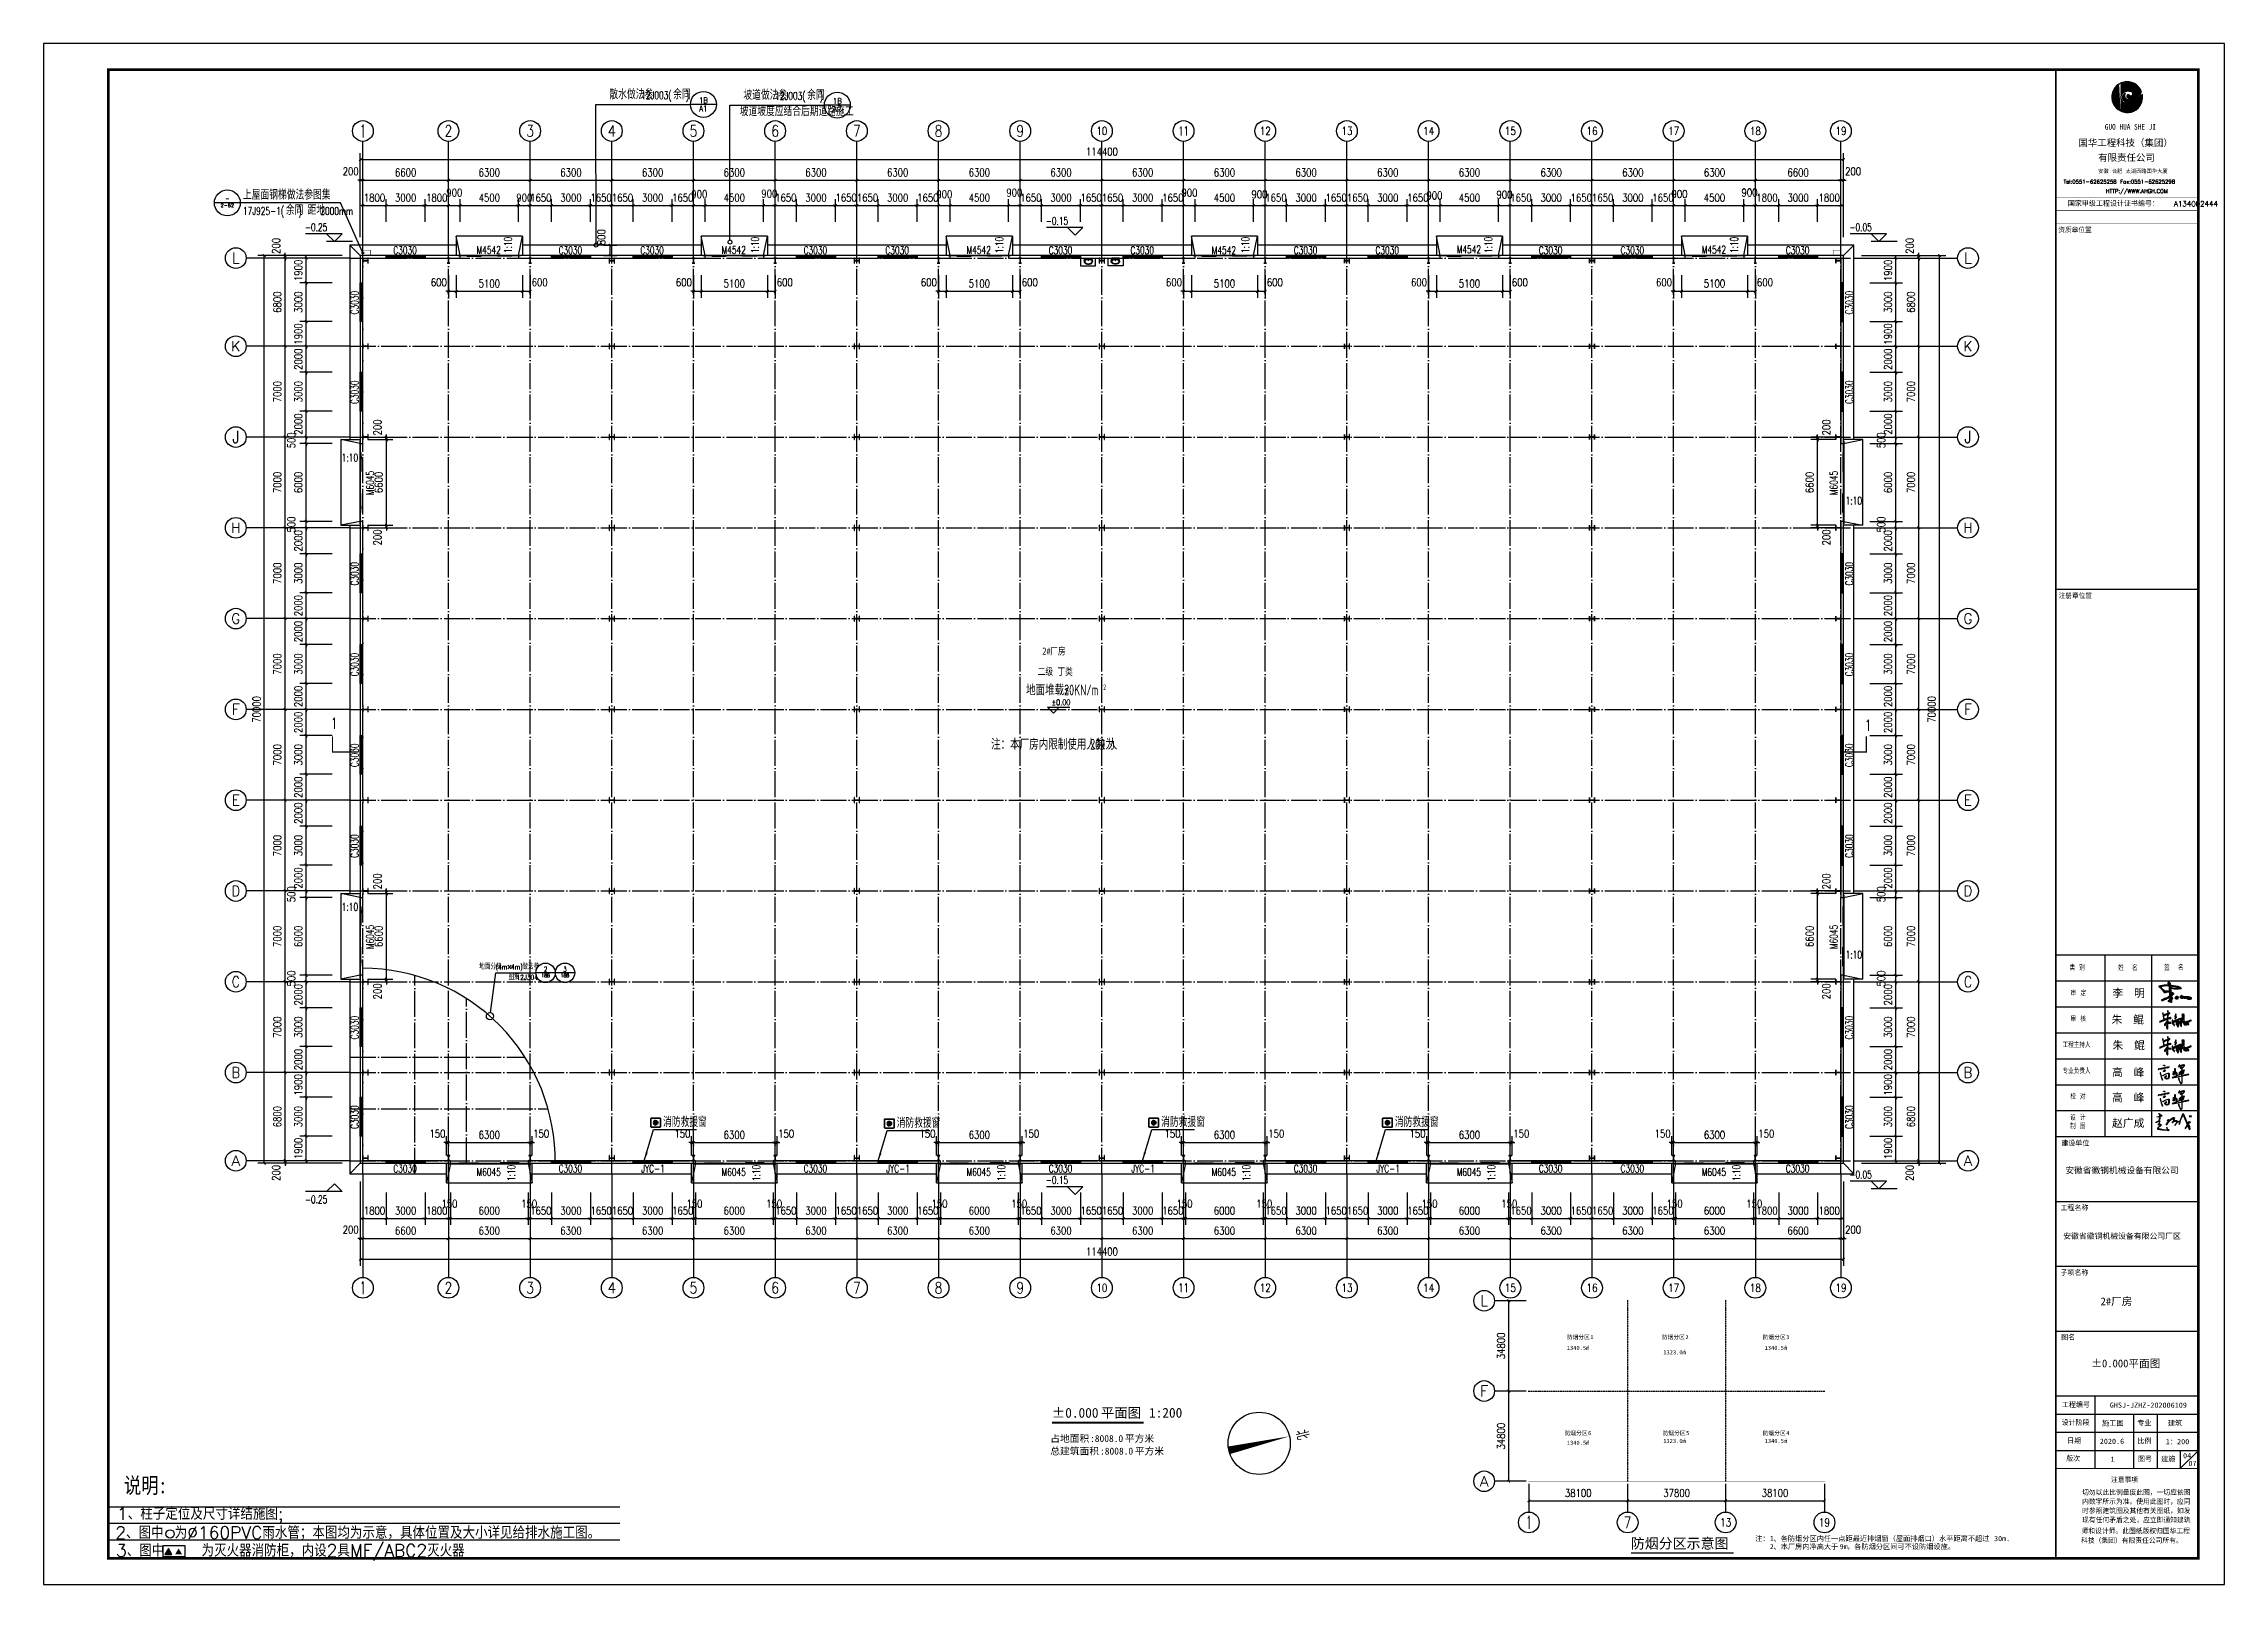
# Model space of a CAD drawing. Extents: x -21908402 to 2288787, y 79687 to 5079726.
# Drawn here: x 2095687 to 2263887, y 436087 to 554887 of the extents above; entities that cross this region are included whole.
import ezdxf
from ezdxf.enums import TextEntityAlignment as Align

# ---------------------------------------------------------------- set-up
doc = ezdxf.new("R2010")
doc.units = 0
doc.header["$LTSCALE"] = 1000
doc.linetypes.add('DASH', pattern=[0.35, 0.25, -0.1])
doc.linetypes.add('DOTE', pattern=[2.42, 2, -0.2, 0.02, -0.2])
doc.layers.get('0').update_dxf_attribs({"linetype": 'CONTINUOUS'})
doc.layers.get('DEFPOINTS').update_dxf_attribs({"linetype": 'CONTINUOUS'})
for name, color, linetype in [('1', 140, 'CONTINUOUS'), ('AXIS', 3, 'CONTINUOUS'), ('AXIS_TEXT', 7, 'CONTINUOUS'), ('COLUMN', 9, 'CONTINUOUS'), ('DIM_ELEV', 3, 'CONTINUOUS'), ('DIM_IDEN', 3, 'CONTINUOUS'), ('DIM_LEAD', 3, 'CONTINUOUS'), ('DIM_SYMB', 3, 'CONTINUOUS'), ('DOTE', 1, 'DOTE'), ('GROUND', 2, 'CONTINUOUS'), ('PP-PM-TK', 7, 'CONTINUOUS'), ('PUB_DIM', 3, 'CONTINUOUS'), ('PUB_TEXT', 7, 'CONTINUOUS'), ('PUB_TITLE', 4, 'CONTINUOUS'), ('STAIR', 2, 'CONTINUOUS'), ('TEXT', 7, 'CONTINUOUS'), ('WALL', 6, 'CONTINUOUS'), ('WINDOW', 94, 'CONTINUOUS'), ('WINDOW_TEXT', 7, 'CONTINUOUS'), ('XF-灭火救援窗', 1, 'CONTINUOUS'), ('签名', 255, 'CONTINUOUS'), ('管道', 3, 'CONTINUOUS'), ('虚线浅显', 139, 'CONTINUOUS')]:
    doc.layers.add(name, color=color, linetype=linetype)
doc.styles.add('-黑体', font='simhei.ttf', dxfattribs={"width": 0.8})
doc.styles.add('_TCH_AXIS', font='COMPLEX', dxfattribs={"bigfont": 'GBCBIG'})
doc.styles.add('_TCH_DIM', font='SIMPLEX', dxfattribs={"bigfont": 'GBCBIG'})
doc.styles.add('_TCH_DYN', font='')
doc.styles.add('_TCH_LABEL', font='COMPLEX', dxfattribs={"bigfont": 'GBCBIG'})
doc.styles.add('_TCH_WINDOW', font='SIMPLEX', dxfattribs={"bigfont": 'GBCBIG'})
doc.styles.add('COMPLEX', font='COMPLEX')
doc.styles.add('DIM_FONT', font='simplex.shx', dxfattribs={"width": 0.8})
doc.styles.add('HZTXT', font='txt', dxfattribs={"width": 0.7, "height": 300, "bigfont": 'HZTXT'})
doc.styles.get("Standard").update_dxf_attribs({"font": 'tssdeng.shx', "width": 0.7, "bigfont": 'hztxt.shx'})
doc.styles.add('STYLE1', font='simhei.ttf', dxfattribs={"width": 0.8})
doc.styles.add('TQ', font='txt.shx', dxfattribs={"width": 0.8, "bigfont": 'hztxt.shx'})
doc.styles.add('图签宋体', font='simhei.ttf')
doc.styles.add('图签黑体', font='simhei.ttf', dxfattribs={"width": 0.75})
doc.styles.add('宋体', font='')
doc.styles.get('_TCH_DYN').set_extended_font_data('SimSun')
doc.styles.get('宋体').set_extended_font_data('SimSun')
doc.dimstyles.new('DIMN1000', dxfattribs={"dimscale": 10, "dimtxt": 300, "dimasz": 100, "dimexe": 250, "dimexo": 300, "dimgap": 150, "dimtad": 1, "dimdec": 0, "dimzin": 0, "dimtxsty": 'DIM_FONT', "dimblk": 'ARCHTICK', "dimcen": 0.09, "dimclrt": 7, "dimazin": 3, "dimtfac": 1, "dimtdec": 0, "dimtix": 1, "dimtmove": 0, "dimatfit": 3, "dimtolj": 1, "dimtzin": 0})
doc.dimstyles.new('DIMN200', dxfattribs={"dimscale": 2, "dimtxt": 300, "dimasz": 100, "dimexe": 250, "dimexo": 300, "dimgap": 150, "dimtad": 1, "dimdec": 0, "dimzin": 0, "dimtxsty": 'DIM_FONT', "dimblk": 'ARCHTICK', "dimcen": 0.09, "dimclrt": 7, "dimazin": 3, "dimtfac": 1, "dimtdec": 0, "dimtix": 1, "dimtmove": 0, "dimatfit": 3, "dimtolj": 1, "dimtzin": 0})

msp = doc.modelspace()

# ---------------------------------------------------------------- texts
at = {"layer": 'PUB_TEXT'}
for s, height, style, p in [('散水做法参', 675.18, '_TCH_LABEL', (2139325.6, 550609.1)), ('余同', 675.18, '_TCH_LABEL', (2144243, 550609.1)), ('坡道坡度应结合后期道路施工', 675.177, '_TCH_LABEL', (2149382.5, 549305)), ('坡道做法参', 675.18, '_TCH_LABEL', (2149656.9, 550556.3)), ('余同', 675.18, '_TCH_LABEL', (2154574.4, 550556.3)), ('上屋面钢梯做法参图集', 675.18, '_TCH_LABEL', (2111065, 542866.9)), ('余同', 675.18, '_TCH_LABEL', (2114365, 541686.4)), ('距地', 675.18, '_TCH_LABEL', (2116048, 541686.4)), ('地面分缝', 434.04, '_TCH_LABEL', (2129281.3, 483505.1)), ('×', 434, '_TCH_LABEL', (2131419.4, 483505.1)), ('图集', 434.04, '_TCH_LABEL', (2131532.5, 482700.7)), ('做法参', 434.04, '_TCH_LABEL', (2132609.6, 483505.1)), ('消防救援窗', 675.18, '_TCH_DIM', (2143463.5, 471369.6)), ('消防救援窗', 675.18, '_TCH_DIM', (2161481.8, 471302.9)), ('消防救援窗', 675.18, '_TCH_DIM', (2181881.8, 471369.6)), ('消防救援窗', 675.18, '_TCH_DIM', (2199906.5, 471369.6)), ('%%p0.000', 755.27, '_TCH_DYN', (2173453.1, 448939.3)), ('平面图', 755.27, '_TCH_DYN', (2177233.7, 448939.3)), ('1:200', 755.27, '_TCH_DYN', (2180943.4, 448939.3)), ('占地面积', 536.24, '_TCH_DYN', (2173332, 447064.2)), (':8008.0', 536.24, '_TCH_DYN', (2176399.7, 447064.2)), ('平方米', 536.24, '_TCH_DYN', (2179083.9, 447064.2)), ('总建筑面积', 536.24, '_TCH_DYN', (2173332, 446095.4)), (':8008.0', 536.24, '_TCH_DYN', (2177166.6, 446095.4)), ('平方米', 536.24, '_TCH_DYN', (2179850.8, 446095.4)), ('防烟分区示意图', 788.61, '图签宋体', (2218107, 438852.1)), ('注：', 396.52, '宋体', (2227694.1, 439420.7)), ('2', 396.5, '宋体', (2228826.4, 438802.5)), ('1', 396.5, '宋体', (2228828.3, 439420.7)), ('、本厂房内净高大于', 396.52, '宋体', (2229110, 438802.5)), ('、各防烟分区内任一点距最近排烟窗（屋面排烟口）水平距离不超过', 396.519, '宋体', (2229111.8, 439420.7)), ('9m', 396.52, '宋体', (2234213.8, 438802.5)), ('，各防烟分区间可不设防烟设施。', 396.519, '宋体', (2234780.9, 438802.5)), ('30m.', 396.52, '宋体', (2246124.5, 439420.7))]:
    msp.add_text(s, height=height, dxfattribs=dict(at, style=style)).set_placement(p)
for s, height, style, width, p in [('12J003(', 595, '_TCH_LABEL', 0.705882, (2141783, 550609.1)), (')', 595, '_TCH_LABEL', 0.705882, (2145226, 550609.1)), ('12J003(', 595, '_TCH_LABEL', 0.705882, (2152114.4, 550556.3)), (')', 595, '_TCH_LABEL', 0.705882, (2155557.4, 550556.3)), ('17J925-1(', 595, '_TCH_LABEL', 0.705882, (2111065, 541686.4)), (')', 595, '_TCH_LABEL', 0.705882, (2115348, 541686.4)), ('2000mm', 595, '_TCH_LABEL', 0.705882, (2117031, 541686.4)), ('-0.25', 595, '_TCH_DIM', 0.705882, (2115837.4, 540430.2)), ('-0.15', 595, '_TCH_DIM', 0.705882, (2172979.8, 540920.9)), ('-0.05', 595, '_TCH_DIM', 0.705882, (2234965.5, 540430.2)), ('1:10', 595, '_TCH_DIM', 0.705882, (2118682.6, 522665.3)), ('1:10', 595, '_TCH_DIM', 0.705882, (2234680.1, 519347)), ('2#', 563.29, '图签黑体', 0.75, (2172723, 507768)), ('厂房', 563.29, '图签黑体', 0.75, (2173330.6, 507768)), ('二级', 563.29, '图签黑体', 0.75, (2172358.9, 506195)), ('丁类', 563.29, '图签黑体', 0.75, (2173877.9, 506195)), ('%%P0.00', 446.25, '_TCH_DIM', 0.705882, (2173435.1, 503870.9)), ('1', 850, '_TCH_LABEL', 0.705882, (2117839.6, 502050.6)), ('1', 850, '_TCH_LABEL', 0.705882, (2236147.7, 501908.2)), ('1:10', 595, '_TCH_DIM', 0.705882, (2118682.6, 488032.6)), ('1:10', 595, '_TCH_DIM', 0.705882, (2234680.1, 484347)), ('(4m', 382.5, '_TCH_LABEL', 0.705882, (2130545.1, 483505.1)), ('4m)', 382.5, '_TCH_LABEL', 0.705882, (2131735.3, 483505.1)), ('12J304', 382.5, '_TCH_LABEL', 0.705882, (2132164.4, 482700.7)), ('-0.05', 595, '_TCH_DIM', 0.705882, (2234965.5, 467386.1)), ('-0.25', 595, '_TCH_DIM', 0.705882, (2115837.4, 465466.7)), ('-0.15', 595, '_TCH_DIM', 0.705882, (2172979.8, 466962.3))]:
    msp.add_text(s, height=height, dxfattribs=dict(at, style=style, width=width)).set_placement(p)
at = {"layer": 'PUB_TEXT', "style": '_TCH_LABEL'}
for s, height, p, p2 in [('A1', 457.47, (2146249.3, 549651.8), (2146902.8, 549651.8)), ('1B', 448.4, (2146234.4, 550290.4), (2146917.7, 550290.4)), ('A7', 434.78, (2156545, 549626.2), (2157269.7, 549626.2)), ('1B', 448.4, (2156565.7, 550237.6), (2157249, 550237.6)), ('2-62', 272.78, (2109335.4, 542277.4), (2110374.6, 542277.4)), ('188', 280.64, (2134072, 482905.8), (2134726.8, 482905.8)), ('2', 391.5, (2134268.9, 483320.9), (2134529.9, 483320.9)), ('188', 280.64, (2135572, 482905.8), (2136226.8, 482905.8)), ('3', 391.5, (2135768.9, 483320.9), (2136029.9, 483320.9))]:
    msp.add_text(s, height=height, dxfattribs=at).set_placement(p, p2, align=Align.FIT)
at = {"layer": 'PUB_TEXT', "style": '_TCH_LABEL', "width": 0.777778}
msp.add_text('-', height=522, dxfattribs=at).set_placement((2109681, 542709.2), (2110029, 542709.2), align=Align.FIT)
at = {"layer": 'PUB_TEXT', "style": '_TCH_DIM', "width": 0.705882}
for p in [(2131799.5, 538734.9), (2150852.4, 538734.9), (2169702.3, 538734.9), (2188672, 538734.9), (2207422, 538734.9), (2226375, 538734.9), (2132049.1, 467176.2), (2150949.1, 467176.2), (2169849.1, 467176.2), (2188749.1, 467176.2), (2207649.1, 467176.2), (2226549.1, 467176.2)]:
    msp.add_text('1:10', height=595, rotation=90, dxfattribs=at).set_placement(p)
at = {"layer": 'PUB_TEXT', "width": 0.7}
for s, height, p in [('地面堆载≤', 840, (2171460.7, 504632.8)), ('20KN/m', 840, (2174400.7, 504632.8)), ('2', 420, (2177408.5, 505052.8)), ('注：本厂房内限制使用人数为', 840, (2168759.4, 500442.6)), ('200', 840, (2176403.4, 500442.6)), ('人', 840, (2177760.3, 500442.6))]:
    msp.add_text(s, height=height, dxfattribs=at).set_placement(p)
at = {"layer": 'PUB_TEXT', "style": '_TCH_DIM'}
msp.add_text('北', height=964.5, rotation=283.03, dxfattribs=at).set_placement((2192204.8, 447896))
at = {"layer": 'PUB_TITLE', "color": 255, "style": '-黑体'}
for s, height, p in [('%%P0.000平面图', 600, (2253628.1, 452822.8)), ('04', 400, (2260698.2, 445810.6))]:
    msp.add_text(s, height=height, dxfattribs=at).set_placement(p)

# ---------------------------------------------------------------- blocks, each defined once
blk = doc.blocks.new('*U16')
at = {"layer": 'PP-PM-TK', "color": 1}
for points in [[(-734, 26), (-725, -117), (-725, 92)], [(-725, 92), (-715, -155), (-715, 168)], [(-725, -117), (-725, 92), (-715, -155)], [(-715, 168), (-689, -255), (-689, 245)], [(-715, -155), (-715, 168), (-689, -255)], [(-689, 245), (-669, -296), (-669, 303)], [(-689, -255), (-689, 245), (-669, -296)], [(-669, 303), (-627, -384), (-627, 377)], [(-669, -296), (-669, 303), (-627, -384)], [(-627, 377), (-598, -422), (-598, 427)], [(-627, -384), (-627, 377), (-598, -422)], [(-598, 427), (-540, -498), (-540, 493)], [(-598, -422), (-598, 427), (-540, -498)], [(-540, 493), (-504, -531), (-504, 535)], [(-540, -498), (-540, 493), (-504, -531)], [(-504, 535), (-434, -593), (-434, 589)], [(-504, -531), (-504, 535), (-434, -593)], [(-434, 589), (-390, -619), (-390, 622)], [(-434, -593), (-434, 589), (-390, -619)], [(-390, 622), (-310, -666), (-310, 662)], [(-390, -619), (-390, 622), (-310, -666)], [(-310, 662), (-302, -669), (-302, 667)], [(-310, -666), (-310, 662), (-302, -669)], [(-302, 667), (-300, 1), (-300, 667)], [(-300, 667), (-299, 9), (-299, 668)], [(-299, 668), (-289, 51), (-289, 673)], [(-289, 673), (-287, 62), (-287, 674)], [(-287, 674), (-274, 89), (-274, 680)], [(-274, 680), (-262, 115), (-262, 686)], [(-262, 686), (-255, 126), (-255, 688)], [(-262, 686), (-262, 115), (-262, 686)], [(-255, 688), (-231, 157), (-231, 695)], [(-231, 695), (-227, 163), (-227, 696)], [(-227, 696), (-222, 168), (-222, 697)], [(-222, 697), (-221, 168), (-221, 697)], [(-222, 3), (-221, -43), (-221, 4)], [(-221, 697), (-215, 174), (-215, 699)], [(-221, 4), (-215, -82), (-215, 32)], [(-221, -43), (-221, 4), (-215, -82)], [(-215, 699), (-211, 177), (-211, 700)], [(-215, 32), (-211, -92), (-211, 48)], [(-215, -82), (-215, 32), (-211, -92)], [(-211, 700), (-202, 186), (-202, 703)], [(-211, 48), (-202, -118), (-202, 68)], [(-211, -92), (-211, 48), (-202, -118)], [(-202, 703), (-199, 188), (-199, 704)], [(-202, 68), (-199, -122), (-199, 73)], [(-202, -118), (-202, 68), (-199, -122)], [(-199, 704), (-185, 201), (-185, 708)], [(-199, 73), (-185, -143), (-185, 93)], [(-199, -122), (-199, 73), (-185, -143)], [(-185, 708), (-183, 203), (-183, 708)], [(-185, 93), (-183, -145), (-183, 96)], [(-185, -143), (-185, 93), (-183, -145)], [(-183, 708), (-179, 206), (-179, 709)], [(-183, 96), (-179, -149), (-179, 100)], [(-183, -145), (-183, 96), (-179, -149)], [(-179, 709), (-176, 208), (-176, 710)], [(-179, 100), (-176, -152), (-176, 103)], [(-179, -149), (-179, 100), (-176, -152)], [(-176, 710), (-175, 208), (-175, 710)], [(-176, 103), (-175, -153), (-175, 104)], [(-176, -152), (-176, 103), (-175, -153)], [(-175, 710), (-163, 216), (-163, 714)], [(-175, 104), (-163, -165), (-163, 116)], [(-175, -153), (-175, 104), (-163, -165)], [(-163, 714), (-142, 228), (-142, 719)], [(-163, 116), (-142, -181), (-142, 137)], [(-163, -165), (-163, 116), (-142, -181)], [(-142, 719), (-124, 239), (-124, 724)], [(-142, 137), (-124, -195), (-124, 151)], [(-142, -181), (-142, 137), (-124, -195)], [(-124, 724), (-123, 240), (-123, 724)], [(-124, 151), (-123, -196), (-123, 152)], [(-124, -195), (-124, 151), (-123, -196)], [(-123, 724), (-122, 240), (-122, 724)], [(-123, 152), (-122, -196), (-122, 153)], [(-123, -196), (-123, 152), (-122, -196)], [(-122, 724), (-114, 243), (-114, 725)], [(-122, 153), (-114, -202), (-114, 157)], [(-122, -196), (-122, 153), (-114, -202)], [(-114, 725), (-112, 244), (-112, 725)], [(-114, 157), (-112, 107), (-112, 158)], [(-114, -202), (-114, 87), (-112, -204)], [(-112, 725), (-112, 244), (-112, 725)], [(-112, 725), (-111, 244), (-111, 725)], [(-112, 158), (-111, 117), (-111, 159)], [(-112, 158), (-112, 108), (-112, 158)], [(-112, -204), (-112, 45), (-112, -204)], [(-112, -204), (-112, 42), (-111, -204)], [(-111, 725), (-110, 245), (-110, 725)], [(-111, 159), (-110, 119), (-110, 159)], [(-111, -204), (-111, 38), (-110, -205)], [(-110, 725), (-105, 247), (-105, 725)], [(-110, 159), (-105, 131), (-105, 162)], [(-110, -205), (-110, 34), (-105, -208)], [(-105, 725), (-102, 248), (-102, 726)], [(-105, 162), (-102, 135), (-102, 164)], [(-105, -208), (-105, 12), (-102, -210)], [(-102, 726), (-101, 249), (-101, 726)], [(-102, 164), (-101, 137), (-101, 165)], [(-101, 726), (-95, 251), (-95, 726)], [(-101, 165), (-95, 145), (-95, 166)], [(-95, 726), (-89, 254), (-89, 727)], [(-95, 166), (-89, 151), (-89, 167)], [(-89, 727), (-85, 255), (-85, 727)], [(-85, 727), (-83, 256), (-83, 727)], [(-83, 727), (-79, 257), (-79, 727)], [(-79, 727), (-59, 265), (-59, 729)], [(-59, 729), (-54, 267), (-54, 729)], [(-54, 729), (-45, 270), (-45, 730)], [(-45, 730), (-34, 272), (-34, 731)], [(-34, 731), (-28, 273), (-28, 731)], [(-28, 731), (-19, 276), (-19, 732)], [(-19, 732), (-12, 276), (-12, 732)], [(-12, 732), (-10, 277), (-10, 732)], [(-12, 25), (-10, 11), (-10, 47)], [(-10, 732), (-10, 277), (-10, 732)], [(-10, 732), (-9, 277), (-9, 732)], [(-10, 47), (-9, 4), (-9, 50)], [(-10, 11), (-10, 47), (-10, 10)], [(-10, 47), (-10, 10), (-10, 47)], [(-10, 10), (-10, 47), (-9, 4)], [(-9, 732), (-4, 277), (-4, 733)], [(-9, 50), (-4, -7), (-4, 68)], [(-9, 4), (-9, 50), (-4, -7)], [(-4, 733), (-3, 277), (-3, 733)], [(-4, 68), (-3, -8), (-3, 69)], [(-4, -7), (-4, 68), (-3, -8)], [(-3, 733), (2, 278), (2, 733)], [(-3, 69), (2, -19), (2, 80)], [(-3, -8), (-3, 69), (2, -19)], [(2, 733), (7, 279), (7, 734)], [(2, 80), (7, -24), (7, 87)], [(2, -19), (2, 80), (7, -24)], [(7, 734), (16, 280), (16, 734)], [(7, 87), (16, -35), (16, 98)], [(7, -24), (7, 87), (16, -35)], [(16, 280), (16, 734), (18, 279)], [(16, 734), (18, 279), (18, 734)], [(16, 98), (18, -37), (18, 100)], [(16, -35), (16, 98), (18, -37)], [(18, 279), (18, 734), (21, 279)], [(18, 100), (21, -39), (21, 103)], [(18, -37), (18, 100), (21, -39)], [(21, 279), (21, 734), (28, 279)], [(21, 103), (28, -45), (28, 111)], [(21, -39), (21, 103), (28, -45)], [(28, 279), (28, 733), (30, 279)], [(28, 111), (30, -46), (30, 113)], [(28, -45), (28, 111), (30, -46)], [(30, 279), (30, 733), (40, 278)], [(30, 113), (40, -53), (40, 121)], [(30, -46), (30, 113), (40, -53)], [(40, 278), (40, 732), (44, 278)], [(40, 121), (44, -56), (44, 124)], [(40, -53), (40, 121), (44, -56)], [(44, 278), (44, 731), (58, 277)], [(44, 124), (58, -63), (58, 135)], [(44, -56), (44, 124), (58, -63)], [(58, 277), (58, 730), (69, 276)], [(58, -63), (58, 135), (69, -69)], [(69, 276), (69, 728), (70, 276)], [(69, -69), (69, 126), (70, -69)], [(70, 276), (70, 728), (84, 275)], [(70, -69), (70, 125), (84, -74)], [(84, 275), (84, 726), (85, 275)], [(84, -74), (84, 113), (85, -74)], [(85, 275), (85, 726), (108, 274)], [(85, -74), (85, 112), (108, -81)], [(108, 274), (108, 723), (108, 274)], [(108, 274), (108, 723), (108, 274)], [(108, 274), (108, 723), (109, 274)], [(108, -81), (108, 88), (108, -82)], [(108, -82), (108, 87), (108, -82)], [(108, -82), (108, 87), (109, -82)], [(109, 274), (109, 723), (112, 273)], [(109, -82), (109, 87), (112, -82)], [(112, 273), (112, 723), (135, 270)], [(112, -82), (112, 84), (135, -86)], [(135, 270), (135, 720), (147, 269)], [(135, -86), (135, 66), (147, -88)], [(147, 269), (147, 719), (152, 268)], [(147, -88), (147, 62), (152, -88)], [(152, 268), (152, 718), (152, 268)], [(152, 268), (152, 718), (159, 268)], [(152, -88), (152, 60), (152, -89)], [(152, -89), (152, 60), (159, -89)], [(159, 268), (159, 717), (160, 267)], [(159, -89), (159, 59), (160, -89)], [(160, 267), (160, 717), (164, 267)], [(160, -89), (160, 59), (164, -89)], [(164, 267), (164, 716), (171, 265)], [(164, -89), (164, 59), (171, -89)], [(171, 265), (171, 713), (179, 263)], [(171, 58), (179, -90), (179, 60)], [(171, -89), (171, 58), (179, -90)], [(179, 263), (179, 711), (185, 262)], [(179, 60), (185, -90), (185, 61)], [(179, -90), (179, 60), (185, -90)], [(185, 262), (185, 709), (191, 261)], [(185, 61), (191, -90), (191, 62)], [(191, 261), (191, 707), (207, 254)], [(191, 62), (207, -89), (207, 65)], [(207, 254), (207, 702), (209, 253)], [(207, 65), (209, -89), (209, 66)], [(209, 253), (209, 701), (217, 250)], [(209, 66), (217, -89), (217, 70)], [(217, 250), (217, 698), (225, 244)], [(217, 70), (225, -89), (225, 75)], [(225, 244), (225, 696), (243, 230)], [(225, 75), (243, -87), (243, 86)], [(243, 230), (243, 690), (246, 228)], [(243, 86), (246, -86), (246, 91)], [(246, 228), (246, 689), (248, 227)], [(246, 91), (248, -86), (248, 93)], [(248, 227), (248, 688), (249, 226)], [(248, 93), (249, -86), (249, 94)], [(249, 226), (249, 688), (255, 216)], [(249, 94), (255, -86), (255, 102)], [(255, 216), (255, 686), (266, 199)], [(255, 102), (266, -84), (266, 117)], [(266, 199), (266, 682), (270, 192)], [(266, 117), (270, -84), (270, 133)], [(270, 192), (270, 681), (276, 155)], [(270, 133), (276, -83), (276, 155)], [(569, -14), (588, -190), (588, 2)], [(588, 2), (593, -187), (593, 6)], [(593, 6), (610, -177), (610, 20)], [(610, 20), (616, -173), (616, 25)], [(616, 25), (618, -171), (618, 27)], [(618, 27), (637, -159), (637, 43)], [(637, 43), (643, -155), (643, 48)], [(643, 48), (653, -148), (653, 57)], [(653, 57), (662, -142), (662, 66)], [(662, 66), (664, -140), (664, 68)], [(664, 68), (683, -126), (683, 86)], [(683, 86), (711, -105), (711, 112)], [(711, 112), (724, -95), (724, 124)], [(-302, -669), (-302, -30), (-300, -669)], [(-300, -669), (-300, -43), (-299, -670)], [(-299, -670), (-299, -61), (-289, -673)], [(-289, -673), (-289, -97), (-287, -674)], [(-287, -674), (-287, -102), (-274, -679)], [(-274, -679), (-274, -130), (-262, -683)], [(-262, -683), (-262, -150), (-262, -683)], [(-262, -683), (-262, -150), (-255, -686)], [(-255, -686), (-255, -162), (-231, -694)], [(-231, -694), (-231, -192), (-227, -695)], [(-227, -695), (-227, -195), (-222, -697)], [(-222, -697), (-222, -201), (-221, -697)], [(-221, -697), (-221, -201), (-215, -699)], [(-215, -699), (-215, -207), (-211, -701)], [(-211, -701), (-211, -210), (-202, -704)], [(-202, -704), (-202, -219), (-199, -705)], [(-199, -705), (-199, -222), (-185, -710)], [(-185, -710), (-185, -235), (-183, -711)], [(-183, -711), (-183, -237), (-179, -712)], [(-179, -712), (-179, -241), (-176, -713)], [(-176, -713), (-176, -244), (-175, -713)], [(-175, -713), (-175, -244), (-163, -715)], [(-163, -715), (-163, -252), (-142, -718)], [(-142, -718), (-142, -265), (-124, -721)], [(-124, -721), (-124, -276), (-123, -721)], [(-123, -721), (-123, -277), (-122, -721)], [(-122, -721), (-122, -277), (-114, -722)], [(-114, -722), (-114, -282), (-112, -723)], [(-112, -723), (-112, -284), (-112, -723)], [(-112, -723), (-112, -284), (-111, -723)], [(-111, -723), (-111, -284), (-110, -723)], [(-110, -723), (-110, -285), (-105, -724)], [(-105, -724), (-105, -287), (-102, -724)], [(-102, -210), (-102, -2), (-101, -212)], [(-102, -724), (-102, -288), (-101, -724)], [(-101, -212), (-101, -5), (-95, -215)], [(-101, -724), (-101, -289), (-95, -725)], [(-95, -215), (-95, -17), (-89, -219)], [(-95, -725), (-95, -291), (-89, -726)], [(-89, -219), (-89, -28), (-85, -222)], [(-89, -726), (-89, -294), (-85, -727)], [(-85, -222), (-85, -35), (-83, -223)], [(-85, -727), (-85, -295), (-83, -727)], [(-83, -223), (-83, -39), (-79, -226)], [(-83, -727), (-83, -296), (-79, -727)], [(-79, -226), (-79, -46), (-59, -239)], [(-79, -727), (-79, -298), (-59, -730)], [(-59, -239), (-59, -68), (-54, -241)], [(-59, -730), (-59, -306), (-54, -731)], [(-54, -241), (-54, -73), (-45, -246)], [(-54, -731), (-54, -308), (-45, -732)], [(-45, -246), (-45, -83), (-34, -252)], [(-45, -732), (-45, -312), (-34, -734)], [(-34, -252), (-34, -91), (-28, -254)], [(-28, -254), (-28, -95), (-19, -259)], [(-19, -259), (-19, -101), (-12, -263)], [(-12, -263), (-12, -106), (-10, -264)], [(-10, -264), (-10, -108), (-10, -264)], [(-10, -264), (-10, -108), (-9, -264)], [(-9, -264), (-9, -108), (-4, -267)], [(-4, -267), (-4, -111), (-3, -267)], [(-3, -267), (-3, -111), (2, -269)], [(2, -269), (2, -114), (7, -270)], [(7, -270), (7, -116), (16, -273)], [(16, -273), (16, -121), (18, -274)], [(18, -274), (18, -122), (21, -274)], [(21, -274), (21, -123), (28, -277)], [(28, -277), (28, -127), (30, -277)], [(30, -277), (30, -128), (40, -280)], [(40, -280), (40, -131), (44, -281)], [(44, -281), (44, -133), (58, -283)], [(58, -283), (58, -137), (69, -285)], [(69, -285), (69, -141), (70, -285)], [(70, -285), (70, -141), (84, -288)], [(84, -288), (84, -144), (85, -288)], [(85, -288), (85, -144), (108, -289)], [(108, -289), (108, -149), (108, -289)], [(108, -289), (108, -149), (108, -289)], [(108, -289), (108, -149), (109, -289)], [(109, -289), (109, -150), (112, -289)], [(112, -289), (112, -150), (135, -291)], [(135, -291), (135, -153), (147, -291)], [(147, -291), (147, -154), (152, -291)], [(152, -291), (152, -155), (152, -291)], [(152, -291), (152, -155), (159, -292)], [(152, -344), (152, -716), (152, -344)], [(152, -344), (159, -714), (159, -344)], [(159, -292), (159, -155), (160, -292)], [(159, -344), (160, -714), (160, -344)], [(160, -292), (160, -156), (164, -292)], [(160, -344), (164, -713), (164, -344)], [(164, -292), (164, -156), (171, -292)], [(164, -344), (171, -711), (171, -344)], [(171, -292), (171, -156), (179, -293)], [(171, -344), (179, -709), (179, -343)], [(179, -343), (185, -707), (185, -343)], [(185, -343), (191, -706), (191, -343)], [(191, -343), (207, -702), (207, -342)], [(207, -156), (209, -291), (209, -156)], [(207, -342), (209, -701), (209, -342)], [(209, -156), (217, -291), (217, -155)], [(209, -342), (217, -699), (217, -342)], [(217, -155), (225, -290), (225, -155)], [(217, -342), (225, -697), (225, -341)], [(225, -155), (243, -289), (243, -153)], [(225, -341), (243, -693), (243, -340)], [(243, -153), (246, -289), (246, -153)], [(243, -340), (246, -692), (246, -340)], [(246, -153), (248, -289), (248, -153)], [(246, -340), (248, -692), (248, -340)], [(248, -153), (249, -289), (249, -153)], [(248, -340), (249, -691), (249, -340)], [(249, -153), (255, -289), (255, -152)], [(249, -340), (255, -688), (255, -339)], [(255, -152), (266, -288), (266, -150)], [(255, -339), (266, -683), (266, -338)], [(266, -150), (270, -288), (270, -150)], [(266, -338), (270, -681), (270, -338)], [(270, -150), (276, -288), (276, -149)], [(270, -338), (276, -678), (276, -337)], [(276, -149), (283, -287), (283, -147)], [(276, -337), (283, -675), (283, -337)], [(283, -147), (296, -287), (296, -145)], [(283, -337), (296, -669), (296, -335)], [(296, -145), (302, -286), (302, -144)], [(296, -335), (302, -666), (302, -335)], [(302, -144), (307, -286), (307, -143)], [(302, -335), (307, -664), (307, -334)], [(307, -143), (311, -285), (311, -142)], [(307, -334), (311, -662), (311, -334)], [(311, -142), (341, -281), (341, -133)], [(311, -334), (341, -648), (341, -328)], [(341, -133), (369, -276), (369, -125)], [(341, -328), (369, -634), (369, -323)], [(369, -125), (375, -275), (375, -123)], [(369, -323), (375, -631), (375, -322)], [(375, -123), (377, -275), (377, -123)], [(375, -322), (377, -631), (377, -322)], [(377, -123), (383, -273), (383, -121)], [(377, -322), (383, -626), (383, -320)], [(383, -121), (397, -269), (397, -115)], [(383, -320), (397, -616), (397, -316)], [(397, -115), (421, -264), (421, -104)], [(397, -316), (421, -598), (421, -309)], [(421, -104), (431, -261), (431, -100)], [(421, -309), (431, -591), (431, -307)], [(431, -100), (444, -256), (444, -94)], [(431, -307), (444, -581), (444, -303)], [(444, -94), (450, -254), (450, -91)], [(444, -303), (450, -576), (450, -300)], [(450, -91), (460, -250), (460, -87)], [(450, -300), (460, -569), (460, -297)], [(460, -87), (483, -242), (483, -74)], [(460, -297), (483, -552), (483, -288)], [(483, -74), (492, -239), (492, -68)], [(483, -288), (492, -546), (492, -285)], [(492, -68), (509, -231), (509, -58)], [(492, -68), (492, -239), (492, -68)], [(492, -284), (509, -527), (509, -278)], [(492, -285), (492, -545), (492, -284)], [(509, -58), (512, -229), (512, -56)], [(509, -278), (512, -524), (512, -277)], [(512, -56), (513, -229), (513, -55)], [(512, -277), (513, -522), (513, -276)], [(513, -55), (530, -221), (530, -43)], [(513, -276), (530, -504), (530, -269)], [(530, -43), (542, -215), (542, -35)], [(530, -269), (542, -491), (542, -263)], [(542, -35), (552, -210), (552, -28)], [(542, -263), (552, -480), (552, -258)], [(552, -28), (555, -209), (555, -25)], [(552, -258), (555, -476), (555, -257)], [(555, -25), (569, -201), (569, -14)], [(555, -257), (569, -461), (569, -251)], [(569, -251), (588, -440), (588, -242)], [(588, -242), (593, -432), (593, -239)], [(593, -239), (610, -405), (610, -232)], [(610, -232), (616, -395), (616, -229)], [(616, -229), (618, -391), (618, -228)], [(618, -228), (637, -360), (637, -219)], [(637, -219), (643, -350), (643, -217)], [(643, -217), (653, -334), (653, -212)], [(653, -212), (662, -318), (662, -207)], [(662, -207), (664, -312), (664, -206)], [(664, -206), (683, -260), (683, -197)], [(683, -260), (683, -197), (711, -183)]]:
    blk.add_solid(points, dxfattribs=at)
at = {"layer": 'PP-PM-TK', "color": 1, "extrusion": (0, 0, -1)}
for points in [[(302, -30), (302, 667), (300, 1)], [(300, 1), (300, 667), (299, 9)], [(299, 9), (299, 668), (289, 51)], [(289, 51), (289, 673), (287, 62)], [(287, 62), (287, 674), (274, 89)], [(274, 89), (274, 680), (262, 115)], [(262, 115), (262, 686), (262, 115)], [(262, 115), (262, 686), (255, 126)], [(255, 126), (255, 688), (231, 157)], [(231, 157), (231, 695), (227, 163)], [(227, 163), (227, 696), (222, 168)], [(222, 168), (222, 697), (221, 168)], [(221, 168), (221, 697), (215, 174)], [(215, 174), (215, 699), (211, 177)], [(211, 177), (211, 700), (202, 186)], [(202, 186), (202, 703), (199, 188)], [(199, 188), (199, 704), (185, 201)], [(185, 201), (185, 708), (183, 203)], [(183, 203), (183, 708), (179, 206)], [(179, 206), (179, 709), (176, 208)], [(176, 208), (176, 710), (175, 208)], [(175, 208), (175, 710), (163, 216)], [(163, 216), (163, 714), (142, 228)], [(142, 228), (142, 719), (124, 239)], [(124, 239), (124, 724), (123, 240)], [(123, 240), (123, 724), (122, 240)], [(122, 240), (122, 724), (114, 243)], [(114, 243), (114, 725), (112, 244)], [(114, 87), (114, 157), (112, 107)], [(114, 87), (112, -204), (112, 45)], [(112, 244), (112, 725), (112, 244)], [(112, 244), (112, 725), (111, 244)], [(112, 107), (112, 158), (112, 108)], [(112, 108), (112, 158), (111, 117)], [(112, 45), (112, -204), (112, 42)], [(112, 42), (111, -204), (111, 38)], [(111, 244), (111, 725), (110, 245)], [(111, 117), (111, 159), (110, 119)], [(111, 38), (110, -205), (110, 34)], [(110, 245), (110, 725), (105, 247)], [(110, 119), (110, 159), (105, 131)], [(110, 34), (105, -208), (105, 12)], [(105, 247), (105, 725), (102, 248)], [(105, 131), (105, 162), (102, 135)], [(105, 12), (102, -210), (102, -2)], [(102, 248), (102, 726), (101, 249)], [(102, 135), (102, 164), (101, 137)], [(101, 249), (101, 726), (95, 251)], [(101, 137), (101, 165), (95, 145)], [(95, 251), (95, 726), (89, 254)], [(95, 145), (95, 166), (89, 151)], [(89, 254), (89, 727), (85, 255)], [(89, 151), (89, 167), (85, 154)], [(89, 167), (85, 154), (85, 164)], [(85, 255), (85, 727), (83, 256)], [(85, 154), (85, 164), (83, 163)], [(83, 256), (83, 727), (79, 257)], [(79, 257), (79, 727), (59, 265)], [(59, 265), (59, 729), (54, 267)], [(54, 267), (54, 729), (45, 270)], [(45, 270), (45, 730), (34, 272)], [(34, 272), (34, 731), (28, 273)], [(28, 273), (28, 731), (19, 276)], [(19, 276), (19, 732), (12, 276)], [(12, 276), (12, 732), (10, 277)], [(10, 277), (10, 732), (10, 277)], [(10, 277), (10, 732), (9, 277)], [(9, 277), (9, 732), (4, 277)], [(4, 277), (4, 733), (3, 277)], [(3, 277), (3, 733), (-2, 278)], [(-2, 278), (-2, 733), (-7, 279)], [(-7, 279), (-7, 734), (-16, 280)], [(-18, 734), (-21, 279), (-21, 734)], [(-21, 734), (-28, 279), (-28, 733)], [(-28, 733), (-30, 279), (-30, 733)], [(-30, 733), (-40, 278), (-40, 732)], [(-40, 732), (-44, 278), (-44, 731)], [(-44, 731), (-58, 277), (-58, 730)], [(-58, 730), (-69, 276), (-69, 728)], [(-58, 135), (-69, -69), (-69, 126)], [(-69, 728), (-70, 276), (-70, 728)], [(-69, 126), (-70, -69), (-70, 125)], [(-70, 728), (-84, 275), (-84, 726)], [(-70, 125), (-84, -74), (-84, 113)], [(-84, 726), (-85, 275), (-85, 726)], [(-84, 113), (-85, -74), (-85, 112)], [(-85, 726), (-108, 274), (-108, 723)], [(-85, 112), (-108, -81), (-108, 88)], [(-108, 723), (-108, 274), (-108, 723)], [(-108, 723), (-108, 274), (-108, 723)], [(-108, 723), (-109, 274), (-109, 723)], [(-108, 88), (-108, -82), (-108, 87)], [(-108, 87), (-108, -82), (-108, 87)], [(-108, 87), (-109, -82), (-109, 87)], [(-109, 723), (-112, 273), (-112, 723)], [(-109, 87), (-112, -82), (-112, 84)], [(-112, 723), (-135, 270), (-135, 720)], [(-112, 84), (-135, -86), (-135, 66)], [(-135, 720), (-147, 269), (-147, 719)], [(-135, 66), (-147, -88), (-147, 62)], [(-147, 719), (-152, 268), (-152, 718)], [(-147, 62), (-152, -88), (-152, 60)], [(-152, 718), (-152, 268), (-152, 718)], [(-152, 718), (-159, 268), (-159, 717)], [(-152, 60), (-152, -89), (-152, 60)], [(-152, 60), (-159, -89), (-159, 59)], [(-159, 717), (-160, 267), (-160, 717)], [(-159, 59), (-160, -89), (-160, 59)], [(-160, 717), (-164, 267), (-164, 716)], [(-160, 59), (-164, -89), (-164, 59)], [(-164, 716), (-171, 265), (-171, 713)], [(-164, 59), (-171, -89), (-171, 58)], [(-171, 713), (-179, 263), (-179, 711)], [(-179, 711), (-185, 262), (-185, 709)], [(-185, 709), (-191, 261), (-191, 707)], [(-185, -90), (-185, 61), (-191, -90)], [(-191, 707), (-207, 254), (-207, 702)], [(-191, -90), (-191, 62), (-207, -89)], [(-207, 702), (-209, 253), (-209, 701)], [(-207, -89), (-207, 65), (-209, -89)], [(-209, 701), (-217, 250), (-217, 698)], [(-209, -89), (-209, 66), (-217, -89)], [(-217, 698), (-225, 244), (-225, 696)], [(-217, -89), (-217, 70), (-225, -89)], [(-225, 696), (-243, 230), (-243, 690)], [(-225, -89), (-225, 75), (-243, -87)], [(-243, 690), (-246, 228), (-246, 689)], [(-243, -87), (-243, 86), (-246, -86)], [(-246, 689), (-248, 227), (-248, 688)], [(-246, -86), (-246, 91), (-248, -86)], [(-248, 688), (-249, 226), (-249, 688)], [(-248, -86), (-248, 93), (-249, -86)], [(-249, 688), (-255, 216), (-255, 686)], [(-249, -86), (-249, 94), (-255, -86)], [(-255, 686), (-266, 199), (-266, 682)], [(-255, -86), (-255, 102), (-266, -84)], [(-266, 682), (-270, 192), (-270, 681)], [(-266, -84), (-266, 117), (-270, -84)], [(-270, 681), (-276, 155), (-276, 679)], [(-270, -84), (-270, 133), (-276, -83)], [(-276, -83), (-276, 679), (-283, -83)], [(-276, 679), (-283, -83), (-283, 677)], [(-283, -83), (-283, 677), (-296, -80)], [(-283, 677), (-296, -80), (-296, 672)], [(-296, -80), (-296, 672), (-302, -79)], [(-296, 672), (-302, -79), (-302, 669)], [(-302, -79), (-302, 669), (-307, -78)], [(-302, 669), (-307, -78), (-307, 666)], [(-307, -78), (-307, 666), (-311, -77)], [(-307, 666), (-311, -77), (-311, 664)], [(-311, -77), (-311, 664), (-341, -71)], [(-311, 664), (-341, -71), (-341, 647)], [(-341, -71), (-341, 647), (-369, -62)], [(-341, 647), (-369, -62), (-369, 631)], [(-369, -62), (-369, 631), (-375, -61)], [(-369, 631), (-375, -61), (-375, 628)], [(-375, -61), (-375, 628), (-377, -60)], [(-375, 628), (-377, -60), (-377, 627)], [(-377, -60), (-377, 627), (-383, -58)], [(-377, 627), (-383, -58), (-383, 623)], [(-383, -58), (-383, 623), (-397, -54)], [(-383, 623), (-397, -54), (-397, 616)], [(-397, -54), (-397, 616), (-421, -43)], [(-397, 616), (-421, -43), (-421, 602)], [(-421, -43), (-421, 602), (-431, -38)], [(-421, 602), (-431, -38), (-431, 594)], [(-431, -38), (-431, 594), (-444, -32)], [(-431, 594), (-444, -32), (-444, 582)], [(-444, -32), (-444, 582), (-450, -29)], [(-444, 582), (-450, -29), (-450, 577)], [(-450, -29), (-450, 577), (-460, -23)], [(-450, 577), (-460, -23), (-460, 568)], [(-460, -23), (-460, 568), (-483, -10)], [(-460, 568), (-483, -10), (-483, 549)], [(-483, -10), (-483, 549), (-492, -3)], [(-483, 549), (-492, -3), (-492, 541)], [(-492, -3), (-492, 541), (-492, -3)], [(-492, 541), (-492, -3), (-492, 541)], [(-492, -3), (-492, 541), (-509, 10)], [(-492, 541), (-509, 10), (-509, 527)], [(-509, 10), (-509, 527), (-512, 12)], [(-509, 527), (-512, 12), (-512, 524)], [(-512, 12), (-512, 524), (-513, 13)], [(-512, 524), (-513, 13), (-513, 523)], [(-513, 13), (-513, 523), (-530, 27)], [(-513, 523), (-530, 27), (-530, 509)], [(-530, 27), (-530, 509), (-542, 38)], [(-530, 509), (-542, 38), (-542, 493)], [(-542, 38), (-542, 493), (-552, 48)], [(-542, 493), (-552, 48), (-552, 481)], [(-552, 48), (-552, 481), (-555, 52)], [(-552, 481), (-555, 52), (-555, 476)], [(-555, 52), (-555, 476), (-569, 65)], [(-555, 476), (-569, 65), (-569, 460)], [(-569, 65), (-569, 460), (-588, 89)], [(-569, 460), (-588, 89), (-588, 435)], [(-588, 89), (-588, 435), (-593, 95)], [(-588, 435), (-593, 95), (-593, 429)], [(-588, -190), (-588, 2), (-593, -187)], [(-593, 95), (-593, 429), (-610, 118)], [(-593, 429), (-610, 118), (-610, 408)], [(-593, -187), (-593, 6), (-610, -177)], [(-610, 118), (-610, 408), (-616, 126)], [(-610, 408), (-616, 126), (-616, 400)], [(-610, -177), (-610, 20), (-616, -173)], [(-616, 126), (-616, 400), (-618, 131)], [(-616, 400), (-618, 131), (-618, 397)], [(-616, -173), (-616, 25), (-618, -171)], [(-618, 131), (-618, 397), (-637, 164)], [(-618, 397), (-637, 164), (-637, 361)], [(-618, -171), (-618, 27), (-637, -159)], [(-637, 164), (-637, 361), (-643, 175)], [(-637, 361), (-643, 175), (-643, 349)], [(-637, -159), (-637, 43), (-643, -155)], [(-643, 175), (-643, 349), (-653, 192)], [(-643, 349), (-653, 192), (-653, 330)], [(-643, -155), (-643, 48), (-653, -148)], [(-653, 192), (-653, 330), (-662, 217)], [(-653, 330), (-662, 217), (-662, 311)], [(-653, -148), (-653, 57), (-662, -142)], [(-662, 217), (-662, 311), (-664, 222)], [(-662, 311), (-664, 222), (-664, 307)], [(-662, -142), (-662, 66), (-664, -140)], [(-664, 222), (-664, 307), (-683, 270)], [(-664, -140), (-664, 68), (-683, -126)], [(-683, -126), (-683, 86), (-711, -105)], [(-711, -105), (-711, 112), (-724, -95)], [(-724, -95), (-724, 124), (-729, -91)], [(-724, 124), (-729, -91), (-729, 74)], [(-729, -91), (-729, 74), (-734, 17)], [(302, -30), (300, -669), (300, -43)], [(300, -43), (299, -670), (299, -61)], [(299, -61), (289, -673), (289, -97)], [(289, -97), (287, -674), (287, -102)], [(287, -102), (274, -679), (274, -130)], [(274, -130), (262, -683), (262, -150)], [(262, -150), (262, -683), (262, -150)], [(262, -150), (255, -686), (255, -162)], [(255, -162), (231, -694), (231, -192)], [(231, -192), (227, -695), (227, -195)], [(227, -195), (222, -697), (222, -201)], [(222, -201), (221, -697), (221, -201)], [(221, -201), (215, -699), (215, -207)], [(215, -207), (211, -701), (211, -210)], [(211, -210), (202, -704), (202, -219)], [(202, -219), (199, -705), (199, -222)], [(199, -222), (185, -710), (185, -235)], [(185, -235), (183, -711), (183, -237)], [(183, -237), (179, -712), (179, -241)], [(179, -241), (176, -713), (176, -244)], [(176, -244), (175, -713), (175, -244)], [(175, -244), (163, -715), (163, -252)], [(163, -252), (142, -718), (142, -265)], [(142, -265), (124, -721), (124, -276)], [(124, -276), (123, -721), (123, -277)], [(123, -277), (122, -721), (122, -277)], [(122, -277), (114, -722), (114, -282)], [(114, -282), (112, -723), (112, -284)], [(112, -284), (112, -723), (112, -284)], [(112, -284), (111, -723), (111, -284)], [(111, -284), (110, -723), (110, -285)], [(110, -285), (105, -724), (105, -287)], [(105, -287), (102, -724), (102, -288)], [(102, -2), (101, -212), (101, -5)], [(102, -288), (101, -724), (101, -289)], [(101, -5), (95, -215), (95, -17)], [(101, -289), (95, -725), (95, -291)], [(95, -17), (89, -219), (89, -28)], [(95, -291), (89, -726), (89, -294)], [(89, -28), (85, -222), (85, -35)], [(89, -294), (85, -727), (85, -295)], [(85, -35), (83, -223), (83, -39)], [(85, -295), (83, -727), (83, -296)], [(83, -39), (79, -226), (79, -46)], [(83, -296), (79, -727), (79, -298)], [(79, -46), (59, -239), (59, -68)], [(79, -298), (59, -730), (59, -306)], [(59, -68), (54, -241), (54, -73)], [(59, -306), (54, -731), (54, -308)], [(54, -73), (45, -246), (45, -83)], [(54, -308), (45, -732), (45, -312)], [(45, -83), (34, -252), (34, -91)], [(45, -312), (34, -734), (34, -316)], [(34, -91), (28, -254), (28, -95)], [(34, -734), (34, -316), (28, -734)], [(34, -316), (28, -734), (28, -319)], [(28, -95), (19, -259), (19, -101)], [(28, -734), (28, -319), (19, -733)], [(28, -319), (19, -733), (19, -321)], [(19, -101), (12, -263), (12, -106)], [(19, -733), (19, -321), (12, -733)], [(19, -321), (12, -733), (12, -322)], [(12, -106), (10, -264), (10, -108)], [(12, -733), (12, -322), (10, -733)], [(12, -322), (10, -733), (10, -323)], [(10, -108), (10, -264), (10, -108)], [(10, -108), (9, -264), (9, -108)], [(10, -733), (10, -323), (10, -733)], [(10, -323), (10, -733), (10, -323)], [(10, -733), (10, -323), (9, -733)], [(10, -323), (9, -733), (9, -323)], [(9, -108), (4, -267), (4, -111)], [(9, -733), (9, -323), (4, -732)], [(9, -323), (4, -732), (4, -324)], [(4, -111), (3, -267), (3, -111)], [(4, -732), (4, -324), (3, -732)], [(4, -324), (3, -732), (3, -324)], [(3, -111), (-2, -269), (-2, -114)], [(3, -732), (3, -324), (-2, -732)], [(3, -324), (-2, -732), (-2, -326)], [(-2, -114), (-7, -270), (-7, -116)], [(-2, -732), (-2, -326), (-7, -732)], [(-2, -326), (-7, -732), (-7, -327)], [(-7, -116), (-16, -273), (-16, -121)], [(-7, -732), (-7, -327), (-16, -731)], [(-7, -327), (-16, -731), (-16, -329)], [(-16, -121), (-18, -274), (-18, -122)], [(-16, -731), (-16, -329), (-18, -731)], [(-16, -329), (-18, -731), (-18, -329)], [(-18, -122), (-21, -274), (-21, -123)], [(-18, -731), (-18, -329), (-21, -731)], [(-18, -329), (-21, -731), (-21, -330)], [(-21, -123), (-28, -277), (-28, -127)], [(-21, -731), (-21, -330), (-28, -731)], [(-21, -330), (-28, -731), (-28, -332)], [(-28, -127), (-30, -277), (-30, -128)], [(-28, -731), (-28, -332), (-30, -731)], [(-28, -332), (-30, -731), (-30, -332)], [(-30, -128), (-40, -280), (-40, -131)], [(-30, -731), (-30, -332), (-40, -730)], [(-30, -332), (-40, -730), (-40, -334)], [(-40, -131), (-44, -281), (-44, -133)], [(-40, -730), (-40, -334), (-44, -730)], [(-40, -334), (-44, -730), (-44, -335)], [(-44, -133), (-58, -283), (-58, -137)], [(-44, -730), (-44, -335), (-58, -729)], [(-44, -335), (-58, -729), (-58, -338)], [(-58, -137), (-69, -285), (-69, -141)], [(-58, -729), (-58, -338), (-69, -729)], [(-58, -338), (-69, -729), (-69, -339)], [(-69, -141), (-70, -285), (-70, -141)], [(-69, -729), (-69, -339), (-70, -729)], [(-69, -339), (-70, -729), (-70, -339)], [(-70, -141), (-84, -288), (-84, -144)], [(-70, -729), (-70, -339), (-84, -728)], [(-70, -339), (-84, -728), (-84, -340)], [(-84, -144), (-85, -288), (-85, -144)], [(-84, -728), (-84, -340), (-85, -728)], [(-84, -340), (-85, -728), (-85, -340)], [(-85, -144), (-108, -289), (-108, -149)], [(-85, -728), (-85, -340), (-108, -727)], [(-85, -340), (-108, -727), (-108, -342)], [(-108, -149), (-108, -289), (-108, -149)], [(-108, -149), (-108, -289), (-108, -149)], [(-108, -149), (-109, -289), (-109, -150)], [(-108, -727), (-108, -342), (-108, -727)], [(-108, -342), (-108, -727), (-108, -342)], [(-108, -727), (-108, -342), (-108, -727)], [(-108, -342), (-108, -727), (-108, -342)], [(-108, -727), (-108, -342), (-109, -727)], [(-108, -342), (-109, -727), (-109, -342)], [(-109, -150), (-112, -289), (-112, -150)], [(-109, -727), (-109, -342), (-112, -726)], [(-109, -342), (-112, -726), (-112, -342)], [(-112, -150), (-135, -291), (-135, -153)], [(-112, -726), (-112, -342), (-135, -720)], [(-112, -342), (-135, -720), (-135, -343)], [(-135, -153), (-147, -291), (-147, -154)], [(-135, -720), (-135, -343), (-147, -717)], [(-135, -343), (-147, -717), (-147, -344)], [(-147, -154), (-152, -291), (-152, -155)], [(-147, -717), (-147, -344), (-152, -716)], [(-147, -344), (-152, -716), (-152, -344)], [(-152, -155), (-152, -291), (-152, -155)], [(-152, -155), (-159, -292), (-159, -155)], [(-152, -716), (-152, -344), (-152, -716)], [(-152, -716), (-152, -344), (-159, -714)], [(-159, -155), (-160, -292), (-160, -156)], [(-159, -714), (-159, -344), (-160, -714)], [(-160, -156), (-164, -292), (-164, -156)], [(-160, -714), (-160, -344), (-164, -713)], [(-164, -156), (-171, -292), (-171, -156)], [(-164, -713), (-164, -344), (-171, -711)], [(-171, -156), (-179, -293), (-179, -156)], [(-171, -711), (-171, -344), (-179, -709)], [(-179, -293), (-179, -156), (-185, -292)], [(-179, -156), (-185, -292), (-185, -156)], [(-179, -709), (-179, -343), (-185, -707)], [(-185, -292), (-185, -156), (-191, -292)], [(-185, -156), (-191, -292), (-191, -156)], [(-185, -707), (-185, -343), (-191, -706)], [(-191, -292), (-191, -156), (-207, -291)], [(-191, -156), (-207, -291), (-207, -156)], [(-191, -706), (-191, -343), (-207, -702)], [(-207, -291), (-207, -156), (-209, -291)], [(-207, -702), (-207, -342), (-209, -701)], [(-209, -291), (-209, -156), (-217, -291)], [(-209, -701), (-209, -342), (-217, -699)], [(-217, -291), (-217, -155), (-225, -290)], [(-217, -699), (-217, -342), (-225, -697)], [(-225, -290), (-225, -155), (-243, -289)], [(-225, -697), (-225, -341), (-243, -693)], [(-243, -289), (-243, -153), (-246, -289)], [(-243, -693), (-243, -340), (-246, -692)], [(-246, -289), (-246, -153), (-248, -289)], [(-246, -692), (-246, -340), (-248, -692)], [(-248, -289), (-248, -153), (-249, -289)], [(-248, -692), (-248, -340), (-249, -691)], [(-249, -289), (-249, -153), (-255, -289)], [(-249, -691), (-249, -340), (-255, -688)], [(-255, -289), (-255, -152), (-266, -288)], [(-255, -688), (-255, -339), (-266, -683)], [(-266, -288), (-266, -150), (-270, -288)], [(-266, -683), (-266, -338), (-270, -681)], [(-270, -288), (-270, -150), (-276, -288)], [(-270, -681), (-270, -338), (-276, -678)], [(-276, -288), (-276, -149), (-283, -287)], [(-276, -678), (-276, -337), (-283, -675)], [(-283, -287), (-283, -147), (-296, -287)], [(-283, -675), (-283, -337), (-296, -669)], [(-296, -287), (-296, -145), (-302, -286)], [(-296, -669), (-296, -335), (-302, -666)], [(-302, -286), (-302, -144), (-307, -286)], [(-302, -666), (-302, -335), (-307, -664)], [(-307, -286), (-307, -143), (-311, -285)], [(-307, -664), (-307, -334), (-311, -662)], [(-311, -285), (-311, -142), (-341, -281)], [(-311, -662), (-311, -334), (-341, -648)], [(-341, -281), (-341, -133), (-369, -276)], [(-341, -648), (-341, -328), (-369, -634)], [(-369, -276), (-369, -125), (-375, -275)], [(-369, -634), (-369, -323), (-375, -631)], [(-375, -275), (-375, -123), (-377, -275)], [(-375, -631), (-375, -322), (-377, -631)], [(-377, -275), (-377, -123), (-383, -273)], [(-377, -631), (-377, -322), (-383, -626)], [(-383, -273), (-383, -121), (-397, -269)], [(-383, -626), (-383, -320), (-397, -616)], [(-397, -269), (-397, -115), (-421, -264)], [(-397, -616), (-397, -316), (-421, -598)], [(-421, -264), (-421, -104), (-431, -261)], [(-421, -598), (-421, -309), (-431, -591)], [(-431, -261), (-431, -100), (-444, -256)], [(-431, -591), (-431, -307), (-444, -581)], [(-444, -256), (-444, -94), (-450, -254)], [(-444, -581), (-444, -303), (-450, -576)], [(-450, -254), (-450, -91), (-460, -250)], [(-450, -576), (-450, -300), (-460, -569)], [(-460, -250), (-460, -87), (-483, -242)], [(-460, -569), (-460, -297), (-483, -552)], [(-483, -242), (-483, -74), (-492, -239)], [(-483, -552), (-483, -288), (-492, -546)], [(-492, -239), (-492, -68), (-492, -239)], [(-492, -239), (-492, -68), (-509, -231)], [(-492, -545), (-492, -284), (-509, -527)], [(-492, -546), (-492, -285), (-492, -545)], [(-509, -231), (-509, -58), (-512, -229)], [(-509, -527), (-509, -278), (-512, -524)], [(-512, -229), (-512, -56), (-513, -229)], [(-512, -524), (-512, -277), (-513, -522)], [(-513, -229), (-513, -55), (-530, -221)], [(-513, -522), (-513, -276), (-530, -504)], [(-530, -221), (-530, -43), (-542, -215)], [(-530, -504), (-530, -269), (-542, -491)], [(-542, -215), (-542, -35), (-552, -210)], [(-542, -491), (-542, -263), (-552, -480)], [(-552, -210), (-552, -28), (-555, -209)], [(-552, -480), (-552, -258), (-555, -476)], [(-555, -209), (-555, -25), (-569, -201)], [(-555, -476), (-555, -257), (-569, -461)], [(-569, -201), (-569, -14), (-588, -190)], [(-569, -461), (-569, -251), (-588, -440)], [(-588, -440), (-588, -242), (-593, -432)], [(-593, -432), (-593, -239), (-610, -405)], [(-610, -405), (-610, -232), (-616, -395)], [(-616, -395), (-616, -229), (-618, -391)], [(-618, -391), (-618, -228), (-637, -360)], [(-637, -360), (-637, -219), (-643, -350)], [(-643, -350), (-643, -217), (-653, -334)], [(-653, -334), (-653, -212), (-662, -318)], [(-662, -318), (-662, -207), (-664, -312)], [(-664, -312), (-664, -206), (-683, -260)]]:
    blk.add_solid(points, dxfattribs=at)
blk = doc.blocks.new('70406170226736')
at = {"layer": 'PP-PM-TK', "color": 1}
for points in [[(58, 135), (84, 113), (108, 87), (121, 75), (135, 66), (152, 60), (171, 58), (190, 60), (209, 66), (227, 74), (243, 86), (256, 101), (266, 117), (273, 135), (276, 155), (275, 174), (270, 192), (261, 210), (249, 226), (234, 239), (217, 250), (191, 261), (164, 267), (108, 274), (62, 278), (16, 280), (-19, 276), (-54, 267), (-89, 255), (-122, 240), (-151, 224), (-179, 206), (-204, 186), (-227, 163), (-246, 140), (-262, 115), (-276, 89), (-287, 62), (-295, 32), (-300, 1), (-302, -30), (-299, -61), (-289, -97), (-274, -130), (-255, -162), (-231, -192), (-204, -219), (-175, -244), (-144, -266), (-110, -285), (-70, -304), (-28, -319), (14, -330), (58, -338), (105, -343), (152, -344), (246, -340), (311, -334), (375, -322), (444, -303), (512, -277), (637, -219), (711, -183)], [(724, 124), (643, 48), (600, 10), (555, -25), (509, -58), (460, -87), (422, -105), (383, -121), (343, -134), (302, -144), (255, -152), (207, -156), (159, -155), (112, -150), (69, -141), (28, -127), (-10, -108), (-45, -83), (-63, -65), (-79, -46), (-92, -24), (-102, -2), (-109, 20), (-112, 42), (-114, 87), (-114, 102), (-111, 117), (-105, 131), (-95, 145), (-85, 154), (-82, 159), (-83, 163), (-89, 167), (-95, 167), (-101, 165), (-123, 152), (-142, 137), (-163, 118), (-183, 96), (-199, 73), (-211, 48), (-218, 26), (-222, 3), (-223, -20), (-221, -43), (-215, -82), (-209, -101), (-202, -118), (-185, -143), (-163, -165), (-112, -204), (-59, -239), (-32, -254), (-3, -267), (40, -280), (85, -288), (132, -292), (179, -293), (243, -291), (307, -286), (369, -276), (431, -261), (492, -239), (552, -210), (610, -177), (664, -140), (729, -91)], [(58, 135), (30, 113), (17, 101), (7, 87), (-4, 68), (-10, 47), (-12, 25), (-9, 4), (-5, -8), (2, -19), (11, -30), (21, -39), (44, -56), (70, -69), (89, -76), (108, -82), (147, -88), (185, -90), (225, -89), (283, -83), (312, -78), (341, -71), (369, -63), (397, -54), (424, -42), (450, -29), (483, -10), (513, 13), (542, 38), (569, 65), (593, 95), (616, 126), (635, 159), (653, 192), (669, 231), (683, 270)]]:
    blk.add_lwpolyline(points, dxfattribs=at)
for start, end in [(21.5384, 345.55673), (352.85444, 9.73276)]:
    blk.add_arc((0, 0), 735, start, end, dxfattribs=at)
blk.add_blockref('*U16', (0, 0), dxfattribs=at)
blk = doc.blocks.new('TKL')
h = blk.add_hatch(color=7)
h.paths.add_polyline_path([(2305508, 476663), (2305506, 476675), (2305508, 476682), (2305513, 476687), (2305526, 476690), (2305553, 476683), (2305574, 476672), (2305620, 476651), (2305669, 476635), (2305725, 476619), (2305786, 476613), (2305853, 476606), (2305948, 476601), (2306033, 476602), (2306111, 476603), (2306215, 476616), (2306268, 476621), (2306292, 476631), (2306308, 476646), (2306313, 476664), (2306308, 476687), (2306284, 476715), (2306241, 476743), (2306184, 476771), (2306114, 476796), (2306044, 476819), (2305973, 476837), (2305873, 476859), (2305729, 476885), (2305545, 476916), (2305517, 476917), (2305498, 476915), (2305487, 476918), (2305481, 476930), (2305476, 476948), (2305472, 476964), (2305462, 477007), (2305451, 477056), (2305435, 477095), (2305415, 477126), (2305391, 477144), (2305361, 477155), (2305334, 477146), (2305314, 477111), (2305312, 477064), (2305315, 477003), (2305321, 476969), (2305333, 476941), (2305327, 476931), (2305258, 476933), (2305190, 476934), (2305058, 476936), (2305012, 476929), (2304952, 476917), (2304888, 476906), (2304812, 476888), (2304740, 476873), (2304683, 476863), (2304643, 476868), (2304631, 476868), (2304614, 476858), (2304608, 476830), (2304619, 476787), (2304643, 476764), (2304671, 476752), (2304685, 476741), (2304699, 476715), (2304733, 476669), (2304775, 476622), (2304844, 476553), (2304869, 476531), (2304892, 476520), (2304926, 476517), (2304952, 476517), (2304975, 476527), (2304974, 476530), (2304974, 476532), (2304972, 476538), (2304968, 476544), (2304960, 476549), (2304943, 476556), (2304928, 476565), (2304902, 476582), (2304875, 476605), (2304847, 476637), (2304814, 476675), (2304794, 476698), (2304774, 476727), (2304761, 476753), (2304755, 476767), (2304755, 476778), (2304760, 476785), (2304783, 476797), (2304823, 476805), (2304873, 476819), (2304917, 476829), (2304982, 476840), (2305025, 476851), (2305071, 476849), (2305120, 476852), (2305169, 476853), (2305255, 476857), (2305296, 476859), (2305327, 476861), (2305355, 476854), (2305374, 476845), (2305385, 476828), (2305394, 476805), (2305400, 476773), (2305405, 476711), (2305409, 476655), (2305410, 476477), (2305409, 476444), (2305402, 476438), (2305380, 476441), (2305344, 476443), (2305323, 476446), (2305301, 476454), (2305291, 476460), (2305275, 476462), (2305188, 476462), (2305111, 476461), (2305040, 476460), (2304995, 476464), (2304967, 476467), (2304956, 476465), (2304951, 476460), (2304950, 476439), (2304951, 476416), (2304956, 476394), (2304962, 476380), (2304978, 476363), (2304996, 476348), (2305021, 476339), (2305050, 476329), (2305085, 476323), (2305102, 476325), (2305116, 476326), (2305124, 476328), (2305130, 476335), (2305135, 476346), (2305137, 476354), (2305141, 476360), (2305156, 476368), (2305225, 476364), (2305386, 476347), (2305400, 476346), (2305411, 476344), (2305420, 476335), (2305423, 476319), (2305424, 476243), (2305430, 476123), (2305429, 476105), (2305428, 476089), (2305419, 476081), (2305390, 476064), (2305341, 476038), (2305270, 475994), (2305159, 475928), (2305134, 475917), (2305114, 475908), (2305094, 475908), (2305073, 475907), (2305056, 475909), (2305044, 475907), (2305030, 475903), (2304879, 475815), (2304847, 475797), (2304830, 475784), (2304822, 475766), (2304822, 475746), (2304830, 475722), (2304836, 475710), (2304862, 475704), (2304893, 475703), (2304906, 475705), (2304927, 475714), (2304967, 475740), (2305031, 475774), (2305086, 475792), (2305132, 475808), (2305173, 475829), (2305215, 475847), (2305286, 475874), (2305348, 475895), (2305387, 475913), (2305405, 475917), (2305429, 475924), (2305443, 475920), (2305445, 475899), (2305449, 475868), (2305447, 475840), (2305444, 475822), (2305431, 475805), (2305406, 475779), (2305366, 475747), (2305328, 475713), (2305323, 475704), (2305321, 475682), (2305318, 475664), (2305329, 475644), (2305344, 475634), (2305362, 475630), (2305378, 475628), (2305392, 475630), (2305403, 475631), (2305416, 475636), (2305423, 475644), (2305429, 475651), (2305434, 475664), (2305434, 475672), (2305435, 475681), (2305438, 475688), (2305446, 475695), (2305449, 475697), (2305456, 475699), (2305463, 475696), (2305465, 475686), (2305468, 475668), (2305468, 475647), (2305469, 475617), (2305469, 475604), (2305476, 475594), (2305494, 475589), (2305514, 475586), (2305537, 475580), (2305554, 475578), (2305567, 475584), (2305567, 475615), (2305561, 475660), (2305556, 475757), (2305556, 475776), (2305566, 475793), (2305582, 475809), (2305604, 475828), (2305623, 475864), (2305632, 475884), (2305634, 475909), (2305628, 475929), (2305616, 475948), (2305598, 475964), (2305581, 475975), (2305564, 475978), (2305543, 475985), (2305538, 475993), (2305535, 476013), (2305533, 476031), (2305533, 476043), (2305581, 476072), (2305623, 476110), (2305663, 476156), (2305692, 476184), (2305707, 476205), (2305713, 476225), (2305712, 476256), (2305699, 476282), (2305680, 476306), (2305663, 476327), (2305650, 476340), (2305593, 476366), (2305540, 476388), (2305514, 476403), (2305507, 476425), (2305505, 476452), (2305508, 476554)])
h.paths.add_polyline_path([(2305542, 476748), (2305519, 476761), (2305504, 476769), (2305493, 476777), (2305487, 476786), (2305486, 476800), (2305486, 476828), (2305489, 476831), (2305491, 476835), (2305496, 476839), (2305504, 476842), (2305512, 476844), (2305526, 476844), (2305536, 476844), (2305549, 476842), (2305563, 476838), (2305596, 476827), (2305642, 476814), (2305701, 476802), (2305797, 476789), (2305878, 476781), (2305918, 476775), (2305984, 476761), (2306053, 476739), (2306138, 476718), (2306158, 476714), (2306169, 476711), (2306174, 476708), (2306175, 476702), (2306176, 476698), (2306170, 476690), (2306155, 476686), (2306126, 476675), (2306086, 476675), (2306030, 476676), (2305977, 476676), (2305916, 476675), (2305800, 476687), (2305759, 476687), (2305724, 476690), (2305672, 476699), (2305617, 476713)], flags=16)
h.paths.add_polyline_path([(2305536, 476307), (2305543, 476308), (2305552, 476307), (2305579, 476292), (2305590, 476287), (2305598, 476281), (2305604, 476274), (2305606, 476265), (2305608, 476251), (2305605, 476241), (2305599, 476230), (2305588, 476217), (2305573, 476197), (2305559, 476183), (2305546, 476170), (2305539, 476161), (2305533, 476158), (2305527, 476158), (2305524, 476160), (2305521, 476165), (2305521, 476176), (2305524, 476222), (2305526, 476249), (2305527, 476261), (2305528, 476270), (2305528, 476288), (2305529, 476301), (2305531, 476305)], flags=16)
h = blk.add_hatch(color=7)
h.paths.add_polyline_path([(2306071, 475901), (2306086, 475912), (2306091, 475923), (2306094, 475937), (2306093, 475946), (2306087, 475953), (2306078, 475957), (2306065, 475955), (2306050, 475952), (2306037, 475950), (2306029, 475940), (2306020, 475929), (2306010, 475924), (2306000, 475922), (2305994, 475925), (2305992, 475933), (2305996, 475942), (2306004, 475952), (2306030, 475973), (2306043, 475981), (2306052, 475994), (2306052, 476011), (2306050, 476022), (2306046, 476029), (2306032, 476040), (2306015, 476048), (2305996, 476056), (2305980, 476062), (2305962, 476062), (2305950, 476057), (2305940, 476049), (2305929, 476039), (2305913, 476026), (2305899, 476008), (2305880, 475974), (2305870, 475943), (2305864, 475917), (2305867, 475890), (2305879, 475866), (2305892, 475850), (2305911, 475838), (2305938, 475832), (2305961, 475829), (2305991, 475833), (2306017, 475842), (2306034, 475858), (2306051, 475881)])
h.paths.add_polyline_path([(2307033, 475963), (2307007, 475968), (2306983, 475974), (2306956, 475983), (2306920, 475988), (2306879, 475998), (2306847, 476008), (2306828, 476011), (2306809, 476011), (2306644, 476007), (2306615, 476007), (2306582, 476005), (2306547, 476004), (2306526, 476009), (2306515, 476013), (2306507, 476020), (2306493, 476027), (2306473, 476027), (2306464, 476020), (2306450, 476014), (2306436, 476009), (2306425, 475999), (2306413, 475989), (2306402, 475985), (2306394, 475986), (2306384, 475986), (2306379, 475993), (2306378, 476000), (2306382, 476005), (2306389, 476010), (2306394, 476014), (2306402, 476026), (2306403, 476039), (2306402, 476048), (2306400, 476061), (2306396, 476070), (2306390, 476080), (2306385, 476089), (2306377, 476097), (2306370, 476102), (2306361, 476105), (2306350, 476107), (2306345, 476105), (2306340, 476103), (2306335, 476101), (2306300, 476085), (2306274, 476072), (2306255, 476054), (2306244, 476042), (2306237, 476026), (2306234, 476008), (2306239, 475981), (2306254, 475951), (2306270, 475938), (2306297, 475920), (2306329, 475909), (2306367, 475899), (2306398, 475900), (2306418, 475908), (2306432, 475918), (2306445, 475925), (2306457, 475925), (2306493, 475923), (2306532, 475916), (2306580, 475915), (2306631, 475919), (2306672, 475931), (2306711, 475944), (2306754, 475950), (2306799, 475953), (2306846, 475954), (2306895, 475954), (2306918, 475952), (2306932, 475947), (2306938, 475941), (2306935, 475927), (2306921, 475921), (2306897, 475918), (2306865, 475914), (2306827, 475910), (2306783, 475903), (2306771, 475898), (2306764, 475894), (2306755, 475887), (2306756, 475879), (2306758, 475873), (2306765, 475865), (2306773, 475860), (2306785, 475859), (2306855, 475841), (2306869, 475840), (2306908, 475840), (2306970, 475838), (2307036, 475838), (2307078, 475845), (2307102, 475859), (2307117, 475879), (2307119, 475897), (2307115, 475912), (2307097, 475930), (2307082, 475939), (2307061, 475951)])
h = blk.add_hatch(color=7)
h.paths.add_polyline_path([(2305289, 474322), (2305386, 474343), (2305519, 474348), (2305527, 474379), (2305501, 474383), (2305495, 474433), (2305480, 474433), (2305460, 474386), (2305365, 474391), (2305291, 474375), (2305305, 474607), (2305426, 474751), (2305426, 474781), (2305399, 474787), (2305332, 474760), (2305314, 474753), (2305309, 474917), (2305284, 474931), (2305266, 474928), (2305269, 474725), (2305101, 474661), (2304955, 474597), (2304944, 474593), (2304927, 474722), (2304917, 474747), (2304901, 474771), (2304883, 474772), (2304867, 474760), (2304913, 474541), (2304942, 474326), (2304981, 474231), (2304651, 474108), (2304676, 474056), (2305104, 474248), (2305202, 474299), (2305236, 474310), (2305232, 474162), (2305027, 473869), (2305019, 473837), (2305024, 473821), (2305046, 473808), (2305067, 473806), (2305116, 473882), (2305174, 473943), (2305239, 473957), (2305236, 473853), (2305232, 473643), (2305214, 473701), (2305204, 473770), (2305185, 473775), (2305187, 473702), (2305189, 473630), (2305208, 473579), (2305245, 473543), (2305271, 473547), (2305282, 473570), (2305281, 473966), (2305304, 473971), (2305379, 473989), (2305507, 473982), (2305507, 474030), (2305373, 474037), (2305297, 474029)])
h.paths.add_polyline_path([(2305244, 474360), (2305039, 474277), (2305016, 474265), (2304985, 474339), (2304963, 474549), (2305250, 474684)], flags=16)
h.paths.add_polyline_path([(2305244, 474104), (2305244, 473981), (2305165, 473966), (2305132, 473951), (2305237, 474104)], flags=16)
h.paths.add_polyline_path([(2305305, 474659), (2305305, 474708), (2305328, 474721), (2305366, 474721), (2305350, 474694), (2305316, 474660)], flags=16)
h = blk.add_hatch(color=7)
h.paths.add_polyline_path([(2306472, 474253), (2306539, 474249), (2306551, 474261), (2306548, 474593), (2306534, 474658), (2306502, 474665), (2306448, 474663), (2306394, 474657), (2306371, 474639), (2306375, 474574), (2306374, 474400), (2306368, 474326), (2306359, 474312), (2306323, 474331), (2306268, 474334), (2306211, 474323), (2306160, 474308), (2306083, 474284), (2306016, 474251), (2305834, 474173), (2305748, 474124), (2305698, 474087), (2305688, 474083), (2305678, 474113), (2305673, 474152), (2305666, 474196), (2305663, 474212), (2305626, 474213), (2305609, 474199), (2305615, 474126), (2305638, 474062), (2305638, 474048), (2305619, 474022), (2305610, 473993), (2305621, 473944), (2305640, 473927), (2305656, 473928), (2305661, 473943), (2305658, 473955), (2305646, 473971), (2305659, 473992), (2305672, 473995), (2305679, 473949), (2305700, 473891), (2305723, 473847), (2305747, 473813), (2305766, 473792), (2305793, 473791), (2305807, 473802), (2305807, 473820), (2305798, 473834), (2305756, 473897), (2305727, 473974), (2305706, 474030), (2305792, 474089), (2305931, 474165), (2306061, 474222), (2306147, 474258), (2306206, 474275), (2306275, 474285), (2306319, 474285), (2306338, 474274), (2306297, 474215), (2306211, 474117), (2306148, 474052), (2306100, 473999), (2306086, 474000), (2306082, 474004), (2306080, 474011), (2306111, 474040), (2306125, 474081), (2306126, 474134), (2306126, 474176), (2306122, 474187), (2306098, 474188), (2306057, 474186), (2306014, 474155), (2305980, 474115), (2305942, 474063), (2305923, 474027), (2305918, 474004), (2305916, 473973), (2305925, 473946), (2305945, 473938), (2305966, 473931), (2305962, 473918), (2305937, 473897), (2305923, 473885), (2305924, 473856), (2305951, 473846), (2305965, 473851), (2305997, 473886), (2306027, 473907), (2306045, 473916), (2306072, 473915), (2306092, 473892), (2306071, 473835), (2306052, 473798), (2306033, 473769), (2306022, 473745), (2306027, 473721), (2306054, 473699), (2306074, 473701), (2306127, 473791), (2306139, 473853), (2306162, 473897), (2306190, 473975), (2306211, 474026), (2306215, 474064), (2306260, 474112), (2306258, 474009), (2306253, 473904), (2306265, 473808), (2306289, 473748), (2306325, 473731), (2306337, 473735), (2306343, 473776), (2306339, 473805), (2306325, 473824), (2306318, 473884), (2306324, 473949), (2306331, 473983), (2306362, 474011), (2306401, 474034), (2306428, 474052), (2306497, 474066), (2306521, 474069), (2306529, 474056), (2306508, 474012), (2306500, 473960), (2306515, 473907), (2306577, 473860), (2306641, 473855), (2306719, 473851), (2306794, 473864), (2306826, 473872), (2306871, 473874), (2306894, 473883), (2306902, 473902), (2306903, 473920), (2306885, 473933), (2306855, 473963), (2306816, 473982), (2306765, 474001), (2306685, 474006), (2306600, 474003), (2306600, 474013), (2306704, 474024), (2306785, 474050), (2306921, 474091), (2306989, 474132), (2307074, 474169), (2307086, 474193), (2307081, 474213), (2307067, 474221), (2306974, 474185), (2306877, 474142), (2306756, 474097), (2306648, 474068), (2306602, 474060), (2306578, 474060), (2306581, 474075), (2306597, 474097), (2306599, 474112), (2306587, 474124), (2306565, 474133), (2306533, 474133), (2306438, 474102), (2306388, 474086), (2306356, 474055), (2306328, 474023), (2306311, 474010), (2306304, 474010), (2306307, 474018), (2306313, 474028), (2306319, 474042), (2306322, 474050), (2306315, 474117), (2306311, 474154), (2306330, 474194), (2306349, 474205), (2306342, 474175), (2306343, 474133), (2306350, 474116), (2306374, 474107), (2306396, 474122), (2306398, 474155), (2306398, 474189), (2306434, 474225), (2306453, 474245)])
h.paths.add_polyline_path([(2306430, 474314), (2306434, 474347), (2306429, 474591), (2306444, 474611), (2306460, 474615), (2306491, 474612), (2306500, 474602), (2306504, 474312), (2306491, 474297), (2306473, 474299), (2306446, 474299)], flags=16)
h.paths.add_polyline_path([(2306549, 473978), (2306610, 473979), (2306658, 473982), (2306699, 473982), (2306742, 473984), (2306759, 473978), (2306791, 473961), (2306816, 473947), (2306827, 473931), (2306815, 473924), (2306772, 473923), (2306741, 473919), (2306711, 473906), (2306620, 473909), (2306594, 473919), (2306562, 473926), (2306547, 473937), (2306547, 473967)], flags=16)
h.paths.add_polyline_path([(2306086, 474140), (2306087, 474116), (2306084, 474092), (2306080, 474056), (2306068, 474037), (2306048, 474009), (2306032, 473976), (2306015, 473958), (2305993, 473960), (2305955, 473975), (2305950, 473994), (2305959, 474021), (2305968, 474044), (2305980, 474067), (2306016, 474100), (2306029, 474109), (2306041, 474122), (2306058, 474139), (2306072, 474147), (2306083, 474147)], flags=16)
h.paths.add_polyline_path([(2306164, 474010), (2306161, 473991), (2306152, 473967), (2306135, 473937), (2306134, 473915), (2306121, 473913), (2306114, 473916), (2306112, 473924), (2306111, 473934), (2306091, 473940), (2306071, 473942), (2306070, 473950), (2306071, 473958), (2306083, 473965), (2306114, 473978), (2306149, 474010), (2306152, 474012)], flags=16)
for points in [[(2305951, 474444), (2305937, 474475), (2305876, 474504), (2305870, 474514), (2305883, 474548), (2305910, 474582), (2305936, 474621), (2305929, 474658), (2305900, 474665), (2305894, 474669), (2305869, 474666), (2305862, 474640), (2305875, 474610), (2305846, 474564), (2305823, 474504), (2305823, 474479), (2305839, 474469), (2305872, 474469), (2305893, 474458), (2305896, 474450), (2305815, 474342), (2305814, 474310), (2305826, 474299), (2305844, 474312)], [(2306502, 474479), (2306431, 474469), (2306432, 474443), (2306502, 474457)], [(2305951, 472444), (2305937, 472475), (2305876, 472504), (2305870, 472514), (2305883, 472548), (2305910, 472582), (2305936, 472621), (2305929, 472658), (2305900, 472665), (2305894, 472669), (2305869, 472666), (2305862, 472640), (2305875, 472610), (2305846, 472564), (2305823, 472504), (2305823, 472479), (2305839, 472469), (2305872, 472469), (2305893, 472458), (2305896, 472450), (2305815, 472342), (2305814, 472310), (2305826, 472299), (2305844, 472312)], [(2306502, 472479), (2306431, 472469), (2306432, 472443), (2306502, 472457)], [(2304821, 465818), (2304519, 465877), (2304768, 466119), (2304736, 466180), (2304736, 466180, -0.0753907), (2304494, 465889), (2304478, 465816, 0.0881946), (2305140, 465748)], [(2304652, 466676), (2304634, 466529, 0.0632444)], [(2304819, 466870), (2304736, 466900, -0.1038494), (2304781, 466845), (2304772, 466847), (2304669, 466806), (2304668, 466801), (2304845, 466840)], [(2306183, 466259), (2306152, 466157, 0.0446673)], [(2306812, 466181), (2306776, 466152), (2306927, 465796), (2306900, 465969), (2306908, 465974, -0.1530823)]]:
    blk.add_hatch(color=7).paths.add_polyline_path(points)
h = blk.add_hatch(color=7)
h.paths.add_polyline_path([(2305289, 472322), (2305386, 472343), (2305519, 472348), (2305527, 472379), (2305501, 472383), (2305495, 472433), (2305480, 472433), (2305460, 472386), (2305365, 472391), (2305291, 472375), (2305305, 472607), (2305426, 472751), (2305426, 472781), (2305399, 472787), (2305332, 472760), (2305314, 472753), (2305309, 472917), (2305284, 472931), (2305266, 472928), (2305269, 472725), (2305101, 472661), (2304955, 472597), (2304944, 472593), (2304927, 472722), (2304917, 472747), (2304901, 472771), (2304883, 472772), (2304867, 472760), (2304913, 472541), (2304942, 472326), (2304981, 472231), (2304651, 472108), (2304676, 472056), (2305104, 472248), (2305202, 472299), (2305236, 472310), (2305232, 472162), (2305027, 471869), (2305019, 471837), (2305024, 471821), (2305046, 471808), (2305067, 471806), (2305116, 471882), (2305174, 471943), (2305239, 471957), (2305236, 471853), (2305232, 471643), (2305214, 471701), (2305204, 471770), (2305185, 471775), (2305187, 471702), (2305189, 471630), (2305208, 471579), (2305245, 471543), (2305271, 471547), (2305282, 471570), (2305281, 471966), (2305304, 471971), (2305379, 471989), (2305507, 471982), (2305507, 472030), (2305373, 472037), (2305297, 472029)])
h.paths.add_polyline_path([(2305244, 472360), (2305039, 472277), (2305016, 472265), (2304985, 472339), (2304963, 472549), (2305250, 472684)], flags=16)
h.paths.add_polyline_path([(2305244, 472104), (2305244, 471981), (2305165, 471966), (2305132, 471951), (2305237, 472104)], flags=16)
h.paths.add_polyline_path([(2305305, 472659), (2305305, 472708), (2305328, 472721), (2305366, 472721), (2305350, 472694), (2305316, 472660)], flags=16)
h = blk.add_hatch(color=7)
h.paths.add_polyline_path([(2306472, 472253), (2306539, 472249), (2306551, 472261), (2306548, 472593), (2306534, 472658), (2306502, 472665), (2306448, 472663), (2306394, 472657), (2306371, 472639), (2306375, 472574), (2306374, 472400), (2306368, 472326), (2306359, 472312), (2306323, 472331), (2306268, 472334), (2306211, 472323), (2306160, 472308), (2306083, 472284), (2306016, 472251), (2305834, 472173), (2305748, 472124), (2305698, 472087), (2305688, 472083), (2305678, 472113), (2305673, 472152), (2305666, 472196), (2305663, 472212), (2305626, 472213), (2305609, 472199), (2305615, 472126), (2305638, 472062), (2305638, 472048), (2305619, 472022), (2305610, 471993), (2305621, 471944), (2305640, 471927), (2305656, 471928), (2305661, 471943), (2305658, 471955), (2305646, 471971), (2305659, 471992), (2305672, 471995), (2305679, 471949), (2305700, 471891), (2305723, 471847), (2305747, 471813), (2305766, 471792), (2305793, 471791), (2305807, 471802), (2305807, 471820), (2305798, 471834), (2305756, 471897), (2305727, 471974), (2305706, 472030), (2305792, 472089), (2305931, 472165), (2306061, 472222), (2306147, 472258), (2306206, 472275), (2306275, 472285), (2306319, 472285), (2306338, 472274), (2306297, 472215), (2306211, 472117), (2306148, 472052), (2306100, 471999), (2306086, 472000), (2306082, 472004), (2306080, 472011), (2306111, 472040), (2306125, 472081), (2306126, 472134), (2306126, 472176), (2306122, 472187), (2306098, 472188), (2306057, 472186), (2306014, 472155), (2305980, 472115), (2305942, 472063), (2305923, 472027), (2305918, 472004), (2305916, 471973), (2305925, 471946), (2305945, 471938), (2305966, 471931), (2305962, 471918), (2305937, 471897), (2305923, 471885), (2305924, 471856), (2305951, 471846), (2305965, 471851), (2305997, 471886), (2306027, 471907), (2306045, 471916), (2306072, 471915), (2306092, 471892), (2306071, 471835), (2306052, 471798), (2306033, 471769), (2306022, 471745), (2306027, 471721), (2306054, 471699), (2306074, 471701), (2306127, 471791), (2306139, 471853), (2306162, 471897), (2306190, 471975), (2306211, 472026), (2306215, 472064), (2306260, 472112), (2306258, 472009), (2306253, 471904), (2306265, 471808), (2306289, 471748), (2306325, 471731), (2306337, 471735), (2306343, 471776), (2306339, 471805), (2306325, 471824), (2306318, 471884), (2306324, 471949), (2306331, 471983), (2306362, 472011), (2306401, 472034), (2306428, 472052), (2306497, 472066), (2306521, 472069), (2306529, 472056), (2306508, 472012), (2306500, 471960), (2306515, 471907), (2306577, 471860), (2306641, 471855), (2306719, 471851), (2306794, 471864), (2306826, 471872), (2306871, 471874), (2306894, 471883), (2306902, 471902), (2306903, 471920), (2306885, 471933), (2306855, 471963), (2306816, 471982), (2306765, 472001), (2306685, 472006), (2306600, 472003), (2306600, 472013), (2306704, 472024), (2306785, 472050), (2306921, 472091), (2306989, 472132), (2307074, 472169), (2307086, 472193), (2307081, 472213), (2307067, 472221), (2306974, 472185), (2306877, 472142), (2306756, 472097), (2306648, 472068), (2306602, 472060), (2306578, 472060), (2306581, 472075), (2306597, 472097), (2306599, 472112), (2306587, 472124), (2306565, 472133), (2306533, 472133), (2306438, 472102), (2306388, 472086), (2306356, 472055), (2306328, 472023), (2306311, 472010), (2306304, 472010), (2306307, 472018), (2306313, 472028), (2306319, 472042), (2306322, 472050), (2306315, 472117), (2306311, 472154), (2306330, 472194), (2306349, 472205), (2306342, 472175), (2306343, 472133), (2306350, 472116), (2306374, 472107), (2306396, 472122), (2306398, 472155), (2306398, 472189), (2306434, 472225), (2306453, 472245)])
h.paths.add_polyline_path([(2306430, 472314), (2306434, 472347), (2306429, 472591), (2306444, 472611), (2306460, 472615), (2306491, 472612), (2306500, 472602), (2306504, 472312), (2306491, 472297), (2306473, 472299), (2306446, 472299)], flags=16)
h.paths.add_polyline_path([(2306549, 471978), (2306610, 471979), (2306658, 471982), (2306699, 471982), (2306742, 471984), (2306759, 471978), (2306791, 471961), (2306816, 471947), (2306827, 471931), (2306815, 471924), (2306772, 471923), (2306741, 471919), (2306711, 471906), (2306620, 471909), (2306594, 471919), (2306562, 471926), (2306547, 471937), (2306547, 471967)], flags=16)
h.paths.add_polyline_path([(2306086, 472140), (2306087, 472116), (2306084, 472092), (2306080, 472056), (2306068, 472037), (2306048, 472009), (2306032, 471976), (2306015, 471958), (2305993, 471960), (2305955, 471975), (2305950, 471994), (2305959, 472021), (2305968, 472044), (2305980, 472067), (2306016, 472100), (2306029, 472109), (2306041, 472122), (2306058, 472139), (2306072, 472147), (2306083, 472147)], flags=16)
h.paths.add_polyline_path([(2306164, 472010), (2306161, 471991), (2306152, 471967), (2306135, 471937), (2306134, 471915), (2306121, 471913), (2306114, 471916), (2306112, 471924), (2306111, 471934), (2306091, 471940), (2306071, 471942), (2306070, 471950), (2306071, 471958), (2306083, 471965), (2306114, 471978), (2306149, 472010), (2306152, 472012)], flags=16)
h = blk.add_hatch(color=256)
h.paths.add_polyline_path([(2306365, 469928), (2306362, 470069), (2306264, 470038), (2306125, 469981), (2305951, 469909), (2305813, 469852), (2305752, 469823), (2305760, 469814), (2305914, 469843), (2306101, 469878)], flags=16)
h.paths.add_polyline_path([(2306388, 470104), (2306390, 470119), (2306413, 470123), (2306427, 470125), (2306424, 470117)], flags=16)
h.paths.add_polyline_path([(2306365, 470124), (2306359, 470150), (2306310, 470132), (2306284, 470114), (2306286, 470105), (2306347, 470117)], flags=16)
h.paths.add_polyline_path([(2306381, 470198), (2306383, 470286), (2306442, 470309), (2306513, 470328), (2306531, 470320), (2306463, 470252), (2306393, 470197)], flags=16)
h.paths.add_polyline_path([(2306307, 470536), (2306331, 470555), (2306321, 470585), (2306309, 470588), (2306262, 470546), (2306257, 470530), (2306263, 470523)], flags=16)
h.paths.add_polyline_path([(2306139, 470644), (2306180, 470765), (2306157, 470769), (2306144, 470747), (2306101, 470602), (2306127, 470597), (2306161, 470630), (2306331, 470708), (2306446, 470738), (2306522, 470739), (2306535, 470706), (2306451, 470616), (2306366, 470558), (2306323, 470616), (2306296, 470601), (2306252, 470559), (2306229, 470526), (2306234, 470506), (2306256, 470502), (2306344, 470535), (2306360, 470296), (2306260, 470252), (2306202, 470199), (2306166, 470137), (2306163, 470082), (2306172, 470086), (2306203, 470163), (2306246, 470214), (2306304, 470256), (2306357, 470281), (2306360, 470173), (2306230, 470110), (2306221, 470105), (2306228, 470084), (2306282, 470085), (2306362, 470109), (2306364, 470091), (2306017, 469949), (2305641, 469794), (2305619, 469777), (2305630, 469767), (2306053, 469846), (2306363, 469909), (2306362, 469552), (2306352, 469443), (2306348, 469397), (2306307, 469349), (2306282, 469345), (2306167, 469586), (2306142, 469661), (2306133, 469776), (2306126, 469775), (2306122, 469657), (2306235, 469375), (2306275, 469324), (2306301, 469319), (2306365, 469365), (2306384, 469439), (2306398, 469919), (2306675, 469978), (2306882, 470009), (2306910, 470026), (2306896, 470038), (2306389, 469936), (2306390, 470091), (2306500, 470134), (2306526, 470153), (2306517, 470165), (2306385, 470131), (2306384, 470171), (2306480, 470236), (2306546, 470298), (2306560, 470327), (2306550, 470346), (2306510, 470344), (2306411, 470321), (2306380, 470307), (2306375, 470497), (2306362, 470535), (2306484, 470613), (2306537, 470668), (2306560, 470693), (2306555, 470744), (2306532, 470762), (2306498, 470765), (2306368, 470738), (2306278, 470710), (2306184, 470666), (2306147, 470638)])
h.paths.add_polyline_path([(2305841, 470492), (2305853, 470487), (2305844, 470361), (2305852, 470268), (2305850, 470148), (2305850, 470118), (2305855, 470096), (2305871, 470098), (2305915, 470153), (2305923, 470166), (2305923, 470190), (2305941, 470191), (2305957, 470170), (2305965, 470088), (2305970, 470022), (2305948, 470014), (2305935, 470020), (2305936, 470131), (2305929, 470141), (2305876, 470075), (2305806, 470018), (2305751, 469994), (2305714, 469990), (2305703, 470003), (2305717, 470214), (2305710, 470233), (2305715, 470255), (2305734, 470255), (2305742, 470235), (2305741, 470172), (2305730, 470018), (2305738, 470015), (2305791, 470031), (2305832, 470061), (2305824, 470460), (2305828, 470490)], flags=17)
h.paths.add_polyline_path([(2304904, 469927), (2304906, 469938), (2305080, 470039), (2305144, 470070), (2305227, 470098), (2305307, 470132), (2305350, 470127), (2305376, 470093), (2305390, 470012), (2305376, 469875), (2305351, 469739), (2305321, 469693), (2305259, 469677), (2305151, 469674), (2305112, 469688), (2305066, 469750), (2305060, 469806), (2305072, 469850), (2305100, 469890), (2305133, 469900), (2305143, 469935), (2305151, 469937), (2305147, 469906), (2305160, 469885), (2305155, 469841), (2305144, 469813), (2305120, 469810), (2305118, 469822), (2305129, 469870), (2305121, 469877), (2305107, 469869), (2305085, 469832), (2305084, 469774), (2305094, 469737), (2305129, 469705), (2305171, 469692), (2305238, 469695), (2305297, 469707), (2305325, 469740), (2305363, 469972), (2305356, 470056), (2305344, 470096), (2305331, 470109), (2305308, 470110), (2305216, 470076), (2305125, 470038), (2304980, 469958), (2304914, 469913)])
h.paths.add_polyline_path([(2304712, 470150), (2304694, 470150), (2304711, 470049), (2304778, 469840), (2304839, 469613), (2304861, 469577), (2304886, 469603), (2304892, 469633), (2304881, 469637), (2304868, 469610), (2304726, 470091), (2304729, 470132)])
h.paths.add_polyline_path([(2304993, 470339), (2304986, 470357), (2305026, 470372), (2305086, 470361), (2305107, 470335), (2305086, 470299), (2305010, 470259), (2304956, 470247), (2304938, 470244), (2304948, 470280), (2304953, 470299), (2304934, 470297), (2304935, 470314), (2304964, 470310), (2304979, 470299), (2304970, 470270), (2304973, 470260), (2305037, 470287), (2305074, 470313), (2305080, 470332), (2305070, 470343), (2305043, 470352), (2305009, 470346)])
h.paths.add_polyline_path([(2304563, 470438), (2304586, 470462), (2304528, 470435), (2304537, 470418), (2304595, 470420), (2304807, 470465), (2305115, 470530), (2305297, 470570), (2305274, 470544), (2305284, 470541), (2305389, 470597), (2305379, 470609), (2304641, 470445), (2304614, 470439)])
h.paths.add_polyline_path([(2304939, 470712), (2304953, 470736), (2305030, 470726), (2305057, 470705), (2305056, 470687), (2305036, 470665), (2305029, 470673), (2305040, 470699), (2305023, 470707)])
h = blk.add_hatch(color=256)
h.paths.add_polyline_path([(2306365, 467923), (2306362, 468064), (2306264, 468034), (2306125, 467976), (2305951, 467904), (2305813, 467847), (2305752, 467819), (2305760, 467810), (2305914, 467838), (2306101, 467873)], flags=16)
h.paths.add_polyline_path([(2306388, 468099), (2306390, 468114), (2306413, 468118), (2306427, 468120), (2306424, 468112)], flags=16)
h.paths.add_polyline_path([(2306365, 468120), (2306359, 468146), (2306310, 468127), (2306284, 468110), (2306286, 468100), (2306347, 468112)], flags=16)
h.paths.add_polyline_path([(2306381, 468193), (2306383, 468281), (2306442, 468304), (2306513, 468323), (2306531, 468315), (2306463, 468247), (2306393, 468192)], flags=16)
h.paths.add_polyline_path([(2306307, 468532), (2306331, 468550), (2306321, 468580), (2306309, 468583), (2306262, 468541), (2306257, 468526), (2306263, 468518)], flags=16)
h.paths.add_polyline_path([(2306139, 468639), (2306180, 468761), (2306157, 468764), (2306144, 468742), (2306101, 468597), (2306127, 468592), (2306161, 468625), (2306331, 468703), (2306446, 468733), (2306522, 468734), (2306535, 468702), (2306451, 468611), (2306366, 468553), (2306323, 468611), (2306296, 468596), (2306252, 468555), (2306229, 468521), (2306234, 468501), (2306256, 468497), (2306344, 468530), (2306360, 468291), (2306260, 468247), (2306202, 468195), (2306166, 468132), (2306163, 468077), (2306172, 468081), (2306203, 468158), (2306246, 468209), (2306304, 468251), (2306357, 468276), (2306360, 468168), (2306230, 468105), (2306221, 468100), (2306228, 468079), (2306282, 468080), (2306362, 468105), (2306364, 468087), (2306017, 467944), (2305641, 467789), (2305619, 467772), (2305630, 467762), (2306053, 467841), (2306363, 467904), (2306362, 467547), (2306352, 467438), (2306348, 467393), (2306307, 467344), (2306282, 467340), (2306167, 467581), (2306142, 467656), (2306133, 467771), (2306126, 467770), (2306122, 467652), (2306235, 467370), (2306275, 467319), (2306301, 467314), (2306365, 467361), (2306384, 467434), (2306398, 467914), (2306675, 467974), (2306882, 468005), (2306910, 468021), (2306896, 468033), (2306389, 467931), (2306390, 468086), (2306500, 468129), (2306526, 468148), (2306517, 468160), (2306385, 468126), (2306384, 468166), (2306480, 468232), (2306546, 468294), (2306560, 468322), (2306550, 468341), (2306510, 468340), (2306411, 468316), (2306380, 468303), (2306375, 468492), (2306362, 468530), (2306484, 468608), (2306537, 468664), (2306560, 468688), (2306555, 468739), (2306532, 468758), (2306498, 468760), (2306368, 468733), (2306278, 468705), (2306184, 468661), (2306147, 468633)])
h.paths.add_polyline_path([(2305841, 468487), (2305853, 468482), (2305844, 468356), (2305852, 468263), (2305850, 468143), (2305850, 468113), (2305855, 468091), (2305871, 468093), (2305915, 468148), (2305923, 468162), (2305923, 468185), (2305941, 468186), (2305957, 468165), (2305965, 468083), (2305970, 468018), (2305948, 468009), (2305935, 468015), (2305936, 468126), (2305929, 468136), (2305876, 468070), (2305806, 468013), (2305751, 467989), (2305714, 467985), (2305703, 467999), (2305717, 468209), (2305710, 468228), (2305715, 468251), (2305734, 468250), (2305742, 468230), (2305741, 468168), (2305730, 468014), (2305738, 468010), (2305791, 468026), (2305832, 468056), (2305824, 468455), (2305828, 468485)], flags=17)
h.paths.add_polyline_path([(2304904, 467923), (2304906, 467933), (2305080, 468034), (2305144, 468065), (2305227, 468093), (2305307, 468127), (2305350, 468123), (2305376, 468088), (2305390, 468007), (2305376, 467870), (2305351, 467735), (2305321, 467688), (2305259, 467672), (2305151, 467669), (2305112, 467683), (2305066, 467745), (2305060, 467801), (2305072, 467845), (2305100, 467885), (2305133, 467895), (2305143, 467931), (2305151, 467932), (2305147, 467901), (2305160, 467880), (2305155, 467836), (2305144, 467809), (2305120, 467806), (2305118, 467817), (2305129, 467865), (2305121, 467872), (2305107, 467864), (2305085, 467827), (2305084, 467770), (2305094, 467732), (2305129, 467701), (2305171, 467687), (2305238, 467691), (2305297, 467702), (2305325, 467735), (2305363, 467968), (2305356, 468052), (2305344, 468092), (2305331, 468104), (2305308, 468105), (2305216, 468071), (2305125, 468033), (2304980, 467954), (2304914, 467908)])
h.paths.add_polyline_path([(2304712, 468145), (2304694, 468146), (2304711, 468044), (2304778, 467836), (2304839, 467608), (2304861, 467573), (2304886, 467599), (2304892, 467628), (2304881, 467633), (2304868, 467605), (2304726, 468086), (2304729, 468127)])
h.paths.add_polyline_path([(2304993, 468334), (2304986, 468352), (2305026, 468367), (2305086, 468357), (2305107, 468330), (2305086, 468294), (2305010, 468254), (2304956, 468243), (2304938, 468239), (2304948, 468275), (2304953, 468294), (2304934, 468293), (2304935, 468309), (2304964, 468306), (2304979, 468294), (2304970, 468266), (2304973, 468255), (2305037, 468283), (2305074, 468308), (2305080, 468328), (2305070, 468338), (2305043, 468347), (2305009, 468341)])
h.paths.add_polyline_path([(2304563, 468433), (2304586, 468457), (2304528, 468430), (2304537, 468413), (2304595, 468415), (2304807, 468460), (2305115, 468525), (2305297, 468565), (2305274, 468539), (2305284, 468536), (2305389, 468592), (2305379, 468604), (2304641, 468440), (2304614, 468434)])
h.paths.add_polyline_path([(2304939, 468707), (2304953, 468731), (2305030, 468721), (2305057, 468700), (2305056, 468683), (2305036, 468661), (2305029, 468669), (2305040, 468695), (2305023, 468702)])
h = blk.add_hatch(color=7)
h.paths.add_polyline_path([(2304634, 466529, -0.0360581), (2304608, 466450), (2304626, 466461)])
h.paths.add_polyline_path([(2304559, 466418), (2304373, 466342), (2304381, 466303)])
h.paths.add_polyline_path([(2304599, 466435), (2304559, 466418), (2304599, 466408), (2304639, 466408), (2304622, 466303), (2304669, 466399)])
h = blk.add_hatch(color=7)
h.paths.add_polyline_path([(2304665, 466936), (2304668, 466925), (2304736, 466900, 0.1162657)])
h.paths.add_polyline_path([(2304665, 466936, 0.0576266), (2304626, 466940), (2304668, 466925)])
h.paths.add_polyline_path([(2304646, 467023), (2304573, 467020), (2304626, 466940, -0.0576266), (2304665, 466936)])
h.paths.add_polyline_path([(2304668, 466925), (2304626, 466940), (2304639, 466795), (2304647, 466797), (2304669, 466806), (2304678, 466879)])
h.paths.add_polyline_path([(2304668, 466801), (2304647, 466797), (2304639, 466794), (2304639, 466795), (2304424, 466749), (2304573, 466741), (2304645, 466765, -0.0381962), (2304652, 466676)])
h = blk.add_hatch(color=7)
h.paths.add_polyline_path([(2304736, 466180), (2304599, 466169), (2304622, 466303), (2304535, 466128), (2304656, 466157)])
h.paths.add_polyline_path([(2305263, 465762, -0.0162748), (2305140, 465748), (2305365, 465699), (2305384, 465762), (2305278, 465762), (2305211, 465969)])
h = blk.add_hatch(color=7)
h.paths.add_polyline_path([(2305337, 466539), (2305281, 466536), (2305246, 466457, -0.3396673), (2305333, 466500), (2305344, 466421), (2305378, 466445), (2305378, 466502)])
h.paths.add_polyline_path([(2305378, 466399), (2305378, 466441), (2305345, 466422, -0.059149), (2305254, 466246)])
h.paths.add_polyline_path([(2305345, 466422), (2305344, 466421), (2305165, 466135), (2305254, 466246, 0.059149)])
h.paths.add_polyline_path([(2305796, 466687), (2305703, 466674), (2305378, 466445), (2305378, 466441), (2305727, 466645), (2305736, 466580), (2305695, 466384), (2305726, 466418)])
h.paths.add_polyline_path([(2305716, 466381), (2305726, 466418), (2305610, 466288)])
h = blk.add_hatch(color=7)
h.paths.add_polyline_path([(2305982, 466468), (2305775, 466472), (2305726, 466418), (2305722, 466404), (2305969, 466435), (2305969, 466328), (2305796, 466076), (2305982, 466328)])
h.paths.add_polyline_path([(2306195, 466395, -0.0571114), (2306183, 466259), (2306237, 466438), (2306009, 466368), (2305982, 466328)])
h = blk.add_hatch(color=7)
h.paths.add_polyline_path([(2307066, 466868), (2307046, 466834), (2306993, 466834), (2306928, 466795), (2307118, 466773)])
h.paths.add_polyline_path([(2306993, 466328), (2306940, 466421), (2306794, 466222), (2306501, 466967), (2306461, 466993), (2306408, 466953), (2306203, 466428), (2306237, 466438), (2306452, 466912), (2306776, 466152)])
h.paths.add_polyline_path([(2306940, 466142), (2306940, 465996), (2306900, 465969), (2306927, 465796), (2307010, 465796)])
h.paths.add_polyline_path([(2306799, 466096), (2306776, 466152), (2306594, 465836)])
for p, q in [((2304586, 470462), (2304528, 470435)), ((2304528, 470435), (2304537, 470418)), ((2304537, 470418), (2304595, 470420)), ((2304563, 470438), (2304586, 470462)), ((2304614, 470439), (2304563, 470438)), ((2304595, 470420), (2304807, 470465)), ((2304641, 470445), (2304614, 470439)), ((2305379, 470609), (2304641, 470445)), ((2304694, 470150), (2304711, 470049)), ((2304712, 470150), (2304694, 470150)), ((2304711, 470049), (2304778, 469840)), ((2304729, 470132), (2304712, 470150)), ((2304726, 470091), (2304729, 470132)), ((2304868, 469610), (2304726, 470091)), ((2304778, 469840), (2304839, 469613)), ((2304807, 470465), (2305115, 470530)), ((2304839, 469613), (2304861, 469577)), ((2304861, 469577), (2304886, 469603)), ((2304881, 469637), (2304868, 469610)), ((2304892, 469633), (2304881, 469637)), ((2304886, 469603), (2304892, 469633)), ((2304904, 469927), (2304906, 469938)), ((2304914, 469913), (2304904, 469927)), ((2304906, 469938), (2305080, 470039)), ((2304980, 469958), (2304914, 469913)), ((2304934, 470297), (2304935, 470314)), ((2304953, 470299), (2304934, 470297)), ((2304935, 470314), (2304964, 470310)), ((2304938, 470244), (2304948, 470280)), ((2304956, 470247), (2304938, 470244)), ((2304939, 470712), (2304953, 470736)), ((2305023, 470707), (2304939, 470712)), ((2304948, 470280), (2304953, 470299)), ((2304953, 470736), (2305030, 470726)), ((2305010, 470259), (2304956, 470247)), ((2304964, 470310), (2304979, 470299)), ((2304979, 470299), (2304970, 470270)), ((2304970, 470270), (2304973, 470260)), ((2304973, 470260), (2305037, 470287)), ((2305125, 470038), (2304980, 469958)), ((2304986, 470357), (2305026, 470372)), ((2304993, 470339), (2304986, 470357)), ((2305009, 470346), (2304993, 470339)), ((2305043, 470352), (2305009, 470346)), ((2305086, 470299), (2305010, 470259)), ((2305040, 470699), (2305023, 470707)), ((2305026, 470372), (2305086, 470361)), ((2305029, 470673), (2305040, 470699)), ((2305036, 470665), (2305029, 470673)), ((2305030, 470726), (2305057, 470705)), ((2305056, 470687), (2305036, 470665)), ((2305036, 470665), (2305036, 470665)), ((2305037, 470287), (2305074, 470313)), ((2305070, 470343), (2305043, 470352)), ((2305057, 470705), (2305056, 470687)), ((2305060, 469806), (2305072, 469850)), ((2305066, 469750), (2305060, 469806)), ((2305112, 469688), (2305066, 469750)), ((2305080, 470332), (2305070, 470343)), ((2305072, 469850), (2305100, 469890)), ((2305074, 470313), (2305080, 470332)), ((2305080, 470039), (2305144, 470070)), ((2305085, 469832), (2305084, 469774)), ((2305084, 469774), (2305094, 469737)), ((2305107, 469869), (2305085, 469832)), ((2305086, 470361), (2305107, 470335)), ((2305107, 470335), (2305086, 470299)), ((2305094, 469737), (2305129, 469705)), ((2305100, 469890), (2305133, 469900)), ((2305121, 469877), (2305107, 469869)), ((2305151, 469674), (2305112, 469688)), ((2305115, 470530), (2305297, 470570)), ((2305118, 469822), (2305129, 469870)), ((2305120, 469810), (2305118, 469822)), ((2305144, 469813), (2305120, 469810)), ((2305129, 469870), (2305121, 469877)), ((2305216, 470076), (2305125, 470038)), ((2305129, 469705), (2305171, 469692)), ((2305133, 469900), (2305143, 469935)), ((2305143, 469935), (2305151, 469937)), ((2305144, 470070), (2305227, 470098)), ((2305155, 469841), (2305144, 469813)), ((2305151, 469937), (2305147, 469906)), ((2305147, 469906), (2305160, 469885)), ((2305259, 469677), (2305151, 469674)), ((2305160, 469885), (2305155, 469841)), ((2305171, 469692), (2305238, 469695)), ((2305308, 470110), (2305216, 470076)), ((2305227, 470098), (2305307, 470132)), ((2305238, 469695), (2305297, 469707)), ((2305321, 469693), (2305259, 469677)), ((2305297, 470570), (2305274, 470544)), ((2305274, 470544), (2305284, 470541)), ((2305284, 470541), (2305389, 470597)), ((2305297, 470570), (2305297, 470570)), ((2305297, 469707), (2305325, 469740)), ((2305307, 470132), (2305350, 470127)), ((2305331, 470109), (2305308, 470110)), ((2305351, 469739), (2305321, 469693)), ((2305325, 469740), (2305363, 469972)), ((2305344, 470096), (2305331, 470109)), ((2305356, 470056), (2305344, 470096)), ((2305350, 470127), (2305376, 470093)), ((2305376, 469875), (2305351, 469739)), ((2305363, 469972), (2305356, 470056)), ((2305376, 470093), (2305390, 470012)), ((2305390, 470012), (2305376, 469875)), ((2305389, 470597), (2305379, 470609)), ((2305641, 469794), (2305619, 469777)), ((2305619, 469777), (2305630, 469767)), ((2305630, 469767), (2306053, 469846)), ((2306017, 469949), (2305641, 469794)), ((2305703, 470003), (2305717, 470214)), ((2305714, 469990), (2305703, 470003)), ((2305710, 470233), (2305715, 470255)), ((2305717, 470214), (2305710, 470233)), ((2305751, 469994), (2305714, 469990)), ((2305715, 470255), (2305734, 470255)), ((2305741, 470172), (2305730, 470018)), ((2305730, 470018), (2305738, 470015)), ((2305734, 470255), (2305742, 470235)), ((2305738, 470015), (2305791, 470031)), ((2305742, 470235), (2305741, 470172)), ((2305806, 470018), (2305751, 469994)), ((2305813, 469852), (2305752, 469823)), ((2305752, 469823), (2305760, 469814)), ((2305760, 469814), (2305914, 469843)), ((2305791, 470031), (2305832, 470061)), ((2305876, 470075), (2305806, 470018)), ((2305951, 469909), (2305813, 469852)), ((2305824, 470460), (2305828, 470490)), ((2305832, 470061), (2305824, 470460)), ((2305828, 470490), (2305841, 470492)), ((2305841, 470492), (2305853, 470487)), ((2305853, 470487), (2305844, 470361)), ((2305844, 470361), (2305852, 470268)), ((2305852, 470268), (2305850, 470148)), ((2305850, 470148), (2305850, 470118)), ((2305850, 470118), (2305855, 470096)), ((2305855, 470096), (2305871, 470098)), ((2305871, 470098), (2305915, 470153)), ((2305929, 470141), (2305876, 470075)), ((2305914, 469843), (2306101, 469878)), ((2305915, 470153), (2305923, 470166)), ((2305923, 470190), (2305941, 470191)), ((2305923, 470166), (2305923, 470190)), ((2305936, 470131), (2305929, 470141)), ((2305935, 470020), (2305936, 470131)), ((2305948, 470014), (2305935, 470020)), ((2305941, 470191), (2305957, 470170)), ((2305970, 470022), (2305948, 470014)), ((2306125, 469981), (2305951, 469909)), ((2305957, 470170), (2305965, 470088)), ((2305965, 470088), (2305970, 470022)), ((2306364, 470091), (2306017, 469949)), ((2306053, 469846), (2306363, 469909)), ((2306144, 470747), (2306101, 470602)), ((2306101, 470602), (2306127, 470597)), ((2306101, 469878), (2306365, 469928)), ((2306126, 469775), (2306122, 469657)), ((2306122, 469657), (2306235, 469375)), ((2306264, 470038), (2306125, 469981)), ((2306133, 469776), (2306126, 469775)), ((2306127, 470597), (2306161, 470630)), ((2306142, 469661), (2306133, 469776)), ((2306139, 470644), (2306180, 470765)), ((2306147, 470638), (2306139, 470644)), ((2306167, 469586), (2306142, 469661)), ((2306157, 470769), (2306144, 470747)), ((2306184, 470666), (2306147, 470638)), ((2306180, 470765), (2306157, 470769)), ((2306161, 470630), (2306331, 470708)), ((2306166, 470137), (2306163, 470082)), ((2306163, 470082), (2306172, 470086)), ((2306202, 470199), (2306166, 470137)), ((2306282, 469345), (2306167, 469586)), ((2306172, 470086), (2306203, 470163)), ((2306278, 470710), (2306184, 470666)), ((2306260, 470252), (2306202, 470199)), ((2306203, 470163), (2306246, 470214)), ((2306230, 470110), (2306221, 470105)), ((2306221, 470105), (2306228, 470084)), ((2306228, 470084), (2306282, 470085)), ((2306252, 470559), (2306229, 470526)), ((2306229, 470526), (2306234, 470506)), ((2306360, 470173), (2306230, 470110)), ((2306234, 470506), (2306256, 470502)), ((2306235, 469375), (2306275, 469324)), ((2306246, 470214), (2306304, 470256)), ((2306296, 470601), (2306252, 470559)), ((2306256, 470502), (2306344, 470535)), ((2306262, 470546), (2306257, 470530)), ((2306257, 470530), (2306263, 470523)), ((2306360, 470296), (2306260, 470252)), ((2306309, 470588), (2306262, 470546)), ((2306263, 470523), (2306307, 470536)), ((2306362, 470069), (2306264, 470038)), ((2306275, 469324), (2306301, 469319)), ((2306368, 470738), (2306278, 470710)), ((2306282, 470085), (2306362, 470109)), ((2306307, 469349), (2306282, 469345)), ((2306310, 470132), (2306284, 470114)), ((2306284, 470114), (2306286, 470105)), ((2306286, 470105), (2306347, 470117)), ((2306323, 470616), (2306296, 470601)), ((2306301, 469319), (2306365, 469365)), ((2306304, 470256), (2306357, 470281)), ((2306307, 470536), (2306331, 470555)), ((2306348, 469397), (2306307, 469349)), ((2306321, 470585), (2306309, 470588)), ((2306359, 470150), (2306310, 470132)), ((2306331, 470555), (2306321, 470585)), ((2306366, 470558), (2306323, 470616)), ((2306331, 470708), (2306446, 470738)), ((2306344, 470535), (2306360, 470296)), ((2306347, 470117), (2306365, 470124)), ((2306352, 469443), (2306348, 469397)), ((2306362, 469552), (2306352, 469443)), ((2306357, 470281), (2306360, 470173)), ((2306365, 470124), (2306359, 470150)), ((2306362, 470535), (2306484, 470613)), ((2306375, 470497), (2306362, 470535)), ((2306362, 470109), (2306364, 470091)), ((2306365, 469928), (2306362, 470069)), ((2306363, 469909), (2306362, 469552)), ((2306365, 469365), (2306384, 469439)), ((2306451, 470616), (2306366, 470558)), ((2306498, 470765), (2306368, 470738)), ((2306380, 470307), (2306375, 470497)), ((2306411, 470321), (2306380, 470307)), ((2306381, 470198), (2306383, 470286)), ((2306393, 470197), (2306381, 470198)), ((2306383, 470286), (2306442, 470309)), ((2306384, 470171), (2306480, 470236)), ((2306385, 470131), (2306384, 470171)), ((2306384, 469439), (2306398, 469919)), ((2306517, 470165), (2306385, 470131)), ((2306388, 470104), (2306390, 470119)), ((2306424, 470117), (2306388, 470104)), ((2306389, 469936), (2306390, 470091)), ((2306896, 470038), (2306389, 469936)), ((2306390, 470091), (2306500, 470134)), ((2306390, 470119), (2306413, 470123)), ((2306463, 470252), (2306393, 470197)), ((2306398, 469919), (2306675, 469978)), ((2306510, 470344), (2306411, 470321)), ((2306413, 470123), (2306427, 470125)), ((2306427, 470125), (2306424, 470117)), ((2306442, 470309), (2306513, 470328)), ((2306446, 470738), (2306522, 470739)), ((2306535, 470706), (2306451, 470616)), ((2306531, 470320), (2306463, 470252)), ((2306480, 470236), (2306546, 470298)), ((2306484, 470613), (2306537, 470668)), ((2306532, 470762), (2306498, 470765)), ((2306500, 470134), (2306526, 470153)), ((2306550, 470346), (2306510, 470344)), ((2306513, 470328), (2306531, 470320)), ((2306526, 470153), (2306517, 470165)), ((2306522, 470739), (2306535, 470706)), ((2306555, 470744), (2306532, 470762)), ((2306537, 470668), (2306560, 470693)), ((2306546, 470298), (2306560, 470327)), ((2306560, 470327), (2306550, 470346)), ((2306560, 470693), (2306555, 470744)), ((2306675, 469978), (2306882, 470009)), ((2306882, 470009), (2306910, 470026)), ((2306910, 470026), (2306896, 470038)), ((2304586, 468457), (2304528, 468430)), ((2304528, 468430), (2304537, 468413)), ((2304537, 468413), (2304595, 468415)), ((2304563, 468433), (2304586, 468457)), ((2304614, 468434), (2304563, 468433)), ((2304595, 468415), (2304807, 468460)), ((2304641, 468440), (2304614, 468434)), ((2305379, 468604), (2304641, 468440)), ((2304694, 468146), (2304711, 468044)), ((2304712, 468145), (2304694, 468146)), ((2304711, 468044), (2304778, 467836)), ((2304729, 468127), (2304712, 468145)), ((2304726, 468086), (2304729, 468127)), ((2304868, 467605), (2304726, 468086)), ((2304778, 467836), (2304839, 467608)), ((2304807, 468460), (2305115, 468525)), ((2304839, 467608), (2304861, 467573)), ((2304861, 467573), (2304886, 467599)), ((2304881, 467633), (2304868, 467605)), ((2304892, 467628), (2304881, 467633)), ((2304886, 467599), (2304892, 467628)), ((2304904, 467923), (2304906, 467933)), ((2304914, 467908), (2304904, 467923)), ((2304906, 467933), (2305080, 468034)), ((2304980, 467954), (2304914, 467908)), ((2304934, 468293), (2304935, 468309)), ((2304953, 468294), (2304934, 468293)), ((2304935, 468309), (2304964, 468306)), ((2304938, 468239), (2304948, 468275)), ((2304956, 468243), (2304938, 468239)), ((2304939, 468707), (2304953, 468731)), ((2305023, 468702), (2304939, 468707)), ((2304948, 468275), (2304953, 468294)), ((2304953, 468731), (2305030, 468721)), ((2305010, 468254), (2304956, 468243)), ((2304964, 468306), (2304979, 468294)), ((2304979, 468294), (2304970, 468266)), ((2304970, 468266), (2304973, 468255)), ((2304973, 468255), (2305037, 468283)), ((2305125, 468033), (2304980, 467954)), ((2304986, 468352), (2305026, 468367)), ((2304993, 468334), (2304986, 468352)), ((2305009, 468341), (2304993, 468334)), ((2305043, 468347), (2305009, 468341)), ((2305086, 468294), (2305010, 468254)), ((2305040, 468695), (2305023, 468702)), ((2305026, 468367), (2305086, 468357)), ((2305029, 468669), (2305040, 468695)), ((2305036, 468661), (2305029, 468669)), ((2305030, 468721), (2305057, 468700)), ((2305056, 468683), (2305036, 468661)), ((2305036, 468661), (2305036, 468661)), ((2305037, 468283), (2305074, 468308)), ((2305070, 468338), (2305043, 468347)), ((2305057, 468700), (2305056, 468683)), ((2305060, 467801), (2305072, 467845)), ((2305066, 467745), (2305060, 467801)), ((2305112, 467683), (2305066, 467745)), ((2305080, 468328), (2305070, 468338)), ((2305072, 467845), (2305100, 467885)), ((2305074, 468308), (2305080, 468328)), ((2305080, 468034), (2305144, 468065)), ((2305085, 467827), (2305084, 467770)), ((2305084, 467770), (2305094, 467732)), ((2305107, 467864), (2305085, 467827)), ((2305086, 468357), (2305107, 468330)), ((2305107, 468330), (2305086, 468294)), ((2305094, 467732), (2305129, 467701)), ((2305100, 467885), (2305133, 467895)), ((2305121, 467872), (2305107, 467864)), ((2305151, 467669), (2305112, 467683)), ((2305115, 468525), (2305297, 468565)), ((2305118, 467817), (2305129, 467865)), ((2305120, 467806), (2305118, 467817)), ((2305144, 467809), (2305120, 467806)), ((2305129, 467865), (2305121, 467872)), ((2305216, 468071), (2305125, 468033)), ((2305129, 467701), (2305171, 467687)), ((2305133, 467895), (2305143, 467931)), ((2305143, 467931), (2305151, 467932)), ((2305144, 468065), (2305227, 468093)), ((2305155, 467836), (2305144, 467809)), ((2305151, 467932), (2305147, 467901)), ((2305147, 467901), (2305160, 467880)), ((2305259, 467672), (2305151, 467669)), ((2305160, 467880), (2305155, 467836)), ((2305171, 467687), (2305238, 467691)), ((2305308, 468105), (2305216, 468071)), ((2305227, 468093), (2305307, 468127)), ((2305238, 467691), (2305297, 467702)), ((2305321, 467688), (2305259, 467672)), ((2305297, 468565), (2305274, 468539)), ((2305274, 468539), (2305284, 468536)), ((2305284, 468536), (2305389, 468592)), ((2305297, 468565), (2305297, 468565)), ((2305297, 467702), (2305325, 467735)), ((2305307, 468127), (2305350, 468123)), ((2305331, 468104), (2305308, 468105)), ((2305351, 467735), (2305321, 467688)), ((2305325, 467735), (2305363, 467968)), ((2305344, 468092), (2305331, 468104)), ((2305356, 468052), (2305344, 468092)), ((2305350, 468123), (2305376, 468088)), ((2305376, 467870), (2305351, 467735)), ((2305363, 467968), (2305356, 468052)), ((2305376, 468088), (2305390, 468007)), ((2305390, 468007), (2305376, 467870)), ((2305389, 468592), (2305379, 468604)), ((2305641, 467789), (2305619, 467772)), ((2305619, 467772), (2305630, 467762)), ((2305630, 467762), (2306053, 467841)), ((2306017, 467944), (2305641, 467789)), ((2305703, 467999), (2305717, 468209)), ((2305714, 467985), (2305703, 467999)), ((2305710, 468228), (2305715, 468251)), ((2305717, 468209), (2305710, 468228)), ((2305751, 467989), (2305714, 467985)), ((2305715, 468251), (2305734, 468250)), ((2305741, 468168), (2305730, 468014)), ((2305730, 468014), (2305738, 468010)), ((2305734, 468250), (2305742, 468230)), ((2305738, 468010), (2305791, 468026)), ((2305742, 468230), (2305741, 468168)), ((2305806, 468013), (2305751, 467989)), ((2305813, 467847), (2305752, 467819)), ((2305752, 467819), (2305760, 467810)), ((2305760, 467810), (2305914, 467838)), ((2305791, 468026), (2305832, 468056)), ((2305876, 468070), (2305806, 468013)), ((2305951, 467904), (2305813, 467847)), ((2305824, 468455), (2305828, 468485)), ((2305832, 468056), (2305824, 468455)), ((2305828, 468485), (2305841, 468487)), ((2305841, 468487), (2305853, 468482)), ((2305853, 468482), (2305844, 468356)), ((2305844, 468356), (2305852, 468263)), ((2305852, 468263), (2305850, 468143)), ((2305850, 468143), (2305850, 468113)), ((2305850, 468113), (2305855, 468091)), ((2305855, 468091), (2305871, 468093)), ((2305871, 468093), (2305915, 468148)), ((2305929, 468136), (2305876, 468070)), ((2305914, 467838), (2306101, 467873)), ((2305915, 468148), (2305923, 468162)), ((2305923, 468185), (2305941, 468186)), ((2305923, 468162), (2305923, 468185)), ((2305936, 468126), (2305929, 468136)), ((2305935, 468015), (2305936, 468126)), ((2305948, 468009), (2305935, 468015)), ((2305941, 468186), (2305957, 468165)), ((2305970, 468018), (2305948, 468009)), ((2306125, 467976), (2305951, 467904)), ((2305957, 468165), (2305965, 468083)), ((2305965, 468083), (2305970, 468018)), ((2306364, 468087), (2306017, 467944)), ((2306053, 467841), (2306363, 467904)), ((2306144, 468742), (2306101, 468597)), ((2306101, 468597), (2306127, 468592)), ((2306101, 467873), (2306365, 467923)), ((2306126, 467770), (2306122, 467652)), ((2306122, 467652), (2306235, 467370)), ((2306264, 468034), (2306125, 467976)), ((2306133, 467771), (2306126, 467770)), ((2306127, 468592), (2306161, 468625)), ((2306142, 467656), (2306133, 467771)), ((2306139, 468639), (2306180, 468761)), ((2306147, 468633), (2306139, 468639)), ((2306167, 467581), (2306142, 467656)), ((2306157, 468764), (2306144, 468742)), ((2306184, 468661), (2306147, 468633)), ((2306180, 468761), (2306157, 468764)), ((2306161, 468625), (2306331, 468703)), ((2306166, 468132), (2306163, 468077)), ((2306163, 468077), (2306172, 468081)), ((2306202, 468195), (2306166, 468132)), ((2306172, 468081), (2306203, 468158)), ((2306278, 468705), (2306184, 468661)), ((2306260, 468247), (2306202, 468195)), ((2306203, 468158), (2306246, 468209)), ((2306230, 468105), (2306221, 468100)), ((2306221, 468100), (2306228, 468079)), ((2306228, 468079), (2306282, 468080)), ((2306252, 468555), (2306229, 468521)), ((2306229, 468521), (2306234, 468501)), ((2306360, 468168), (2306230, 468105)), ((2306234, 468501), (2306256, 468497)), ((2306246, 468209), (2306304, 468251)), ((2306296, 468596), (2306252, 468555)), ((2306256, 468497), (2306344, 468530)), ((2306262, 468541), (2306257, 468526)), ((2306257, 468526), (2306263, 468518)), ((2306360, 468291), (2306260, 468247)), ((2306309, 468583), (2306262, 468541)), ((2306263, 468518), (2306307, 468532)), ((2306362, 468064), (2306264, 468034)), ((2306368, 468733), (2306278, 468705)), ((2306282, 468080), (2306362, 468105)), ((2306310, 468127), (2306284, 468110)), ((2306284, 468110), (2306286, 468100)), ((2306286, 468100), (2306347, 468112)), ((2306323, 468611), (2306296, 468596)), ((2306304, 468251), (2306357, 468276)), ((2306307, 468532), (2306331, 468550)), ((2306321, 468580), (2306309, 468583)), ((2306359, 468146), (2306310, 468127)), ((2306331, 468550), (2306321, 468580)), ((2306366, 468553), (2306323, 468611)), ((2306331, 468703), (2306446, 468733)), ((2306344, 468530), (2306360, 468291)), ((2306347, 468112), (2306365, 468120)), ((2306357, 468276), (2306360, 468168)), ((2306365, 468120), (2306359, 468146)), ((2306362, 468530), (2306484, 468608)), ((2306375, 468492), (2306362, 468530)), ((2306362, 468105), (2306364, 468087)), ((2306365, 467923), (2306362, 468064)), ((2306363, 467904), (2306362, 467547)), ((2306451, 468611), (2306366, 468553)), ((2306498, 468760), (2306368, 468733)), ((2306380, 468303), (2306375, 468492)), ((2306411, 468316), (2306380, 468303)), ((2306381, 468193), (2306383, 468281)), ((2306393, 468192), (2306381, 468193)), ((2306383, 468281), (2306442, 468304)), ((2306384, 468166), (2306480, 468232)), ((2306385, 468126), (2306384, 468166)), ((2306384, 467434), (2306398, 467914)), ((2306517, 468160), (2306385, 468126)), ((2306388, 468099), (2306390, 468114)), ((2306424, 468112), (2306388, 468099)), ((2306389, 467931), (2306390, 468086)), ((2306896, 468033), (2306389, 467931)), ((2306390, 468086), (2306500, 468129)), ((2306390, 468114), (2306413, 468118)), ((2306463, 468247), (2306393, 468192)), ((2306398, 467914), (2306675, 467974)), ((2306510, 468340), (2306411, 468316)), ((2306413, 468118), (2306427, 468120)), ((2306427, 468120), (2306424, 468112)), ((2306442, 468304), (2306513, 468323)), ((2306446, 468733), (2306522, 468734)), ((2306535, 468702), (2306451, 468611)), ((2306531, 468315), (2306463, 468247)), ((2306480, 468232), (2306546, 468294)), ((2306484, 468608), (2306537, 468664)), ((2306532, 468758), (2306498, 468760)), ((2306500, 468129), (2306526, 468148)), ((2306550, 468341), (2306510, 468340)), ((2306513, 468323), (2306531, 468315)), ((2306526, 468148), (2306517, 468160)), ((2306522, 468734), (2306535, 468702)), ((2306555, 468739), (2306532, 468758)), ((2306537, 468664), (2306560, 468688)), ((2306546, 468294), (2306560, 468322)), ((2306560, 468322), (2306550, 468341)), ((2306560, 468688), (2306555, 468739)), ((2306675, 467974), (2306882, 468005)), ((2306882, 468005), (2306910, 468021)), ((2306910, 468021), (2306896, 468033)), ((2306282, 467340), (2306167, 467581)), ((2306235, 467370), (2306275, 467319)), ((2306275, 467319), (2306301, 467314)), ((2306307, 467344), (2306282, 467340)), ((2306301, 467314), (2306365, 467361)), ((2306348, 467393), (2306307, 467344)), ((2306352, 467438), (2306348, 467393)), ((2306362, 467547), (2306352, 467438)), ((2306365, 467361), (2306384, 467434))]:
    blk.add_line(p, q)
for points in [[(2304975, 476527), (2304952, 476517), (2304926, 476517), (2304892, 476520), (2304869, 476531), (2304844, 476553), (2304775, 476622), (2304733, 476669), (2304699, 476715), (2304685, 476741), (2304671, 476752), (2304643, 476764), (2304619, 476787), (2304608, 476830), (2304614, 476858), (2304631, 476868), (2304643, 476868), (2304683, 476863), (2304740, 476873), (2304812, 476888), (2304888, 476906), (2304952, 476917), (2305012, 476929), (2305058, 476936), (2305190, 476934), (2305258, 476933), (2305327, 476931), (2305333, 476941), (2305321, 476969), (2305315, 477003), (2305312, 477064), (2305314, 477111), (2305334, 477146), (2305361, 477155), (2305391, 477144), (2305415, 477126), (2305435, 477095), (2305451, 477056), (2305462, 477007), (2305472, 476964), (2305476, 476948), (2305481, 476930), (2305487, 476918), (2305498, 476915), (2305517, 476917), (2305545, 476916), (2305729, 476885), (2305873, 476859), (2305973, 476837), (2306044, 476819), (2306114, 476796), (2306184, 476771), (2306241, 476743), (2306284, 476715), (2306308, 476687), (2306313, 476664), (2306308, 476646), (2306292, 476631), (2306268, 476621), (2306215, 476616), (2306111, 476603), (2306033, 476602), (2305948, 476601), (2305853, 476606), (2305786, 476613), (2305725, 476619), (2305669, 476635), (2305620, 476651), (2305574, 476672), (2305553, 476683), (2305526, 476690), (2305513, 476687), (2305508, 476682), (2305506, 476675), (2305508, 476663), (2305508, 476554), (2305505, 476452), (2305507, 476425), (2305514, 476403), (2305540, 476388), (2305593, 476366), (2305650, 476340), (2305663, 476327), (2305680, 476306), (2305699, 476282), (2305712, 476256), (2305713, 476225), (2305707, 476205), (2305692, 476184), (2305663, 476156), (2305623, 476110), (2305581, 476072), (2305533, 476043), (2305533, 476031), (2305535, 476013), (2305538, 475993), (2305543, 475985), (2305564, 475978), (2305581, 475975), (2305598, 475964), (2305616, 475948), (2305628, 475929), (2305634, 475909), (2305632, 475884), (2305623, 475864), (2305604, 475828), (2305582, 475809), (2305566, 475793), (2305556, 475776), (2305556, 475757), (2305561, 475660), (2305567, 475615), (2305567, 475584), (2305554, 475578), (2305537, 475580), (2305514, 475586), (2305494, 475589), (2305476, 475594), (2305469, 475604), (2305469, 475617), (2305468, 475647), (2305468, 475668), (2305465, 475686), (2305463, 475696), (2305456, 475699), (2305449, 475697), (2305446, 475695), (2305438, 475688), (2305435, 475681), (2305434, 475672), (2305434, 475664), (2305429, 475651), (2305423, 475644), (2305416, 475636), (2305403, 475631), (2305392, 475630), (2305378, 475628), (2305362, 475630), (2305344, 475634), (2305329, 475644), (2305318, 475664), (2305321, 475682), (2305323, 475704), (2305328, 475713), (2305366, 475747), (2305406, 475779), (2305431, 475805), (2305444, 475822), (2305447, 475840), (2305449, 475868), (2305445, 475899), (2305443, 475920), (2305429, 475924), (2305405, 475917), (2305387, 475913), (2305348, 475895), (2305286, 475874), (2305215, 475847), (2305173, 475829), (2305132, 475808), (2305086, 475792), (2305031, 475774), (2304967, 475740), (2304927, 475714), (2304906, 475705), (2304893, 475703), (2304862, 475704), (2304836, 475710), (2304830, 475722), (2304822, 475746), (2304822, 475766), (2304830, 475784), (2304847, 475797), (2304879, 475815), (2305030, 475903), (2305044, 475907), (2305056, 475909), (2305073, 475907), (2305094, 475908), (2305114, 475908), (2305134, 475917), (2305159, 475928), (2305270, 475994), (2305341, 476038), (2305390, 476064), (2305419, 476081), (2305428, 476089), (2305429, 476105), (2305430, 476123), (2305424, 476243), (2305423, 476319), (2305420, 476335), (2305411, 476344), (2305400, 476346), (2305386, 476347), (2305225, 476364), (2305156, 476368), (2305141, 476360), (2305137, 476354), (2305135, 476346), (2305130, 476335), (2305124, 476328), (2305116, 476326), (2305102, 476325), (2305085, 476323), (2305050, 476329), (2305021, 476339), (2304996, 476348), (2304978, 476363), (2304962, 476380), (2304956, 476394), (2304951, 476416), (2304950, 476439), (2304951, 476460), (2304956, 476465), (2304967, 476467), (2304995, 476464), (2305040, 476460), (2305111, 476461), (2305188, 476462), (2305275, 476462), (2305291, 476460), (2305301, 476454), (2305323, 476446), (2305344, 476443), (2305380, 476441), (2305402, 476438), (2305409, 476444), (2305410, 476477), (2305409, 476655), (2305405, 476711), (2305400, 476773), (2305394, 476805), (2305385, 476828), (2305374, 476845), (2305355, 476854), (2305327, 476861), (2305296, 476859), (2305255, 476857), (2305169, 476853), (2305120, 476852), (2305071, 476849), (2305025, 476851), (2304982, 476840), (2304917, 476829), (2304873, 476819), (2304823, 476805), (2304783, 476797), (2304760, 476785), (2304755, 476778), (2304755, 476767), (2304761, 476753), (2304774, 476727), (2304794, 476698), (2304814, 476675), (2304847, 476637), (2304875, 476605), (2304902, 476582), (2304928, 476565), (2304943, 476556), (2304960, 476549), (2304968, 476544), (2304972, 476538), (2304974, 476532), (2304974, 476530)], [(2305486, 476828), (2305486, 476800), (2305487, 476786), (2305493, 476777), (2305504, 476769), (2305519, 476761), (2305542, 476748), (2305617, 476713), (2305672, 476699), (2305724, 476690), (2305759, 476687), (2305800, 476687), (2305916, 476675), (2305977, 476676), (2306030, 476676), (2306086, 476675), (2306126, 476675), (2306155, 476686), (2306170, 476690), (2306176, 476698), (2306175, 476702), (2306174, 476708), (2306169, 476711), (2306158, 476714), (2306138, 476718), (2306053, 476739), (2305984, 476761), (2305918, 476775), (2305878, 476781), (2305797, 476789), (2305701, 476802), (2305642, 476814), (2305596, 476827), (2305563, 476838), (2305549, 476842), (2305536, 476844), (2305526, 476844), (2305512, 476844), (2305504, 476842), (2305496, 476839), (2305491, 476835), (2305489, 476831)], [(2305528, 476270), (2305528, 476288), (2305529, 476301), (2305531, 476305), (2305536, 476307), (2305543, 476308), (2305552, 476307), (2305579, 476292), (2305590, 476287), (2305598, 476281), (2305604, 476274), (2305606, 476265), (2305608, 476251), (2305605, 476241), (2305599, 476230), (2305588, 476217), (2305573, 476197), (2305559, 476183), (2305546, 476170), (2305539, 476161), (2305533, 476158), (2305527, 476158), (2305524, 476160), (2305521, 476165), (2305521, 476176), (2305524, 476222), (2305526, 476249), (2305527, 476261)], [(2305950, 476057), (2305962, 476062), (2305980, 476062), (2305996, 476056), (2306015, 476048), (2306032, 476040), (2306046, 476029), (2306050, 476022), (2306052, 476011), (2306052, 475994), (2306043, 475981), (2306030, 475973), (2306004, 475952), (2305996, 475942), (2305992, 475933), (2305994, 475925), (2306000, 475922), (2306010, 475924), (2306020, 475929), (2306029, 475940), (2306037, 475950), (2306050, 475952), (2306065, 475955), (2306078, 475957), (2306087, 475953), (2306093, 475946), (2306094, 475937), (2306091, 475923), (2306086, 475912), (2306071, 475901), (2306051, 475881), (2306034, 475858), (2306017, 475842), (2305991, 475833), (2305961, 475829), (2305938, 475832), (2305911, 475838), (2305892, 475850), (2305879, 475866), (2305867, 475890), (2305864, 475917), (2305870, 475943), (2305880, 475974), (2305899, 476008), (2305913, 476026), (2305929, 476039), (2305940, 476049)], [(2306335, 476101), (2306300, 476085), (2306274, 476072), (2306255, 476054), (2306244, 476042), (2306237, 476026), (2306234, 476008), (2306239, 475981), (2306254, 475951), (2306270, 475938), (2306297, 475920), (2306329, 475909), (2306367, 475899), (2306398, 475900), (2306418, 475908), (2306432, 475918), (2306445, 475925), (2306457, 475925), (2306493, 475923), (2306532, 475916), (2306580, 475915), (2306631, 475919), (2306672, 475931), (2306711, 475944), (2306754, 475950), (2306799, 475953), (2306846, 475954), (2306895, 475954), (2306918, 475952), (2306932, 475947), (2306938, 475941), (2306935, 475927), (2306921, 475921), (2306897, 475918), (2306865, 475914), (2306827, 475910), (2306783, 475903), (2306771, 475898), (2306764, 475894), (2306755, 475887), (2306756, 475879), (2306758, 475873), (2306765, 475865), (2306773, 475860), (2306785, 475859), (2306855, 475841), (2306869, 475840), (2306908, 475840), (2306970, 475838), (2307036, 475838), (2307078, 475845), (2307102, 475859), (2307117, 475879), (2307119, 475897), (2307115, 475912), (2307097, 475930), (2307082, 475939), (2307061, 475951), (2307033, 475963), (2307007, 475968), (2306983, 475974), (2306956, 475983), (2306920, 475988), (2306879, 475998), (2306847, 476008), (2306828, 476011), (2306809, 476011), (2306644, 476007), (2306615, 476007), (2306582, 476005), (2306547, 476004), (2306526, 476009), (2306515, 476013), (2306507, 476020), (2306493, 476027), (2306473, 476027), (2306464, 476020), (2306450, 476014), (2306436, 476009), (2306425, 475999), (2306413, 475989), (2306402, 475985), (2306394, 475986), (2306384, 475986), (2306379, 475993), (2306378, 476000), (2306382, 476005), (2306389, 476010), (2306394, 476014), (2306402, 476026), (2306403, 476039), (2306402, 476048), (2306400, 476061), (2306396, 476070), (2306390, 476080), (2306385, 476089), (2306377, 476097), (2306370, 476102), (2306361, 476105), (2306350, 476107), (2306345, 476105), (2306340, 476103)], [(2305239, 473957), (2305236, 473853), (2305232, 473643), (2305214, 473701), (2305204, 473770), (2305185, 473775), (2305187, 473702), (2305189, 473630), (2305208, 473579), (2305245, 473543), (2305271, 473547), (2305282, 473570), (2305281, 473966), (2305304, 473971), (2305379, 473989), (2305507, 473982), (2305507, 474030), (2305373, 474037), (2305297, 474029), (2305289, 474322), (2305386, 474343), (2305519, 474348), (2305527, 474379), (2305501, 474383), (2305495, 474433), (2305480, 474433), (2305460, 474386), (2305365, 474391), (2305291, 474375), (2305305, 474607), (2305426, 474751), (2305426, 474781), (2305399, 474787), (2305332, 474760), (2305314, 474753), (2305309, 474917), (2305284, 474931), (2305266, 474928), (2305269, 474725), (2305101, 474661), (2304955, 474597), (2304944, 474593), (2304927, 474722), (2304917, 474747), (2304901, 474771), (2304883, 474772), (2304867, 474760), (2304913, 474541), (2304942, 474326), (2304981, 474231), (2304651, 474108), (2304676, 474056), (2305104, 474248), (2305202, 474299), (2305236, 474310), (2305232, 474162), (2305027, 473869), (2305019, 473837), (2305024, 473821), (2305046, 473808), (2305067, 473806), (2305116, 473882), (2305174, 473943)], [(2305663, 474212), (2305626, 474213), (2305609, 474199), (2305615, 474126), (2305638, 474062), (2305638, 474048), (2305619, 474022), (2305610, 473993), (2305621, 473944), (2305640, 473927), (2305656, 473928), (2305661, 473943), (2305658, 473955), (2305646, 473971), (2305659, 473992), (2305672, 473995), (2305679, 473949), (2305700, 473891), (2305723, 473847), (2305747, 473813), (2305766, 473792), (2305793, 473791), (2305807, 473802), (2305807, 473820), (2305798, 473834), (2305756, 473897), (2305727, 473974), (2305706, 474030), (2305792, 474089), (2305931, 474165), (2306061, 474222), (2306147, 474258), (2306206, 474275), (2306275, 474285), (2306319, 474285), (2306338, 474274), (2306297, 474215), (2306211, 474117), (2306148, 474052), (2306100, 473999), (2306086, 474000), (2306082, 474004), (2306080, 474011), (2306111, 474040), (2306125, 474081), (2306126, 474134), (2306126, 474176), (2306122, 474187), (2306098, 474188), (2306057, 474186), (2306014, 474155), (2305980, 474115), (2305942, 474063), (2305923, 474027), (2305918, 474004), (2305916, 473973), (2305925, 473946), (2305945, 473938), (2305966, 473931), (2305962, 473918), (2305937, 473897), (2305923, 473885), (2305924, 473856), (2305951, 473846), (2305965, 473851), (2305997, 473886), (2306027, 473907), (2306045, 473916), (2306072, 473915), (2306092, 473892), (2306071, 473835), (2306052, 473798), (2306033, 473769), (2306022, 473745), (2306027, 473721), (2306054, 473699), (2306074, 473701), (2306127, 473791), (2306139, 473853), (2306162, 473897), (2306190, 473975), (2306211, 474026), (2306215, 474064), (2306260, 474112), (2306258, 474009), (2306253, 473904), (2306265, 473808), (2306289, 473748), (2306325, 473731), (2306337, 473735), (2306343, 473776), (2306339, 473805), (2306325, 473824), (2306318, 473884), (2306324, 473949), (2306331, 473983), (2306362, 474011), (2306401, 474034), (2306428, 474052), (2306497, 474066), (2306521, 474069), (2306529, 474056), (2306508, 474012), (2306500, 473960), (2306515, 473907), (2306577, 473860), (2306641, 473855), (2306719, 473851), (2306794, 473864), (2306826, 473872), (2306871, 473874), (2306894, 473883), (2306902, 473902), (2306903, 473920), (2306885, 473933), (2306855, 473963), (2306816, 473982), (2306765, 474001), (2306685, 474006), (2306600, 474003), (2306600, 474013), (2306704, 474024), (2306785, 474050), (2306921, 474091), (2306989, 474132), (2307074, 474169), (2307086, 474193), (2307081, 474213), (2307067, 474221), (2306974, 474185), (2306877, 474142), (2306756, 474097), (2306648, 474068), (2306602, 474060), (2306578, 474060), (2306581, 474075), (2306597, 474097), (2306599, 474112), (2306587, 474124), (2306565, 474133), (2306533, 474133), (2306438, 474102), (2306388, 474086), (2306356, 474055), (2306328, 474023), (2306311, 474010), (2306304, 474010), (2306307, 474018), (2306313, 474028), (2306319, 474042), (2306322, 474050), (2306315, 474117), (2306311, 474154), (2306330, 474194), (2306349, 474205), (2306342, 474175), (2306343, 474133), (2306350, 474116), (2306374, 474107), (2306396, 474122), (2306398, 474155), (2306398, 474189), (2306434, 474225), (2306453, 474245), (2306472, 474253), (2306539, 474249), (2306551, 474261), (2306548, 474593), (2306534, 474658), (2306502, 474665), (2306448, 474663), (2306394, 474657), (2306371, 474639), (2306375, 474574), (2306374, 474400), (2306368, 474326), (2306359, 474312), (2306323, 474331), (2306268, 474334), (2306211, 474323), (2306160, 474308), (2306083, 474284), (2306016, 474251), (2305834, 474173), (2305748, 474124), (2305698, 474087), (2305688, 474083), (2305678, 474113), (2305673, 474152), (2305666, 474196)], [(2305894, 474669), (2305869, 474666), (2305862, 474640), (2305875, 474610), (2305846, 474564), (2305823, 474504), (2305823, 474479), (2305839, 474469), (2305872, 474469), (2305893, 474458), (2305896, 474450), (2305815, 474342), (2305814, 474310), (2305826, 474299), (2305844, 474312), (2305951, 474444), (2305937, 474475), (2305876, 474504), (2305870, 474514), (2305883, 474548), (2305910, 474582), (2305936, 474621), (2305929, 474658), (2305900, 474665), (2305900, 474665), (2305900, 474665)], [(2306429, 474591), (2306444, 474611), (2306460, 474615), (2306491, 474612), (2306500, 474602), (2306504, 474312), (2306491, 474297), (2306473, 474299), (2306446, 474299), (2306430, 474314), (2306434, 474347), (2306429, 474591)], [(2305239, 471957), (2305236, 471853), (2305232, 471643), (2305214, 471701), (2305204, 471770), (2305185, 471775), (2305187, 471702), (2305189, 471630), (2305208, 471579), (2305245, 471543), (2305271, 471547), (2305282, 471570), (2305281, 471966), (2305304, 471971), (2305379, 471989), (2305507, 471982), (2305507, 472030), (2305373, 472037), (2305297, 472029), (2305289, 472322), (2305386, 472343), (2305519, 472348), (2305527, 472379), (2305501, 472383), (2305495, 472433), (2305480, 472433), (2305460, 472386), (2305365, 472391), (2305291, 472375), (2305305, 472607), (2305426, 472751), (2305426, 472781), (2305399, 472787), (2305332, 472760), (2305314, 472753), (2305309, 472917), (2305284, 472931), (2305266, 472928), (2305269, 472725), (2305101, 472661), (2304955, 472597), (2304944, 472593), (2304927, 472722), (2304917, 472747), (2304901, 472771), (2304883, 472772), (2304867, 472760), (2304913, 472541), (2304942, 472326), (2304981, 472231), (2304651, 472108), (2304676, 472056), (2305104, 472248), (2305202, 472299), (2305236, 472310), (2305232, 472162), (2305027, 471869), (2305019, 471837), (2305024, 471821), (2305046, 471808), (2305067, 471806), (2305116, 471882), (2305174, 471943)], [(2305663, 472212), (2305626, 472213), (2305609, 472199), (2305615, 472126), (2305638, 472062), (2305638, 472048), (2305619, 472022), (2305610, 471993), (2305621, 471944), (2305640, 471927), (2305656, 471928), (2305661, 471943), (2305658, 471955), (2305646, 471971), (2305659, 471992), (2305672, 471995), (2305679, 471949), (2305700, 471891), (2305723, 471847), (2305747, 471813), (2305766, 471792), (2305793, 471791), (2305807, 471802), (2305807, 471820), (2305798, 471834), (2305756, 471897), (2305727, 471974), (2305706, 472030), (2305792, 472089), (2305931, 472165), (2306061, 472222), (2306147, 472258), (2306206, 472275), (2306275, 472285), (2306319, 472285), (2306338, 472274), (2306297, 472215), (2306211, 472117), (2306148, 472052), (2306100, 471999), (2306086, 472000), (2306082, 472004), (2306080, 472011), (2306111, 472040), (2306125, 472081), (2306126, 472134), (2306126, 472176), (2306122, 472187), (2306098, 472188), (2306057, 472186), (2306014, 472155), (2305980, 472115), (2305942, 472063), (2305923, 472027), (2305918, 472004), (2305916, 471973), (2305925, 471946), (2305945, 471938), (2305966, 471931), (2305962, 471918), (2305937, 471897), (2305923, 471885), (2305924, 471856), (2305951, 471846), (2305965, 471851), (2305997, 471886), (2306027, 471907), (2306045, 471916), (2306072, 471915), (2306092, 471892), (2306071, 471835), (2306052, 471798), (2306033, 471769), (2306022, 471745), (2306027, 471721), (2306054, 471699), (2306074, 471701), (2306127, 471791), (2306139, 471853), (2306162, 471897), (2306190, 471975), (2306211, 472026), (2306215, 472064), (2306260, 472112), (2306258, 472009), (2306253, 471904), (2306265, 471808), (2306289, 471748), (2306325, 471731), (2306337, 471735), (2306343, 471776), (2306339, 471805), (2306325, 471824), (2306318, 471884), (2306324, 471949), (2306331, 471983), (2306362, 472011), (2306401, 472034), (2306428, 472052), (2306497, 472066), (2306521, 472069), (2306529, 472056), (2306508, 472012), (2306500, 471960), (2306515, 471907), (2306577, 471860), (2306641, 471855), (2306719, 471851), (2306794, 471864), (2306826, 471872), (2306871, 471874), (2306894, 471883), (2306902, 471902), (2306903, 471920), (2306885, 471933), (2306855, 471963), (2306816, 471982), (2306765, 472001), (2306685, 472006), (2306600, 472003), (2306600, 472013), (2306704, 472024), (2306785, 472050), (2306921, 472091), (2306989, 472132), (2307074, 472169), (2307086, 472193), (2307081, 472213), (2307067, 472221), (2306974, 472185), (2306877, 472142), (2306756, 472097), (2306648, 472068), (2306602, 472060), (2306578, 472060), (2306581, 472075), (2306597, 472097), (2306599, 472112), (2306587, 472124), (2306565, 472133), (2306533, 472133), (2306438, 472102), (2306388, 472086), (2306356, 472055), (2306328, 472023), (2306311, 472010), (2306304, 472010), (2306307, 472018), (2306313, 472028), (2306319, 472042), (2306322, 472050), (2306315, 472117), (2306311, 472154), (2306330, 472194), (2306349, 472205), (2306342, 472175), (2306343, 472133), (2306350, 472116), (2306374, 472107), (2306396, 472122), (2306398, 472155), (2306398, 472189), (2306434, 472225), (2306453, 472245), (2306472, 472253), (2306539, 472249), (2306551, 472261), (2306548, 472593), (2306534, 472658), (2306502, 472665), (2306448, 472663), (2306394, 472657), (2306371, 472639), (2306375, 472574), (2306374, 472400), (2306368, 472326), (2306359, 472312), (2306323, 472331), (2306268, 472334), (2306211, 472323), (2306160, 472308), (2306083, 472284), (2306016, 472251), (2305834, 472173), (2305748, 472124), (2305698, 472087), (2305688, 472083), (2305678, 472113), (2305673, 472152), (2305666, 472196)], [(2305894, 472669), (2305869, 472666), (2305862, 472640), (2305875, 472610), (2305846, 472564), (2305823, 472504), (2305823, 472479), (2305839, 472469), (2305872, 472469), (2305893, 472458), (2305896, 472450), (2305815, 472342), (2305814, 472310), (2305826, 472299), (2305844, 472312), (2305951, 472444), (2305937, 472475), (2305876, 472504), (2305870, 472514), (2305883, 472548), (2305910, 472582), (2305936, 472621), (2305929, 472658), (2305900, 472665), (2305900, 472665), (2305900, 472665)], [(2306429, 472591), (2306444, 472611), (2306460, 472615), (2306491, 472612), (2306500, 472602), (2306504, 472312), (2306491, 472297), (2306473, 472299), (2306446, 472299), (2306430, 472314), (2306434, 472347), (2306429, 472591)]]:
    blk.add_lwpolyline(points, close=True)
for points in [[(2304963, 474549), (2305250, 474684), (2305244, 474360), (2305039, 474277), (2305016, 474265), (2304985, 474339), (2304963, 474549)], [(2305305, 474708), (2305328, 474721), (2305366, 474721), (2305350, 474694), (2305316, 474660), (2305305, 474659), (2305305, 474708)], [(2306431, 474469), (2306502, 474479), (2306502, 474457), (2306432, 474443), (2306431, 474469)], [(2304963, 472549), (2305250, 472684), (2305244, 472360), (2305039, 472277), (2305016, 472265), (2304985, 472339), (2304963, 472549)], [(2305237, 474104), (2305132, 473951), (2305165, 473966), (2305244, 473981), (2305244, 474104), (2305237, 474104)], [(2305305, 472708), (2305328, 472721), (2305366, 472721), (2305350, 472694), (2305316, 472660), (2305305, 472659), (2305305, 472708)], [(2306016, 474100), (2305980, 474067), (2305968, 474044), (2305959, 474021), (2305950, 473994), (2305955, 473975), (2305993, 473960), (2306015, 473958), (2306032, 473976), (2306048, 474009), (2306068, 474037), (2306080, 474056), (2306084, 474092), (2306087, 474116), (2306086, 474140), (2306083, 474147), (2306072, 474147), (2306058, 474139), (2306041, 474122), (2306029, 474109), (2306016, 474100)], [(2306149, 474010), (2306114, 473978), (2306083, 473965), (2306071, 473958), (2306070, 473950), (2306071, 473942), (2306091, 473940), (2306111, 473934), (2306112, 473924), (2306114, 473916), (2306121, 473913), (2306134, 473915), (2306135, 473937), (2306152, 473967), (2306161, 473991), (2306164, 474010), (2306152, 474012), (2306149, 474010)], [(2306610, 473979), (2306658, 473982), (2306699, 473982), (2306742, 473984), (2306759, 473978), (2306791, 473961), (2306816, 473947), (2306827, 473931), (2306815, 473924), (2306772, 473923), (2306741, 473919), (2306711, 473906), (2306620, 473909), (2306594, 473919), (2306562, 473926), (2306547, 473937), (2306547, 473967), (2306549, 473978), (2306610, 473979)], [(2305237, 472104), (2305132, 471951), (2305165, 471966), (2305244, 471981), (2305244, 472104), (2305237, 472104)], [(2306016, 472100), (2305980, 472067), (2305968, 472044), (2305959, 472021), (2305950, 471994), (2305955, 471975), (2305993, 471960), (2306015, 471958), (2306032, 471976), (2306048, 472009), (2306068, 472037), (2306080, 472056), (2306084, 472092), (2306087, 472116), (2306086, 472140), (2306083, 472147), (2306072, 472147), (2306058, 472139), (2306041, 472122), (2306029, 472109), (2306016, 472100)], [(2306149, 472010), (2306114, 471978), (2306083, 471965), (2306071, 471958), (2306070, 471950), (2306071, 471942), (2306091, 471940), (2306111, 471934), (2306112, 471924), (2306114, 471916), (2306121, 471913), (2306134, 471915), (2306135, 471937), (2306152, 471967), (2306161, 471991), (2306164, 472010), (2306152, 472012), (2306149, 472010)], [(2306431, 472469), (2306502, 472479), (2306502, 472457), (2306432, 472443), (2306431, 472469)], [(2306610, 471979), (2306658, 471982), (2306699, 471982), (2306742, 471984), (2306759, 471978), (2306791, 471961), (2306816, 471947), (2306827, 471931), (2306815, 471924), (2306772, 471923), (2306741, 471919), (2306711, 471906), (2306620, 471909), (2306594, 471919), (2306562, 471926), (2306547, 471937), (2306547, 471967), (2306549, 471978), (2306610, 471979)]]:
    blk.add_lwpolyline(points)
at = {"color": 7}
for points in [[(2304573, 466741), (2304424, 466749), (2304845, 466840), (2304819, 466870), (2304626, 466940), (2304573, 467020), (2304646, 467023), (2304678, 466879), (2304626, 466461), (2304381, 466303), (2304373, 466342), (2304599, 466435), (2304669, 466399), (2304535, 466128), (2304656, 466157), (2304736, 466180), (2304768, 466119), (2304519, 465877), (2304821, 465818), (2305365, 465699), (2305384, 465762), (2305278, 465762), (2305211, 465969)], [(2304599, 466408), (2304559, 466418)], [(2304772, 466847), (2304781, 466845)], [(2305243, 466451), (2305281, 466536), (2305337, 466539), (2305378, 466502), (2305378, 466399), (2305165, 466135), (2305344, 466421), (2305727, 466645), (2305736, 466580), (2305695, 466384), (2305610, 466288), (2305775, 466472), (2305982, 466468), (2305982, 466328), (2305796, 466076)], [(2306009, 466368), (2306237, 466438), (2306152, 466157)], [(2306237, 466438), (2306452, 466912), (2306927, 465796), (2307010, 465796), (2306940, 466142)], [(2306940, 466421), (2306993, 466328), (2306776, 466152), (2306594, 465836)], [(2306993, 466834), (2306928, 466795), (2307118, 466773), (2307066, 466868), (2307046, 466834)]]:
    blk.add_lwpolyline(points, dxfattribs=at)
for points in [[(2304599, 466435, 0), (2304373, 466342, 0)], [(2304586, 466169, 0), (2304519, 466115, 0)], [(2304626, 466940, 0), (2304573, 467020, 0)], [(2304652, 466767, 0), (2304573, 466741, 0)], [(2304599, 466408, 0), (2304639, 466408, 0), (2304599, 466169, 0), (2304736, 466180, 0)], [(2304613, 466448, 0), (2304639, 466475, 0)], [(2304626, 466940, 0), (2304639, 466794, 0), (2304772, 466847, 0)], [(2305264, 465756, 0), (2305211, 465969, 0)], [(2305796, 466687, 0), (2305703, 466674, 0), (2305344, 466421, 0), (2305333, 466500, 0)], [(2305796, 466687, 0), (2305716, 466381, 0), (2305610, 466288, 0)], [(2305722, 466404, 0), (2305969, 466435, 0), (2305969, 466328, 0), (2305796, 466076, 0)], [(2305796, 466687, 0), (2305770, 466661, 0)], [(2306195, 466395, 0), (2305982, 466328, 0), (2306009, 466368, 0)], [(2306461, 466993, 0), (2306408, 466953, 0), (2306195, 466408, 0)], [(2306461, 466993, 0), (2306501, 466967, 0), (2306794, 466222, 0), (2306940, 466421, 0)], [(2306799, 466096, 0), (2306594, 465836, 0)], [(2306900, 465969, 0), (2306940, 465996, 0), (2306940, 466142, 0)], [(2306900, 465969, 0), (2306927, 465796, 0)], [(2306993, 466834, 0), (2307046, 466834, 0)], [(2304494, 465889, 0), (2304478, 465816, 0)], [(2305264, 465756, 0), (2305344, 465730, 0)]]:
    blk.add_polyline3d(points, dxfattribs=at)
for centre, radius, start, end in [((2303655, 466834), 1264, 311.583, 328.829), ((2304067, 466674), 585, 337.43498, 11.56), ((2304626, 466767), 173, 26.565, 90), ((2304559, 466714), 838, 316.273, 339.55), ((2305317, 466421), 79.8, 78.69, 158.199), ((2305597, 466381), 599, 337.964, 2.545), ((2307189, 466231), 381, 182.28913, 222.83879), ((2304998, 467645), 1902, 254.11, 278.017)]:
    blk.add_arc(centre, radius, start, end, dxfattribs=at)
at = {"layer": '1'}
for p, q in [((2296643, 460235), (2307643, 460235)), ((2296643, 455235), (2307643, 455235)), ((2296643, 450235), (2307643, 450235))]:
    blk.add_line(p, q, dxfattribs=at)
at = {"layer": '1', "color": 4}
for p, q in [((2296643, 445235), (2307643, 445235)), ((2299642, 445235), (2299642, 439635)), ((2296643, 443835), (2307643, 443835)), ((2296643, 442435), (2307643, 442435)), ((2302643, 443835), (2302643, 439635)), ((2304451, 443835), (2304451, 439635)), ((2296643, 441035), (2307643, 441035)), ((2306243, 441035), (2306243, 439635)), ((2307643, 441035), (2306243, 439635))]:
    blk.add_line(p, q, dxfattribs=at)
at = {"layer": '1', "color": 4, "const_width": 80}
blk.add_lwpolyline([(2296643, 439635), (2307643, 439635)], dxfattribs=at)
at = {"layer": 'PP-PM-TK', "color": 4}
blk.add_line((2296643, 507447), (2307643, 507447), dxfattribs=at)
for points, const_width in [([(2296643, 547507), (2296643, 432707)], 140), ([(2296643, 536654), (2307643, 536654)], 56), ([(2296643, 537649), (2307643, 537649)], 20), ([(2296643, 535659), (2307643, 535659)], 20), ([(2296643, 465235), (2307643, 465235)], 40)]:
    blk.add_lwpolyline(points, dxfattribs=dict(at, const_width=const_width))
at = {"layer": 'PUB_TITLE', "color": 4}
for p, q in [((2300443, 465235), (2300443, 479235)), ((2304043, 465235), (2304043, 479235)), ((2296643, 477235), (2307643, 477235)), ((2296643, 475235), (2307643, 475235)), ((2296643, 473235), (2307643, 473235)), ((2296643, 471235), (2307643, 471235)), ((2296643, 469235), (2307643, 469235)), ((2296643, 467235), (2307643, 467235)), ((2296643, 465235), (2307643, 465235))]:
    blk.add_line(p, q, dxfattribs=at)
at = {"layer": 'PUB_TITLE', "color": 4, "const_width": 100}
for points in [[(2296643, 479235), (2307643, 479235)], [(2296643, 465235), (2307643, 465235)]]:
    blk.add_lwpolyline(points, dxfattribs=at)
at = {"xscale": 1.620000000140863, "yscale": 1.620000000140863, "zscale": 1.620000000141226}
blk.add_blockref('70406170226736', (2302143, 545384), dxfattribs=at)
at = {"layer": 'PUB_TEXT', "color": 2, "style": 'STYLE1', "width": 0.8}
blk.add_text('GUO HUA SHE JI', height=432, dxfattribs=at).set_placement((2300418, 542873))
at = {"layer": 'PUB_TEXT', "color": 2}
for s, height, style, p in [('国华工程科技（集团）', 520, '-黑体', (2298384, 541606)), ('有限责任公司', 520, '-黑体', (2299907, 540458)), ('Tel:0551-62625258 Fax:0551-62625298', 300, 'TQ', (2297238, 538709)), ('安徽', 300, 'TQ', (2299908, 539505)), ('    HTTP://WWW.AHGH.COM', 300, 'TQ', (2299348, 537987)), ('合肥', 300, 'TQ', (2300966, 539505)), ('太湖西路国华大厦', 300, 'TQ', (2302024, 539505)), ('国家甲级工程设计证书编号：   A134002444', 400, 'TQ', (2297573, 536959)), ('资质章位置', 380, 'TQ', (2296838, 534933)), ('注册章位置', 380, 'TQ', (2296865, 506721)), ('建设单位', 400, 'TQ', (2297068, 464500)), ('工程名称', 400, 'TQ', (2297001, 459518)), ('子项名称', 400, 'TQ', (2297001, 454517)), ('图名', 400, 'TQ', (2297049, 449531)), ('工程编号', 400, 'TQ', (2297111, 444334)), ('设计阶段', 400, 'TQ', (2297084, 442961)), ('专业', 400, 'TQ', (2302932, 442928)), ('日期', 400, 'TQ', (2297520, 441561)), ('比例', 400, 'TQ', (2302932, 441528)), ('版次', 400, 'TQ', (2297441, 440188)), ('图号', 400, 'TQ', (2302977, 440143)), ('建施', 400, 'TQ', (2304769, 440141)), ('切勿以此比例量度此图，一切应依图', 387.2, 'TQ', (2298666, 437579)), ('注意事项', 387.2, 'TQ', (2300895, 438551)), ('现有任何矛盾之处，应立即通知建筑', 387.2, 'TQ', (2298666, 435452)), ('时参照建筑图及其他有关图纸，如发', 387.2, 'TQ', (2298666, 436161)), ('内数字所示为准。使用此图时，应同', 387.2, 'TQ', (2298666, 436871)), ('科技（集团）有限责任公司所有。', 387.2, 'TQ', (2298590, 433868)), ('师和设计师。此图纸版权归国华工程', 387.2, 'TQ', (2298626, 434606))]:
    blk.add_text(s, height=height, dxfattribs=dict(at, style=style)).set_placement(p)
at = {"layer": 'PUB_TEXT', "color": 2, "char_height": 400, "width": 3359.66, "attachment_point": 1, "style": 'TQ'}
for s, insert in [('类 别', (2297700, 478453)), ('姓  名', (2301449, 478438)), ('签  名', (2304993, 478454)), ('审 定', (2297787, 476492)), ('审 核', (2297784, 474510)), ('工程主持人', (2297161, 472494)), ('专业负责人', (2297159, 470486)), ('校 对', (2297757, 468518)), ('设 计 \\P制 图', (2297743, 466892))]:
    blk.add_mtext(s, dxfattribs=dict(at, insert=insert))
at = {"layer": 'PUB_TITLE', "color": 255, "style": '-黑体'}
for s, height, p in [('安徽省徽钢机械设备有限公司', 480, (2297378, 462391)), ('安徽省徽钢机械设备有限公司厂区', 432, (2297211, 457347)), ('2#厂房', 600, (2300093, 452225)), ('GHSJ-JZHZ-202006109', 400, (2300805, 444327)), ('施工图', 400, (2300196, 442941)), ('建筑', 400, (2305282, 442941)), ('2020.6', 400, (2300035, 441541)), ('1：200', 400, (2305124, 441514)), ('1', 400, (2300863, 440159)), ('07', 400, (2306868, 439837))]:
    blk.add_text(s, height=height, dxfattribs=at).set_placement(p)
at = {"layer": '签名', "linetype": 'CONTINUOUS', "style": '-黑体'}
for s, p in [('李  明', (2301006, 475986)), ('朱  鲲', (2300938, 473952)), ('朱  鲲', (2301009, 471968)), ('高  峰', (2300966, 469885)), ('高  峰', (2300966, 467939)), ('赵广成', (2300974, 465973))]:
    blk.add_text(s, height=612, dxfattribs=at).set_placement(p)
blk = doc.blocks.new('GGGDDD')
h = blk.add_hatch(color=2)
h.paths.add_polyline_path([(7839327, -1916416), (7839124, -1916769), (7839531, -1916769)])
h.paths.add_polyline_path([(7838721, -1916416), (7838517, -1916769), (7838925, -1916769)])
at = {"color": 2}
for points in [[(7838405, -1916243), (7839695, -1916243), (7839695, -1916915), (7838405, -1916915)], [(7838721, -1916416), (7838517, -1916769), (7838925, -1916769)]]:
    blk.add_lwpolyline(points, close=True, dxfattribs=at)
at = {"layer": '管道'}
blk.add_ellipse((7838820, -1915560), major_axis=(178, 178), ratio=1, start_param=5.497787143782118, end_param=11.78097245096171, dxfattribs=at)
at = {"layer": '虚线浅显', "linetype": 'CONTINUOUS'}
for p, q in [((7835165, -1913944), (7865510, -1913944)), ((7835165, -1914922), (7865510, -1914922)), ((7835165, -1915901), (7865510, -1915901)), ((7835165, -1915901), (7865510, -1915901))]:
    blk.add_line(p, q, dxfattribs=at)
at = {"layer": 'PUB_TEXT', "color": 3, "style": '-黑体', "width": 0.8}
blk.add_text('说明: ', height=937.1, dxfattribs=at).set_placement((7836089, -1913147))
at = {"layer": 'TEXT', "style": 'HZTXT', "width": 1.01}
for s, p in [('1、柱子定位及尺寸详结施图;', (7835677, -1914721)), ('2、图中 为%%C160PVC雨水管；本图均为示意，具体位置及大小详见给排水施工图。 ', (7835573, -1915847)), ('3、图中   为灭火器消防柜，内设2具MF/ABC2灭火器', (7835614, -1916905))]:
    blk.add_text(s, height=735, dxfattribs=at).set_placement(p)
blk = doc.blocks.new('XF-灭火救援窗图例')
at = {"layer": 'XF-灭火救援窗'}
h = blk.add_hatch(color=256, dxfattribs=at)
h.dxf.hatch_style = 1
h.paths.add_polyline_path([(0, 110, 1), (0, 350, 1)])
for points in [[(-200, -20), (200, -20, 0.4142136), (250, 30), (250, 430, 0.4142136), (200, 480), (-200, 480, 0.4142136), (-250, 430), (-250, 30, 0.4142136)], [(-210, 0), (210, 0, 0.4142136), (230, 20), (230, 440, 0.4142136), (210, 460), (-210, 460, 0.4142136), (-230, 440), (-230, 20, 0.4142136)]]:
    blk.add_lwpolyline(points, format="xyb", close=True, dxfattribs=at)
for points in [[(0, 350, 1), (0, 110, 30.7936509)], [(0, 350, -1), (0, 110, -30.7936509)]]:
    blk.add_lwpolyline(points, format="xyb", dxfattribs=at)
blk = doc.blocks.new('_AXISO')
blk.add_circle((0, 0), 0.5)
at = {"layer": 'AXIS_TEXT', "style": 'COMPLEX', "width": 1.041667}
blk.add_attdef('A', text='', height=0.56, dxfattribs=at).set_placement((-0.25, -0.28), (0.25, -0.28), align=Align.FIT)
blk = doc.blocks.new('_ARCHTICK')
at = {"color": 0, "linetype": 'BYBLOCK', "const_width": 0.4}
blk.add_lwpolyline([(-0.5, -0.5), (0.5, 0.5)], dxfattribs=at)
blk = doc.blocks.new('*D720')
at = {"layer": 'DEFPOINTS', "color": 0}
for p in [(2397984, 223286), (2436084, 223286), (2436084, 216769)]:
    blk.add_point(p, dxfattribs=at)
at = {"layer": 'PUB_DIM', "color": 0}
for p, q in [((2397984, 220286), (2397984, 214269)), ((2436084, 220286), (2436084, 214269)), ((2397984, 216769), (2436084, 216769))]:
    blk.add_line(p, q, dxfattribs=at)
at = {"layer": 'PUB_DIM', "color": 0, "xscale": 1000, "yscale": 1000, "zscale": 1000, "rotation": 180}
blk.add_blockref('_ARCHTICK', (2397984, 216769), dxfattribs=at)
at = {"layer": 'PUB_DIM', "color": 0, "xscale": 1000, "yscale": 1000, "zscale": 1000}
blk.add_blockref('_ARCHTICK', (2436084, 216769), dxfattribs=at)
at = {"layer": 'PUB_DIM', "color": 7, "insert": (2417034, 219769), "char_height": 3000, "attachment_point": 5, "style": 'DIM_FONT'}
blk.add_mtext('\\A1;38100', dxfattribs=at)
blk = doc.blocks.new('*D721')
at = {"layer": 'DEFPOINTS', "color": 0}
for p in [(2436084, 223286), (2473884, 223286), (2473884, 216769)]:
    blk.add_point(p, dxfattribs=at)
at = {"layer": 'PUB_DIM', "color": 0}
for p, q in [((2436084, 220286), (2436084, 214269)), ((2473884, 220286), (2473884, 214269)), ((2436084, 216769), (2473884, 216769))]:
    blk.add_line(p, q, dxfattribs=at)
at = {"layer": 'PUB_DIM', "color": 0, "xscale": 1000, "yscale": 1000, "zscale": 1000, "rotation": 180}
blk.add_blockref('_ARCHTICK', (2436084, 216769), dxfattribs=at)
at = {"layer": 'PUB_DIM', "color": 0, "xscale": 1000, "yscale": 1000, "zscale": 1000}
blk.add_blockref('_ARCHTICK', (2473884, 216769), dxfattribs=at)
at = {"layer": 'PUB_DIM', "color": 7, "insert": (2454984, 219769), "char_height": 3000, "attachment_point": 5, "style": 'DIM_FONT'}
blk.add_mtext('\\A1;37800', dxfattribs=at)
blk = doc.blocks.new('*D722')
at = {"layer": 'DEFPOINTS', "color": 0}
for p in [(2473884, 223286), (2511984, 223286), (2511984, 216769)]:
    blk.add_point(p, dxfattribs=at)
at = {"layer": 'PUB_DIM', "color": 0}
for p, q in [((2473884, 220286), (2473884, 214269)), ((2511984, 220286), (2511984, 214269)), ((2473884, 216769), (2511984, 216769))]:
    blk.add_line(p, q, dxfattribs=at)
at = {"layer": 'PUB_DIM', "color": 0, "xscale": 1000, "yscale": 1000, "zscale": 1000, "rotation": 180}
blk.add_blockref('_ARCHTICK', (2473884, 216769), dxfattribs=at)
at = {"layer": 'PUB_DIM', "color": 0, "xscale": 1000, "yscale": 1000, "zscale": 1000}
blk.add_blockref('_ARCHTICK', (2511984, 216769), dxfattribs=at)
at = {"layer": 'PUB_DIM', "color": 7, "insert": (2492934, 219769), "char_height": 3000, "attachment_point": 5, "style": 'DIM_FONT'}
blk.add_mtext('\\A1;38100', dxfattribs=at)
blk = doc.blocks.new('*D723')
at = {"layer": 'DEFPOINTS', "color": 0}
for p in [(2390242, 259086), (2395837, 259086), (2395837, 224286)]:
    blk.add_point(p, dxfattribs=at)
at = {"layer": 'PUB_DIM', "color": 0}
for p, q in [((2392837, 259086), (2387742, 259086)), ((2390242, 224286), (2390242, 259086)), ((2392837, 224286), (2387742, 224286))]:
    blk.add_line(p, q, dxfattribs=at)
at = {"layer": 'PUB_DIM', "color": 0, "xscale": 1000, "yscale": 1000, "zscale": 1000}
for p, rotation in [((2390242, 259086), 90), ((2390242, 224286), 270)]:
    blk.add_blockref('_ARCHTICK', p, dxfattribs=dict(at, rotation=rotation))
at = {"layer": 'PUB_DIM', "color": 7, "insert": (2387242, 241686), "char_height": 3000, "attachment_point": 5, "rotation": 90, "style": 'DIM_FONT'}
blk.add_mtext('\\A1;34800', dxfattribs=at)
blk = doc.blocks.new('*D724')
at = {"layer": 'DEFPOINTS', "color": 0}
for p in [(2390242, 293886), (2395837, 293886), (2395837, 259086)]:
    blk.add_point(p, dxfattribs=at)
at = {"layer": 'PUB_DIM', "color": 0}
for p, q in [((2392837, 293886), (2387742, 293886)), ((2390242, 259086), (2390242, 293886)), ((2392837, 259086), (2387742, 259086))]:
    blk.add_line(p, q, dxfattribs=at)
at = {"layer": 'PUB_DIM', "color": 0, "xscale": 1000, "yscale": 1000, "zscale": 1000}
for p, rotation in [((2390242, 293886), 90), ((2390242, 259086), 270)]:
    blk.add_blockref('_ARCHTICK', p, dxfattribs=dict(at, rotation=rotation))
at = {"layer": 'PUB_DIM', "color": 7, "insert": (2387242, 276486), "char_height": 3000, "attachment_point": 5, "rotation": 90, "style": 'DIM_FONT'}
blk.add_mtext('\\A1;34800', dxfattribs=at)
blk = doc.blocks.new('*D110')
at = {"layer": 'DEFPOINTS', "color": 0}
for p in [(2138267, 539352), (2138267, 538552), (2139393, 539352)]:
    blk.add_point(p, dxfattribs=at)
at = {"layer": 'PUB_DIM', "color": 0}
for p, q in [((2138867, 539352), (2139893, 539352)), ((2138867, 538552), (2139893, 538552)), ((2139393, 538552), (2139393, 539352))]:
    blk.add_line(p, q, dxfattribs=at)
at = {"layer": 'PUB_DIM', "color": 0, "xscale": 200, "yscale": 200, "zscale": 200}
for p, rotation in [((2139393, 539352), 90), ((2139393, 538552), 270)]:
    blk.add_blockref('_ARCHTICK', p, dxfattribs=dict(at, rotation=rotation))
at = {"layer": 'PUB_DIM', "color": 7, "insert": (2138703, 539958), "char_height": 600, "attachment_point": 5, "rotation": 90, "style": 'DIM_FONT'}
blk.add_mtext('\\A1;800', dxfattribs=at)
blk = doc.blocks.new('*D310')
at = {"layer": 'DEFPOINTS', "color": 0}
for p in [(2221410, 537645), (2222010, 537645), (2222010, 535790)]:
    blk.add_point(p, dxfattribs=at)
at = {"layer": 'PUB_DIM', "color": 0}
for p, q in [((2221410, 537045), (2221410, 535290)), ((2222010, 537045), (2222010, 535290)), ((2221410, 535790), (2221210, 535790)), ((2221410, 535790), (2222010, 535790)), ((2222010, 535790), (2222210, 535790))]:
    blk.add_line(p, q, dxfattribs=at)
at = {"layer": 'PUB_DIM', "color": 0, "xscale": 200, "yscale": 200, "zscale": 200}
blk.add_blockref('_ARCHTICK', (2221410, 535790), dxfattribs=at)
at = {"layer": 'PUB_DIM', "color": 0, "xscale": 200, "yscale": 200, "zscale": 200, "rotation": 180}
blk.add_blockref('_ARCHTICK', (2222010, 535790), dxfattribs=at)
at = {"layer": 'PUB_DIM', "color": 7, "insert": (2220670, 536480), "char_height": 600, "attachment_point": 5, "style": 'DIM_FONT'}
blk.add_mtext('\\A1;600', dxfattribs=at)
blk = doc.blocks.new('*D311')
at = {"layer": 'DEFPOINTS', "color": 0}
for p in [(2222010, 537645), (2227110, 537645), (2227110, 535790)]:
    blk.add_point(p, dxfattribs=at)
at = {"layer": 'PUB_DIM', "color": 0}
for p, q in [((2222010, 537045), (2222010, 535290)), ((2227110, 537045), (2227110, 535290)), ((2222010, 535790), (2227110, 535790))]:
    blk.add_line(p, q, dxfattribs=at)
at = {"layer": 'PUB_DIM', "color": 0, "xscale": 200, "yscale": 200, "zscale": 200, "rotation": 180}
blk.add_blockref('_ARCHTICK', (2222010, 535790), dxfattribs=at)
at = {"layer": 'PUB_DIM', "color": 0, "xscale": 200, "yscale": 200, "zscale": 200}
blk.add_blockref('_ARCHTICK', (2227110, 535790), dxfattribs=at)
at = {"layer": 'PUB_DIM', "color": 7, "insert": (2224560, 536390), "char_height": 600, "attachment_point": 5, "style": 'DIM_FONT'}
blk.add_mtext('\\A1;5100', dxfattribs=at)
blk = doc.blocks.new('*D312')
at = {"layer": 'DEFPOINTS', "color": 0}
for p in [(2227110, 537645), (2227710, 537645), (2227710, 535790)]:
    blk.add_point(p, dxfattribs=at)
at = {"layer": 'PUB_DIM', "color": 0}
for p, q in [((2227110, 537045), (2227110, 535290)), ((2227710, 537045), (2227710, 535290)), ((2227110, 535790), (2227710, 535790))]:
    blk.add_line(p, q, dxfattribs=at)
at = {"layer": 'PUB_DIM', "color": 0, "xscale": 200, "yscale": 200, "zscale": 200, "rotation": 180}
blk.add_blockref('_ARCHTICK', (2227110, 535790), dxfattribs=at)
at = {"layer": 'PUB_DIM', "color": 0, "xscale": 200, "yscale": 200, "zscale": 200}
blk.add_blockref('_ARCHTICK', (2227710, 535790), dxfattribs=at)
at = {"layer": 'PUB_DIM', "color": 7, "insert": (2228450, 536480), "char_height": 600, "attachment_point": 5, "style": 'DIM_FONT'}
blk.add_mtext('\\A1;600', dxfattribs=at)
blk = doc.blocks.new('*D313')
at = {"layer": 'DEFPOINTS', "color": 0}
for p in [(2202510, 537645), (2203110, 537645), (2203110, 535790)]:
    blk.add_point(p, dxfattribs=at)
at = {"layer": 'PUB_DIM', "color": 0}
for p, q in [((2202510, 537045), (2202510, 535290)), ((2203110, 537045), (2203110, 535290)), ((2202510, 535790), (2202310, 535790)), ((2202510, 535790), (2203110, 535790)), ((2203110, 535790), (2203310, 535790))]:
    blk.add_line(p, q, dxfattribs=at)
at = {"layer": 'PUB_DIM', "color": 0, "xscale": 200, "yscale": 200, "zscale": 200}
blk.add_blockref('_ARCHTICK', (2202510, 535790), dxfattribs=at)
at = {"layer": 'PUB_DIM', "color": 0, "xscale": 200, "yscale": 200, "zscale": 200, "rotation": 180}
blk.add_blockref('_ARCHTICK', (2203110, 535790), dxfattribs=at)
at = {"layer": 'PUB_DIM', "color": 7, "insert": (2201770, 536480), "char_height": 600, "attachment_point": 5, "style": 'DIM_FONT'}
blk.add_mtext('\\A1;600', dxfattribs=at)
blk = doc.blocks.new('*D314')
at = {"layer": 'DEFPOINTS', "color": 0}
for p in [(2203110, 537645), (2208210, 537645), (2208210, 535790)]:
    blk.add_point(p, dxfattribs=at)
at = {"layer": 'PUB_DIM', "color": 0}
for p, q in [((2203110, 537045), (2203110, 535290)), ((2208210, 537045), (2208210, 535290)), ((2203110, 535790), (2208210, 535790))]:
    blk.add_line(p, q, dxfattribs=at)
at = {"layer": 'PUB_DIM', "color": 0, "xscale": 200, "yscale": 200, "zscale": 200, "rotation": 180}
blk.add_blockref('_ARCHTICK', (2203110, 535790), dxfattribs=at)
at = {"layer": 'PUB_DIM', "color": 0, "xscale": 200, "yscale": 200, "zscale": 200}
blk.add_blockref('_ARCHTICK', (2208210, 535790), dxfattribs=at)
at = {"layer": 'PUB_DIM', "color": 7, "insert": (2205660, 536390), "char_height": 600, "attachment_point": 5, "style": 'DIM_FONT'}
blk.add_mtext('\\A1;5100', dxfattribs=at)
blk = doc.blocks.new('*D315')
at = {"layer": 'DEFPOINTS', "color": 0}
for p in [(2208210, 537645), (2208810, 537645), (2208810, 535790)]:
    blk.add_point(p, dxfattribs=at)
at = {"layer": 'PUB_DIM', "color": 0}
for p, q in [((2208210, 537045), (2208210, 535290)), ((2208810, 537045), (2208810, 535290)), ((2208210, 535790), (2208810, 535790))]:
    blk.add_line(p, q, dxfattribs=at)
at = {"layer": 'PUB_DIM', "color": 0, "xscale": 200, "yscale": 200, "zscale": 200, "rotation": 180}
blk.add_blockref('_ARCHTICK', (2208210, 535790), dxfattribs=at)
at = {"layer": 'PUB_DIM', "color": 0, "xscale": 200, "yscale": 200, "zscale": 200}
blk.add_blockref('_ARCHTICK', (2208810, 535790), dxfattribs=at)
at = {"layer": 'PUB_DIM', "color": 7, "insert": (2209550, 536480), "char_height": 600, "attachment_point": 5, "style": 'DIM_FONT'}
blk.add_mtext('\\A1;600', dxfattribs=at)
blk = doc.blocks.new('*D316')
at = {"layer": 'DEFPOINTS', "color": 0}
for p in [(2183610, 537645), (2184210, 537645), (2184210, 535790)]:
    blk.add_point(p, dxfattribs=at)
at = {"layer": 'PUB_DIM', "color": 0}
for p, q in [((2183610, 537045), (2183610, 535290)), ((2184210, 537045), (2184210, 535290)), ((2183610, 535790), (2183410, 535790)), ((2183610, 535790), (2184210, 535790)), ((2184210, 535790), (2184410, 535790))]:
    blk.add_line(p, q, dxfattribs=at)
at = {"layer": 'PUB_DIM', "color": 0, "xscale": 200, "yscale": 200, "zscale": 200}
blk.add_blockref('_ARCHTICK', (2183610, 535790), dxfattribs=at)
at = {"layer": 'PUB_DIM', "color": 0, "xscale": 200, "yscale": 200, "zscale": 200, "rotation": 180}
blk.add_blockref('_ARCHTICK', (2184210, 535790), dxfattribs=at)
at = {"layer": 'PUB_DIM', "color": 7, "insert": (2182870, 536480), "char_height": 600, "attachment_point": 5, "style": 'DIM_FONT'}
blk.add_mtext('\\A1;600', dxfattribs=at)
blk = doc.blocks.new('*D317')
at = {"layer": 'DEFPOINTS', "color": 0}
for p in [(2184210, 537645), (2189310, 537645), (2189310, 535790)]:
    blk.add_point(p, dxfattribs=at)
at = {"layer": 'PUB_DIM', "color": 0}
for p, q in [((2184210, 537045), (2184210, 535290)), ((2189310, 537045), (2189310, 535290)), ((2184210, 535790), (2189310, 535790))]:
    blk.add_line(p, q, dxfattribs=at)
at = {"layer": 'PUB_DIM', "color": 0, "xscale": 200, "yscale": 200, "zscale": 200, "rotation": 180}
blk.add_blockref('_ARCHTICK', (2184210, 535790), dxfattribs=at)
at = {"layer": 'PUB_DIM', "color": 0, "xscale": 200, "yscale": 200, "zscale": 200}
blk.add_blockref('_ARCHTICK', (2189310, 535790), dxfattribs=at)
at = {"layer": 'PUB_DIM', "color": 7, "insert": (2186760, 536390), "char_height": 600, "attachment_point": 5, "style": 'DIM_FONT'}
blk.add_mtext('\\A1;5100', dxfattribs=at)
blk = doc.blocks.new('*D318')
at = {"layer": 'DEFPOINTS', "color": 0}
for p in [(2189310, 537645), (2189910, 537645), (2189910, 535790)]:
    blk.add_point(p, dxfattribs=at)
at = {"layer": 'PUB_DIM', "color": 0}
for p, q in [((2189310, 537045), (2189310, 535290)), ((2189910, 537045), (2189910, 535290)), ((2189310, 535790), (2189910, 535790))]:
    blk.add_line(p, q, dxfattribs=at)
at = {"layer": 'PUB_DIM', "color": 0, "xscale": 200, "yscale": 200, "zscale": 200, "rotation": 180}
blk.add_blockref('_ARCHTICK', (2189310, 535790), dxfattribs=at)
at = {"layer": 'PUB_DIM', "color": 0, "xscale": 200, "yscale": 200, "zscale": 200}
blk.add_blockref('_ARCHTICK', (2189910, 535790), dxfattribs=at)
at = {"layer": 'PUB_DIM', "color": 7, "insert": (2190650, 536480), "char_height": 600, "attachment_point": 5, "style": 'DIM_FONT'}
blk.add_mtext('\\A1;600', dxfattribs=at)
blk = doc.blocks.new('*D319')
at = {"layer": 'DEFPOINTS', "color": 0}
for p in [(2164710, 537645), (2165310, 537645), (2165310, 535790)]:
    blk.add_point(p, dxfattribs=at)
at = {"layer": 'PUB_DIM', "color": 0}
for p, q in [((2164710, 537045), (2164710, 535290)), ((2165310, 537045), (2165310, 535290)), ((2164710, 535790), (2164510, 535790)), ((2164710, 535790), (2165310, 535790)), ((2165310, 535790), (2165510, 535790))]:
    blk.add_line(p, q, dxfattribs=at)
at = {"layer": 'PUB_DIM', "color": 0, "xscale": 200, "yscale": 200, "zscale": 200}
blk.add_blockref('_ARCHTICK', (2164710, 535790), dxfattribs=at)
at = {"layer": 'PUB_DIM', "color": 0, "xscale": 200, "yscale": 200, "zscale": 200, "rotation": 180}
blk.add_blockref('_ARCHTICK', (2165310, 535790), dxfattribs=at)
at = {"layer": 'PUB_DIM', "color": 7, "insert": (2163970, 536480), "char_height": 600, "attachment_point": 5, "style": 'DIM_FONT'}
blk.add_mtext('\\A1;600', dxfattribs=at)
blk = doc.blocks.new('*D320')
at = {"layer": 'DEFPOINTS', "color": 0}
for p in [(2165310, 537645), (2170410, 537645), (2170410, 535790)]:
    blk.add_point(p, dxfattribs=at)
at = {"layer": 'PUB_DIM', "color": 0}
for p, q in [((2165310, 537045), (2165310, 535290)), ((2170410, 537045), (2170410, 535290)), ((2165310, 535790), (2170410, 535790))]:
    blk.add_line(p, q, dxfattribs=at)
at = {"layer": 'PUB_DIM', "color": 0, "xscale": 200, "yscale": 200, "zscale": 200, "rotation": 180}
blk.add_blockref('_ARCHTICK', (2165310, 535790), dxfattribs=at)
at = {"layer": 'PUB_DIM', "color": 0, "xscale": 200, "yscale": 200, "zscale": 200}
blk.add_blockref('_ARCHTICK', (2170410, 535790), dxfattribs=at)
at = {"layer": 'PUB_DIM', "color": 7, "insert": (2167860, 536390), "char_height": 600, "attachment_point": 5, "style": 'DIM_FONT'}
blk.add_mtext('\\A1;5100', dxfattribs=at)
blk = doc.blocks.new('*D321')
at = {"layer": 'DEFPOINTS', "color": 0}
for p in [(2170410, 537645), (2171010, 537645), (2171010, 535790)]:
    blk.add_point(p, dxfattribs=at)
at = {"layer": 'PUB_DIM', "color": 0}
for p, q in [((2170410, 537045), (2170410, 535290)), ((2171010, 537045), (2171010, 535290)), ((2170410, 535790), (2171010, 535790))]:
    blk.add_line(p, q, dxfattribs=at)
at = {"layer": 'PUB_DIM', "color": 0, "xscale": 200, "yscale": 200, "zscale": 200, "rotation": 180}
blk.add_blockref('_ARCHTICK', (2170410, 535790), dxfattribs=at)
at = {"layer": 'PUB_DIM', "color": 0, "xscale": 200, "yscale": 200, "zscale": 200}
blk.add_blockref('_ARCHTICK', (2171010, 535790), dxfattribs=at)
at = {"layer": 'PUB_DIM', "color": 7, "insert": (2171750, 536480), "char_height": 600, "attachment_point": 5, "style": 'DIM_FONT'}
blk.add_mtext('\\A1;600', dxfattribs=at)
blk = doc.blocks.new('*D322')
at = {"layer": 'DEFPOINTS', "color": 0}
for p in [(2145810, 537645), (2146410, 537645), (2146410, 535790)]:
    blk.add_point(p, dxfattribs=at)
at = {"layer": 'PUB_DIM', "color": 0}
for p, q in [((2145810, 537045), (2145810, 535290)), ((2146410, 537045), (2146410, 535290)), ((2145810, 535790), (2145610, 535790)), ((2145810, 535790), (2146410, 535790)), ((2146410, 535790), (2146610, 535790))]:
    blk.add_line(p, q, dxfattribs=at)
at = {"layer": 'PUB_DIM', "color": 0, "xscale": 200, "yscale": 200, "zscale": 200}
blk.add_blockref('_ARCHTICK', (2145810, 535790), dxfattribs=at)
at = {"layer": 'PUB_DIM', "color": 0, "xscale": 200, "yscale": 200, "zscale": 200, "rotation": 180}
blk.add_blockref('_ARCHTICK', (2146410, 535790), dxfattribs=at)
at = {"layer": 'PUB_DIM', "color": 7, "insert": (2145070, 536480), "char_height": 600, "attachment_point": 5, "style": 'DIM_FONT'}
blk.add_mtext('\\A1;600', dxfattribs=at)
blk = doc.blocks.new('*D323')
at = {"layer": 'DEFPOINTS', "color": 0}
for p in [(2146410, 537645), (2151510, 537645), (2151510, 535790)]:
    blk.add_point(p, dxfattribs=at)
at = {"layer": 'PUB_DIM', "color": 0}
for p, q in [((2146410, 537045), (2146410, 535290)), ((2151510, 537045), (2151510, 535290)), ((2146410, 535790), (2151510, 535790))]:
    blk.add_line(p, q, dxfattribs=at)
at = {"layer": 'PUB_DIM', "color": 0, "xscale": 200, "yscale": 200, "zscale": 200, "rotation": 180}
blk.add_blockref('_ARCHTICK', (2146410, 535790), dxfattribs=at)
at = {"layer": 'PUB_DIM', "color": 0, "xscale": 200, "yscale": 200, "zscale": 200}
blk.add_blockref('_ARCHTICK', (2151510, 535790), dxfattribs=at)
at = {"layer": 'PUB_DIM', "color": 7, "insert": (2148960, 536390), "char_height": 600, "attachment_point": 5, "style": 'DIM_FONT'}
blk.add_mtext('\\A1;5100', dxfattribs=at)
blk = doc.blocks.new('*D324')
at = {"layer": 'DEFPOINTS', "color": 0}
for p in [(2151510, 537645), (2152110, 537645), (2152110, 535790)]:
    blk.add_point(p, dxfattribs=at)
at = {"layer": 'PUB_DIM', "color": 0}
for p, q in [((2151510, 537045), (2151510, 535290)), ((2152110, 537045), (2152110, 535290)), ((2151510, 535790), (2152110, 535790))]:
    blk.add_line(p, q, dxfattribs=at)
at = {"layer": 'PUB_DIM', "color": 0, "xscale": 200, "yscale": 200, "zscale": 200, "rotation": 180}
blk.add_blockref('_ARCHTICK', (2151510, 535790), dxfattribs=at)
at = {"layer": 'PUB_DIM', "color": 0, "xscale": 200, "yscale": 200, "zscale": 200}
blk.add_blockref('_ARCHTICK', (2152110, 535790), dxfattribs=at)
at = {"layer": 'PUB_DIM', "color": 7, "insert": (2152850, 536480), "char_height": 600, "attachment_point": 5, "style": 'DIM_FONT'}
blk.add_mtext('\\A1;600', dxfattribs=at)
blk = doc.blocks.new('*D325')
at = {"layer": 'DEFPOINTS', "color": 0}
for p in [(2126910, 537645), (2127510, 537645), (2127510, 535790)]:
    blk.add_point(p, dxfattribs=at)
at = {"layer": 'PUB_DIM', "color": 0}
for p, q in [((2126910, 537045), (2126910, 535290)), ((2127510, 537045), (2127510, 535290)), ((2126910, 535790), (2126710, 535790)), ((2126910, 535790), (2127510, 535790)), ((2127510, 535790), (2127710, 535790))]:
    blk.add_line(p, q, dxfattribs=at)
at = {"layer": 'PUB_DIM', "color": 0, "xscale": 200, "yscale": 200, "zscale": 200}
blk.add_blockref('_ARCHTICK', (2126910, 535790), dxfattribs=at)
at = {"layer": 'PUB_DIM', "color": 0, "xscale": 200, "yscale": 200, "zscale": 200, "rotation": 180}
blk.add_blockref('_ARCHTICK', (2127510, 535790), dxfattribs=at)
at = {"layer": 'PUB_DIM', "color": 7, "insert": (2126170, 536480), "char_height": 600, "attachment_point": 5, "style": 'DIM_FONT'}
blk.add_mtext('\\A1;600', dxfattribs=at)
blk = doc.blocks.new('*D326')
at = {"layer": 'DEFPOINTS', "color": 0}
for p in [(2127510, 537645), (2132610, 537645), (2132610, 535790)]:
    blk.add_point(p, dxfattribs=at)
at = {"layer": 'PUB_DIM', "color": 0}
for p, q in [((2127510, 537045), (2127510, 535290)), ((2132610, 537045), (2132610, 535290)), ((2127510, 535790), (2132610, 535790))]:
    blk.add_line(p, q, dxfattribs=at)
at = {"layer": 'PUB_DIM', "color": 0, "xscale": 200, "yscale": 200, "zscale": 200, "rotation": 180}
blk.add_blockref('_ARCHTICK', (2127510, 535790), dxfattribs=at)
at = {"layer": 'PUB_DIM', "color": 0, "xscale": 200, "yscale": 200, "zscale": 200}
blk.add_blockref('_ARCHTICK', (2132610, 535790), dxfattribs=at)
at = {"layer": 'PUB_DIM', "color": 7, "insert": (2130060, 536390), "char_height": 600, "attachment_point": 5, "style": 'DIM_FONT'}
blk.add_mtext('\\A1;5100', dxfattribs=at)
blk = doc.blocks.new('*D327')
at = {"layer": 'DEFPOINTS', "color": 0}
for p in [(2132610, 537645), (2133210, 537645), (2133210, 535790)]:
    blk.add_point(p, dxfattribs=at)
at = {"layer": 'PUB_DIM', "color": 0}
for p, q in [((2132610, 537045), (2132610, 535290)), ((2133210, 537045), (2133210, 535290)), ((2132610, 535790), (2133210, 535790))]:
    blk.add_line(p, q, dxfattribs=at)
at = {"layer": 'PUB_DIM', "color": 0, "xscale": 200, "yscale": 200, "zscale": 200, "rotation": 180}
blk.add_blockref('_ARCHTICK', (2132610, 535790), dxfattribs=at)
at = {"layer": 'PUB_DIM', "color": 0, "xscale": 200, "yscale": 200, "zscale": 200}
blk.add_blockref('_ARCHTICK', (2133210, 535790), dxfattribs=at)
at = {"layer": 'PUB_DIM', "color": 7, "insert": (2133950, 536480), "char_height": 600, "attachment_point": 5, "style": 'DIM_FONT'}
blk.add_mtext('\\A1;600', dxfattribs=at)
blk = doc.blocks.new('*D328')
at = {"layer": 'DEFPOINTS', "color": 0}
for p in [(2221410, 470146), (2221260, 468552), (2221410, 468552)]:
    blk.add_point(p, dxfattribs=at)
at = {"layer": 'PUB_DIM', "color": 0}
for p, q in [((2221260, 470146), (2221060, 470146)), ((2221260, 469152), (2221260, 470646)), ((2221260, 470146), (2221410, 470146)), ((2221410, 469152), (2221410, 470646)), ((2221410, 470146), (2221610, 470146))]:
    blk.add_line(p, q, dxfattribs=at)
at = {"layer": 'PUB_DIM', "color": 0, "xscale": 200, "yscale": 200, "zscale": 200}
blk.add_blockref('_ARCHTICK', (2221260, 470146), dxfattribs=at)
at = {"layer": 'PUB_DIM', "color": 0, "xscale": 200, "yscale": 200, "zscale": 200, "rotation": 180}
blk.add_blockref('_ARCHTICK', (2221410, 470146), dxfattribs=at)
at = {"layer": 'PUB_DIM', "color": 7, "insert": (2220560, 470836), "char_height": 600, "attachment_point": 5, "style": 'DIM_FONT'}
blk.add_mtext('\\A1;150', dxfattribs=at)
blk = doc.blocks.new('*D329')
at = {"layer": 'DEFPOINTS', "color": 0}
for p in [(2227710, 470146), (2221410, 468552), (2227710, 468552)]:
    blk.add_point(p, dxfattribs=at)
at = {"layer": 'PUB_DIM', "color": 0}
for p, q in [((2221410, 469152), (2221410, 470646)), ((2221410, 470146), (2227710, 470146)), ((2227710, 469152), (2227710, 470646))]:
    blk.add_line(p, q, dxfattribs=at)
at = {"layer": 'PUB_DIM', "color": 0, "xscale": 200, "yscale": 200, "zscale": 200, "rotation": 180}
blk.add_blockref('_ARCHTICK', (2221410, 470146), dxfattribs=at)
at = {"layer": 'PUB_DIM', "color": 0, "xscale": 200, "yscale": 200, "zscale": 200}
blk.add_blockref('_ARCHTICK', (2227710, 470146), dxfattribs=at)
at = {"layer": 'PUB_DIM', "color": 7, "insert": (2224560, 470746), "char_height": 600, "attachment_point": 5, "style": 'DIM_FONT'}
blk.add_mtext('\\A1;6300', dxfattribs=at)
blk = doc.blocks.new('*D330')
at = {"layer": 'DEFPOINTS', "color": 0}
for p in [(2227860, 470146), (2227710, 468552), (2227860, 468552)]:
    blk.add_point(p, dxfattribs=at)
at = {"layer": 'PUB_DIM', "color": 0}
for p, q in [((2227710, 470146), (2227510, 470146)), ((2227710, 469152), (2227710, 470646)), ((2227710, 470146), (2227860, 470146)), ((2227860, 469152), (2227860, 470646)), ((2227860, 470146), (2228060, 470146))]:
    blk.add_line(p, q, dxfattribs=at)
at = {"layer": 'PUB_DIM', "color": 0, "xscale": 200, "yscale": 200, "zscale": 200}
blk.add_blockref('_ARCHTICK', (2227710, 470146), dxfattribs=at)
at = {"layer": 'PUB_DIM', "color": 0, "xscale": 200, "yscale": 200, "zscale": 200, "rotation": 180}
blk.add_blockref('_ARCHTICK', (2227860, 470146), dxfattribs=at)
at = {"layer": 'PUB_DIM', "color": 7, "insert": (2228560, 470836), "char_height": 600, "attachment_point": 5, "style": 'DIM_FONT'}
blk.add_mtext('\\A1;150', dxfattribs=at)
blk = doc.blocks.new('*D331')
at = {"layer": 'DEFPOINTS', "color": 0}
for p in [(2202510, 470146), (2202360, 468552), (2202510, 468552)]:
    blk.add_point(p, dxfattribs=at)
at = {"layer": 'PUB_DIM', "color": 0}
for p, q in [((2202360, 470146), (2202160, 470146)), ((2202360, 469152), (2202360, 470646)), ((2202360, 470146), (2202510, 470146)), ((2202510, 469152), (2202510, 470646)), ((2202510, 470146), (2202710, 470146))]:
    blk.add_line(p, q, dxfattribs=at)
at = {"layer": 'PUB_DIM', "color": 0, "xscale": 200, "yscale": 200, "zscale": 200}
blk.add_blockref('_ARCHTICK', (2202360, 470146), dxfattribs=at)
at = {"layer": 'PUB_DIM', "color": 0, "xscale": 200, "yscale": 200, "zscale": 200, "rotation": 180}
blk.add_blockref('_ARCHTICK', (2202510, 470146), dxfattribs=at)
at = {"layer": 'PUB_DIM', "color": 7, "insert": (2201660, 470836), "char_height": 600, "attachment_point": 5, "style": 'DIM_FONT'}
blk.add_mtext('\\A1;150', dxfattribs=at)
blk = doc.blocks.new('*D332')
at = {"layer": 'DEFPOINTS', "color": 0}
for p in [(2208810, 470146), (2202510, 468552), (2208810, 468552)]:
    blk.add_point(p, dxfattribs=at)
at = {"layer": 'PUB_DIM', "color": 0}
for p, q in [((2202510, 469152), (2202510, 470646)), ((2202510, 470146), (2208810, 470146)), ((2208810, 469152), (2208810, 470646))]:
    blk.add_line(p, q, dxfattribs=at)
at = {"layer": 'PUB_DIM', "color": 0, "xscale": 200, "yscale": 200, "zscale": 200, "rotation": 180}
blk.add_blockref('_ARCHTICK', (2202510, 470146), dxfattribs=at)
at = {"layer": 'PUB_DIM', "color": 0, "xscale": 200, "yscale": 200, "zscale": 200}
blk.add_blockref('_ARCHTICK', (2208810, 470146), dxfattribs=at)
at = {"layer": 'PUB_DIM', "color": 7, "insert": (2205660, 470746), "char_height": 600, "attachment_point": 5, "style": 'DIM_FONT'}
blk.add_mtext('\\A1;6300', dxfattribs=at)
blk = doc.blocks.new('*D333')
at = {"layer": 'DEFPOINTS', "color": 0}
for p in [(2208960, 470146), (2208810, 468552), (2208960, 468552)]:
    blk.add_point(p, dxfattribs=at)
at = {"layer": 'PUB_DIM', "color": 0}
for p, q in [((2208810, 470146), (2208610, 470146)), ((2208810, 469152), (2208810, 470646)), ((2208810, 470146), (2208960, 470146)), ((2208960, 469152), (2208960, 470646)), ((2208960, 470146), (2209160, 470146))]:
    blk.add_line(p, q, dxfattribs=at)
at = {"layer": 'PUB_DIM', "color": 0, "xscale": 200, "yscale": 200, "zscale": 200}
blk.add_blockref('_ARCHTICK', (2208810, 470146), dxfattribs=at)
at = {"layer": 'PUB_DIM', "color": 0, "xscale": 200, "yscale": 200, "zscale": 200, "rotation": 180}
blk.add_blockref('_ARCHTICK', (2208960, 470146), dxfattribs=at)
at = {"layer": 'PUB_DIM', "color": 7, "insert": (2209660, 470836), "char_height": 600, "attachment_point": 5, "style": 'DIM_FONT'}
blk.add_mtext('\\A1;150', dxfattribs=at)
blk = doc.blocks.new('*D334')
at = {"layer": 'DEFPOINTS', "color": 0}
for p in [(2183610, 470146), (2183460, 468552), (2183610, 468552)]:
    blk.add_point(p, dxfattribs=at)
at = {"layer": 'PUB_DIM', "color": 0}
for p, q in [((2183460, 470146), (2183260, 470146)), ((2183460, 469152), (2183460, 470646)), ((2183460, 470146), (2183610, 470146)), ((2183610, 469152), (2183610, 470646)), ((2183610, 470146), (2183810, 470146))]:
    blk.add_line(p, q, dxfattribs=at)
at = {"layer": 'PUB_DIM', "color": 0, "xscale": 200, "yscale": 200, "zscale": 200}
blk.add_blockref('_ARCHTICK', (2183460, 470146), dxfattribs=at)
at = {"layer": 'PUB_DIM', "color": 0, "xscale": 200, "yscale": 200, "zscale": 200, "rotation": 180}
blk.add_blockref('_ARCHTICK', (2183610, 470146), dxfattribs=at)
at = {"layer": 'PUB_DIM', "color": 7, "insert": (2182760, 470836), "char_height": 600, "attachment_point": 5, "style": 'DIM_FONT'}
blk.add_mtext('\\A1;150', dxfattribs=at)
blk = doc.blocks.new('*D335')
at = {"layer": 'DEFPOINTS', "color": 0}
for p in [(2189910, 470146), (2183610, 468552), (2189910, 468552)]:
    blk.add_point(p, dxfattribs=at)
at = {"layer": 'PUB_DIM', "color": 0}
for p, q in [((2183610, 469152), (2183610, 470646)), ((2183610, 470146), (2189910, 470146)), ((2189910, 469152), (2189910, 470646))]:
    blk.add_line(p, q, dxfattribs=at)
at = {"layer": 'PUB_DIM', "color": 0, "xscale": 200, "yscale": 200, "zscale": 200, "rotation": 180}
blk.add_blockref('_ARCHTICK', (2183610, 470146), dxfattribs=at)
at = {"layer": 'PUB_DIM', "color": 0, "xscale": 200, "yscale": 200, "zscale": 200}
blk.add_blockref('_ARCHTICK', (2189910, 470146), dxfattribs=at)
at = {"layer": 'PUB_DIM', "color": 7, "insert": (2186760, 470746), "char_height": 600, "attachment_point": 5, "style": 'DIM_FONT'}
blk.add_mtext('\\A1;6300', dxfattribs=at)
blk = doc.blocks.new('*D336')
at = {"layer": 'DEFPOINTS', "color": 0}
for p in [(2190060, 470146), (2189910, 468552), (2190060, 468552)]:
    blk.add_point(p, dxfattribs=at)
at = {"layer": 'PUB_DIM', "color": 0}
for p, q in [((2189910, 470146), (2189710, 470146)), ((2189910, 469152), (2189910, 470646)), ((2189910, 470146), (2190060, 470146)), ((2190060, 469152), (2190060, 470646)), ((2190060, 470146), (2190260, 470146))]:
    blk.add_line(p, q, dxfattribs=at)
at = {"layer": 'PUB_DIM', "color": 0, "xscale": 200, "yscale": 200, "zscale": 200}
blk.add_blockref('_ARCHTICK', (2189910, 470146), dxfattribs=at)
at = {"layer": 'PUB_DIM', "color": 0, "xscale": 200, "yscale": 200, "zscale": 200, "rotation": 180}
blk.add_blockref('_ARCHTICK', (2190060, 470146), dxfattribs=at)
at = {"layer": 'PUB_DIM', "color": 7, "insert": (2190760, 470836), "char_height": 600, "attachment_point": 5, "style": 'DIM_FONT'}
blk.add_mtext('\\A1;150', dxfattribs=at)
blk = doc.blocks.new('*D337')
at = {"layer": 'DEFPOINTS', "color": 0}
for p in [(2164710, 470146), (2164560, 468552), (2164710, 468552)]:
    blk.add_point(p, dxfattribs=at)
at = {"layer": 'PUB_DIM', "color": 0}
for p, q in [((2164560, 470146), (2164360, 470146)), ((2164560, 469152), (2164560, 470646)), ((2164560, 470146), (2164710, 470146)), ((2164710, 469152), (2164710, 470646)), ((2164710, 470146), (2164910, 470146))]:
    blk.add_line(p, q, dxfattribs=at)
at = {"layer": 'PUB_DIM', "color": 0, "xscale": 200, "yscale": 200, "zscale": 200}
blk.add_blockref('_ARCHTICK', (2164560, 470146), dxfattribs=at)
at = {"layer": 'PUB_DIM', "color": 0, "xscale": 200, "yscale": 200, "zscale": 200, "rotation": 180}
blk.add_blockref('_ARCHTICK', (2164710, 470146), dxfattribs=at)
at = {"layer": 'PUB_DIM', "color": 7, "insert": (2163860, 470836), "char_height": 600, "attachment_point": 5, "style": 'DIM_FONT'}
blk.add_mtext('\\A1;150', dxfattribs=at)
blk = doc.blocks.new('*D338')
at = {"layer": 'DEFPOINTS', "color": 0}
for p in [(2171010, 470146), (2164710, 468552), (2171010, 468552)]:
    blk.add_point(p, dxfattribs=at)
at = {"layer": 'PUB_DIM', "color": 0}
for p, q in [((2164710, 469152), (2164710, 470646)), ((2164710, 470146), (2171010, 470146)), ((2171010, 469152), (2171010, 470646))]:
    blk.add_line(p, q, dxfattribs=at)
at = {"layer": 'PUB_DIM', "color": 0, "xscale": 200, "yscale": 200, "zscale": 200, "rotation": 180}
blk.add_blockref('_ARCHTICK', (2164710, 470146), dxfattribs=at)
at = {"layer": 'PUB_DIM', "color": 0, "xscale": 200, "yscale": 200, "zscale": 200}
blk.add_blockref('_ARCHTICK', (2171010, 470146), dxfattribs=at)
at = {"layer": 'PUB_DIM', "color": 7, "insert": (2167860, 470746), "char_height": 600, "attachment_point": 5, "style": 'DIM_FONT'}
blk.add_mtext('\\A1;6300', dxfattribs=at)
blk = doc.blocks.new('*D339')
at = {"layer": 'DEFPOINTS', "color": 0}
for p in [(2171160, 470146), (2171010, 468552), (2171160, 468552)]:
    blk.add_point(p, dxfattribs=at)
at = {"layer": 'PUB_DIM', "color": 0}
for p, q in [((2171010, 470146), (2170810, 470146)), ((2171010, 469152), (2171010, 470646)), ((2171010, 470146), (2171160, 470146)), ((2171160, 469152), (2171160, 470646)), ((2171160, 470146), (2171360, 470146))]:
    blk.add_line(p, q, dxfattribs=at)
at = {"layer": 'PUB_DIM', "color": 0, "xscale": 200, "yscale": 200, "zscale": 200}
blk.add_blockref('_ARCHTICK', (2171010, 470146), dxfattribs=at)
at = {"layer": 'PUB_DIM', "color": 0, "xscale": 200, "yscale": 200, "zscale": 200, "rotation": 180}
blk.add_blockref('_ARCHTICK', (2171160, 470146), dxfattribs=at)
at = {"layer": 'PUB_DIM', "color": 7, "insert": (2171860, 470836), "char_height": 600, "attachment_point": 5, "style": 'DIM_FONT'}
blk.add_mtext('\\A1;150', dxfattribs=at)
blk = doc.blocks.new('*D340')
at = {"layer": 'DEFPOINTS', "color": 0}
for p in [(2145810, 470146), (2145660, 468552), (2145810, 468552)]:
    blk.add_point(p, dxfattribs=at)
at = {"layer": 'PUB_DIM', "color": 0}
for p, q in [((2145660, 470146), (2145460, 470146)), ((2145660, 469152), (2145660, 470646)), ((2145660, 470146), (2145810, 470146)), ((2145810, 469152), (2145810, 470646)), ((2145810, 470146), (2146010, 470146))]:
    blk.add_line(p, q, dxfattribs=at)
at = {"layer": 'PUB_DIM', "color": 0, "xscale": 200, "yscale": 200, "zscale": 200}
blk.add_blockref('_ARCHTICK', (2145660, 470146), dxfattribs=at)
at = {"layer": 'PUB_DIM', "color": 0, "xscale": 200, "yscale": 200, "zscale": 200, "rotation": 180}
blk.add_blockref('_ARCHTICK', (2145810, 470146), dxfattribs=at)
at = {"layer": 'PUB_DIM', "color": 7, "insert": (2144960, 470836), "char_height": 600, "attachment_point": 5, "style": 'DIM_FONT'}
blk.add_mtext('\\A1;150', dxfattribs=at)
blk = doc.blocks.new('*D341')
at = {"layer": 'DEFPOINTS', "color": 0}
for p in [(2152110, 470146), (2145810, 468552), (2152110, 468552)]:
    blk.add_point(p, dxfattribs=at)
at = {"layer": 'PUB_DIM', "color": 0}
for p, q in [((2145810, 469152), (2145810, 470646)), ((2145810, 470146), (2152110, 470146)), ((2152110, 469152), (2152110, 470646))]:
    blk.add_line(p, q, dxfattribs=at)
at = {"layer": 'PUB_DIM', "color": 0, "xscale": 200, "yscale": 200, "zscale": 200, "rotation": 180}
blk.add_blockref('_ARCHTICK', (2145810, 470146), dxfattribs=at)
at = {"layer": 'PUB_DIM', "color": 0, "xscale": 200, "yscale": 200, "zscale": 200}
blk.add_blockref('_ARCHTICK', (2152110, 470146), dxfattribs=at)
at = {"layer": 'PUB_DIM', "color": 7, "insert": (2148960, 470746), "char_height": 600, "attachment_point": 5, "style": 'DIM_FONT'}
blk.add_mtext('\\A1;6300', dxfattribs=at)
blk = doc.blocks.new('*D342')
at = {"layer": 'DEFPOINTS', "color": 0}
for p in [(2152260, 470146), (2152110, 468552), (2152260, 468552)]:
    blk.add_point(p, dxfattribs=at)
at = {"layer": 'PUB_DIM', "color": 0}
for p, q in [((2152110, 470146), (2151910, 470146)), ((2152110, 469152), (2152110, 470646)), ((2152110, 470146), (2152260, 470146)), ((2152260, 469152), (2152260, 470646)), ((2152260, 470146), (2152460, 470146))]:
    blk.add_line(p, q, dxfattribs=at)
at = {"layer": 'PUB_DIM', "color": 0, "xscale": 200, "yscale": 200, "zscale": 200}
blk.add_blockref('_ARCHTICK', (2152110, 470146), dxfattribs=at)
at = {"layer": 'PUB_DIM', "color": 0, "xscale": 200, "yscale": 200, "zscale": 200, "rotation": 180}
blk.add_blockref('_ARCHTICK', (2152260, 470146), dxfattribs=at)
at = {"layer": 'PUB_DIM', "color": 7, "insert": (2152960, 470836), "char_height": 600, "attachment_point": 5, "style": 'DIM_FONT'}
blk.add_mtext('\\A1;150', dxfattribs=at)
blk = doc.blocks.new('*D343')
at = {"layer": 'DEFPOINTS', "color": 0}
for p in [(2126910, 470146), (2126760, 468552), (2126910, 468552)]:
    blk.add_point(p, dxfattribs=at)
at = {"layer": 'PUB_DIM', "color": 0}
for p, q in [((2126760, 470146), (2126560, 470146)), ((2126760, 469152), (2126760, 470646)), ((2126760, 470146), (2126910, 470146)), ((2126910, 469152), (2126910, 470646)), ((2126910, 470146), (2127110, 470146))]:
    blk.add_line(p, q, dxfattribs=at)
at = {"layer": 'PUB_DIM', "color": 0, "xscale": 200, "yscale": 200, "zscale": 200}
blk.add_blockref('_ARCHTICK', (2126760, 470146), dxfattribs=at)
at = {"layer": 'PUB_DIM', "color": 0, "xscale": 200, "yscale": 200, "zscale": 200, "rotation": 180}
blk.add_blockref('_ARCHTICK', (2126910, 470146), dxfattribs=at)
at = {"layer": 'PUB_DIM', "color": 7, "insert": (2126060, 470836), "char_height": 600, "attachment_point": 5, "style": 'DIM_FONT'}
blk.add_mtext('\\A1;150', dxfattribs=at)
blk = doc.blocks.new('*D344')
at = {"layer": 'DEFPOINTS', "color": 0}
for p in [(2133210, 470146), (2126910, 468552), (2133210, 468552)]:
    blk.add_point(p, dxfattribs=at)
at = {"layer": 'PUB_DIM', "color": 0}
for p, q in [((2126910, 469152), (2126910, 470646)), ((2126910, 470146), (2133210, 470146)), ((2133210, 469152), (2133210, 470646))]:
    blk.add_line(p, q, dxfattribs=at)
at = {"layer": 'PUB_DIM', "color": 0, "xscale": 200, "yscale": 200, "zscale": 200, "rotation": 180}
blk.add_blockref('_ARCHTICK', (2126910, 470146), dxfattribs=at)
at = {"layer": 'PUB_DIM', "color": 0, "xscale": 200, "yscale": 200, "zscale": 200}
blk.add_blockref('_ARCHTICK', (2133210, 470146), dxfattribs=at)
at = {"layer": 'PUB_DIM', "color": 7, "insert": (2130060, 470746), "char_height": 600, "attachment_point": 5, "style": 'DIM_FONT'}
blk.add_mtext('\\A1;6300', dxfattribs=at)
blk = doc.blocks.new('*D345')
at = {"layer": 'DEFPOINTS', "color": 0}
for p in [(2133360, 470146), (2133210, 468552), (2133360, 468552)]:
    blk.add_point(p, dxfattribs=at)
at = {"layer": 'PUB_DIM', "color": 0}
for p, q in [((2133210, 470146), (2133010, 470146)), ((2133210, 469152), (2133210, 470646)), ((2133210, 470146), (2133360, 470146)), ((2133360, 469152), (2133360, 470646)), ((2133360, 470146), (2133560, 470146))]:
    blk.add_line(p, q, dxfattribs=at)
at = {"layer": 'PUB_DIM', "color": 0, "xscale": 200, "yscale": 200, "zscale": 200}
blk.add_blockref('_ARCHTICK', (2133210, 470146), dxfattribs=at)
at = {"layer": 'PUB_DIM', "color": 0, "xscale": 200, "yscale": 200, "zscale": 200, "rotation": 180}
blk.add_blockref('_ARCHTICK', (2133360, 470146), dxfattribs=at)
at = {"layer": 'PUB_DIM', "color": 7, "insert": (2134060, 470836), "char_height": 600, "attachment_point": 5, "style": 'DIM_FONT'}
blk.add_mtext('\\A1;150', dxfattribs=at)
blk = doc.blocks.new('*D346')
at = {"layer": 'DEFPOINTS', "color": 0}
for p in [(2232493, 482752), (2234510, 482752), (2234510, 482552)]:
    blk.add_point(p, dxfattribs=at)
at = {"layer": 'PUB_DIM', "color": 0}
for p, q in [((2233910, 482752), (2231993, 482752)), ((2232493, 482752), (2232493, 482952)), ((2232493, 482552), (2232493, 482752)), ((2233910, 482552), (2231993, 482552)), ((2232493, 482552), (2232493, 482352))]:
    blk.add_line(p, q, dxfattribs=at)
at = {"layer": 'PUB_DIM', "color": 0, "xscale": 200, "yscale": 200, "zscale": 200}
for p, rotation in [((2232493, 482752), 270), ((2232493, 482552), 90)]:
    blk.add_blockref('_ARCHTICK', p, dxfattribs=dict(at, rotation=rotation))
at = {"layer": 'PUB_DIM', "color": 7, "insert": (2233183, 481812), "char_height": 600, "attachment_point": 5, "rotation": 90, "style": 'DIM_FONT'}
blk.add_mtext('\\A1;200', dxfattribs=at)
blk = doc.blocks.new('*D347')
at = {"layer": 'DEFPOINTS', "color": 0}
for p in [(2232493, 489352), (2234510, 489352), (2234510, 482752)]:
    blk.add_point(p, dxfattribs=at)
at = {"layer": 'PUB_DIM', "color": 0}
for p, q in [((2233910, 489352), (2231993, 489352)), ((2232493, 482752), (2232493, 489352)), ((2233910, 482752), (2231993, 482752))]:
    blk.add_line(p, q, dxfattribs=at)
at = {"layer": 'PUB_DIM', "color": 0, "xscale": 200, "yscale": 200, "zscale": 200}
for p, rotation in [((2232493, 489352), 90), ((2232493, 482752), 270)]:
    blk.add_blockref('_ARCHTICK', p, dxfattribs=dict(at, rotation=rotation))
at = {"layer": 'PUB_DIM', "color": 7, "insert": (2231893, 486052), "char_height": 600, "attachment_point": 5, "rotation": 90, "style": 'DIM_FONT'}
blk.add_mtext('\\A1;6600', dxfattribs=at)
blk = doc.blocks.new('*D348')
at = {"layer": 'DEFPOINTS', "color": 0}
for p in [(2232493, 489552), (2234510, 489552), (2234510, 489352)]:
    blk.add_point(p, dxfattribs=at)
at = {"layer": 'PUB_DIM', "color": 0}
for p, q in [((2233910, 489552), (2231993, 489552)), ((2232493, 489552), (2232493, 489752)), ((2232493, 489352), (2232493, 489552)), ((2233910, 489352), (2231993, 489352)), ((2232493, 489352), (2232493, 489152))]:
    blk.add_line(p, q, dxfattribs=at)
at = {"layer": 'PUB_DIM', "color": 0, "xscale": 200, "yscale": 200, "zscale": 200}
for p, rotation in [((2232493, 489552), 270), ((2232493, 489352), 90)]:
    blk.add_blockref('_ARCHTICK', p, dxfattribs=dict(at, rotation=rotation))
at = {"layer": 'PUB_DIM', "color": 7, "insert": (2233183, 490292), "char_height": 600, "attachment_point": 5, "rotation": 90, "style": 'DIM_FONT'}
blk.add_mtext('\\A1;200', dxfattribs=at)
blk = doc.blocks.new('*D349')
at = {"layer": 'DEFPOINTS', "color": 0}
for p in [(2232493, 517752), (2234510, 517752), (2234510, 517552)]:
    blk.add_point(p, dxfattribs=at)
at = {"layer": 'PUB_DIM', "color": 0}
for p, q in [((2233910, 517752), (2231993, 517752)), ((2233910, 517552), (2231993, 517552)), ((2232493, 517752), (2232493, 517952)), ((2232493, 517552), (2232493, 517752)), ((2232493, 517552), (2232493, 517352))]:
    blk.add_line(p, q, dxfattribs=at)
at = {"layer": 'PUB_DIM', "color": 0, "xscale": 200, "yscale": 200, "zscale": 200}
for p, rotation in [((2232493, 517752), 270), ((2232493, 517552), 90)]:
    blk.add_blockref('_ARCHTICK', p, dxfattribs=dict(at, rotation=rotation))
at = {"layer": 'PUB_DIM', "color": 7, "insert": (2233183, 516812), "char_height": 600, "attachment_point": 5, "rotation": 90, "style": 'DIM_FONT'}
blk.add_mtext('\\A1;200', dxfattribs=at)
blk = doc.blocks.new('*D350')
at = {"layer": 'DEFPOINTS', "color": 0}
for p in [(2232493, 524352), (2234510, 524352), (2234510, 517752)]:
    blk.add_point(p, dxfattribs=at)
at = {"layer": 'PUB_DIM', "color": 0}
for p, q in [((2233910, 524352), (2231993, 524352)), ((2232493, 517752), (2232493, 524352)), ((2233910, 517752), (2231993, 517752))]:
    blk.add_line(p, q, dxfattribs=at)
at = {"layer": 'PUB_DIM', "color": 0, "xscale": 200, "yscale": 200, "zscale": 200}
for p, rotation in [((2232493, 524352), 90), ((2232493, 517752), 270)]:
    blk.add_blockref('_ARCHTICK', p, dxfattribs=dict(at, rotation=rotation))
at = {"layer": 'PUB_DIM', "color": 7, "insert": (2231893, 521052), "char_height": 600, "attachment_point": 5, "rotation": 90, "style": 'DIM_FONT'}
blk.add_mtext('\\A1;6600', dxfattribs=at)
blk = doc.blocks.new('*D351')
at = {"layer": 'DEFPOINTS', "color": 0}
for p in [(2232493, 524552), (2234510, 524552), (2234510, 524352)]:
    blk.add_point(p, dxfattribs=at)
at = {"layer": 'PUB_DIM', "color": 0}
for p, q in [((2233910, 524552), (2231993, 524552)), ((2233910, 524352), (2231993, 524352)), ((2232493, 524552), (2232493, 524752)), ((2232493, 524352), (2232493, 524552)), ((2232493, 524352), (2232493, 524152))]:
    blk.add_line(p, q, dxfattribs=at)
at = {"layer": 'PUB_DIM', "color": 0, "xscale": 200, "yscale": 200, "zscale": 200}
for p, rotation in [((2232493, 524552), 270), ((2232493, 524352), 90)]:
    blk.add_blockref('_ARCHTICK', p, dxfattribs=dict(at, rotation=rotation))
at = {"layer": 'PUB_DIM', "color": 7, "insert": (2233183, 525292), "char_height": 600, "attachment_point": 5, "rotation": 90, "style": 'DIM_FONT'}
blk.add_mtext('\\A1;200', dxfattribs=at)
blk = doc.blocks.new('*D352')
at = {"layer": 'DEFPOINTS', "color": 0}
for p in [(2120110, 482752), (2122127, 482752), (2120110, 482552)]:
    blk.add_point(p, dxfattribs=at)
at = {"layer": 'PUB_DIM', "color": 0}
for p, q in [((2120710, 482752), (2122627, 482752)), ((2122127, 482752), (2122127, 482952)), ((2122127, 482552), (2122127, 482752)), ((2120710, 482552), (2122627, 482552)), ((2122127, 482552), (2122127, 482352))]:
    blk.add_line(p, q, dxfattribs=at)
at = {"layer": 'PUB_DIM', "color": 0, "xscale": 200, "yscale": 200, "zscale": 200}
for p, rotation in [((2122127, 482752), 270), ((2122127, 482552), 90)]:
    blk.add_blockref('_ARCHTICK', p, dxfattribs=dict(at, rotation=rotation))
at = {"layer": 'PUB_DIM', "color": 7, "insert": (2121437, 481812), "char_height": 600, "attachment_point": 5, "rotation": 90, "style": 'DIM_FONT'}
blk.add_mtext('\\A1;200', dxfattribs=at)
blk = doc.blocks.new('*D353')
at = {"layer": 'DEFPOINTS', "color": 0}
for p in [(2120110, 489352), (2122127, 489352), (2120110, 482752)]:
    blk.add_point(p, dxfattribs=at)
at = {"layer": 'PUB_DIM', "color": 0}
for p, q in [((2120710, 489352), (2122627, 489352)), ((2122127, 482752), (2122127, 489352)), ((2120710, 482752), (2122627, 482752))]:
    blk.add_line(p, q, dxfattribs=at)
at = {"layer": 'PUB_DIM', "color": 0, "xscale": 200, "yscale": 200, "zscale": 200}
for p, rotation in [((2122127, 489352), 90), ((2122127, 482752), 270)]:
    blk.add_blockref('_ARCHTICK', p, dxfattribs=dict(at, rotation=rotation))
at = {"layer": 'PUB_DIM', "color": 7, "insert": (2121527, 486052), "char_height": 600, "attachment_point": 5, "rotation": 90, "style": 'DIM_FONT'}
blk.add_mtext('\\A1;6600', dxfattribs=at)
blk = doc.blocks.new('*D354')
at = {"layer": 'DEFPOINTS', "color": 0}
for p in [(2120110, 489552), (2122127, 489552), (2120110, 489352)]:
    blk.add_point(p, dxfattribs=at)
at = {"layer": 'PUB_DIM', "color": 0}
for p, q in [((2120710, 489552), (2122627, 489552)), ((2122127, 489552), (2122127, 489752)), ((2122127, 489352), (2122127, 489552)), ((2120710, 489352), (2122627, 489352)), ((2122127, 489352), (2122127, 489152))]:
    blk.add_line(p, q, dxfattribs=at)
at = {"layer": 'PUB_DIM', "color": 0, "xscale": 200, "yscale": 200, "zscale": 200}
for p, rotation in [((2122127, 489552), 270), ((2122127, 489352), 90)]:
    blk.add_blockref('_ARCHTICK', p, dxfattribs=dict(at, rotation=rotation))
at = {"layer": 'PUB_DIM', "color": 7, "insert": (2121437, 490292), "char_height": 600, "attachment_point": 5, "rotation": 90, "style": 'DIM_FONT'}
blk.add_mtext('\\A1;200', dxfattribs=at)
blk = doc.blocks.new('*D355')
at = {"layer": 'DEFPOINTS', "color": 0}
for p in [(2120110, 517752), (2120110, 517552), (2122127, 517752)]:
    blk.add_point(p, dxfattribs=at)
at = {"layer": 'PUB_DIM', "color": 0}
for p, q in [((2120710, 517752), (2122627, 517752)), ((2120710, 517552), (2122627, 517552)), ((2122127, 517752), (2122127, 517952)), ((2122127, 517552), (2122127, 517752)), ((2122127, 517552), (2122127, 517352))]:
    blk.add_line(p, q, dxfattribs=at)
at = {"layer": 'PUB_DIM', "color": 0, "xscale": 200, "yscale": 200, "zscale": 200}
for p, rotation in [((2122127, 517752), 270), ((2122127, 517552), 90)]:
    blk.add_blockref('_ARCHTICK', p, dxfattribs=dict(at, rotation=rotation))
at = {"layer": 'PUB_DIM', "color": 7, "insert": (2121437, 516812), "char_height": 600, "attachment_point": 5, "rotation": 90, "style": 'DIM_FONT'}
blk.add_mtext('\\A1;200', dxfattribs=at)
blk = doc.blocks.new('*D356')
at = {"layer": 'DEFPOINTS', "color": 0}
for p in [(2120110, 524352), (2122127, 524352), (2120110, 517752)]:
    blk.add_point(p, dxfattribs=at)
at = {"layer": 'PUB_DIM', "color": 0}
for p, q in [((2120710, 524352), (2122627, 524352)), ((2122127, 517752), (2122127, 524352)), ((2120710, 517752), (2122627, 517752))]:
    blk.add_line(p, q, dxfattribs=at)
at = {"layer": 'PUB_DIM', "color": 0, "xscale": 200, "yscale": 200, "zscale": 200}
for p, rotation in [((2122127, 524352), 90), ((2122127, 517752), 270)]:
    blk.add_blockref('_ARCHTICK', p, dxfattribs=dict(at, rotation=rotation))
at = {"layer": 'PUB_DIM', "color": 7, "insert": (2121527, 521052), "char_height": 600, "attachment_point": 5, "rotation": 90, "style": 'DIM_FONT'}
blk.add_mtext('\\A1;6600', dxfattribs=at)
blk = doc.blocks.new('*D357')
at = {"layer": 'DEFPOINTS', "color": 0}
for p in [(2120110, 524552), (2120110, 524352), (2122127, 524552)]:
    blk.add_point(p, dxfattribs=at)
at = {"layer": 'PUB_DIM', "color": 0}
for p, q in [((2120710, 524552), (2122627, 524552)), ((2120710, 524352), (2122627, 524352)), ((2122127, 524552), (2122127, 524752)), ((2122127, 524352), (2122127, 524552)), ((2122127, 524352), (2122127, 524152))]:
    blk.add_line(p, q, dxfattribs=at)
at = {"layer": 'PUB_DIM', "color": 0, "xscale": 200, "yscale": 200, "zscale": 200}
for p, rotation in [((2122127, 524552), 270), ((2122127, 524352), 90)]:
    blk.add_blockref('_ARCHTICK', p, dxfattribs=dict(at, rotation=rotation))
at = {"layer": 'PUB_DIM', "color": 7, "insert": (2121437, 525292), "char_height": 600, "attachment_point": 5, "rotation": 90, "style": 'DIM_FONT'}
blk.add_mtext('\\A1;200', dxfattribs=at)
blk = doc.blocks.new('*D358')
at = {"layer": 'DEFPOINTS', "color": 0}
for p in [(2235950, 470652), (2238550, 470652), (2235950, 468752)]:
    blk.add_point(p, dxfattribs=at)
at = {"layer": 'PUB_DIM', "color": 0}
for p, q in [((2236550, 470652), (2239050, 470652)), ((2238550, 470652), (2238550, 470852)), ((2238550, 468752), (2238550, 470652)), ((2236550, 468752), (2239050, 468752)), ((2238550, 468752), (2238550, 468552))]:
    blk.add_line(p, q, dxfattribs=at)
at = {"layer": 'PUB_DIM', "color": 0, "xscale": 200, "yscale": 200, "zscale": 200}
for p, rotation in [((2238550, 470652), 270), ((2238550, 468752), 90)]:
    blk.add_blockref('_ARCHTICK', p, dxfattribs=dict(at, rotation=rotation))
at = {"layer": 'PUB_DIM', "color": 7, "insert": (2237950, 469702), "char_height": 600, "attachment_point": 5, "rotation": 90, "style": 'DIM_FONT'}
blk.add_mtext('\\A1;1900', dxfattribs=at)
blk = doc.blocks.new('*D359')
at = {"layer": 'DEFPOINTS', "color": 0}
for p in [(2235950, 473652), (2238550, 473652), (2235950, 470652)]:
    blk.add_point(p, dxfattribs=at)
at = {"layer": 'PUB_DIM', "color": 0}
for p, q in [((2236550, 473652), (2239050, 473652)), ((2238550, 470652), (2238550, 473652)), ((2236550, 470652), (2239050, 470652))]:
    blk.add_line(p, q, dxfattribs=at)
at = {"layer": 'PUB_DIM', "color": 0, "xscale": 200, "yscale": 200, "zscale": 200}
for p, rotation in [((2238550, 473652), 90), ((2238550, 470652), 270)]:
    blk.add_blockref('_ARCHTICK', p, dxfattribs=dict(at, rotation=rotation))
at = {"layer": 'PUB_DIM', "color": 7, "insert": (2237950, 472152), "char_height": 600, "attachment_point": 5, "rotation": 90, "style": 'DIM_FONT'}
blk.add_mtext('\\A1;3000', dxfattribs=at)
blk = doc.blocks.new('*D360')
at = {"layer": 'DEFPOINTS', "color": 0}
for p in [(2235950, 475552), (2238550, 475552), (2235950, 473652)]:
    blk.add_point(p, dxfattribs=at)
at = {"layer": 'PUB_DIM', "color": 0}
for p, q in [((2236550, 475552), (2239050, 475552)), ((2238550, 475552), (2238550, 475752)), ((2238550, 473652), (2238550, 475552)), ((2236550, 473652), (2239050, 473652)), ((2238550, 473652), (2238550, 473452))]:
    blk.add_line(p, q, dxfattribs=at)
at = {"layer": 'PUB_DIM', "color": 0, "xscale": 200, "yscale": 200, "zscale": 200}
for p, rotation in [((2238550, 475552), 270), ((2238550, 473652), 90)]:
    blk.add_blockref('_ARCHTICK', p, dxfattribs=dict(at, rotation=rotation))
at = {"layer": 'PUB_DIM', "color": 7, "insert": (2237950, 474602), "char_height": 600, "attachment_point": 5, "rotation": 90, "style": 'DIM_FONT'}
blk.add_mtext('\\A1;1900', dxfattribs=at)
blk = doc.blocks.new('*D361')
at = {"layer": 'DEFPOINTS', "color": 0}
for p in [(2235950, 477552), (2238550, 477552), (2235950, 475552)]:
    blk.add_point(p, dxfattribs=at)
at = {"layer": 'PUB_DIM', "color": 0}
for p, q in [((2238550, 477552), (2238550, 477752)), ((2236550, 477552), (2239050, 477552)), ((2238550, 475552), (2238550, 477552)), ((2236550, 475552), (2239050, 475552)), ((2238550, 475552), (2238550, 475352))]:
    blk.add_line(p, q, dxfattribs=at)
at = {"layer": 'PUB_DIM', "color": 0, "xscale": 200, "yscale": 200, "zscale": 200}
for p, rotation in [((2238550, 477552), 270), ((2238550, 475552), 90)]:
    blk.add_blockref('_ARCHTICK', p, dxfattribs=dict(at, rotation=rotation))
at = {"layer": 'PUB_DIM', "color": 7, "insert": (2237950, 476552), "char_height": 600, "attachment_point": 5, "rotation": 90, "style": 'DIM_FONT'}
blk.add_mtext('\\A1;2000', dxfattribs=at)
blk = doc.blocks.new('*D362')
at = {"layer": 'DEFPOINTS', "color": 0}
for p in [(2235950, 480552), (2238550, 480552), (2235950, 477552)]:
    blk.add_point(p, dxfattribs=at)
at = {"layer": 'PUB_DIM', "color": 0}
for p, q in [((2236550, 480552), (2239050, 480552)), ((2238550, 477552), (2238550, 480552)), ((2236550, 477552), (2239050, 477552))]:
    blk.add_line(p, q, dxfattribs=at)
at = {"layer": 'PUB_DIM', "color": 0, "xscale": 200, "yscale": 200, "zscale": 200}
for p, rotation in [((2238550, 480552), 90), ((2238550, 477552), 270)]:
    blk.add_blockref('_ARCHTICK', p, dxfattribs=dict(at, rotation=rotation))
at = {"layer": 'PUB_DIM', "color": 7, "insert": (2237950, 479052), "char_height": 600, "attachment_point": 5, "rotation": 90, "style": 'DIM_FONT'}
blk.add_mtext('\\A1;3000', dxfattribs=at)
blk = doc.blocks.new('*D363')
at = {"layer": 'DEFPOINTS', "color": 0}
for p in [(2235950, 482552), (2238550, 482552), (2235950, 480552)]:
    blk.add_point(p, dxfattribs=at)
at = {"layer": 'PUB_DIM', "color": 0}
for p, q in [((2238550, 482552), (2238550, 482752)), ((2236550, 482552), (2239050, 482552)), ((2238550, 480552), (2238550, 482552)), ((2236550, 480552), (2239050, 480552)), ((2238550, 480552), (2238550, 480352))]:
    blk.add_line(p, q, dxfattribs=at)
at = {"layer": 'PUB_DIM', "color": 0, "xscale": 200, "yscale": 200, "zscale": 200}
for p, rotation in [((2238550, 482552), 270), ((2238550, 480552), 90)]:
    blk.add_blockref('_ARCHTICK', p, dxfattribs=dict(at, rotation=rotation))
at = {"layer": 'PUB_DIM', "color": 7, "insert": (2237950, 481552), "char_height": 600, "attachment_point": 5, "rotation": 90, "style": 'DIM_FONT'}
blk.add_mtext('\\A1;2000', dxfattribs=at)
blk = doc.blocks.new('*D364')
at = {"layer": 'DEFPOINTS', "color": 0}
for p in [(2235950, 483052), (2238550, 483052), (2235950, 482552)]:
    blk.add_point(p, dxfattribs=at)
at = {"layer": 'PUB_DIM', "color": 0}
for p, q in [((2236550, 483052), (2239050, 483052)), ((2238550, 483052), (2238550, 483252)), ((2238550, 482552), (2238550, 483052)), ((2236550, 482552), (2239050, 482552)), ((2238550, 482552), (2238550, 482352))]:
    blk.add_line(p, q, dxfattribs=at)
at = {"layer": 'PUB_DIM', "color": 0, "xscale": 200, "yscale": 200, "zscale": 200}
for p, rotation in [((2238550, 483052), 270), ((2238550, 482552), 90)]:
    blk.add_blockref('_ARCHTICK', p, dxfattribs=dict(at, rotation=rotation))
at = {"layer": 'PUB_DIM', "color": 7, "insert": (2237415, 482802), "char_height": 600, "attachment_point": 5, "rotation": 90, "style": 'DIM_FONT'}
blk.add_mtext('\\A1;500', dxfattribs=at)
blk = doc.blocks.new('*D365')
at = {"layer": 'DEFPOINTS', "color": 0}
for p in [(2235950, 489052), (2238550, 489052), (2235950, 483052)]:
    blk.add_point(p, dxfattribs=at)
at = {"layer": 'PUB_DIM', "color": 0}
for p, q in [((2236550, 489052), (2239050, 489052)), ((2238550, 483052), (2238550, 489052)), ((2236550, 483052), (2239050, 483052))]:
    blk.add_line(p, q, dxfattribs=at)
at = {"layer": 'PUB_DIM', "color": 0, "xscale": 200, "yscale": 200, "zscale": 200}
for p, rotation in [((2238550, 489052), 90), ((2238550, 483052), 270)]:
    blk.add_blockref('_ARCHTICK', p, dxfattribs=dict(at, rotation=rotation))
at = {"layer": 'PUB_DIM', "color": 7, "insert": (2237950, 486052), "char_height": 600, "attachment_point": 5, "rotation": 90, "style": 'DIM_FONT'}
blk.add_mtext('\\A1;6000', dxfattribs=at)
blk = doc.blocks.new('*D366')
at = {"layer": 'DEFPOINTS', "color": 0}
for p in [(2235950, 489552), (2238550, 489552), (2235950, 489052)]:
    blk.add_point(p, dxfattribs=at)
at = {"layer": 'PUB_DIM', "color": 0}
for p, q in [((2236550, 489552), (2239050, 489552)), ((2238550, 489552), (2238550, 489752)), ((2238550, 489052), (2238550, 489552)), ((2236550, 489052), (2239050, 489052)), ((2238550, 489052), (2238550, 488852))]:
    blk.add_line(p, q, dxfattribs=at)
at = {"layer": 'PUB_DIM', "color": 0, "xscale": 200, "yscale": 200, "zscale": 200}
for p, rotation in [((2238550, 489552), 270), ((2238550, 489052), 90)]:
    blk.add_blockref('_ARCHTICK', p, dxfattribs=dict(at, rotation=rotation))
at = {"layer": 'PUB_DIM', "color": 7, "insert": (2237415, 489302), "char_height": 600, "attachment_point": 5, "rotation": 90, "style": 'DIM_FONT'}
blk.add_mtext('\\A1;500', dxfattribs=at)
blk = doc.blocks.new('*D367')
at = {"layer": 'DEFPOINTS', "color": 0}
for p in [(2235950, 491552), (2238550, 491552), (2235950, 489552)]:
    blk.add_point(p, dxfattribs=at)
at = {"layer": 'PUB_DIM', "color": 0}
for p, q in [((2236550, 491552), (2239050, 491552)), ((2238550, 491552), (2238550, 491752)), ((2238550, 489552), (2238550, 491552)), ((2236550, 489552), (2239050, 489552)), ((2238550, 489552), (2238550, 489352))]:
    blk.add_line(p, q, dxfattribs=at)
at = {"layer": 'PUB_DIM', "color": 0, "xscale": 200, "yscale": 200, "zscale": 200}
for p, rotation in [((2238550, 491552), 270), ((2238550, 489552), 90)]:
    blk.add_blockref('_ARCHTICK', p, dxfattribs=dict(at, rotation=rotation))
at = {"layer": 'PUB_DIM', "color": 7, "insert": (2237950, 490552), "char_height": 600, "attachment_point": 5, "rotation": 90, "style": 'DIM_FONT'}
blk.add_mtext('\\A1;2000', dxfattribs=at)
blk = doc.blocks.new('*D368')
at = {"layer": 'DEFPOINTS', "color": 0}
for p in [(2235950, 494552), (2238550, 494552), (2235950, 491552)]:
    blk.add_point(p, dxfattribs=at)
at = {"layer": 'PUB_DIM', "color": 0}
for p, q in [((2236550, 494552), (2239050, 494552)), ((2238550, 491552), (2238550, 494552)), ((2236550, 491552), (2239050, 491552))]:
    blk.add_line(p, q, dxfattribs=at)
at = {"layer": 'PUB_DIM', "color": 0, "xscale": 200, "yscale": 200, "zscale": 200}
for p, rotation in [((2238550, 494552), 90), ((2238550, 491552), 270)]:
    blk.add_blockref('_ARCHTICK', p, dxfattribs=dict(at, rotation=rotation))
at = {"layer": 'PUB_DIM', "color": 7, "insert": (2237950, 493052), "char_height": 600, "attachment_point": 5, "rotation": 90, "style": 'DIM_FONT'}
blk.add_mtext('\\A1;3000', dxfattribs=at)
blk = doc.blocks.new('*D369')
at = {"layer": 'DEFPOINTS', "color": 0}
for p in [(2235950, 496552), (2238550, 496552), (2235950, 494552)]:
    blk.add_point(p, dxfattribs=at)
at = {"layer": 'PUB_DIM', "color": 0}
for p, q in [((2236550, 496552), (2239050, 496552)), ((2238550, 496552), (2238550, 496752)), ((2238550, 494552), (2238550, 496552)), ((2236550, 494552), (2239050, 494552)), ((2238550, 494552), (2238550, 494352))]:
    blk.add_line(p, q, dxfattribs=at)
at = {"layer": 'PUB_DIM', "color": 0, "xscale": 200, "yscale": 200, "zscale": 200}
for p, rotation in [((2238550, 496552), 270), ((2238550, 494552), 90)]:
    blk.add_blockref('_ARCHTICK', p, dxfattribs=dict(at, rotation=rotation))
at = {"layer": 'PUB_DIM', "color": 7, "insert": (2237950, 495552), "char_height": 600, "attachment_point": 5, "rotation": 90, "style": 'DIM_FONT'}
blk.add_mtext('\\A1;2000', dxfattribs=at)
blk = doc.blocks.new('*D370')
at = {"layer": 'DEFPOINTS', "color": 0}
for p in [(2235950, 498552), (2238550, 498552), (2235950, 496552)]:
    blk.add_point(p, dxfattribs=at)
at = {"layer": 'PUB_DIM', "color": 0}
for p, q in [((2236550, 498552), (2239050, 498552)), ((2238550, 498552), (2238550, 498752)), ((2238550, 496552), (2238550, 498552)), ((2236550, 496552), (2239050, 496552)), ((2238550, 496552), (2238550, 496352))]:
    blk.add_line(p, q, dxfattribs=at)
at = {"layer": 'PUB_DIM', "color": 0, "xscale": 200, "yscale": 200, "zscale": 200}
for p, rotation in [((2238550, 498552), 270), ((2238550, 496552), 90)]:
    blk.add_blockref('_ARCHTICK', p, dxfattribs=dict(at, rotation=rotation))
at = {"layer": 'PUB_DIM', "color": 7, "insert": (2237950, 497552), "char_height": 600, "attachment_point": 5, "rotation": 90, "style": 'DIM_FONT'}
blk.add_mtext('\\A1;2000', dxfattribs=at)
blk = doc.blocks.new('*D371')
at = {"layer": 'DEFPOINTS', "color": 0}
for p in [(2235950, 501552), (2238550, 501552), (2235950, 498552)]:
    blk.add_point(p, dxfattribs=at)
at = {"layer": 'PUB_DIM', "color": 0}
for p, q in [((2236550, 501552), (2239050, 501552)), ((2238550, 498552), (2238550, 501552)), ((2236550, 498552), (2239050, 498552))]:
    blk.add_line(p, q, dxfattribs=at)
at = {"layer": 'PUB_DIM', "color": 0, "xscale": 200, "yscale": 200, "zscale": 200}
for p, rotation in [((2238550, 501552), 90), ((2238550, 498552), 270)]:
    blk.add_blockref('_ARCHTICK', p, dxfattribs=dict(at, rotation=rotation))
at = {"layer": 'PUB_DIM', "color": 7, "insert": (2237950, 500052), "char_height": 600, "attachment_point": 5, "rotation": 90, "style": 'DIM_FONT'}
blk.add_mtext('\\A1;3000', dxfattribs=at)
blk = doc.blocks.new('*D372')
at = {"layer": 'DEFPOINTS', "color": 0}
for p in [(2235950, 503552), (2238550, 503552), (2235950, 501552)]:
    blk.add_point(p, dxfattribs=at)
at = {"layer": 'PUB_DIM', "color": 0}
for p, q in [((2236550, 503552), (2239050, 503552)), ((2238550, 503552), (2238550, 503752)), ((2238550, 501552), (2238550, 503552)), ((2236550, 501552), (2239050, 501552)), ((2238550, 501552), (2238550, 501352))]:
    blk.add_line(p, q, dxfattribs=at)
at = {"layer": 'PUB_DIM', "color": 0, "xscale": 200, "yscale": 200, "zscale": 200}
for p, rotation in [((2238550, 503552), 270), ((2238550, 501552), 90)]:
    blk.add_blockref('_ARCHTICK', p, dxfattribs=dict(at, rotation=rotation))
at = {"layer": 'PUB_DIM', "color": 7, "insert": (2237950, 502552), "char_height": 600, "attachment_point": 5, "rotation": 90, "style": 'DIM_FONT'}
blk.add_mtext('\\A1;2000', dxfattribs=at)
blk = doc.blocks.new('*D373')
at = {"layer": 'DEFPOINTS', "color": 0}
for p in [(2235950, 505552), (2238550, 505552), (2235950, 503552)]:
    blk.add_point(p, dxfattribs=at)
at = {"layer": 'PUB_DIM', "color": 0}
for p, q in [((2236550, 505552), (2239050, 505552)), ((2238550, 505552), (2238550, 505752)), ((2238550, 503552), (2238550, 505552)), ((2236550, 503552), (2239050, 503552)), ((2238550, 503552), (2238550, 503352))]:
    blk.add_line(p, q, dxfattribs=at)
at = {"layer": 'PUB_DIM', "color": 0, "xscale": 200, "yscale": 200, "zscale": 200}
for p, rotation in [((2238550, 505552), 270), ((2238550, 503552), 90)]:
    blk.add_blockref('_ARCHTICK', p, dxfattribs=dict(at, rotation=rotation))
at = {"layer": 'PUB_DIM', "color": 7, "insert": (2237950, 504552), "char_height": 600, "attachment_point": 5, "rotation": 90, "style": 'DIM_FONT'}
blk.add_mtext('\\A1;2000', dxfattribs=at)
blk = doc.blocks.new('*D374')
at = {"layer": 'DEFPOINTS', "color": 0}
for p in [(2235950, 508552), (2238550, 508552), (2235950, 505552)]:
    blk.add_point(p, dxfattribs=at)
at = {"layer": 'PUB_DIM', "color": 0}
for p, q in [((2236550, 508552), (2239050, 508552)), ((2238550, 505552), (2238550, 508552)), ((2236550, 505552), (2239050, 505552))]:
    blk.add_line(p, q, dxfattribs=at)
at = {"layer": 'PUB_DIM', "color": 0, "xscale": 200, "yscale": 200, "zscale": 200}
for p, rotation in [((2238550, 508552), 90), ((2238550, 505552), 270)]:
    blk.add_blockref('_ARCHTICK', p, dxfattribs=dict(at, rotation=rotation))
at = {"layer": 'PUB_DIM', "color": 7, "insert": (2237950, 507052), "char_height": 600, "attachment_point": 5, "rotation": 90, "style": 'DIM_FONT'}
blk.add_mtext('\\A1;3000', dxfattribs=at)
blk = doc.blocks.new('*D375')
at = {"layer": 'DEFPOINTS', "color": 0}
for p in [(2235950, 510552), (2238550, 510552), (2235950, 508552)]:
    blk.add_point(p, dxfattribs=at)
at = {"layer": 'PUB_DIM', "color": 0}
for p, q in [((2236550, 510552), (2239050, 510552)), ((2238550, 510552), (2238550, 510752)), ((2238550, 508552), (2238550, 510552)), ((2236550, 508552), (2239050, 508552)), ((2238550, 508552), (2238550, 508352))]:
    blk.add_line(p, q, dxfattribs=at)
at = {"layer": 'PUB_DIM', "color": 0, "xscale": 200, "yscale": 200, "zscale": 200}
for p, rotation in [((2238550, 510552), 270), ((2238550, 508552), 90)]:
    blk.add_blockref('_ARCHTICK', p, dxfattribs=dict(at, rotation=rotation))
at = {"layer": 'PUB_DIM', "color": 7, "insert": (2237950, 509552), "char_height": 600, "attachment_point": 5, "rotation": 90, "style": 'DIM_FONT'}
blk.add_mtext('\\A1;2000', dxfattribs=at)
blk = doc.blocks.new('*D376')
at = {"layer": 'DEFPOINTS', "color": 0}
for p in [(2235950, 512552), (2238550, 512552), (2235950, 510552)]:
    blk.add_point(p, dxfattribs=at)
at = {"layer": 'PUB_DIM', "color": 0}
for p, q in [((2236550, 512552), (2239050, 512552)), ((2238550, 512552), (2238550, 512752)), ((2238550, 510552), (2238550, 512552)), ((2236550, 510552), (2239050, 510552)), ((2238550, 510552), (2238550, 510352))]:
    blk.add_line(p, q, dxfattribs=at)
at = {"layer": 'PUB_DIM', "color": 0, "xscale": 200, "yscale": 200, "zscale": 200}
for p, rotation in [((2238550, 512552), 270), ((2238550, 510552), 90)]:
    blk.add_blockref('_ARCHTICK', p, dxfattribs=dict(at, rotation=rotation))
at = {"layer": 'PUB_DIM', "color": 7, "insert": (2237950, 511552), "char_height": 600, "attachment_point": 5, "rotation": 90, "style": 'DIM_FONT'}
blk.add_mtext('\\A1;2000', dxfattribs=at)
blk = doc.blocks.new('*D377')
at = {"layer": 'DEFPOINTS', "color": 0}
for p in [(2235950, 515552), (2238550, 515552), (2235950, 512552)]:
    blk.add_point(p, dxfattribs=at)
at = {"layer": 'PUB_DIM', "color": 0}
for p, q in [((2236550, 515552), (2239050, 515552)), ((2238550, 512552), (2238550, 515552)), ((2236550, 512552), (2239050, 512552))]:
    blk.add_line(p, q, dxfattribs=at)
at = {"layer": 'PUB_DIM', "color": 0, "xscale": 200, "yscale": 200, "zscale": 200}
for p, rotation in [((2238550, 515552), 90), ((2238550, 512552), 270)]:
    blk.add_blockref('_ARCHTICK', p, dxfattribs=dict(at, rotation=rotation))
at = {"layer": 'PUB_DIM', "color": 7, "insert": (2237950, 514052), "char_height": 600, "attachment_point": 5, "rotation": 90, "style": 'DIM_FONT'}
blk.add_mtext('\\A1;3000', dxfattribs=at)
blk = doc.blocks.new('*D378')
at = {"layer": 'DEFPOINTS', "color": 0}
for p in [(2235950, 517552), (2238550, 517552), (2235950, 515552)]:
    blk.add_point(p, dxfattribs=at)
at = {"layer": 'PUB_DIM', "color": 0}
for p, q in [((2236550, 517552), (2239050, 517552)), ((2238550, 517552), (2238550, 517752)), ((2238550, 515552), (2238550, 517552)), ((2236550, 515552), (2239050, 515552)), ((2238550, 515552), (2238550, 515352))]:
    blk.add_line(p, q, dxfattribs=at)
at = {"layer": 'PUB_DIM', "color": 0, "xscale": 200, "yscale": 200, "zscale": 200}
for p, rotation in [((2238550, 517552), 270), ((2238550, 515552), 90)]:
    blk.add_blockref('_ARCHTICK', p, dxfattribs=dict(at, rotation=rotation))
at = {"layer": 'PUB_DIM', "color": 7, "insert": (2237950, 516552), "char_height": 600, "attachment_point": 5, "rotation": 90, "style": 'DIM_FONT'}
blk.add_mtext('\\A1;2000', dxfattribs=at)
blk = doc.blocks.new('*D379')
at = {"layer": 'DEFPOINTS', "color": 0}
for p in [(2235950, 518052), (2235950, 517552), (2238550, 518052)]:
    blk.add_point(p, dxfattribs=at)
at = {"layer": 'PUB_DIM', "color": 0}
for p, q in [((2238550, 518052), (2238550, 518252)), ((2236550, 518052), (2239050, 518052)), ((2236550, 517552), (2239050, 517552)), ((2238550, 517552), (2238550, 518052)), ((2238550, 517552), (2238550, 517352))]:
    blk.add_line(p, q, dxfattribs=at)
at = {"layer": 'PUB_DIM', "color": 0, "xscale": 200, "yscale": 200, "zscale": 200}
for p, rotation in [((2238550, 518052), 270), ((2238550, 517552), 90)]:
    blk.add_blockref('_ARCHTICK', p, dxfattribs=dict(at, rotation=rotation))
at = {"layer": 'PUB_DIM', "color": 7, "insert": (2237415, 517802), "char_height": 600, "attachment_point": 5, "rotation": 90, "style": 'DIM_FONT'}
blk.add_mtext('\\A1;500', dxfattribs=at)
blk = doc.blocks.new('*D380')
at = {"layer": 'DEFPOINTS', "color": 0}
for p in [(2235950, 524052), (2238550, 524052), (2235950, 518052)]:
    blk.add_point(p, dxfattribs=at)
at = {"layer": 'PUB_DIM', "color": 0}
for p, q in [((2236550, 524052), (2239050, 524052)), ((2238550, 518052), (2238550, 524052)), ((2236550, 518052), (2239050, 518052))]:
    blk.add_line(p, q, dxfattribs=at)
at = {"layer": 'PUB_DIM', "color": 0, "xscale": 200, "yscale": 200, "zscale": 200}
for p, rotation in [((2238550, 524052), 90), ((2238550, 518052), 270)]:
    blk.add_blockref('_ARCHTICK', p, dxfattribs=dict(at, rotation=rotation))
at = {"layer": 'PUB_DIM', "color": 7, "insert": (2237950, 521052), "char_height": 600, "attachment_point": 5, "rotation": 90, "style": 'DIM_FONT'}
blk.add_mtext('\\A1;6000', dxfattribs=at)
blk = doc.blocks.new('*D381')
at = {"layer": 'DEFPOINTS', "color": 0}
for p in [(2235950, 524552), (2235950, 524052), (2238550, 524552)]:
    blk.add_point(p, dxfattribs=at)
at = {"layer": 'PUB_DIM', "color": 0}
for p, q in [((2236550, 524552), (2239050, 524552)), ((2236550, 524052), (2239050, 524052)), ((2238550, 524552), (2238550, 524752)), ((2238550, 524052), (2238550, 524552)), ((2238550, 524052), (2238550, 523852))]:
    blk.add_line(p, q, dxfattribs=at)
at = {"layer": 'PUB_DIM', "color": 0, "xscale": 200, "yscale": 200, "zscale": 200}
for p, rotation in [((2238550, 524552), 270), ((2238550, 524052), 90)]:
    blk.add_blockref('_ARCHTICK', p, dxfattribs=dict(at, rotation=rotation))
at = {"layer": 'PUB_DIM', "color": 7, "insert": (2237415, 524302), "char_height": 600, "attachment_point": 5, "rotation": 90, "style": 'DIM_FONT'}
blk.add_mtext('\\A1;500', dxfattribs=at)
blk = doc.blocks.new('*D382')
at = {"layer": 'DEFPOINTS', "color": 0}
for p in [(2235950, 526552), (2238550, 526552), (2235950, 524552)]:
    blk.add_point(p, dxfattribs=at)
at = {"layer": 'PUB_DIM', "color": 0}
for p, q in [((2236550, 526552), (2239050, 526552)), ((2238550, 526552), (2238550, 526752)), ((2238550, 524552), (2238550, 526552)), ((2236550, 524552), (2239050, 524552)), ((2238550, 524552), (2238550, 524352))]:
    blk.add_line(p, q, dxfattribs=at)
at = {"layer": 'PUB_DIM', "color": 0, "xscale": 200, "yscale": 200, "zscale": 200}
for p, rotation in [((2238550, 526552), 270), ((2238550, 524552), 90)]:
    blk.add_blockref('_ARCHTICK', p, dxfattribs=dict(at, rotation=rotation))
at = {"layer": 'PUB_DIM', "color": 7, "insert": (2237950, 525552), "char_height": 600, "attachment_point": 5, "rotation": 90, "style": 'DIM_FONT'}
blk.add_mtext('\\A1;2000', dxfattribs=at)
blk = doc.blocks.new('*D383')
at = {"layer": 'DEFPOINTS', "color": 0}
for p in [(2235950, 529552), (2238550, 529552), (2235950, 526552)]:
    blk.add_point(p, dxfattribs=at)
at = {"layer": 'PUB_DIM', "color": 0}
for p, q in [((2236550, 529552), (2239050, 529552)), ((2238550, 526552), (2238550, 529552)), ((2236550, 526552), (2239050, 526552))]:
    blk.add_line(p, q, dxfattribs=at)
at = {"layer": 'PUB_DIM', "color": 0, "xscale": 200, "yscale": 200, "zscale": 200}
for p, rotation in [((2238550, 529552), 90), ((2238550, 526552), 270)]:
    blk.add_blockref('_ARCHTICK', p, dxfattribs=dict(at, rotation=rotation))
at = {"layer": 'PUB_DIM', "color": 7, "insert": (2237950, 528052), "char_height": 600, "attachment_point": 5, "rotation": 90, "style": 'DIM_FONT'}
blk.add_mtext('\\A1;3000', dxfattribs=at)
blk = doc.blocks.new('*D384')
at = {"layer": 'DEFPOINTS', "color": 0}
for p in [(2235950, 531552), (2238550, 531552), (2235950, 529552)]:
    blk.add_point(p, dxfattribs=at)
at = {"layer": 'PUB_DIM', "color": 0}
for p, q in [((2236550, 531552), (2239050, 531552)), ((2238550, 531552), (2238550, 531752)), ((2238550, 529552), (2238550, 531552)), ((2236550, 529552), (2239050, 529552)), ((2238550, 529552), (2238550, 529352))]:
    blk.add_line(p, q, dxfattribs=at)
at = {"layer": 'PUB_DIM', "color": 0, "xscale": 200, "yscale": 200, "zscale": 200}
for p, rotation in [((2238550, 531552), 270), ((2238550, 529552), 90)]:
    blk.add_blockref('_ARCHTICK', p, dxfattribs=dict(at, rotation=rotation))
at = {"layer": 'PUB_DIM', "color": 7, "insert": (2237950, 530552), "char_height": 600, "attachment_point": 5, "rotation": 90, "style": 'DIM_FONT'}
blk.add_mtext('\\A1;2000', dxfattribs=at)
blk = doc.blocks.new('*D385')
at = {"layer": 'DEFPOINTS', "color": 0}
for p in [(2235950, 533452), (2238550, 533452), (2235950, 531552)]:
    blk.add_point(p, dxfattribs=at)
at = {"layer": 'PUB_DIM', "color": 0}
for p, q in [((2236550, 533452), (2239050, 533452)), ((2238550, 533452), (2238550, 533652)), ((2238550, 531552), (2238550, 533452)), ((2236550, 531552), (2239050, 531552)), ((2238550, 531552), (2238550, 531352))]:
    blk.add_line(p, q, dxfattribs=at)
at = {"layer": 'PUB_DIM', "color": 0, "xscale": 200, "yscale": 200, "zscale": 200}
for p, rotation in [((2238550, 533452), 270), ((2238550, 531552), 90)]:
    blk.add_blockref('_ARCHTICK', p, dxfattribs=dict(at, rotation=rotation))
at = {"layer": 'PUB_DIM', "color": 7, "insert": (2237950, 532502), "char_height": 600, "attachment_point": 5, "rotation": 90, "style": 'DIM_FONT'}
blk.add_mtext('\\A1;1900', dxfattribs=at)
blk = doc.blocks.new('*D386')
at = {"layer": 'DEFPOINTS', "color": 0}
for p in [(2235950, 536452), (2238550, 536452), (2235950, 533452)]:
    blk.add_point(p, dxfattribs=at)
at = {"layer": 'PUB_DIM', "color": 0}
for p, q in [((2236550, 536452), (2239050, 536452)), ((2238550, 533452), (2238550, 536452)), ((2236550, 533452), (2239050, 533452))]:
    blk.add_line(p, q, dxfattribs=at)
at = {"layer": 'PUB_DIM', "color": 0, "xscale": 200, "yscale": 200, "zscale": 200}
for p, rotation in [((2238550, 536452), 90), ((2238550, 533452), 270)]:
    blk.add_blockref('_ARCHTICK', p, dxfattribs=dict(at, rotation=rotation))
at = {"layer": 'PUB_DIM', "color": 7, "insert": (2237950, 534952), "char_height": 600, "attachment_point": 5, "rotation": 90, "style": 'DIM_FONT'}
blk.add_mtext('\\A1;3000', dxfattribs=at)
blk = doc.blocks.new('*D387')
at = {"layer": 'DEFPOINTS', "color": 0}
for p in [(2235950, 538352), (2238550, 538352), (2235950, 536452)]:
    blk.add_point(p, dxfattribs=at)
at = {"layer": 'PUB_DIM', "color": 0}
for p, q in [((2236550, 538352), (2239050, 538352)), ((2238550, 538352), (2238550, 538552)), ((2238550, 536452), (2238550, 538352)), ((2236550, 536452), (2239050, 536452)), ((2238550, 536452), (2238550, 536252))]:
    blk.add_line(p, q, dxfattribs=at)
at = {"layer": 'PUB_DIM', "color": 0, "xscale": 200, "yscale": 200, "zscale": 200}
for p, rotation in [((2238550, 538352), 270), ((2238550, 536452), 90)]:
    blk.add_blockref('_ARCHTICK', p, dxfattribs=dict(at, rotation=rotation))
at = {"layer": 'PUB_DIM', "color": 7, "insert": (2237950, 537402), "char_height": 600, "attachment_point": 5, "rotation": 90, "style": 'DIM_FONT'}
blk.add_mtext('\\A1;1900', dxfattribs=at)
blk = doc.blocks.new('*D388')
at = {"layer": 'DEFPOINTS', "color": 0}
for p in [(2115936, 538352), (2118536, 538352), (2118536, 536452)]:
    blk.add_point(p, dxfattribs=at)
at = {"layer": 'PUB_DIM', "color": 0}
for p, q in [((2117936, 538352), (2115436, 538352)), ((2115936, 538352), (2115936, 538552)), ((2115936, 536452), (2115936, 538352)), ((2117936, 536452), (2115436, 536452)), ((2115936, 536452), (2115936, 536252))]:
    blk.add_line(p, q, dxfattribs=at)
at = {"layer": 'PUB_DIM', "color": 0, "xscale": 200, "yscale": 200, "zscale": 200}
for p, rotation in [((2115936, 538352), 270), ((2115936, 536452), 90)]:
    blk.add_blockref('_ARCHTICK', p, dxfattribs=dict(at, rotation=rotation))
at = {"layer": 'PUB_DIM', "color": 7, "insert": (2115336, 537402), "char_height": 600, "attachment_point": 5, "rotation": 90, "style": 'DIM_FONT'}
blk.add_mtext('\\A1;1900', dxfattribs=at)
blk = doc.blocks.new('*D389')
at = {"layer": 'DEFPOINTS', "color": 0}
for p in [(2115936, 536452), (2118536, 536452), (2118536, 533452)]:
    blk.add_point(p, dxfattribs=at)
at = {"layer": 'PUB_DIM', "color": 0}
for p, q in [((2117936, 536452), (2115436, 536452)), ((2115936, 533452), (2115936, 536452)), ((2117936, 533452), (2115436, 533452))]:
    blk.add_line(p, q, dxfattribs=at)
at = {"layer": 'PUB_DIM', "color": 0, "xscale": 200, "yscale": 200, "zscale": 200}
for p, rotation in [((2115936, 536452), 90), ((2115936, 533452), 270)]:
    blk.add_blockref('_ARCHTICK', p, dxfattribs=dict(at, rotation=rotation))
at = {"layer": 'PUB_DIM', "color": 7, "insert": (2115336, 534952), "char_height": 600, "attachment_point": 5, "rotation": 90, "style": 'DIM_FONT'}
blk.add_mtext('\\A1;3000', dxfattribs=at)
blk = doc.blocks.new('*D390')
at = {"layer": 'DEFPOINTS', "color": 0}
for p in [(2115936, 533452), (2118536, 533452), (2118536, 531552)]:
    blk.add_point(p, dxfattribs=at)
at = {"layer": 'PUB_DIM', "color": 0}
for p, q in [((2117936, 533452), (2115436, 533452)), ((2115936, 533452), (2115936, 533652)), ((2115936, 531552), (2115936, 533452)), ((2117936, 531552), (2115436, 531552)), ((2115936, 531552), (2115936, 531352))]:
    blk.add_line(p, q, dxfattribs=at)
at = {"layer": 'PUB_DIM', "color": 0, "xscale": 200, "yscale": 200, "zscale": 200}
for p, rotation in [((2115936, 533452), 270), ((2115936, 531552), 90)]:
    blk.add_blockref('_ARCHTICK', p, dxfattribs=dict(at, rotation=rotation))
at = {"layer": 'PUB_DIM', "color": 7, "insert": (2115336, 532502), "char_height": 600, "attachment_point": 5, "rotation": 90, "style": 'DIM_FONT'}
blk.add_mtext('\\A1;1900', dxfattribs=at)
blk = doc.blocks.new('*D391')
at = {"layer": 'DEFPOINTS', "color": 0}
for p in [(2115936, 531552), (2118536, 531552), (2118536, 529552)]:
    blk.add_point(p, dxfattribs=at)
at = {"layer": 'PUB_DIM', "color": 0}
for p, q in [((2117936, 531552), (2115436, 531552)), ((2115936, 531552), (2115936, 531752)), ((2115936, 529552), (2115936, 531552)), ((2117936, 529552), (2115436, 529552)), ((2115936, 529552), (2115936, 529352))]:
    blk.add_line(p, q, dxfattribs=at)
at = {"layer": 'PUB_DIM', "color": 0, "xscale": 200, "yscale": 200, "zscale": 200}
for p, rotation in [((2115936, 531552), 270), ((2115936, 529552), 90)]:
    blk.add_blockref('_ARCHTICK', p, dxfattribs=dict(at, rotation=rotation))
at = {"layer": 'PUB_DIM', "color": 7, "insert": (2115336, 530552), "char_height": 600, "attachment_point": 5, "rotation": 90, "style": 'DIM_FONT'}
blk.add_mtext('\\A1;2000', dxfattribs=at)
blk = doc.blocks.new('*D392')
at = {"layer": 'DEFPOINTS', "color": 0}
for p in [(2115936, 529552), (2118536, 529552), (2118536, 526552)]:
    blk.add_point(p, dxfattribs=at)
at = {"layer": 'PUB_DIM', "color": 0}
for p, q in [((2117936, 529552), (2115436, 529552)), ((2115936, 526552), (2115936, 529552)), ((2117936, 526552), (2115436, 526552))]:
    blk.add_line(p, q, dxfattribs=at)
at = {"layer": 'PUB_DIM', "color": 0, "xscale": 200, "yscale": 200, "zscale": 200}
for p, rotation in [((2115936, 529552), 90), ((2115936, 526552), 270)]:
    blk.add_blockref('_ARCHTICK', p, dxfattribs=dict(at, rotation=rotation))
at = {"layer": 'PUB_DIM', "color": 7, "insert": (2115336, 528052), "char_height": 600, "attachment_point": 5, "rotation": 90, "style": 'DIM_FONT'}
blk.add_mtext('\\A1;3000', dxfattribs=at)
blk = doc.blocks.new('*D393')
at = {"layer": 'DEFPOINTS', "color": 0}
for p in [(2115936, 526552), (2118536, 526552), (2118536, 524552)]:
    blk.add_point(p, dxfattribs=at)
at = {"layer": 'PUB_DIM', "color": 0}
for p, q in [((2117936, 526552), (2115436, 526552)), ((2115936, 526552), (2115936, 526752)), ((2115936, 524552), (2115936, 526552)), ((2117936, 524552), (2115436, 524552)), ((2115936, 524552), (2115936, 524352))]:
    blk.add_line(p, q, dxfattribs=at)
at = {"layer": 'PUB_DIM', "color": 0, "xscale": 200, "yscale": 200, "zscale": 200}
for p, rotation in [((2115936, 526552), 270), ((2115936, 524552), 90)]:
    blk.add_blockref('_ARCHTICK', p, dxfattribs=dict(at, rotation=rotation))
at = {"layer": 'PUB_DIM', "color": 7, "insert": (2115336, 525552), "char_height": 600, "attachment_point": 5, "rotation": 90, "style": 'DIM_FONT'}
blk.add_mtext('\\A1;2000', dxfattribs=at)
blk = doc.blocks.new('*D394')
at = {"layer": 'DEFPOINTS', "color": 0}
for p in [(2115936, 524552), (2118536, 524552), (2118536, 524052)]:
    blk.add_point(p, dxfattribs=at)
at = {"layer": 'PUB_DIM', "color": 0}
for p, q in [((2117936, 524552), (2115436, 524552)), ((2117936, 524052), (2115436, 524052)), ((2115936, 524552), (2115936, 524752)), ((2115936, 524052), (2115936, 524552)), ((2115936, 524052), (2115936, 523852))]:
    blk.add_line(p, q, dxfattribs=at)
at = {"layer": 'PUB_DIM', "color": 0, "xscale": 200, "yscale": 200, "zscale": 200}
for p, rotation in [((2115936, 524552), 270), ((2115936, 524052), 90)]:
    blk.add_blockref('_ARCHTICK', p, dxfattribs=dict(at, rotation=rotation))
at = {"layer": 'PUB_DIM', "color": 7, "insert": (2114801, 524302), "char_height": 600, "attachment_point": 5, "rotation": 90, "style": 'DIM_FONT'}
blk.add_mtext('\\A1;500', dxfattribs=at)
blk = doc.blocks.new('*D395')
at = {"layer": 'DEFPOINTS', "color": 0}
for p in [(2115936, 524052), (2118536, 524052), (2118536, 518052)]:
    blk.add_point(p, dxfattribs=at)
at = {"layer": 'PUB_DIM', "color": 0}
for p, q in [((2117936, 524052), (2115436, 524052)), ((2115936, 518052), (2115936, 524052)), ((2117936, 518052), (2115436, 518052))]:
    blk.add_line(p, q, dxfattribs=at)
at = {"layer": 'PUB_DIM', "color": 0, "xscale": 200, "yscale": 200, "zscale": 200}
for p, rotation in [((2115936, 524052), 90), ((2115936, 518052), 270)]:
    blk.add_blockref('_ARCHTICK', p, dxfattribs=dict(at, rotation=rotation))
at = {"layer": 'PUB_DIM', "color": 7, "insert": (2115336, 521052), "char_height": 600, "attachment_point": 5, "rotation": 90, "style": 'DIM_FONT'}
blk.add_mtext('\\A1;6000', dxfattribs=at)
blk = doc.blocks.new('*D396')
at = {"layer": 'DEFPOINTS', "color": 0}
for p in [(2115936, 518052), (2118536, 518052), (2118536, 517552)]:
    blk.add_point(p, dxfattribs=at)
at = {"layer": 'PUB_DIM', "color": 0}
for p, q in [((2115936, 518052), (2115936, 518252)), ((2117936, 518052), (2115436, 518052)), ((2117936, 517552), (2115436, 517552)), ((2115936, 517552), (2115936, 518052)), ((2115936, 517552), (2115936, 517352))]:
    blk.add_line(p, q, dxfattribs=at)
at = {"layer": 'PUB_DIM', "color": 0, "xscale": 200, "yscale": 200, "zscale": 200}
for p, rotation in [((2115936, 518052), 270), ((2115936, 517552), 90)]:
    blk.add_blockref('_ARCHTICK', p, dxfattribs=dict(at, rotation=rotation))
at = {"layer": 'PUB_DIM', "color": 7, "insert": (2114801, 517802), "char_height": 600, "attachment_point": 5, "rotation": 90, "style": 'DIM_FONT'}
blk.add_mtext('\\A1;500', dxfattribs=at)
blk = doc.blocks.new('*D397')
at = {"layer": 'DEFPOINTS', "color": 0}
for p in [(2115936, 517552), (2118536, 517552), (2118536, 515552)]:
    blk.add_point(p, dxfattribs=at)
at = {"layer": 'PUB_DIM', "color": 0}
for p, q in [((2117936, 517552), (2115436, 517552)), ((2115936, 517552), (2115936, 517752)), ((2115936, 515552), (2115936, 517552)), ((2117936, 515552), (2115436, 515552)), ((2115936, 515552), (2115936, 515352))]:
    blk.add_line(p, q, dxfattribs=at)
at = {"layer": 'PUB_DIM', "color": 0, "xscale": 200, "yscale": 200, "zscale": 200}
for p, rotation in [((2115936, 517552), 270), ((2115936, 515552), 90)]:
    blk.add_blockref('_ARCHTICK', p, dxfattribs=dict(at, rotation=rotation))
at = {"layer": 'PUB_DIM', "color": 7, "insert": (2115336, 516552), "char_height": 600, "attachment_point": 5, "rotation": 90, "style": 'DIM_FONT'}
blk.add_mtext('\\A1;2000', dxfattribs=at)
blk = doc.blocks.new('*D398')
at = {"layer": 'DEFPOINTS', "color": 0}
for p in [(2115936, 515552), (2118536, 515552), (2118536, 512552)]:
    blk.add_point(p, dxfattribs=at)
at = {"layer": 'PUB_DIM', "color": 0}
for p, q in [((2117936, 515552), (2115436, 515552)), ((2115936, 512552), (2115936, 515552)), ((2117936, 512552), (2115436, 512552))]:
    blk.add_line(p, q, dxfattribs=at)
at = {"layer": 'PUB_DIM', "color": 0, "xscale": 200, "yscale": 200, "zscale": 200}
for p, rotation in [((2115936, 515552), 90), ((2115936, 512552), 270)]:
    blk.add_blockref('_ARCHTICK', p, dxfattribs=dict(at, rotation=rotation))
at = {"layer": 'PUB_DIM', "color": 7, "insert": (2115336, 514052), "char_height": 600, "attachment_point": 5, "rotation": 90, "style": 'DIM_FONT'}
blk.add_mtext('\\A1;3000', dxfattribs=at)
blk = doc.blocks.new('*D399')
at = {"layer": 'DEFPOINTS', "color": 0}
for p in [(2115936, 512552), (2118536, 512552), (2118536, 510552)]:
    blk.add_point(p, dxfattribs=at)
at = {"layer": 'PUB_DIM', "color": 0}
for p, q in [((2117936, 512552), (2115436, 512552)), ((2115936, 512552), (2115936, 512752)), ((2115936, 510552), (2115936, 512552)), ((2117936, 510552), (2115436, 510552)), ((2115936, 510552), (2115936, 510352))]:
    blk.add_line(p, q, dxfattribs=at)
at = {"layer": 'PUB_DIM', "color": 0, "xscale": 200, "yscale": 200, "zscale": 200}
for p, rotation in [((2115936, 512552), 270), ((2115936, 510552), 90)]:
    blk.add_blockref('_ARCHTICK', p, dxfattribs=dict(at, rotation=rotation))
at = {"layer": 'PUB_DIM', "color": 7, "insert": (2115336, 511552), "char_height": 600, "attachment_point": 5, "rotation": 90, "style": 'DIM_FONT'}
blk.add_mtext('\\A1;2000', dxfattribs=at)
blk = doc.blocks.new('*D400')
at = {"layer": 'DEFPOINTS', "color": 0}
for p in [(2115936, 510552), (2118536, 510552), (2118536, 508552)]:
    blk.add_point(p, dxfattribs=at)
at = {"layer": 'PUB_DIM', "color": 0}
for p, q in [((2117936, 510552), (2115436, 510552)), ((2115936, 510552), (2115936, 510752)), ((2115936, 508552), (2115936, 510552)), ((2117936, 508552), (2115436, 508552)), ((2115936, 508552), (2115936, 508352))]:
    blk.add_line(p, q, dxfattribs=at)
at = {"layer": 'PUB_DIM', "color": 0, "xscale": 200, "yscale": 200, "zscale": 200}
for p, rotation in [((2115936, 510552), 270), ((2115936, 508552), 90)]:
    blk.add_blockref('_ARCHTICK', p, dxfattribs=dict(at, rotation=rotation))
at = {"layer": 'PUB_DIM', "color": 7, "insert": (2115336, 509552), "char_height": 600, "attachment_point": 5, "rotation": 90, "style": 'DIM_FONT'}
blk.add_mtext('\\A1;2000', dxfattribs=at)
blk = doc.blocks.new('*D401')
at = {"layer": 'DEFPOINTS', "color": 0}
for p in [(2115936, 508552), (2118536, 508552), (2118536, 505552)]:
    blk.add_point(p, dxfattribs=at)
at = {"layer": 'PUB_DIM', "color": 0}
for p, q in [((2117936, 508552), (2115436, 508552)), ((2115936, 505552), (2115936, 508552)), ((2117936, 505552), (2115436, 505552))]:
    blk.add_line(p, q, dxfattribs=at)
at = {"layer": 'PUB_DIM', "color": 0, "xscale": 200, "yscale": 200, "zscale": 200}
for p, rotation in [((2115936, 508552), 90), ((2115936, 505552), 270)]:
    blk.add_blockref('_ARCHTICK', p, dxfattribs=dict(at, rotation=rotation))
at = {"layer": 'PUB_DIM', "color": 7, "insert": (2115336, 507052), "char_height": 600, "attachment_point": 5, "rotation": 90, "style": 'DIM_FONT'}
blk.add_mtext('\\A1;3000', dxfattribs=at)
blk = doc.blocks.new('*D402')
at = {"layer": 'DEFPOINTS', "color": 0}
for p in [(2115936, 505552), (2118536, 505552), (2118536, 503552)]:
    blk.add_point(p, dxfattribs=at)
at = {"layer": 'PUB_DIM', "color": 0}
for p, q in [((2117936, 505552), (2115436, 505552)), ((2115936, 505552), (2115936, 505752)), ((2115936, 503552), (2115936, 505552)), ((2117936, 503552), (2115436, 503552)), ((2115936, 503552), (2115936, 503352))]:
    blk.add_line(p, q, dxfattribs=at)
at = {"layer": 'PUB_DIM', "color": 0, "xscale": 200, "yscale": 200, "zscale": 200}
for p, rotation in [((2115936, 505552), 270), ((2115936, 503552), 90)]:
    blk.add_blockref('_ARCHTICK', p, dxfattribs=dict(at, rotation=rotation))
at = {"layer": 'PUB_DIM', "color": 7, "insert": (2115336, 504552), "char_height": 600, "attachment_point": 5, "rotation": 90, "style": 'DIM_FONT'}
blk.add_mtext('\\A1;2000', dxfattribs=at)
blk = doc.blocks.new('*D403')
at = {"layer": 'DEFPOINTS', "color": 0}
for p in [(2115936, 503552), (2118536, 503552), (2118536, 501552)]:
    blk.add_point(p, dxfattribs=at)
at = {"layer": 'PUB_DIM', "color": 0}
for p, q in [((2117936, 503552), (2115436, 503552)), ((2115936, 503552), (2115936, 503752)), ((2115936, 501552), (2115936, 503552)), ((2117936, 501552), (2115436, 501552)), ((2115936, 501552), (2115936, 501352))]:
    blk.add_line(p, q, dxfattribs=at)
at = {"layer": 'PUB_DIM', "color": 0, "xscale": 200, "yscale": 200, "zscale": 200}
for p, rotation in [((2115936, 503552), 270), ((2115936, 501552), 90)]:
    blk.add_blockref('_ARCHTICK', p, dxfattribs=dict(at, rotation=rotation))
at = {"layer": 'PUB_DIM', "color": 7, "insert": (2115336, 502552), "char_height": 600, "attachment_point": 5, "rotation": 90, "style": 'DIM_FONT'}
blk.add_mtext('\\A1;2000', dxfattribs=at)
blk = doc.blocks.new('*D404')
at = {"layer": 'DEFPOINTS', "color": 0}
for p in [(2115936, 501552), (2118536, 501552), (2118536, 498552)]:
    blk.add_point(p, dxfattribs=at)
at = {"layer": 'PUB_DIM', "color": 0}
for p, q in [((2117936, 501552), (2115436, 501552)), ((2115936, 498552), (2115936, 501552)), ((2117936, 498552), (2115436, 498552))]:
    blk.add_line(p, q, dxfattribs=at)
at = {"layer": 'PUB_DIM', "color": 0, "xscale": 200, "yscale": 200, "zscale": 200}
for p, rotation in [((2115936, 501552), 90), ((2115936, 498552), 270)]:
    blk.add_blockref('_ARCHTICK', p, dxfattribs=dict(at, rotation=rotation))
at = {"layer": 'PUB_DIM', "color": 7, "insert": (2115336, 500052), "char_height": 600, "attachment_point": 5, "rotation": 90, "style": 'DIM_FONT'}
blk.add_mtext('\\A1;3000', dxfattribs=at)
blk = doc.blocks.new('*D405')
at = {"layer": 'DEFPOINTS', "color": 0}
for p in [(2115936, 498552), (2118536, 498552), (2118536, 496552)]:
    blk.add_point(p, dxfattribs=at)
at = {"layer": 'PUB_DIM', "color": 0}
for p, q in [((2117936, 498552), (2115436, 498552)), ((2115936, 498552), (2115936, 498752)), ((2115936, 496552), (2115936, 498552)), ((2117936, 496552), (2115436, 496552)), ((2115936, 496552), (2115936, 496352))]:
    blk.add_line(p, q, dxfattribs=at)
at = {"layer": 'PUB_DIM', "color": 0, "xscale": 200, "yscale": 200, "zscale": 200}
for p, rotation in [((2115936, 498552), 270), ((2115936, 496552), 90)]:
    blk.add_blockref('_ARCHTICK', p, dxfattribs=dict(at, rotation=rotation))
at = {"layer": 'PUB_DIM', "color": 7, "insert": (2115336, 497552), "char_height": 600, "attachment_point": 5, "rotation": 90, "style": 'DIM_FONT'}
blk.add_mtext('\\A1;2000', dxfattribs=at)
blk = doc.blocks.new('*D406')
at = {"layer": 'DEFPOINTS', "color": 0}
for p in [(2115936, 496552), (2118536, 496552), (2118536, 494552)]:
    blk.add_point(p, dxfattribs=at)
at = {"layer": 'PUB_DIM', "color": 0}
for p, q in [((2117936, 496552), (2115436, 496552)), ((2115936, 496552), (2115936, 496752)), ((2115936, 494552), (2115936, 496552)), ((2117936, 494552), (2115436, 494552)), ((2115936, 494552), (2115936, 494352))]:
    blk.add_line(p, q, dxfattribs=at)
at = {"layer": 'PUB_DIM', "color": 0, "xscale": 200, "yscale": 200, "zscale": 200}
for p, rotation in [((2115936, 496552), 270), ((2115936, 494552), 90)]:
    blk.add_blockref('_ARCHTICK', p, dxfattribs=dict(at, rotation=rotation))
at = {"layer": 'PUB_DIM', "color": 7, "insert": (2115336, 495552), "char_height": 600, "attachment_point": 5, "rotation": 90, "style": 'DIM_FONT'}
blk.add_mtext('\\A1;2000', dxfattribs=at)
blk = doc.blocks.new('*D407')
at = {"layer": 'DEFPOINTS', "color": 0}
for p in [(2115936, 494552), (2118536, 494552), (2118536, 491552)]:
    blk.add_point(p, dxfattribs=at)
at = {"layer": 'PUB_DIM', "color": 0}
for p, q in [((2117936, 494552), (2115436, 494552)), ((2115936, 491552), (2115936, 494552)), ((2117936, 491552), (2115436, 491552))]:
    blk.add_line(p, q, dxfattribs=at)
at = {"layer": 'PUB_DIM', "color": 0, "xscale": 200, "yscale": 200, "zscale": 200}
for p, rotation in [((2115936, 494552), 90), ((2115936, 491552), 270)]:
    blk.add_blockref('_ARCHTICK', p, dxfattribs=dict(at, rotation=rotation))
at = {"layer": 'PUB_DIM', "color": 7, "insert": (2115336, 493052), "char_height": 600, "attachment_point": 5, "rotation": 90, "style": 'DIM_FONT'}
blk.add_mtext('\\A1;3000', dxfattribs=at)
blk = doc.blocks.new('*D408')
at = {"layer": 'DEFPOINTS', "color": 0}
for p in [(2115936, 491552), (2118536, 491552), (2118536, 489552)]:
    blk.add_point(p, dxfattribs=at)
at = {"layer": 'PUB_DIM', "color": 0}
for p, q in [((2117936, 491552), (2115436, 491552)), ((2115936, 491552), (2115936, 491752)), ((2115936, 489552), (2115936, 491552)), ((2117936, 489552), (2115436, 489552)), ((2115936, 489552), (2115936, 489352))]:
    blk.add_line(p, q, dxfattribs=at)
at = {"layer": 'PUB_DIM', "color": 0, "xscale": 200, "yscale": 200, "zscale": 200}
for p, rotation in [((2115936, 491552), 270), ((2115936, 489552), 90)]:
    blk.add_blockref('_ARCHTICK', p, dxfattribs=dict(at, rotation=rotation))
at = {"layer": 'PUB_DIM', "color": 7, "insert": (2115336, 490552), "char_height": 600, "attachment_point": 5, "rotation": 90, "style": 'DIM_FONT'}
blk.add_mtext('\\A1;2000', dxfattribs=at)
blk = doc.blocks.new('*D409')
at = {"layer": 'DEFPOINTS', "color": 0}
for p in [(2115936, 489552), (2118536, 489552), (2118536, 489052)]:
    blk.add_point(p, dxfattribs=at)
at = {"layer": 'PUB_DIM', "color": 0}
for p, q in [((2117936, 489552), (2115436, 489552)), ((2115936, 489552), (2115936, 489752)), ((2115936, 489052), (2115936, 489552)), ((2117936, 489052), (2115436, 489052)), ((2115936, 489052), (2115936, 488852))]:
    blk.add_line(p, q, dxfattribs=at)
at = {"layer": 'PUB_DIM', "color": 0, "xscale": 200, "yscale": 200, "zscale": 200}
for p, rotation in [((2115936, 489552), 270), ((2115936, 489052), 90)]:
    blk.add_blockref('_ARCHTICK', p, dxfattribs=dict(at, rotation=rotation))
at = {"layer": 'PUB_DIM', "color": 7, "insert": (2114801, 489302), "char_height": 600, "attachment_point": 5, "rotation": 90, "style": 'DIM_FONT'}
blk.add_mtext('\\A1;500', dxfattribs=at)
blk = doc.blocks.new('*D410')
at = {"layer": 'DEFPOINTS', "color": 0}
for p in [(2115936, 489052), (2118536, 489052), (2118536, 483052)]:
    blk.add_point(p, dxfattribs=at)
at = {"layer": 'PUB_DIM', "color": 0}
for p, q in [((2117936, 489052), (2115436, 489052)), ((2115936, 483052), (2115936, 489052)), ((2117936, 483052), (2115436, 483052))]:
    blk.add_line(p, q, dxfattribs=at)
at = {"layer": 'PUB_DIM', "color": 0, "xscale": 200, "yscale": 200, "zscale": 200}
for p, rotation in [((2115936, 489052), 90), ((2115936, 483052), 270)]:
    blk.add_blockref('_ARCHTICK', p, dxfattribs=dict(at, rotation=rotation))
at = {"layer": 'PUB_DIM', "color": 7, "insert": (2115336, 486052), "char_height": 600, "attachment_point": 5, "rotation": 90, "style": 'DIM_FONT'}
blk.add_mtext('\\A1;6000', dxfattribs=at)
blk = doc.blocks.new('*D411')
at = {"layer": 'DEFPOINTS', "color": 0}
for p in [(2115936, 483052), (2118536, 483052), (2118536, 482552)]:
    blk.add_point(p, dxfattribs=at)
at = {"layer": 'PUB_DIM', "color": 0}
for p, q in [((2117936, 483052), (2115436, 483052)), ((2115936, 483052), (2115936, 483252)), ((2115936, 482552), (2115936, 483052)), ((2117936, 482552), (2115436, 482552)), ((2115936, 482552), (2115936, 482352))]:
    blk.add_line(p, q, dxfattribs=at)
at = {"layer": 'PUB_DIM', "color": 0, "xscale": 200, "yscale": 200, "zscale": 200}
for p, rotation in [((2115936, 483052), 270), ((2115936, 482552), 90)]:
    blk.add_blockref('_ARCHTICK', p, dxfattribs=dict(at, rotation=rotation))
at = {"layer": 'PUB_DIM', "color": 7, "insert": (2114801, 482802), "char_height": 600, "attachment_point": 5, "rotation": 90, "style": 'DIM_FONT'}
blk.add_mtext('\\A1;500', dxfattribs=at)
blk = doc.blocks.new('*D412')
at = {"layer": 'DEFPOINTS', "color": 0}
for p in [(2115936, 482552), (2118536, 482552), (2118536, 480552)]:
    blk.add_point(p, dxfattribs=at)
at = {"layer": 'PUB_DIM', "color": 0}
for p, q in [((2115936, 482552), (2115936, 482752)), ((2117936, 482552), (2115436, 482552)), ((2115936, 480552), (2115936, 482552)), ((2117936, 480552), (2115436, 480552)), ((2115936, 480552), (2115936, 480352))]:
    blk.add_line(p, q, dxfattribs=at)
at = {"layer": 'PUB_DIM', "color": 0, "xscale": 200, "yscale": 200, "zscale": 200}
for p, rotation in [((2115936, 482552), 270), ((2115936, 480552), 90)]:
    blk.add_blockref('_ARCHTICK', p, dxfattribs=dict(at, rotation=rotation))
at = {"layer": 'PUB_DIM', "color": 7, "insert": (2115336, 481552), "char_height": 600, "attachment_point": 5, "rotation": 90, "style": 'DIM_FONT'}
blk.add_mtext('\\A1;2000', dxfattribs=at)
blk = doc.blocks.new('*D413')
at = {"layer": 'DEFPOINTS', "color": 0}
for p in [(2115936, 480552), (2118536, 480552), (2118536, 477552)]:
    blk.add_point(p, dxfattribs=at)
at = {"layer": 'PUB_DIM', "color": 0}
for p, q in [((2117936, 480552), (2115436, 480552)), ((2115936, 477552), (2115936, 480552)), ((2117936, 477552), (2115436, 477552))]:
    blk.add_line(p, q, dxfattribs=at)
at = {"layer": 'PUB_DIM', "color": 0, "xscale": 200, "yscale": 200, "zscale": 200}
for p, rotation in [((2115936, 480552), 90), ((2115936, 477552), 270)]:
    blk.add_blockref('_ARCHTICK', p, dxfattribs=dict(at, rotation=rotation))
at = {"layer": 'PUB_DIM', "color": 7, "insert": (2115336, 479052), "char_height": 600, "attachment_point": 5, "rotation": 90, "style": 'DIM_FONT'}
blk.add_mtext('\\A1;3000', dxfattribs=at)
blk = doc.blocks.new('*D414')
at = {"layer": 'DEFPOINTS', "color": 0}
for p in [(2115936, 477552), (2118536, 477552), (2118536, 475552)]:
    blk.add_point(p, dxfattribs=at)
at = {"layer": 'PUB_DIM', "color": 0}
for p, q in [((2115936, 477552), (2115936, 477752)), ((2117936, 477552), (2115436, 477552)), ((2115936, 475552), (2115936, 477552)), ((2117936, 475552), (2115436, 475552)), ((2115936, 475552), (2115936, 475352))]:
    blk.add_line(p, q, dxfattribs=at)
at = {"layer": 'PUB_DIM', "color": 0, "xscale": 200, "yscale": 200, "zscale": 200}
for p, rotation in [((2115936, 477552), 270), ((2115936, 475552), 90)]:
    blk.add_blockref('_ARCHTICK', p, dxfattribs=dict(at, rotation=rotation))
at = {"layer": 'PUB_DIM', "color": 7, "insert": (2115336, 476552), "char_height": 600, "attachment_point": 5, "rotation": 90, "style": 'DIM_FONT'}
blk.add_mtext('\\A1;2000', dxfattribs=at)
blk = doc.blocks.new('*D415')
at = {"layer": 'DEFPOINTS', "color": 0}
for p in [(2115936, 475552), (2118536, 475552), (2118536, 473652)]:
    blk.add_point(p, dxfattribs=at)
at = {"layer": 'PUB_DIM', "color": 0}
for p, q in [((2117936, 475552), (2115436, 475552)), ((2115936, 475552), (2115936, 475752)), ((2115936, 473652), (2115936, 475552)), ((2117936, 473652), (2115436, 473652)), ((2115936, 473652), (2115936, 473452))]:
    blk.add_line(p, q, dxfattribs=at)
at = {"layer": 'PUB_DIM', "color": 0, "xscale": 200, "yscale": 200, "zscale": 200}
for p, rotation in [((2115936, 475552), 270), ((2115936, 473652), 90)]:
    blk.add_blockref('_ARCHTICK', p, dxfattribs=dict(at, rotation=rotation))
at = {"layer": 'PUB_DIM', "color": 7, "insert": (2115336, 474602), "char_height": 600, "attachment_point": 5, "rotation": 90, "style": 'DIM_FONT'}
blk.add_mtext('\\A1;1900', dxfattribs=at)
blk = doc.blocks.new('*D416')
at = {"layer": 'DEFPOINTS', "color": 0}
for p in [(2115936, 473652), (2118536, 473652), (2118536, 470652)]:
    blk.add_point(p, dxfattribs=at)
at = {"layer": 'PUB_DIM', "color": 0}
for p, q in [((2117936, 473652), (2115436, 473652)), ((2115936, 470652), (2115936, 473652)), ((2117936, 470652), (2115436, 470652))]:
    blk.add_line(p, q, dxfattribs=at)
at = {"layer": 'PUB_DIM', "color": 0, "xscale": 200, "yscale": 200, "zscale": 200}
for p, rotation in [((2115936, 473652), 90), ((2115936, 470652), 270)]:
    blk.add_blockref('_ARCHTICK', p, dxfattribs=dict(at, rotation=rotation))
at = {"layer": 'PUB_DIM', "color": 7, "insert": (2115336, 472152), "char_height": 600, "attachment_point": 5, "rotation": 90, "style": 'DIM_FONT'}
blk.add_mtext('\\A1;3000', dxfattribs=at)
blk = doc.blocks.new('*D417')
at = {"layer": 'DEFPOINTS', "color": 0}
for p in [(2115936, 470652), (2118536, 470652), (2118536, 468752)]:
    blk.add_point(p, dxfattribs=at)
at = {"layer": 'PUB_DIM', "color": 0}
for p, q in [((2117936, 470652), (2115436, 470652)), ((2115936, 470652), (2115936, 470852)), ((2115936, 468752), (2115936, 470652)), ((2117936, 468752), (2115436, 468752)), ((2115936, 468752), (2115936, 468552))]:
    blk.add_line(p, q, dxfattribs=at)
at = {"layer": 'PUB_DIM', "color": 0, "xscale": 200, "yscale": 200, "zscale": 200}
for p, rotation in [((2115936, 470652), 270), ((2115936, 468752), 90)]:
    blk.add_blockref('_ARCHTICK', p, dxfattribs=dict(at, rotation=rotation))
at = {"layer": 'PUB_DIM', "color": 7, "insert": (2115336, 469702), "char_height": 600, "attachment_point": 5, "rotation": 90, "style": 'DIM_FONT'}
blk.add_mtext('\\A1;1900', dxfattribs=at)
blk = doc.blocks.new('*D418')
at = {"layer": 'DEFPOINTS', "color": 0}
for p in [(2120310, 466899), (2122110, 466899), (2122110, 464299)]:
    blk.add_point(p, dxfattribs=at)
at = {"layer": 'PUB_DIM', "color": 0}
for p, q in [((2120310, 466299), (2120310, 463799)), ((2122110, 466299), (2122110, 463799)), ((2120310, 464299), (2120110, 464299)), ((2120310, 464299), (2122110, 464299)), ((2122110, 464299), (2122310, 464299))]:
    blk.add_line(p, q, dxfattribs=at)
at = {"layer": 'PUB_DIM', "color": 0, "xscale": 200, "yscale": 200, "zscale": 200}
blk.add_blockref('_ARCHTICK', (2120310, 464299), dxfattribs=at)
at = {"layer": 'PUB_DIM', "color": 0, "xscale": 200, "yscale": 200, "zscale": 200, "rotation": 180}
blk.add_blockref('_ARCHTICK', (2122110, 464299), dxfattribs=at)
at = {"layer": 'PUB_DIM', "color": 7, "insert": (2121210, 464899), "char_height": 600, "attachment_point": 5, "style": 'DIM_FONT'}
blk.add_mtext('\\A1;1800', dxfattribs=at)
blk = doc.blocks.new('*D419')
at = {"layer": 'DEFPOINTS', "color": 0}
for p in [(2122110, 466899), (2125110, 466899), (2125110, 464299)]:
    blk.add_point(p, dxfattribs=at)
at = {"layer": 'PUB_DIM', "color": 0}
for p, q in [((2122110, 466299), (2122110, 463799)), ((2125110, 466299), (2125110, 463799)), ((2122110, 464299), (2125110, 464299))]:
    blk.add_line(p, q, dxfattribs=at)
at = {"layer": 'PUB_DIM', "color": 0, "xscale": 200, "yscale": 200, "zscale": 200, "rotation": 180}
blk.add_blockref('_ARCHTICK', (2122110, 464299), dxfattribs=at)
at = {"layer": 'PUB_DIM', "color": 0, "xscale": 200, "yscale": 200, "zscale": 200}
blk.add_blockref('_ARCHTICK', (2125110, 464299), dxfattribs=at)
at = {"layer": 'PUB_DIM', "color": 7, "insert": (2123610, 464899), "char_height": 600, "attachment_point": 5, "style": 'DIM_FONT'}
blk.add_mtext('\\A1;3000', dxfattribs=at)
blk = doc.blocks.new('*D420')
at = {"layer": 'DEFPOINTS', "color": 0}
for p in [(2125110, 466899), (2126910, 466899), (2126910, 464299)]:
    blk.add_point(p, dxfattribs=at)
at = {"layer": 'PUB_DIM', "color": 0}
for p, q in [((2125110, 466299), (2125110, 463799)), ((2126910, 466299), (2126910, 463799)), ((2125110, 464299), (2124910, 464299)), ((2125110, 464299), (2126910, 464299)), ((2126910, 464299), (2127110, 464299))]:
    blk.add_line(p, q, dxfattribs=at)
at = {"layer": 'PUB_DIM', "color": 0, "xscale": 200, "yscale": 200, "zscale": 200}
blk.add_blockref('_ARCHTICK', (2125110, 464299), dxfattribs=at)
at = {"layer": 'PUB_DIM', "color": 0, "xscale": 200, "yscale": 200, "zscale": 200, "rotation": 180}
blk.add_blockref('_ARCHTICK', (2126910, 464299), dxfattribs=at)
at = {"layer": 'PUB_DIM', "color": 7, "insert": (2126010, 464899), "char_height": 600, "attachment_point": 5, "style": 'DIM_FONT'}
blk.add_mtext('\\A1;1800', dxfattribs=at)
blk = doc.blocks.new('*D421')
at = {"layer": 'DEFPOINTS', "color": 0}
for p in [(2126910, 466899), (2127060, 466899), (2127060, 464299)]:
    blk.add_point(p, dxfattribs=at)
at = {"layer": 'PUB_DIM', "color": 0}
for p, q in [((2126910, 466299), (2126910, 463799)), ((2127060, 466299), (2127060, 463799)), ((2126910, 464299), (2126710, 464299)), ((2126910, 464299), (2127060, 464299)), ((2127060, 464299), (2127260, 464299))]:
    blk.add_line(p, q, dxfattribs=at)
at = {"layer": 'PUB_DIM', "color": 0, "xscale": 200, "yscale": 200, "zscale": 200}
blk.add_blockref('_ARCHTICK', (2126910, 464299), dxfattribs=at)
at = {"layer": 'PUB_DIM', "color": 0, "xscale": 200, "yscale": 200, "zscale": 200, "rotation": 180}
blk.add_blockref('_ARCHTICK', (2127060, 464299), dxfattribs=at)
at = {"layer": 'PUB_DIM', "color": 7, "insert": (2126985, 465434), "char_height": 600, "attachment_point": 5, "style": 'DIM_FONT'}
blk.add_mtext('\\A1;150', dxfattribs=at)
blk = doc.blocks.new('*D422')
at = {"layer": 'DEFPOINTS', "color": 0}
for p in [(2127060, 466899), (2133060, 466899), (2133060, 464299)]:
    blk.add_point(p, dxfattribs=at)
at = {"layer": 'PUB_DIM', "color": 0}
for p, q in [((2127060, 466299), (2127060, 463799)), ((2133060, 466299), (2133060, 463799)), ((2127060, 464299), (2133060, 464299))]:
    blk.add_line(p, q, dxfattribs=at)
at = {"layer": 'PUB_DIM', "color": 0, "xscale": 200, "yscale": 200, "zscale": 200, "rotation": 180}
blk.add_blockref('_ARCHTICK', (2127060, 464299), dxfattribs=at)
at = {"layer": 'PUB_DIM', "color": 0, "xscale": 200, "yscale": 200, "zscale": 200}
blk.add_blockref('_ARCHTICK', (2133060, 464299), dxfattribs=at)
at = {"layer": 'PUB_DIM', "color": 7, "insert": (2130060, 464899), "char_height": 600, "attachment_point": 5, "style": 'DIM_FONT'}
blk.add_mtext('\\A1;6000', dxfattribs=at)
blk = doc.blocks.new('*D423')
at = {"layer": 'DEFPOINTS', "color": 0}
for p in [(2133060, 466899), (2133210, 466899), (2133210, 464299)]:
    blk.add_point(p, dxfattribs=at)
at = {"layer": 'PUB_DIM', "color": 0}
for p, q in [((2133060, 466299), (2133060, 463799)), ((2133210, 466299), (2133210, 463799)), ((2133060, 464299), (2132860, 464299)), ((2133060, 464299), (2133210, 464299)), ((2133210, 464299), (2133410, 464299))]:
    blk.add_line(p, q, dxfattribs=at)
at = {"layer": 'PUB_DIM', "color": 0, "xscale": 200, "yscale": 200, "zscale": 200}
blk.add_blockref('_ARCHTICK', (2133060, 464299), dxfattribs=at)
at = {"layer": 'PUB_DIM', "color": 0, "xscale": 200, "yscale": 200, "zscale": 200, "rotation": 180}
blk.add_blockref('_ARCHTICK', (2133210, 464299), dxfattribs=at)
at = {"layer": 'PUB_DIM', "color": 7, "insert": (2133135, 465434), "char_height": 600, "attachment_point": 5, "style": 'DIM_FONT'}
blk.add_mtext('\\A1;150', dxfattribs=at)
blk = doc.blocks.new('*D424')
at = {"layer": 'DEFPOINTS', "color": 0}
for p in [(2133210, 466899), (2134860, 466899), (2134860, 464299)]:
    blk.add_point(p, dxfattribs=at)
at = {"layer": 'PUB_DIM', "color": 0}
for p, q in [((2133210, 466299), (2133210, 463799)), ((2134860, 466299), (2134860, 463799)), ((2133210, 464299), (2133010, 464299)), ((2133210, 464299), (2134860, 464299)), ((2134860, 464299), (2135060, 464299))]:
    blk.add_line(p, q, dxfattribs=at)
at = {"layer": 'PUB_DIM', "color": 0, "xscale": 200, "yscale": 200, "zscale": 200}
blk.add_blockref('_ARCHTICK', (2133210, 464299), dxfattribs=at)
at = {"layer": 'PUB_DIM', "color": 0, "xscale": 200, "yscale": 200, "zscale": 200, "rotation": 180}
blk.add_blockref('_ARCHTICK', (2134860, 464299), dxfattribs=at)
at = {"layer": 'PUB_DIM', "color": 7, "insert": (2134035, 464899), "char_height": 600, "attachment_point": 5, "style": 'DIM_FONT'}
blk.add_mtext('\\A1;1650', dxfattribs=at)
blk = doc.blocks.new('*D425')
at = {"layer": 'DEFPOINTS', "color": 0}
for p in [(2134860, 466899), (2137860, 466899), (2137860, 464299)]:
    blk.add_point(p, dxfattribs=at)
at = {"layer": 'PUB_DIM', "color": 0}
for p, q in [((2134860, 466299), (2134860, 463799)), ((2137860, 466299), (2137860, 463799)), ((2134860, 464299), (2137860, 464299))]:
    blk.add_line(p, q, dxfattribs=at)
at = {"layer": 'PUB_DIM', "color": 0, "xscale": 200, "yscale": 200, "zscale": 200, "rotation": 180}
blk.add_blockref('_ARCHTICK', (2134860, 464299), dxfattribs=at)
at = {"layer": 'PUB_DIM', "color": 0, "xscale": 200, "yscale": 200, "zscale": 200}
blk.add_blockref('_ARCHTICK', (2137860, 464299), dxfattribs=at)
at = {"layer": 'PUB_DIM', "color": 7, "insert": (2136360, 464899), "char_height": 600, "attachment_point": 5, "style": 'DIM_FONT'}
blk.add_mtext('\\A1;3000', dxfattribs=at)
blk = doc.blocks.new('*D426')
at = {"layer": 'DEFPOINTS', "color": 0}
for p in [(2137860, 466899), (2139510, 466899), (2139510, 464299)]:
    blk.add_point(p, dxfattribs=at)
at = {"layer": 'PUB_DIM', "color": 0}
for p, q in [((2137860, 466299), (2137860, 463799)), ((2139510, 466299), (2139510, 463799)), ((2137860, 464299), (2137660, 464299)), ((2137860, 464299), (2139510, 464299)), ((2139510, 464299), (2139710, 464299))]:
    blk.add_line(p, q, dxfattribs=at)
at = {"layer": 'PUB_DIM', "color": 0, "xscale": 200, "yscale": 200, "zscale": 200}
blk.add_blockref('_ARCHTICK', (2137860, 464299), dxfattribs=at)
at = {"layer": 'PUB_DIM', "color": 0, "xscale": 200, "yscale": 200, "zscale": 200, "rotation": 180}
blk.add_blockref('_ARCHTICK', (2139510, 464299), dxfattribs=at)
at = {"layer": 'PUB_DIM', "color": 7, "insert": (2138685, 464899), "char_height": 600, "attachment_point": 5, "style": 'DIM_FONT'}
blk.add_mtext('\\A1;1650', dxfattribs=at)
blk = doc.blocks.new('*D427')
at = {"layer": 'DEFPOINTS', "color": 0}
for p in [(2139510, 466899), (2141160, 466899), (2141160, 464299)]:
    blk.add_point(p, dxfattribs=at)
at = {"layer": 'PUB_DIM', "color": 0}
for p, q in [((2139510, 466299), (2139510, 463799)), ((2141160, 466299), (2141160, 463799)), ((2139510, 464299), (2139310, 464299)), ((2139510, 464299), (2141160, 464299)), ((2141160, 464299), (2141360, 464299))]:
    blk.add_line(p, q, dxfattribs=at)
at = {"layer": 'PUB_DIM', "color": 0, "xscale": 200, "yscale": 200, "zscale": 200}
blk.add_blockref('_ARCHTICK', (2139510, 464299), dxfattribs=at)
at = {"layer": 'PUB_DIM', "color": 0, "xscale": 200, "yscale": 200, "zscale": 200, "rotation": 180}
blk.add_blockref('_ARCHTICK', (2141160, 464299), dxfattribs=at)
at = {"layer": 'PUB_DIM', "color": 7, "insert": (2140335, 464899), "char_height": 600, "attachment_point": 5, "style": 'DIM_FONT'}
blk.add_mtext('\\A1;1650', dxfattribs=at)
blk = doc.blocks.new('*D428')
at = {"layer": 'DEFPOINTS', "color": 0}
for p in [(2141160, 466899), (2144160, 466899), (2144160, 464299)]:
    blk.add_point(p, dxfattribs=at)
at = {"layer": 'PUB_DIM', "color": 0}
for p, q in [((2141160, 466299), (2141160, 463799)), ((2144160, 466299), (2144160, 463799)), ((2141160, 464299), (2144160, 464299))]:
    blk.add_line(p, q, dxfattribs=at)
at = {"layer": 'PUB_DIM', "color": 0, "xscale": 200, "yscale": 200, "zscale": 200, "rotation": 180}
blk.add_blockref('_ARCHTICK', (2141160, 464299), dxfattribs=at)
at = {"layer": 'PUB_DIM', "color": 0, "xscale": 200, "yscale": 200, "zscale": 200}
blk.add_blockref('_ARCHTICK', (2144160, 464299), dxfattribs=at)
at = {"layer": 'PUB_DIM', "color": 7, "insert": (2142660, 464899), "char_height": 600, "attachment_point": 5, "style": 'DIM_FONT'}
blk.add_mtext('\\A1;3000', dxfattribs=at)
blk = doc.blocks.new('*D429')
at = {"layer": 'DEFPOINTS', "color": 0}
for p in [(2144160, 466899), (2145810, 466899), (2145810, 464299)]:
    blk.add_point(p, dxfattribs=at)
at = {"layer": 'PUB_DIM', "color": 0}
for p, q in [((2144160, 466299), (2144160, 463799)), ((2145810, 466299), (2145810, 463799)), ((2144160, 464299), (2143960, 464299)), ((2144160, 464299), (2145810, 464299)), ((2145810, 464299), (2146010, 464299))]:
    blk.add_line(p, q, dxfattribs=at)
at = {"layer": 'PUB_DIM', "color": 0, "xscale": 200, "yscale": 200, "zscale": 200}
blk.add_blockref('_ARCHTICK', (2144160, 464299), dxfattribs=at)
at = {"layer": 'PUB_DIM', "color": 0, "xscale": 200, "yscale": 200, "zscale": 200, "rotation": 180}
blk.add_blockref('_ARCHTICK', (2145810, 464299), dxfattribs=at)
at = {"layer": 'PUB_DIM', "color": 7, "insert": (2144985, 464899), "char_height": 600, "attachment_point": 5, "style": 'DIM_FONT'}
blk.add_mtext('\\A1;1650', dxfattribs=at)
blk = doc.blocks.new('*D430')
at = {"layer": 'DEFPOINTS', "color": 0}
for p in [(2145810, 466899), (2145960, 466899), (2145960, 464299)]:
    blk.add_point(p, dxfattribs=at)
at = {"layer": 'PUB_DIM', "color": 0}
for p, q in [((2145810, 466299), (2145810, 463799)), ((2145960, 466299), (2145960, 463799)), ((2145810, 464299), (2145610, 464299)), ((2145810, 464299), (2145960, 464299)), ((2145960, 464299), (2146160, 464299))]:
    blk.add_line(p, q, dxfattribs=at)
at = {"layer": 'PUB_DIM', "color": 0, "xscale": 200, "yscale": 200, "zscale": 200}
blk.add_blockref('_ARCHTICK', (2145810, 464299), dxfattribs=at)
at = {"layer": 'PUB_DIM', "color": 0, "xscale": 200, "yscale": 200, "zscale": 200, "rotation": 180}
blk.add_blockref('_ARCHTICK', (2145960, 464299), dxfattribs=at)
at = {"layer": 'PUB_DIM', "color": 7, "insert": (2145885, 465434), "char_height": 600, "attachment_point": 5, "style": 'DIM_FONT'}
blk.add_mtext('\\A1;150', dxfattribs=at)
blk = doc.blocks.new('*D431')
at = {"layer": 'DEFPOINTS', "color": 0}
for p in [(2145960, 466899), (2151960, 466899), (2151960, 464299)]:
    blk.add_point(p, dxfattribs=at)
at = {"layer": 'PUB_DIM', "color": 0}
for p, q in [((2145960, 466299), (2145960, 463799)), ((2151960, 466299), (2151960, 463799)), ((2145960, 464299), (2151960, 464299))]:
    blk.add_line(p, q, dxfattribs=at)
at = {"layer": 'PUB_DIM', "color": 0, "xscale": 200, "yscale": 200, "zscale": 200, "rotation": 180}
blk.add_blockref('_ARCHTICK', (2145960, 464299), dxfattribs=at)
at = {"layer": 'PUB_DIM', "color": 0, "xscale": 200, "yscale": 200, "zscale": 200}
blk.add_blockref('_ARCHTICK', (2151960, 464299), dxfattribs=at)
at = {"layer": 'PUB_DIM', "color": 7, "insert": (2148960, 464899), "char_height": 600, "attachment_point": 5, "style": 'DIM_FONT'}
blk.add_mtext('\\A1;6000', dxfattribs=at)
blk = doc.blocks.new('*D432')
at = {"layer": 'DEFPOINTS', "color": 0}
for p in [(2151960, 466899), (2152110, 466899), (2152110, 464299)]:
    blk.add_point(p, dxfattribs=at)
at = {"layer": 'PUB_DIM', "color": 0}
for p, q in [((2151960, 466299), (2151960, 463799)), ((2152110, 466299), (2152110, 463799)), ((2151960, 464299), (2151760, 464299)), ((2151960, 464299), (2152110, 464299)), ((2152110, 464299), (2152310, 464299))]:
    blk.add_line(p, q, dxfattribs=at)
at = {"layer": 'PUB_DIM', "color": 0, "xscale": 200, "yscale": 200, "zscale": 200}
blk.add_blockref('_ARCHTICK', (2151960, 464299), dxfattribs=at)
at = {"layer": 'PUB_DIM', "color": 0, "xscale": 200, "yscale": 200, "zscale": 200, "rotation": 180}
blk.add_blockref('_ARCHTICK', (2152110, 464299), dxfattribs=at)
at = {"layer": 'PUB_DIM', "color": 7, "insert": (2152035, 465434), "char_height": 600, "attachment_point": 5, "style": 'DIM_FONT'}
blk.add_mtext('\\A1;150', dxfattribs=at)
blk = doc.blocks.new('*D433')
at = {"layer": 'DEFPOINTS', "color": 0}
for p in [(2152110, 466899), (2153760, 466899), (2153760, 464299)]:
    blk.add_point(p, dxfattribs=at)
at = {"layer": 'PUB_DIM', "color": 0}
for p, q in [((2152110, 466299), (2152110, 463799)), ((2153760, 466299), (2153760, 463799)), ((2152110, 464299), (2151910, 464299)), ((2152110, 464299), (2153760, 464299)), ((2153760, 464299), (2153960, 464299))]:
    blk.add_line(p, q, dxfattribs=at)
at = {"layer": 'PUB_DIM', "color": 0, "xscale": 200, "yscale": 200, "zscale": 200}
blk.add_blockref('_ARCHTICK', (2152110, 464299), dxfattribs=at)
at = {"layer": 'PUB_DIM', "color": 0, "xscale": 200, "yscale": 200, "zscale": 200, "rotation": 180}
blk.add_blockref('_ARCHTICK', (2153760, 464299), dxfattribs=at)
at = {"layer": 'PUB_DIM', "color": 7, "insert": (2152935, 464899), "char_height": 600, "attachment_point": 5, "style": 'DIM_FONT'}
blk.add_mtext('\\A1;1650', dxfattribs=at)
blk = doc.blocks.new('*D434')
at = {"layer": 'DEFPOINTS', "color": 0}
for p in [(2153760, 466899), (2156760, 466899), (2156760, 464299)]:
    blk.add_point(p, dxfattribs=at)
at = {"layer": 'PUB_DIM', "color": 0}
for p, q in [((2153760, 466299), (2153760, 463799)), ((2156760, 466299), (2156760, 463799)), ((2153760, 464299), (2156760, 464299))]:
    blk.add_line(p, q, dxfattribs=at)
at = {"layer": 'PUB_DIM', "color": 0, "xscale": 200, "yscale": 200, "zscale": 200, "rotation": 180}
blk.add_blockref('_ARCHTICK', (2153760, 464299), dxfattribs=at)
at = {"layer": 'PUB_DIM', "color": 0, "xscale": 200, "yscale": 200, "zscale": 200}
blk.add_blockref('_ARCHTICK', (2156760, 464299), dxfattribs=at)
at = {"layer": 'PUB_DIM', "color": 7, "insert": (2155260, 464899), "char_height": 600, "attachment_point": 5, "style": 'DIM_FONT'}
blk.add_mtext('\\A1;3000', dxfattribs=at)
blk = doc.blocks.new('*D435')
at = {"layer": 'DEFPOINTS', "color": 0}
for p in [(2156760, 466899), (2158410, 466899), (2158410, 464299)]:
    blk.add_point(p, dxfattribs=at)
at = {"layer": 'PUB_DIM', "color": 0}
for p, q in [((2156760, 466299), (2156760, 463799)), ((2158410, 466299), (2158410, 463799)), ((2156760, 464299), (2156560, 464299)), ((2156760, 464299), (2158410, 464299)), ((2158410, 464299), (2158610, 464299))]:
    blk.add_line(p, q, dxfattribs=at)
at = {"layer": 'PUB_DIM', "color": 0, "xscale": 200, "yscale": 200, "zscale": 200}
blk.add_blockref('_ARCHTICK', (2156760, 464299), dxfattribs=at)
at = {"layer": 'PUB_DIM', "color": 0, "xscale": 200, "yscale": 200, "zscale": 200, "rotation": 180}
blk.add_blockref('_ARCHTICK', (2158410, 464299), dxfattribs=at)
at = {"layer": 'PUB_DIM', "color": 7, "insert": (2157585, 464899), "char_height": 600, "attachment_point": 5, "style": 'DIM_FONT'}
blk.add_mtext('\\A1;1650', dxfattribs=at)
blk = doc.blocks.new('*D436')
at = {"layer": 'DEFPOINTS', "color": 0}
for p in [(2158410, 466899), (2160060, 466899), (2160060, 464299)]:
    blk.add_point(p, dxfattribs=at)
at = {"layer": 'PUB_DIM', "color": 0}
for p, q in [((2158410, 466299), (2158410, 463799)), ((2160060, 466299), (2160060, 463799)), ((2158410, 464299), (2158210, 464299)), ((2158410, 464299), (2160060, 464299)), ((2160060, 464299), (2160260, 464299))]:
    blk.add_line(p, q, dxfattribs=at)
at = {"layer": 'PUB_DIM', "color": 0, "xscale": 200, "yscale": 200, "zscale": 200}
blk.add_blockref('_ARCHTICK', (2158410, 464299), dxfattribs=at)
at = {"layer": 'PUB_DIM', "color": 0, "xscale": 200, "yscale": 200, "zscale": 200, "rotation": 180}
blk.add_blockref('_ARCHTICK', (2160060, 464299), dxfattribs=at)
at = {"layer": 'PUB_DIM', "color": 7, "insert": (2159235, 464899), "char_height": 600, "attachment_point": 5, "style": 'DIM_FONT'}
blk.add_mtext('\\A1;1650', dxfattribs=at)
blk = doc.blocks.new('*D437')
at = {"layer": 'DEFPOINTS', "color": 0}
for p in [(2160060, 466899), (2163060, 466899), (2163060, 464299)]:
    blk.add_point(p, dxfattribs=at)
at = {"layer": 'PUB_DIM', "color": 0}
for p, q in [((2160060, 466299), (2160060, 463799)), ((2163060, 466299), (2163060, 463799)), ((2160060, 464299), (2163060, 464299))]:
    blk.add_line(p, q, dxfattribs=at)
at = {"layer": 'PUB_DIM', "color": 0, "xscale": 200, "yscale": 200, "zscale": 200, "rotation": 180}
blk.add_blockref('_ARCHTICK', (2160060, 464299), dxfattribs=at)
at = {"layer": 'PUB_DIM', "color": 0, "xscale": 200, "yscale": 200, "zscale": 200}
blk.add_blockref('_ARCHTICK', (2163060, 464299), dxfattribs=at)
at = {"layer": 'PUB_DIM', "color": 7, "insert": (2161560, 464899), "char_height": 600, "attachment_point": 5, "style": 'DIM_FONT'}
blk.add_mtext('\\A1;3000', dxfattribs=at)
blk = doc.blocks.new('*D438')
at = {"layer": 'DEFPOINTS', "color": 0}
for p in [(2163060, 466899), (2164710, 466899), (2164710, 464299)]:
    blk.add_point(p, dxfattribs=at)
at = {"layer": 'PUB_DIM', "color": 0}
for p, q in [((2163060, 466299), (2163060, 463799)), ((2164710, 466299), (2164710, 463799)), ((2163060, 464299), (2162860, 464299)), ((2163060, 464299), (2164710, 464299)), ((2164710, 464299), (2164910, 464299))]:
    blk.add_line(p, q, dxfattribs=at)
at = {"layer": 'PUB_DIM', "color": 0, "xscale": 200, "yscale": 200, "zscale": 200}
blk.add_blockref('_ARCHTICK', (2163060, 464299), dxfattribs=at)
at = {"layer": 'PUB_DIM', "color": 0, "xscale": 200, "yscale": 200, "zscale": 200, "rotation": 180}
blk.add_blockref('_ARCHTICK', (2164710, 464299), dxfattribs=at)
at = {"layer": 'PUB_DIM', "color": 7, "insert": (2163885, 464899), "char_height": 600, "attachment_point": 5, "style": 'DIM_FONT'}
blk.add_mtext('\\A1;1650', dxfattribs=at)
blk = doc.blocks.new('*D439')
at = {"layer": 'DEFPOINTS', "color": 0}
for p in [(2164710, 466899), (2164860, 466899), (2164860, 464299)]:
    blk.add_point(p, dxfattribs=at)
at = {"layer": 'PUB_DIM', "color": 0}
for p, q in [((2164710, 466299), (2164710, 463799)), ((2164860, 466299), (2164860, 463799)), ((2164710, 464299), (2164510, 464299)), ((2164710, 464299), (2164860, 464299)), ((2164860, 464299), (2165060, 464299))]:
    blk.add_line(p, q, dxfattribs=at)
at = {"layer": 'PUB_DIM', "color": 0, "xscale": 200, "yscale": 200, "zscale": 200}
blk.add_blockref('_ARCHTICK', (2164710, 464299), dxfattribs=at)
at = {"layer": 'PUB_DIM', "color": 0, "xscale": 200, "yscale": 200, "zscale": 200, "rotation": 180}
blk.add_blockref('_ARCHTICK', (2164860, 464299), dxfattribs=at)
at = {"layer": 'PUB_DIM', "color": 7, "insert": (2164785, 465434), "char_height": 600, "attachment_point": 5, "style": 'DIM_FONT'}
blk.add_mtext('\\A1;150', dxfattribs=at)
blk = doc.blocks.new('*D440')
at = {"layer": 'DEFPOINTS', "color": 0}
for p in [(2164860, 466899), (2170860, 466899), (2170860, 464299)]:
    blk.add_point(p, dxfattribs=at)
at = {"layer": 'PUB_DIM', "color": 0}
for p, q in [((2164860, 466299), (2164860, 463799)), ((2170860, 466299), (2170860, 463799)), ((2164860, 464299), (2170860, 464299))]:
    blk.add_line(p, q, dxfattribs=at)
at = {"layer": 'PUB_DIM', "color": 0, "xscale": 200, "yscale": 200, "zscale": 200, "rotation": 180}
blk.add_blockref('_ARCHTICK', (2164860, 464299), dxfattribs=at)
at = {"layer": 'PUB_DIM', "color": 0, "xscale": 200, "yscale": 200, "zscale": 200}
blk.add_blockref('_ARCHTICK', (2170860, 464299), dxfattribs=at)
at = {"layer": 'PUB_DIM', "color": 7, "insert": (2167860, 464899), "char_height": 600, "attachment_point": 5, "style": 'DIM_FONT'}
blk.add_mtext('\\A1;6000', dxfattribs=at)
blk = doc.blocks.new('*D441')
at = {"layer": 'DEFPOINTS', "color": 0}
for p in [(2170860, 466899), (2171010, 466899), (2171010, 464299)]:
    blk.add_point(p, dxfattribs=at)
at = {"layer": 'PUB_DIM', "color": 0}
for p, q in [((2170860, 466299), (2170860, 463799)), ((2171010, 466299), (2171010, 463799)), ((2170860, 464299), (2170660, 464299)), ((2170860, 464299), (2171010, 464299)), ((2171010, 464299), (2171210, 464299))]:
    blk.add_line(p, q, dxfattribs=at)
at = {"layer": 'PUB_DIM', "color": 0, "xscale": 200, "yscale": 200, "zscale": 200}
blk.add_blockref('_ARCHTICK', (2170860, 464299), dxfattribs=at)
at = {"layer": 'PUB_DIM', "color": 0, "xscale": 200, "yscale": 200, "zscale": 200, "rotation": 180}
blk.add_blockref('_ARCHTICK', (2171010, 464299), dxfattribs=at)
at = {"layer": 'PUB_DIM', "color": 7, "insert": (2170935, 465434), "char_height": 600, "attachment_point": 5, "style": 'DIM_FONT'}
blk.add_mtext('\\A1;150', dxfattribs=at)
blk = doc.blocks.new('*D442')
at = {"layer": 'DEFPOINTS', "color": 0}
for p in [(2171010, 466899), (2172660, 466899), (2172660, 464299)]:
    blk.add_point(p, dxfattribs=at)
at = {"layer": 'PUB_DIM', "color": 0}
for p, q in [((2171010, 466299), (2171010, 463799)), ((2172660, 466299), (2172660, 463799)), ((2171010, 464299), (2170810, 464299)), ((2171010, 464299), (2172660, 464299)), ((2172660, 464299), (2172860, 464299))]:
    blk.add_line(p, q, dxfattribs=at)
at = {"layer": 'PUB_DIM', "color": 0, "xscale": 200, "yscale": 200, "zscale": 200}
blk.add_blockref('_ARCHTICK', (2171010, 464299), dxfattribs=at)
at = {"layer": 'PUB_DIM', "color": 0, "xscale": 200, "yscale": 200, "zscale": 200, "rotation": 180}
blk.add_blockref('_ARCHTICK', (2172660, 464299), dxfattribs=at)
at = {"layer": 'PUB_DIM', "color": 7, "insert": (2171835, 464899), "char_height": 600, "attachment_point": 5, "style": 'DIM_FONT'}
blk.add_mtext('\\A1;1650', dxfattribs=at)
blk = doc.blocks.new('*D443')
at = {"layer": 'DEFPOINTS', "color": 0}
for p in [(2172660, 466899), (2175660, 466899), (2175660, 464299)]:
    blk.add_point(p, dxfattribs=at)
at = {"layer": 'PUB_DIM', "color": 0}
for p, q in [((2172660, 466299), (2172660, 463799)), ((2175660, 466299), (2175660, 463799)), ((2172660, 464299), (2175660, 464299))]:
    blk.add_line(p, q, dxfattribs=at)
at = {"layer": 'PUB_DIM', "color": 0, "xscale": 200, "yscale": 200, "zscale": 200, "rotation": 180}
blk.add_blockref('_ARCHTICK', (2172660, 464299), dxfattribs=at)
at = {"layer": 'PUB_DIM', "color": 0, "xscale": 200, "yscale": 200, "zscale": 200}
blk.add_blockref('_ARCHTICK', (2175660, 464299), dxfattribs=at)
at = {"layer": 'PUB_DIM', "color": 7, "insert": (2174160, 464899), "char_height": 600, "attachment_point": 5, "style": 'DIM_FONT'}
blk.add_mtext('\\A1;3000', dxfattribs=at)
blk = doc.blocks.new('*D444')
at = {"layer": 'DEFPOINTS', "color": 0}
for p in [(2175660, 466899), (2177310, 466899), (2177310, 464299)]:
    blk.add_point(p, dxfattribs=at)
at = {"layer": 'PUB_DIM', "color": 0}
for p, q in [((2175660, 466299), (2175660, 463799)), ((2177310, 466299), (2177310, 463799)), ((2175660, 464299), (2175460, 464299)), ((2175660, 464299), (2177310, 464299)), ((2177310, 464299), (2177510, 464299))]:
    blk.add_line(p, q, dxfattribs=at)
at = {"layer": 'PUB_DIM', "color": 0, "xscale": 200, "yscale": 200, "zscale": 200}
blk.add_blockref('_ARCHTICK', (2175660, 464299), dxfattribs=at)
at = {"layer": 'PUB_DIM', "color": 0, "xscale": 200, "yscale": 200, "zscale": 200, "rotation": 180}
blk.add_blockref('_ARCHTICK', (2177310, 464299), dxfattribs=at)
at = {"layer": 'PUB_DIM', "color": 7, "insert": (2176485, 464899), "char_height": 600, "attachment_point": 5, "style": 'DIM_FONT'}
blk.add_mtext('\\A1;1650', dxfattribs=at)
blk = doc.blocks.new('*D445')
at = {"layer": 'DEFPOINTS', "color": 0}
for p in [(2177310, 466899), (2178960, 466899), (2178960, 464299)]:
    blk.add_point(p, dxfattribs=at)
at = {"layer": 'PUB_DIM', "color": 0}
for p, q in [((2177310, 466299), (2177310, 463799)), ((2178960, 466299), (2178960, 463799)), ((2177310, 464299), (2177110, 464299)), ((2177310, 464299), (2178960, 464299)), ((2178960, 464299), (2179160, 464299))]:
    blk.add_line(p, q, dxfattribs=at)
at = {"layer": 'PUB_DIM', "color": 0, "xscale": 200, "yscale": 200, "zscale": 200}
blk.add_blockref('_ARCHTICK', (2177310, 464299), dxfattribs=at)
at = {"layer": 'PUB_DIM', "color": 0, "xscale": 200, "yscale": 200, "zscale": 200, "rotation": 180}
blk.add_blockref('_ARCHTICK', (2178960, 464299), dxfattribs=at)
at = {"layer": 'PUB_DIM', "color": 7, "insert": (2178135, 464899), "char_height": 600, "attachment_point": 5, "style": 'DIM_FONT'}
blk.add_mtext('\\A1;1650', dxfattribs=at)
blk = doc.blocks.new('*D446')
at = {"layer": 'DEFPOINTS', "color": 0}
for p in [(2178960, 466899), (2181960, 466899), (2181960, 464299)]:
    blk.add_point(p, dxfattribs=at)
at = {"layer": 'PUB_DIM', "color": 0}
for p, q in [((2178960, 466299), (2178960, 463799)), ((2181960, 466299), (2181960, 463799)), ((2178960, 464299), (2181960, 464299))]:
    blk.add_line(p, q, dxfattribs=at)
at = {"layer": 'PUB_DIM', "color": 0, "xscale": 200, "yscale": 200, "zscale": 200, "rotation": 180}
blk.add_blockref('_ARCHTICK', (2178960, 464299), dxfattribs=at)
at = {"layer": 'PUB_DIM', "color": 0, "xscale": 200, "yscale": 200, "zscale": 200}
blk.add_blockref('_ARCHTICK', (2181960, 464299), dxfattribs=at)
at = {"layer": 'PUB_DIM', "color": 7, "insert": (2180460, 464899), "char_height": 600, "attachment_point": 5, "style": 'DIM_FONT'}
blk.add_mtext('\\A1;3000', dxfattribs=at)
blk = doc.blocks.new('*D447')
at = {"layer": 'DEFPOINTS', "color": 0}
for p in [(2181960, 466899), (2183610, 466899), (2183610, 464299)]:
    blk.add_point(p, dxfattribs=at)
at = {"layer": 'PUB_DIM', "color": 0}
for p, q in [((2181960, 466299), (2181960, 463799)), ((2183610, 466299), (2183610, 463799)), ((2181960, 464299), (2181760, 464299)), ((2181960, 464299), (2183610, 464299)), ((2183610, 464299), (2183810, 464299))]:
    blk.add_line(p, q, dxfattribs=at)
at = {"layer": 'PUB_DIM', "color": 0, "xscale": 200, "yscale": 200, "zscale": 200}
blk.add_blockref('_ARCHTICK', (2181960, 464299), dxfattribs=at)
at = {"layer": 'PUB_DIM', "color": 0, "xscale": 200, "yscale": 200, "zscale": 200, "rotation": 180}
blk.add_blockref('_ARCHTICK', (2183610, 464299), dxfattribs=at)
at = {"layer": 'PUB_DIM', "color": 7, "insert": (2182785, 464899), "char_height": 600, "attachment_point": 5, "style": 'DIM_FONT'}
blk.add_mtext('\\A1;1650', dxfattribs=at)
blk = doc.blocks.new('*D448')
at = {"layer": 'DEFPOINTS', "color": 0}
for p in [(2183610, 466899), (2183760, 466899), (2183760, 464299)]:
    blk.add_point(p, dxfattribs=at)
at = {"layer": 'PUB_DIM', "color": 0}
for p, q in [((2183610, 466299), (2183610, 463799)), ((2183760, 466299), (2183760, 463799)), ((2183610, 464299), (2183410, 464299)), ((2183610, 464299), (2183760, 464299)), ((2183760, 464299), (2183960, 464299))]:
    blk.add_line(p, q, dxfattribs=at)
at = {"layer": 'PUB_DIM', "color": 0, "xscale": 200, "yscale": 200, "zscale": 200}
blk.add_blockref('_ARCHTICK', (2183610, 464299), dxfattribs=at)
at = {"layer": 'PUB_DIM', "color": 0, "xscale": 200, "yscale": 200, "zscale": 200, "rotation": 180}
blk.add_blockref('_ARCHTICK', (2183760, 464299), dxfattribs=at)
at = {"layer": 'PUB_DIM', "color": 7, "insert": (2183685, 465434), "char_height": 600, "attachment_point": 5, "style": 'DIM_FONT'}
blk.add_mtext('\\A1;150', dxfattribs=at)
blk = doc.blocks.new('*D449')
at = {"layer": 'DEFPOINTS', "color": 0}
for p in [(2183760, 466899), (2189760, 466899), (2189760, 464299)]:
    blk.add_point(p, dxfattribs=at)
at = {"layer": 'PUB_DIM', "color": 0}
for p, q in [((2183760, 466299), (2183760, 463799)), ((2189760, 466299), (2189760, 463799)), ((2183760, 464299), (2189760, 464299))]:
    blk.add_line(p, q, dxfattribs=at)
at = {"layer": 'PUB_DIM', "color": 0, "xscale": 200, "yscale": 200, "zscale": 200, "rotation": 180}
blk.add_blockref('_ARCHTICK', (2183760, 464299), dxfattribs=at)
at = {"layer": 'PUB_DIM', "color": 0, "xscale": 200, "yscale": 200, "zscale": 200}
blk.add_blockref('_ARCHTICK', (2189760, 464299), dxfattribs=at)
at = {"layer": 'PUB_DIM', "color": 7, "insert": (2186760, 464899), "char_height": 600, "attachment_point": 5, "style": 'DIM_FONT'}
blk.add_mtext('\\A1;6000', dxfattribs=at)
blk = doc.blocks.new('*D450')
at = {"layer": 'DEFPOINTS', "color": 0}
for p in [(2189760, 466899), (2189910, 466899), (2189910, 464299)]:
    blk.add_point(p, dxfattribs=at)
at = {"layer": 'PUB_DIM', "color": 0}
for p, q in [((2189760, 466299), (2189760, 463799)), ((2189910, 466299), (2189910, 463799)), ((2189760, 464299), (2189560, 464299)), ((2189760, 464299), (2189910, 464299)), ((2189910, 464299), (2190110, 464299))]:
    blk.add_line(p, q, dxfattribs=at)
at = {"layer": 'PUB_DIM', "color": 0, "xscale": 200, "yscale": 200, "zscale": 200}
blk.add_blockref('_ARCHTICK', (2189760, 464299), dxfattribs=at)
at = {"layer": 'PUB_DIM', "color": 0, "xscale": 200, "yscale": 200, "zscale": 200, "rotation": 180}
blk.add_blockref('_ARCHTICK', (2189910, 464299), dxfattribs=at)
at = {"layer": 'PUB_DIM', "color": 7, "insert": (2189835, 465434), "char_height": 600, "attachment_point": 5, "style": 'DIM_FONT'}
blk.add_mtext('\\A1;150', dxfattribs=at)
blk = doc.blocks.new('*D451')
at = {"layer": 'DEFPOINTS', "color": 0}
for p in [(2189910, 466899), (2191560, 466899), (2191560, 464299)]:
    blk.add_point(p, dxfattribs=at)
at = {"layer": 'PUB_DIM', "color": 0}
for p, q in [((2189910, 466299), (2189910, 463799)), ((2191560, 466299), (2191560, 463799)), ((2189910, 464299), (2189710, 464299)), ((2189910, 464299), (2191560, 464299)), ((2191560, 464299), (2191760, 464299))]:
    blk.add_line(p, q, dxfattribs=at)
at = {"layer": 'PUB_DIM', "color": 0, "xscale": 200, "yscale": 200, "zscale": 200}
blk.add_blockref('_ARCHTICK', (2189910, 464299), dxfattribs=at)
at = {"layer": 'PUB_DIM', "color": 0, "xscale": 200, "yscale": 200, "zscale": 200, "rotation": 180}
blk.add_blockref('_ARCHTICK', (2191560, 464299), dxfattribs=at)
at = {"layer": 'PUB_DIM', "color": 7, "insert": (2190735, 464899), "char_height": 600, "attachment_point": 5, "style": 'DIM_FONT'}
blk.add_mtext('\\A1;1650', dxfattribs=at)
blk = doc.blocks.new('*D452')
at = {"layer": 'DEFPOINTS', "color": 0}
for p in [(2191560, 466899), (2194560, 466899), (2194560, 464299)]:
    blk.add_point(p, dxfattribs=at)
at = {"layer": 'PUB_DIM', "color": 0}
for p, q in [((2191560, 466299), (2191560, 463799)), ((2194560, 466299), (2194560, 463799)), ((2191560, 464299), (2194560, 464299))]:
    blk.add_line(p, q, dxfattribs=at)
at = {"layer": 'PUB_DIM', "color": 0, "xscale": 200, "yscale": 200, "zscale": 200, "rotation": 180}
blk.add_blockref('_ARCHTICK', (2191560, 464299), dxfattribs=at)
at = {"layer": 'PUB_DIM', "color": 0, "xscale": 200, "yscale": 200, "zscale": 200}
blk.add_blockref('_ARCHTICK', (2194560, 464299), dxfattribs=at)
at = {"layer": 'PUB_DIM', "color": 7, "insert": (2193060, 464899), "char_height": 600, "attachment_point": 5, "style": 'DIM_FONT'}
blk.add_mtext('\\A1;3000', dxfattribs=at)
blk = doc.blocks.new('*D453')
at = {"layer": 'DEFPOINTS', "color": 0}
for p in [(2194560, 466899), (2196210, 466899), (2196210, 464299)]:
    blk.add_point(p, dxfattribs=at)
at = {"layer": 'PUB_DIM', "color": 0}
for p, q in [((2194560, 466299), (2194560, 463799)), ((2196210, 466299), (2196210, 463799)), ((2194560, 464299), (2194360, 464299)), ((2194560, 464299), (2196210, 464299)), ((2196210, 464299), (2196410, 464299))]:
    blk.add_line(p, q, dxfattribs=at)
at = {"layer": 'PUB_DIM', "color": 0, "xscale": 200, "yscale": 200, "zscale": 200}
blk.add_blockref('_ARCHTICK', (2194560, 464299), dxfattribs=at)
at = {"layer": 'PUB_DIM', "color": 0, "xscale": 200, "yscale": 200, "zscale": 200, "rotation": 180}
blk.add_blockref('_ARCHTICK', (2196210, 464299), dxfattribs=at)
at = {"layer": 'PUB_DIM', "color": 7, "insert": (2195385, 464899), "char_height": 600, "attachment_point": 5, "style": 'DIM_FONT'}
blk.add_mtext('\\A1;1650', dxfattribs=at)
blk = doc.blocks.new('*D454')
at = {"layer": 'DEFPOINTS', "color": 0}
for p in [(2196210, 466899), (2197860, 466899), (2197860, 464299)]:
    blk.add_point(p, dxfattribs=at)
at = {"layer": 'PUB_DIM', "color": 0}
for p, q in [((2196210, 466299), (2196210, 463799)), ((2197860, 466299), (2197860, 463799)), ((2196210, 464299), (2196010, 464299)), ((2196210, 464299), (2197860, 464299)), ((2197860, 464299), (2198060, 464299))]:
    blk.add_line(p, q, dxfattribs=at)
at = {"layer": 'PUB_DIM', "color": 0, "xscale": 200, "yscale": 200, "zscale": 200}
blk.add_blockref('_ARCHTICK', (2196210, 464299), dxfattribs=at)
at = {"layer": 'PUB_DIM', "color": 0, "xscale": 200, "yscale": 200, "zscale": 200, "rotation": 180}
blk.add_blockref('_ARCHTICK', (2197860, 464299), dxfattribs=at)
at = {"layer": 'PUB_DIM', "color": 7, "insert": (2197035, 464899), "char_height": 600, "attachment_point": 5, "style": 'DIM_FONT'}
blk.add_mtext('\\A1;1650', dxfattribs=at)
blk = doc.blocks.new('*D455')
at = {"layer": 'DEFPOINTS', "color": 0}
for p in [(2197860, 466899), (2200860, 466899), (2200860, 464299)]:
    blk.add_point(p, dxfattribs=at)
at = {"layer": 'PUB_DIM', "color": 0}
for p, q in [((2197860, 466299), (2197860, 463799)), ((2200860, 466299), (2200860, 463799)), ((2197860, 464299), (2200860, 464299))]:
    blk.add_line(p, q, dxfattribs=at)
at = {"layer": 'PUB_DIM', "color": 0, "xscale": 200, "yscale": 200, "zscale": 200, "rotation": 180}
blk.add_blockref('_ARCHTICK', (2197860, 464299), dxfattribs=at)
at = {"layer": 'PUB_DIM', "color": 0, "xscale": 200, "yscale": 200, "zscale": 200}
blk.add_blockref('_ARCHTICK', (2200860, 464299), dxfattribs=at)
at = {"layer": 'PUB_DIM', "color": 7, "insert": (2199360, 464899), "char_height": 600, "attachment_point": 5, "style": 'DIM_FONT'}
blk.add_mtext('\\A1;3000', dxfattribs=at)
blk = doc.blocks.new('*D456')
at = {"layer": 'DEFPOINTS', "color": 0}
for p in [(2200860, 466899), (2202510, 466899), (2202510, 464299)]:
    blk.add_point(p, dxfattribs=at)
at = {"layer": 'PUB_DIM', "color": 0}
for p, q in [((2200860, 466299), (2200860, 463799)), ((2202510, 466299), (2202510, 463799)), ((2200860, 464299), (2200660, 464299)), ((2200860, 464299), (2202510, 464299)), ((2202510, 464299), (2202710, 464299))]:
    blk.add_line(p, q, dxfattribs=at)
at = {"layer": 'PUB_DIM', "color": 0, "xscale": 200, "yscale": 200, "zscale": 200}
blk.add_blockref('_ARCHTICK', (2200860, 464299), dxfattribs=at)
at = {"layer": 'PUB_DIM', "color": 0, "xscale": 200, "yscale": 200, "zscale": 200, "rotation": 180}
blk.add_blockref('_ARCHTICK', (2202510, 464299), dxfattribs=at)
at = {"layer": 'PUB_DIM', "color": 7, "insert": (2201685, 464899), "char_height": 600, "attachment_point": 5, "style": 'DIM_FONT'}
blk.add_mtext('\\A1;1650', dxfattribs=at)
blk = doc.blocks.new('*D457')
at = {"layer": 'DEFPOINTS', "color": 0}
for p in [(2202510, 466899), (2202660, 466899), (2202660, 464299)]:
    blk.add_point(p, dxfattribs=at)
at = {"layer": 'PUB_DIM', "color": 0}
for p, q in [((2202510, 466299), (2202510, 463799)), ((2202660, 466299), (2202660, 463799)), ((2202510, 464299), (2202310, 464299)), ((2202510, 464299), (2202660, 464299)), ((2202660, 464299), (2202860, 464299))]:
    blk.add_line(p, q, dxfattribs=at)
at = {"layer": 'PUB_DIM', "color": 0, "xscale": 200, "yscale": 200, "zscale": 200}
blk.add_blockref('_ARCHTICK', (2202510, 464299), dxfattribs=at)
at = {"layer": 'PUB_DIM', "color": 0, "xscale": 200, "yscale": 200, "zscale": 200, "rotation": 180}
blk.add_blockref('_ARCHTICK', (2202660, 464299), dxfattribs=at)
at = {"layer": 'PUB_DIM', "color": 7, "insert": (2202585, 465434), "char_height": 600, "attachment_point": 5, "style": 'DIM_FONT'}
blk.add_mtext('\\A1;150', dxfattribs=at)
blk = doc.blocks.new('*D458')
at = {"layer": 'DEFPOINTS', "color": 0}
for p in [(2202660, 466899), (2208660, 466899), (2208660, 464299)]:
    blk.add_point(p, dxfattribs=at)
at = {"layer": 'PUB_DIM', "color": 0}
for p, q in [((2202660, 466299), (2202660, 463799)), ((2208660, 466299), (2208660, 463799)), ((2202660, 464299), (2208660, 464299))]:
    blk.add_line(p, q, dxfattribs=at)
at = {"layer": 'PUB_DIM', "color": 0, "xscale": 200, "yscale": 200, "zscale": 200, "rotation": 180}
blk.add_blockref('_ARCHTICK', (2202660, 464299), dxfattribs=at)
at = {"layer": 'PUB_DIM', "color": 0, "xscale": 200, "yscale": 200, "zscale": 200}
blk.add_blockref('_ARCHTICK', (2208660, 464299), dxfattribs=at)
at = {"layer": 'PUB_DIM', "color": 7, "insert": (2205660, 464899), "char_height": 600, "attachment_point": 5, "style": 'DIM_FONT'}
blk.add_mtext('\\A1;6000', dxfattribs=at)
blk = doc.blocks.new('*D459')
at = {"layer": 'DEFPOINTS', "color": 0}
for p in [(2208660, 466899), (2208810, 466899), (2208810, 464299)]:
    blk.add_point(p, dxfattribs=at)
at = {"layer": 'PUB_DIM', "color": 0}
for p, q in [((2208660, 466299), (2208660, 463799)), ((2208810, 466299), (2208810, 463799)), ((2208660, 464299), (2208460, 464299)), ((2208660, 464299), (2208810, 464299)), ((2208810, 464299), (2209010, 464299))]:
    blk.add_line(p, q, dxfattribs=at)
at = {"layer": 'PUB_DIM', "color": 0, "xscale": 200, "yscale": 200, "zscale": 200}
blk.add_blockref('_ARCHTICK', (2208660, 464299), dxfattribs=at)
at = {"layer": 'PUB_DIM', "color": 0, "xscale": 200, "yscale": 200, "zscale": 200, "rotation": 180}
blk.add_blockref('_ARCHTICK', (2208810, 464299), dxfattribs=at)
at = {"layer": 'PUB_DIM', "color": 7, "insert": (2208735, 465434), "char_height": 600, "attachment_point": 5, "style": 'DIM_FONT'}
blk.add_mtext('\\A1;150', dxfattribs=at)
blk = doc.blocks.new('*D460')
at = {"layer": 'DEFPOINTS', "color": 0}
for p in [(2208810, 466899), (2210460, 466899), (2210460, 464299)]:
    blk.add_point(p, dxfattribs=at)
at = {"layer": 'PUB_DIM', "color": 0}
for p, q in [((2208810, 466299), (2208810, 463799)), ((2210460, 466299), (2210460, 463799)), ((2208810, 464299), (2208610, 464299)), ((2208810, 464299), (2210460, 464299)), ((2210460, 464299), (2210660, 464299))]:
    blk.add_line(p, q, dxfattribs=at)
at = {"layer": 'PUB_DIM', "color": 0, "xscale": 200, "yscale": 200, "zscale": 200}
blk.add_blockref('_ARCHTICK', (2208810, 464299), dxfattribs=at)
at = {"layer": 'PUB_DIM', "color": 0, "xscale": 200, "yscale": 200, "zscale": 200, "rotation": 180}
blk.add_blockref('_ARCHTICK', (2210460, 464299), dxfattribs=at)
at = {"layer": 'PUB_DIM', "color": 7, "insert": (2209635, 464899), "char_height": 600, "attachment_point": 5, "style": 'DIM_FONT'}
blk.add_mtext('\\A1;1650', dxfattribs=at)
blk = doc.blocks.new('*D461')
at = {"layer": 'DEFPOINTS', "color": 0}
for p in [(2210460, 466899), (2213460, 466899), (2213460, 464299)]:
    blk.add_point(p, dxfattribs=at)
at = {"layer": 'PUB_DIM', "color": 0}
for p, q in [((2210460, 466299), (2210460, 463799)), ((2213460, 466299), (2213460, 463799)), ((2210460, 464299), (2213460, 464299))]:
    blk.add_line(p, q, dxfattribs=at)
at = {"layer": 'PUB_DIM', "color": 0, "xscale": 200, "yscale": 200, "zscale": 200, "rotation": 180}
blk.add_blockref('_ARCHTICK', (2210460, 464299), dxfattribs=at)
at = {"layer": 'PUB_DIM', "color": 0, "xscale": 200, "yscale": 200, "zscale": 200}
blk.add_blockref('_ARCHTICK', (2213460, 464299), dxfattribs=at)
at = {"layer": 'PUB_DIM', "color": 7, "insert": (2211960, 464899), "char_height": 600, "attachment_point": 5, "style": 'DIM_FONT'}
blk.add_mtext('\\A1;3000', dxfattribs=at)
blk = doc.blocks.new('*D462')
at = {"layer": 'DEFPOINTS', "color": 0}
for p in [(2213460, 466899), (2215110, 466899), (2215110, 464299)]:
    blk.add_point(p, dxfattribs=at)
at = {"layer": 'PUB_DIM', "color": 0}
for p, q in [((2213460, 466299), (2213460, 463799)), ((2215110, 466299), (2215110, 463799)), ((2213460, 464299), (2213260, 464299)), ((2213460, 464299), (2215110, 464299)), ((2215110, 464299), (2215310, 464299))]:
    blk.add_line(p, q, dxfattribs=at)
at = {"layer": 'PUB_DIM', "color": 0, "xscale": 200, "yscale": 200, "zscale": 200}
blk.add_blockref('_ARCHTICK', (2213460, 464299), dxfattribs=at)
at = {"layer": 'PUB_DIM', "color": 0, "xscale": 200, "yscale": 200, "zscale": 200, "rotation": 180}
blk.add_blockref('_ARCHTICK', (2215110, 464299), dxfattribs=at)
at = {"layer": 'PUB_DIM', "color": 7, "insert": (2214285, 464899), "char_height": 600, "attachment_point": 5, "style": 'DIM_FONT'}
blk.add_mtext('\\A1;1650', dxfattribs=at)
blk = doc.blocks.new('*D463')
at = {"layer": 'DEFPOINTS', "color": 0}
for p in [(2215110, 466899), (2216760, 466899), (2216760, 464299)]:
    blk.add_point(p, dxfattribs=at)
at = {"layer": 'PUB_DIM', "color": 0}
for p, q in [((2215110, 466299), (2215110, 463799)), ((2216760, 466299), (2216760, 463799)), ((2215110, 464299), (2214910, 464299)), ((2215110, 464299), (2216760, 464299)), ((2216760, 464299), (2216960, 464299))]:
    blk.add_line(p, q, dxfattribs=at)
at = {"layer": 'PUB_DIM', "color": 0, "xscale": 200, "yscale": 200, "zscale": 200}
blk.add_blockref('_ARCHTICK', (2215110, 464299), dxfattribs=at)
at = {"layer": 'PUB_DIM', "color": 0, "xscale": 200, "yscale": 200, "zscale": 200, "rotation": 180}
blk.add_blockref('_ARCHTICK', (2216760, 464299), dxfattribs=at)
at = {"layer": 'PUB_DIM', "color": 7, "insert": (2215935, 464899), "char_height": 600, "attachment_point": 5, "style": 'DIM_FONT'}
blk.add_mtext('\\A1;1650', dxfattribs=at)
blk = doc.blocks.new('*D464')
at = {"layer": 'DEFPOINTS', "color": 0}
for p in [(2216760, 466899), (2219760, 466899), (2219760, 464299)]:
    blk.add_point(p, dxfattribs=at)
at = {"layer": 'PUB_DIM', "color": 0}
for p, q in [((2216760, 466299), (2216760, 463799)), ((2219760, 466299), (2219760, 463799)), ((2216760, 464299), (2219760, 464299))]:
    blk.add_line(p, q, dxfattribs=at)
at = {"layer": 'PUB_DIM', "color": 0, "xscale": 200, "yscale": 200, "zscale": 200, "rotation": 180}
blk.add_blockref('_ARCHTICK', (2216760, 464299), dxfattribs=at)
at = {"layer": 'PUB_DIM', "color": 0, "xscale": 200, "yscale": 200, "zscale": 200}
blk.add_blockref('_ARCHTICK', (2219760, 464299), dxfattribs=at)
at = {"layer": 'PUB_DIM', "color": 7, "insert": (2218260, 464899), "char_height": 600, "attachment_point": 5, "style": 'DIM_FONT'}
blk.add_mtext('\\A1;3000', dxfattribs=at)
blk = doc.blocks.new('*D465')
at = {"layer": 'DEFPOINTS', "color": 0}
for p in [(2219760, 466899), (2221410, 466899), (2221410, 464299)]:
    blk.add_point(p, dxfattribs=at)
at = {"layer": 'PUB_DIM', "color": 0}
for p, q in [((2219760, 466299), (2219760, 463799)), ((2221410, 466299), (2221410, 463799)), ((2219760, 464299), (2219560, 464299)), ((2219760, 464299), (2221410, 464299)), ((2221410, 464299), (2221610, 464299))]:
    blk.add_line(p, q, dxfattribs=at)
at = {"layer": 'PUB_DIM', "color": 0, "xscale": 200, "yscale": 200, "zscale": 200}
blk.add_blockref('_ARCHTICK', (2219760, 464299), dxfattribs=at)
at = {"layer": 'PUB_DIM', "color": 0, "xscale": 200, "yscale": 200, "zscale": 200, "rotation": 180}
blk.add_blockref('_ARCHTICK', (2221410, 464299), dxfattribs=at)
at = {"layer": 'PUB_DIM', "color": 7, "insert": (2220585, 464899), "char_height": 600, "attachment_point": 5, "style": 'DIM_FONT'}
blk.add_mtext('\\A1;1650', dxfattribs=at)
blk = doc.blocks.new('*D466')
at = {"layer": 'DEFPOINTS', "color": 0}
for p in [(2221410, 466899), (2221560, 466899), (2221560, 464299)]:
    blk.add_point(p, dxfattribs=at)
at = {"layer": 'PUB_DIM', "color": 0}
for p, q in [((2221410, 466299), (2221410, 463799)), ((2221560, 466299), (2221560, 463799)), ((2221410, 464299), (2221210, 464299)), ((2221410, 464299), (2221560, 464299)), ((2221560, 464299), (2221760, 464299))]:
    blk.add_line(p, q, dxfattribs=at)
at = {"layer": 'PUB_DIM', "color": 0, "xscale": 200, "yscale": 200, "zscale": 200}
blk.add_blockref('_ARCHTICK', (2221410, 464299), dxfattribs=at)
at = {"layer": 'PUB_DIM', "color": 0, "xscale": 200, "yscale": 200, "zscale": 200, "rotation": 180}
blk.add_blockref('_ARCHTICK', (2221560, 464299), dxfattribs=at)
at = {"layer": 'PUB_DIM', "color": 7, "insert": (2221485, 465434), "char_height": 600, "attachment_point": 5, "style": 'DIM_FONT'}
blk.add_mtext('\\A1;150', dxfattribs=at)
blk = doc.blocks.new('*D467')
at = {"layer": 'DEFPOINTS', "color": 0}
for p in [(2221560, 466899), (2227560, 466899), (2227560, 464299)]:
    blk.add_point(p, dxfattribs=at)
at = {"layer": 'PUB_DIM', "color": 0}
for p, q in [((2221560, 466299), (2221560, 463799)), ((2227560, 466299), (2227560, 463799)), ((2221560, 464299), (2227560, 464299))]:
    blk.add_line(p, q, dxfattribs=at)
at = {"layer": 'PUB_DIM', "color": 0, "xscale": 200, "yscale": 200, "zscale": 200, "rotation": 180}
blk.add_blockref('_ARCHTICK', (2221560, 464299), dxfattribs=at)
at = {"layer": 'PUB_DIM', "color": 0, "xscale": 200, "yscale": 200, "zscale": 200}
blk.add_blockref('_ARCHTICK', (2227560, 464299), dxfattribs=at)
at = {"layer": 'PUB_DIM', "color": 7, "insert": (2224560, 464899), "char_height": 600, "attachment_point": 5, "style": 'DIM_FONT'}
blk.add_mtext('\\A1;6000', dxfattribs=at)
blk = doc.blocks.new('*D468')
at = {"layer": 'DEFPOINTS', "color": 0}
for p in [(2227560, 466899), (2227710, 466899), (2227710, 464299)]:
    blk.add_point(p, dxfattribs=at)
at = {"layer": 'PUB_DIM', "color": 0}
for p, q in [((2227560, 466299), (2227560, 463799)), ((2227710, 466299), (2227710, 463799)), ((2227560, 464299), (2227360, 464299)), ((2227560, 464299), (2227710, 464299)), ((2227710, 464299), (2227910, 464299))]:
    blk.add_line(p, q, dxfattribs=at)
at = {"layer": 'PUB_DIM', "color": 0, "xscale": 200, "yscale": 200, "zscale": 200}
blk.add_blockref('_ARCHTICK', (2227560, 464299), dxfattribs=at)
at = {"layer": 'PUB_DIM', "color": 0, "xscale": 200, "yscale": 200, "zscale": 200, "rotation": 180}
blk.add_blockref('_ARCHTICK', (2227710, 464299), dxfattribs=at)
at = {"layer": 'PUB_DIM', "color": 7, "insert": (2227635, 465434), "char_height": 600, "attachment_point": 5, "style": 'DIM_FONT'}
blk.add_mtext('\\A1;150', dxfattribs=at)
blk = doc.blocks.new('*D469')
at = {"layer": 'DEFPOINTS', "color": 0}
for p in [(2227710, 466899), (2229510, 466899), (2229510, 464299)]:
    blk.add_point(p, dxfattribs=at)
at = {"layer": 'PUB_DIM', "color": 0}
for p, q in [((2227710, 466299), (2227710, 463799)), ((2229510, 466299), (2229510, 463799)), ((2227710, 464299), (2227510, 464299)), ((2227710, 464299), (2229510, 464299)), ((2229510, 464299), (2229710, 464299))]:
    blk.add_line(p, q, dxfattribs=at)
at = {"layer": 'PUB_DIM', "color": 0, "xscale": 200, "yscale": 200, "zscale": 200}
blk.add_blockref('_ARCHTICK', (2227710, 464299), dxfattribs=at)
at = {"layer": 'PUB_DIM', "color": 0, "xscale": 200, "yscale": 200, "zscale": 200, "rotation": 180}
blk.add_blockref('_ARCHTICK', (2229510, 464299), dxfattribs=at)
at = {"layer": 'PUB_DIM', "color": 7, "insert": (2228610, 464899), "char_height": 600, "attachment_point": 5, "style": 'DIM_FONT'}
blk.add_mtext('\\A1;1800', dxfattribs=at)
blk = doc.blocks.new('*D470')
at = {"layer": 'DEFPOINTS', "color": 0}
for p in [(2229510, 466899), (2232510, 466899), (2232510, 464299)]:
    blk.add_point(p, dxfattribs=at)
at = {"layer": 'PUB_DIM', "color": 0}
for p, q in [((2229510, 466299), (2229510, 463799)), ((2232510, 466299), (2232510, 463799)), ((2229510, 464299), (2232510, 464299))]:
    blk.add_line(p, q, dxfattribs=at)
at = {"layer": 'PUB_DIM', "color": 0, "xscale": 200, "yscale": 200, "zscale": 200, "rotation": 180}
blk.add_blockref('_ARCHTICK', (2229510, 464299), dxfattribs=at)
at = {"layer": 'PUB_DIM', "color": 0, "xscale": 200, "yscale": 200, "zscale": 200}
blk.add_blockref('_ARCHTICK', (2232510, 464299), dxfattribs=at)
at = {"layer": 'PUB_DIM', "color": 7, "insert": (2231010, 464899), "char_height": 600, "attachment_point": 5, "style": 'DIM_FONT'}
blk.add_mtext('\\A1;3000', dxfattribs=at)
blk = doc.blocks.new('*D471')
at = {"layer": 'DEFPOINTS', "color": 0}
for p in [(2232510, 466899), (2234310, 466899), (2234310, 464299)]:
    blk.add_point(p, dxfattribs=at)
at = {"layer": 'PUB_DIM', "color": 0}
for p, q in [((2232510, 466299), (2232510, 463799)), ((2234310, 466299), (2234310, 463799)), ((2232510, 464299), (2232310, 464299)), ((2232510, 464299), (2234310, 464299)), ((2234310, 464299), (2234510, 464299))]:
    blk.add_line(p, q, dxfattribs=at)
at = {"layer": 'PUB_DIM', "color": 0, "xscale": 200, "yscale": 200, "zscale": 200}
blk.add_blockref('_ARCHTICK', (2232510, 464299), dxfattribs=at)
at = {"layer": 'PUB_DIM', "color": 0, "xscale": 200, "yscale": 200, "zscale": 200, "rotation": 180}
blk.add_blockref('_ARCHTICK', (2234310, 464299), dxfattribs=at)
at = {"layer": 'PUB_DIM', "color": 7, "insert": (2233410, 464899), "char_height": 600, "attachment_point": 5, "style": 'DIM_FONT'}
blk.add_mtext('\\A1;1800', dxfattribs=at)
blk = doc.blocks.new('*D472')
at = {"layer": 'DEFPOINTS', "color": 0}
for p in [(2234310, 542402), (2232510, 540552), (2234310, 540552)]:
    blk.add_point(p, dxfattribs=at)
at = {"layer": 'PUB_DIM', "color": 0}
for p, q in [((2232510, 542402), (2232310, 542402)), ((2232510, 541152), (2232510, 542902)), ((2232510, 542402), (2234310, 542402)), ((2234310, 541152), (2234310, 542902)), ((2234310, 542402), (2234510, 542402))]:
    blk.add_line(p, q, dxfattribs=at)
at = {"layer": 'PUB_DIM', "color": 0, "xscale": 200, "yscale": 200, "zscale": 200}
blk.add_blockref('_ARCHTICK', (2232510, 542402), dxfattribs=at)
at = {"layer": 'PUB_DIM', "color": 0, "xscale": 200, "yscale": 200, "zscale": 200, "rotation": 180}
blk.add_blockref('_ARCHTICK', (2234310, 542402), dxfattribs=at)
at = {"layer": 'PUB_DIM', "color": 7, "insert": (2233410, 543002), "char_height": 600, "attachment_point": 5, "style": 'DIM_FONT'}
blk.add_mtext('\\A1;1800', dxfattribs=at)
blk = doc.blocks.new('*D473')
at = {"layer": 'DEFPOINTS', "color": 0}
for p in [(2232510, 542402), (2229510, 540552), (2232510, 540552)]:
    blk.add_point(p, dxfattribs=at)
at = {"layer": 'PUB_DIM', "color": 0}
for p, q in [((2229510, 541152), (2229510, 542902)), ((2229510, 542402), (2232510, 542402)), ((2232510, 541152), (2232510, 542902))]:
    blk.add_line(p, q, dxfattribs=at)
at = {"layer": 'PUB_DIM', "color": 0, "xscale": 200, "yscale": 200, "zscale": 200, "rotation": 180}
blk.add_blockref('_ARCHTICK', (2229510, 542402), dxfattribs=at)
at = {"layer": 'PUB_DIM', "color": 0, "xscale": 200, "yscale": 200, "zscale": 200}
blk.add_blockref('_ARCHTICK', (2232510, 542402), dxfattribs=at)
at = {"layer": 'PUB_DIM', "color": 7, "insert": (2231010, 543002), "char_height": 600, "attachment_point": 5, "style": 'DIM_FONT'}
blk.add_mtext('\\A1;3000', dxfattribs=at)
blk = doc.blocks.new('*D474')
at = {"layer": 'DEFPOINTS', "color": 0}
for p in [(2229510, 542402), (2227710, 540552), (2229510, 540552)]:
    blk.add_point(p, dxfattribs=at)
at = {"layer": 'PUB_DIM', "color": 0}
for p, q in [((2227710, 542402), (2227510, 542402)), ((2227710, 541152), (2227710, 542902)), ((2227710, 542402), (2229510, 542402)), ((2229510, 541152), (2229510, 542902)), ((2229510, 542402), (2229710, 542402))]:
    blk.add_line(p, q, dxfattribs=at)
at = {"layer": 'PUB_DIM', "color": 0, "xscale": 200, "yscale": 200, "zscale": 200}
blk.add_blockref('_ARCHTICK', (2227710, 542402), dxfattribs=at)
at = {"layer": 'PUB_DIM', "color": 0, "xscale": 200, "yscale": 200, "zscale": 200, "rotation": 180}
blk.add_blockref('_ARCHTICK', (2229510, 542402), dxfattribs=at)
at = {"layer": 'PUB_DIM', "color": 7, "insert": (2228610, 543002), "char_height": 600, "attachment_point": 5, "style": 'DIM_FONT'}
blk.add_mtext('\\A1;1800', dxfattribs=at)
blk = doc.blocks.new('*D475')
at = {"layer": 'DEFPOINTS', "color": 0}
for p in [(2227710, 542402), (2226810, 540552), (2227710, 540552)]:
    blk.add_point(p, dxfattribs=at)
at = {"layer": 'PUB_DIM', "color": 0}
for p, q in [((2226810, 541152), (2226810, 542902)), ((2226810, 542402), (2227710, 542402)), ((2227710, 541152), (2227710, 542902))]:
    blk.add_line(p, q, dxfattribs=at)
at = {"layer": 'PUB_DIM', "color": 0, "xscale": 200, "yscale": 200, "zscale": 200, "rotation": 180}
blk.add_blockref('_ARCHTICK', (2226810, 542402), dxfattribs=at)
at = {"layer": 'PUB_DIM', "color": 0, "xscale": 200, "yscale": 200, "zscale": 200}
blk.add_blockref('_ARCHTICK', (2227710, 542402), dxfattribs=at)
at = {"layer": 'PUB_DIM', "color": 7, "insert": (2227260, 543407), "char_height": 600, "attachment_point": 5, "style": 'DIM_FONT'}
blk.add_mtext('\\A1;900', dxfattribs=at)
blk = doc.blocks.new('*D476')
at = {"layer": 'DEFPOINTS', "color": 0}
for p in [(2226810, 542402), (2222310, 540552), (2226810, 540552)]:
    blk.add_point(p, dxfattribs=at)
at = {"layer": 'PUB_DIM', "color": 0}
for p, q in [((2222310, 541152), (2222310, 542902)), ((2222310, 542402), (2226810, 542402)), ((2226810, 541152), (2226810, 542902))]:
    blk.add_line(p, q, dxfattribs=at)
at = {"layer": 'PUB_DIM', "color": 0, "xscale": 200, "yscale": 200, "zscale": 200, "rotation": 180}
blk.add_blockref('_ARCHTICK', (2222310, 542402), dxfattribs=at)
at = {"layer": 'PUB_DIM', "color": 0, "xscale": 200, "yscale": 200, "zscale": 200}
blk.add_blockref('_ARCHTICK', (2226810, 542402), dxfattribs=at)
at = {"layer": 'PUB_DIM', "color": 7, "insert": (2224560, 543002), "char_height": 600, "attachment_point": 5, "style": 'DIM_FONT'}
blk.add_mtext('\\A1;4500', dxfattribs=at)
blk = doc.blocks.new('*D477')
at = {"layer": 'DEFPOINTS', "color": 0}
for p in [(2222310, 542402), (2221410, 540552), (2222310, 540552)]:
    blk.add_point(p, dxfattribs=at)
at = {"layer": 'PUB_DIM', "color": 0}
for p, q in [((2221410, 541152), (2221410, 542902)), ((2221410, 542402), (2222310, 542402)), ((2222310, 541152), (2222310, 542902))]:
    blk.add_line(p, q, dxfattribs=at)
at = {"layer": 'PUB_DIM', "color": 0, "xscale": 200, "yscale": 200, "zscale": 200, "rotation": 180}
blk.add_blockref('_ARCHTICK', (2221410, 542402), dxfattribs=at)
at = {"layer": 'PUB_DIM', "color": 0, "xscale": 200, "yscale": 200, "zscale": 200}
blk.add_blockref('_ARCHTICK', (2222310, 542402), dxfattribs=at)
at = {"layer": 'PUB_DIM', "color": 7, "insert": (2221860, 543289), "char_height": 600, "attachment_point": 5, "style": 'DIM_FONT'}
blk.add_mtext('\\A1;900', dxfattribs=at)
blk = doc.blocks.new('*D478')
at = {"layer": 'DEFPOINTS', "color": 0}
for p in [(2221410, 542402), (2219760, 540552), (2221410, 540552)]:
    blk.add_point(p, dxfattribs=at)
at = {"layer": 'PUB_DIM', "color": 0}
for p, q in [((2219760, 542402), (2219560, 542402)), ((2219760, 541152), (2219760, 542902)), ((2219760, 542402), (2221410, 542402)), ((2221410, 541152), (2221410, 542902)), ((2221410, 542402), (2221610, 542402))]:
    blk.add_line(p, q, dxfattribs=at)
at = {"layer": 'PUB_DIM', "color": 0, "xscale": 200, "yscale": 200, "zscale": 200}
blk.add_blockref('_ARCHTICK', (2219760, 542402), dxfattribs=at)
at = {"layer": 'PUB_DIM', "color": 0, "xscale": 200, "yscale": 200, "zscale": 200, "rotation": 180}
blk.add_blockref('_ARCHTICK', (2221410, 542402), dxfattribs=at)
at = {"layer": 'PUB_DIM', "color": 7, "insert": (2220585, 543002), "char_height": 600, "attachment_point": 5, "style": 'DIM_FONT'}
blk.add_mtext('\\A1;1650', dxfattribs=at)
blk = doc.blocks.new('*D479')
at = {"layer": 'DEFPOINTS', "color": 0}
for p in [(2219760, 542402), (2216760, 540552), (2219760, 540552)]:
    blk.add_point(p, dxfattribs=at)
at = {"layer": 'PUB_DIM', "color": 0}
for p, q in [((2216760, 541152), (2216760, 542902)), ((2216760, 542402), (2219760, 542402)), ((2219760, 541152), (2219760, 542902))]:
    blk.add_line(p, q, dxfattribs=at)
at = {"layer": 'PUB_DIM', "color": 0, "xscale": 200, "yscale": 200, "zscale": 200, "rotation": 180}
blk.add_blockref('_ARCHTICK', (2216760, 542402), dxfattribs=at)
at = {"layer": 'PUB_DIM', "color": 0, "xscale": 200, "yscale": 200, "zscale": 200}
blk.add_blockref('_ARCHTICK', (2219760, 542402), dxfattribs=at)
at = {"layer": 'PUB_DIM', "color": 7, "insert": (2218260, 543002), "char_height": 600, "attachment_point": 5, "style": 'DIM_FONT'}
blk.add_mtext('\\A1;3000', dxfattribs=at)
blk = doc.blocks.new('*D480')
at = {"layer": 'DEFPOINTS', "color": 0}
for p in [(2216760, 542402), (2215110, 540552), (2216760, 540552)]:
    blk.add_point(p, dxfattribs=at)
at = {"layer": 'PUB_DIM', "color": 0}
for p, q in [((2215110, 542402), (2214910, 542402)), ((2215110, 541152), (2215110, 542902)), ((2215110, 542402), (2216760, 542402)), ((2216760, 541152), (2216760, 542902)), ((2216760, 542402), (2216960, 542402))]:
    blk.add_line(p, q, dxfattribs=at)
at = {"layer": 'PUB_DIM', "color": 0, "xscale": 200, "yscale": 200, "zscale": 200}
blk.add_blockref('_ARCHTICK', (2215110, 542402), dxfattribs=at)
at = {"layer": 'PUB_DIM', "color": 0, "xscale": 200, "yscale": 200, "zscale": 200, "rotation": 180}
blk.add_blockref('_ARCHTICK', (2216760, 542402), dxfattribs=at)
at = {"layer": 'PUB_DIM', "color": 7, "insert": (2215935, 543002), "char_height": 600, "attachment_point": 5, "style": 'DIM_FONT'}
blk.add_mtext('\\A1;1650', dxfattribs=at)
blk = doc.blocks.new('*D481')
at = {"layer": 'DEFPOINTS', "color": 0}
for p in [(2215110, 542402), (2213460, 540552), (2215110, 540552)]:
    blk.add_point(p, dxfattribs=at)
at = {"layer": 'PUB_DIM', "color": 0}
for p, q in [((2213460, 542402), (2213260, 542402)), ((2213460, 541152), (2213460, 542902)), ((2213460, 542402), (2215110, 542402)), ((2215110, 541152), (2215110, 542902)), ((2215110, 542402), (2215310, 542402))]:
    blk.add_line(p, q, dxfattribs=at)
at = {"layer": 'PUB_DIM', "color": 0, "xscale": 200, "yscale": 200, "zscale": 200}
blk.add_blockref('_ARCHTICK', (2213460, 542402), dxfattribs=at)
at = {"layer": 'PUB_DIM', "color": 0, "xscale": 200, "yscale": 200, "zscale": 200, "rotation": 180}
blk.add_blockref('_ARCHTICK', (2215110, 542402), dxfattribs=at)
at = {"layer": 'PUB_DIM', "color": 7, "insert": (2214285, 543002), "char_height": 600, "attachment_point": 5, "style": 'DIM_FONT'}
blk.add_mtext('\\A1;1650', dxfattribs=at)
blk = doc.blocks.new('*D482')
at = {"layer": 'DEFPOINTS', "color": 0}
for p in [(2213460, 542402), (2210460, 540552), (2213460, 540552)]:
    blk.add_point(p, dxfattribs=at)
at = {"layer": 'PUB_DIM', "color": 0}
for p, q in [((2210460, 541152), (2210460, 542902)), ((2210460, 542402), (2213460, 542402)), ((2213460, 541152), (2213460, 542902))]:
    blk.add_line(p, q, dxfattribs=at)
at = {"layer": 'PUB_DIM', "color": 0, "xscale": 200, "yscale": 200, "zscale": 200, "rotation": 180}
blk.add_blockref('_ARCHTICK', (2210460, 542402), dxfattribs=at)
at = {"layer": 'PUB_DIM', "color": 0, "xscale": 200, "yscale": 200, "zscale": 200}
blk.add_blockref('_ARCHTICK', (2213460, 542402), dxfattribs=at)
at = {"layer": 'PUB_DIM', "color": 7, "insert": (2211960, 543002), "char_height": 600, "attachment_point": 5, "style": 'DIM_FONT'}
blk.add_mtext('\\A1;3000', dxfattribs=at)
blk = doc.blocks.new('*D483')
at = {"layer": 'DEFPOINTS', "color": 0}
for p in [(2210460, 542402), (2208810, 540552), (2210460, 540552)]:
    blk.add_point(p, dxfattribs=at)
at = {"layer": 'PUB_DIM', "color": 0}
for p, q in [((2208810, 542402), (2208610, 542402)), ((2208810, 541152), (2208810, 542902)), ((2208810, 542402), (2210460, 542402)), ((2210460, 541152), (2210460, 542902)), ((2210460, 542402), (2210660, 542402))]:
    blk.add_line(p, q, dxfattribs=at)
at = {"layer": 'PUB_DIM', "color": 0, "xscale": 200, "yscale": 200, "zscale": 200}
blk.add_blockref('_ARCHTICK', (2208810, 542402), dxfattribs=at)
at = {"layer": 'PUB_DIM', "color": 0, "xscale": 200, "yscale": 200, "zscale": 200, "rotation": 180}
blk.add_blockref('_ARCHTICK', (2210460, 542402), dxfattribs=at)
at = {"layer": 'PUB_DIM', "color": 7, "insert": (2209635, 543002), "char_height": 600, "attachment_point": 5, "style": 'DIM_FONT'}
blk.add_mtext('\\A1;1650', dxfattribs=at)
blk = doc.blocks.new('*D484')
at = {"layer": 'DEFPOINTS', "color": 0}
for p in [(2208810, 542402), (2207910, 540552), (2208810, 540552)]:
    blk.add_point(p, dxfattribs=at)
at = {"layer": 'PUB_DIM', "color": 0}
for p, q in [((2207910, 541152), (2207910, 542902)), ((2207910, 542402), (2208810, 542402)), ((2208810, 541152), (2208810, 542902))]:
    blk.add_line(p, q, dxfattribs=at)
at = {"layer": 'PUB_DIM', "color": 0, "xscale": 200, "yscale": 200, "zscale": 200, "rotation": 180}
blk.add_blockref('_ARCHTICK', (2207910, 542402), dxfattribs=at)
at = {"layer": 'PUB_DIM', "color": 0, "xscale": 200, "yscale": 200, "zscale": 200}
blk.add_blockref('_ARCHTICK', (2208810, 542402), dxfattribs=at)
at = {"layer": 'PUB_DIM', "color": 7, "insert": (2208360, 543236), "char_height": 600, "attachment_point": 5, "style": 'DIM_FONT'}
blk.add_mtext('\\A1;900', dxfattribs=at)
blk = doc.blocks.new('*D485')
at = {"layer": 'DEFPOINTS', "color": 0}
for p in [(2207910, 542402), (2203410, 540552), (2207910, 540552)]:
    blk.add_point(p, dxfattribs=at)
at = {"layer": 'PUB_DIM', "color": 0}
for p, q in [((2203410, 541152), (2203410, 542902)), ((2203410, 542402), (2207910, 542402)), ((2207910, 541152), (2207910, 542902))]:
    blk.add_line(p, q, dxfattribs=at)
at = {"layer": 'PUB_DIM', "color": 0, "xscale": 200, "yscale": 200, "zscale": 200, "rotation": 180}
blk.add_blockref('_ARCHTICK', (2203410, 542402), dxfattribs=at)
at = {"layer": 'PUB_DIM', "color": 0, "xscale": 200, "yscale": 200, "zscale": 200}
blk.add_blockref('_ARCHTICK', (2207910, 542402), dxfattribs=at)
at = {"layer": 'PUB_DIM', "color": 7, "insert": (2205660, 543002), "char_height": 600, "attachment_point": 5, "style": 'DIM_FONT'}
blk.add_mtext('\\A1;4500', dxfattribs=at)
blk = doc.blocks.new('*D486')
at = {"layer": 'DEFPOINTS', "color": 0}
for p in [(2203410, 542402), (2202510, 540552), (2203410, 540552)]:
    blk.add_point(p, dxfattribs=at)
at = {"layer": 'PUB_DIM', "color": 0}
for p, q in [((2202510, 541152), (2202510, 542902)), ((2202510, 542402), (2203410, 542402)), ((2203410, 541152), (2203410, 542902))]:
    blk.add_line(p, q, dxfattribs=at)
at = {"layer": 'PUB_DIM', "color": 0, "xscale": 200, "yscale": 200, "zscale": 200, "rotation": 180}
blk.add_blockref('_ARCHTICK', (2202510, 542402), dxfattribs=at)
at = {"layer": 'PUB_DIM', "color": 0, "xscale": 200, "yscale": 200, "zscale": 200}
blk.add_blockref('_ARCHTICK', (2203410, 542402), dxfattribs=at)
at = {"layer": 'PUB_DIM', "color": 7, "insert": (2202960, 543180), "char_height": 600, "attachment_point": 5, "style": 'DIM_FONT'}
blk.add_mtext('\\A1;900', dxfattribs=at)
blk = doc.blocks.new('*D487')
at = {"layer": 'DEFPOINTS', "color": 0}
for p in [(2202510, 542402), (2200860, 540552), (2202510, 540552)]:
    blk.add_point(p, dxfattribs=at)
at = {"layer": 'PUB_DIM', "color": 0}
for p, q in [((2200860, 542402), (2200660, 542402)), ((2200860, 541152), (2200860, 542902)), ((2200860, 542402), (2202510, 542402)), ((2202510, 541152), (2202510, 542902)), ((2202510, 542402), (2202710, 542402))]:
    blk.add_line(p, q, dxfattribs=at)
at = {"layer": 'PUB_DIM', "color": 0, "xscale": 200, "yscale": 200, "zscale": 200}
blk.add_blockref('_ARCHTICK', (2200860, 542402), dxfattribs=at)
at = {"layer": 'PUB_DIM', "color": 0, "xscale": 200, "yscale": 200, "zscale": 200, "rotation": 180}
blk.add_blockref('_ARCHTICK', (2202510, 542402), dxfattribs=at)
at = {"layer": 'PUB_DIM', "color": 7, "insert": (2201685, 543002), "char_height": 600, "attachment_point": 5, "style": 'DIM_FONT'}
blk.add_mtext('\\A1;1650', dxfattribs=at)
blk = doc.blocks.new('*D488')
at = {"layer": 'DEFPOINTS', "color": 0}
for p in [(2200860, 542402), (2197860, 540552), (2200860, 540552)]:
    blk.add_point(p, dxfattribs=at)
at = {"layer": 'PUB_DIM', "color": 0}
for p, q in [((2197860, 541152), (2197860, 542902)), ((2197860, 542402), (2200860, 542402)), ((2200860, 541152), (2200860, 542902))]:
    blk.add_line(p, q, dxfattribs=at)
at = {"layer": 'PUB_DIM', "color": 0, "xscale": 200, "yscale": 200, "zscale": 200, "rotation": 180}
blk.add_blockref('_ARCHTICK', (2197860, 542402), dxfattribs=at)
at = {"layer": 'PUB_DIM', "color": 0, "xscale": 200, "yscale": 200, "zscale": 200}
blk.add_blockref('_ARCHTICK', (2200860, 542402), dxfattribs=at)
at = {"layer": 'PUB_DIM', "color": 7, "insert": (2199360, 543002), "char_height": 600, "attachment_point": 5, "style": 'DIM_FONT'}
blk.add_mtext('\\A1;3000', dxfattribs=at)
blk = doc.blocks.new('*D489')
at = {"layer": 'DEFPOINTS', "color": 0}
for p in [(2197860, 542402), (2196210, 540552), (2197860, 540552)]:
    blk.add_point(p, dxfattribs=at)
at = {"layer": 'PUB_DIM', "color": 0}
for p, q in [((2196210, 542402), (2196010, 542402)), ((2196210, 541152), (2196210, 542902)), ((2196210, 542402), (2197860, 542402)), ((2197860, 541152), (2197860, 542902)), ((2197860, 542402), (2198060, 542402))]:
    blk.add_line(p, q, dxfattribs=at)
at = {"layer": 'PUB_DIM', "color": 0, "xscale": 200, "yscale": 200, "zscale": 200}
blk.add_blockref('_ARCHTICK', (2196210, 542402), dxfattribs=at)
at = {"layer": 'PUB_DIM', "color": 0, "xscale": 200, "yscale": 200, "zscale": 200, "rotation": 180}
blk.add_blockref('_ARCHTICK', (2197860, 542402), dxfattribs=at)
at = {"layer": 'PUB_DIM', "color": 7, "insert": (2197035, 543002), "char_height": 600, "attachment_point": 5, "style": 'DIM_FONT'}
blk.add_mtext('\\A1;1650', dxfattribs=at)
blk = doc.blocks.new('*D490')
at = {"layer": 'DEFPOINTS', "color": 0}
for p in [(2196210, 542402), (2194560, 540552), (2196210, 540552)]:
    blk.add_point(p, dxfattribs=at)
at = {"layer": 'PUB_DIM', "color": 0}
for p, q in [((2194560, 542402), (2194360, 542402)), ((2194560, 541152), (2194560, 542902)), ((2194560, 542402), (2196210, 542402)), ((2196210, 541152), (2196210, 542902)), ((2196210, 542402), (2196410, 542402))]:
    blk.add_line(p, q, dxfattribs=at)
at = {"layer": 'PUB_DIM', "color": 0, "xscale": 200, "yscale": 200, "zscale": 200}
blk.add_blockref('_ARCHTICK', (2194560, 542402), dxfattribs=at)
at = {"layer": 'PUB_DIM', "color": 0, "xscale": 200, "yscale": 200, "zscale": 200, "rotation": 180}
blk.add_blockref('_ARCHTICK', (2196210, 542402), dxfattribs=at)
at = {"layer": 'PUB_DIM', "color": 7, "insert": (2195385, 543002), "char_height": 600, "attachment_point": 5, "style": 'DIM_FONT'}
blk.add_mtext('\\A1;1650', dxfattribs=at)
blk = doc.blocks.new('*D491')
at = {"layer": 'DEFPOINTS', "color": 0}
for p in [(2194560, 542402), (2191560, 540552), (2194560, 540552)]:
    blk.add_point(p, dxfattribs=at)
at = {"layer": 'PUB_DIM', "color": 0}
for p, q in [((2191560, 541152), (2191560, 542902)), ((2191560, 542402), (2194560, 542402)), ((2194560, 541152), (2194560, 542902))]:
    blk.add_line(p, q, dxfattribs=at)
at = {"layer": 'PUB_DIM', "color": 0, "xscale": 200, "yscale": 200, "zscale": 200, "rotation": 180}
blk.add_blockref('_ARCHTICK', (2191560, 542402), dxfattribs=at)
at = {"layer": 'PUB_DIM', "color": 0, "xscale": 200, "yscale": 200, "zscale": 200}
blk.add_blockref('_ARCHTICK', (2194560, 542402), dxfattribs=at)
at = {"layer": 'PUB_DIM', "color": 7, "insert": (2193060, 543002), "char_height": 600, "attachment_point": 5, "style": 'DIM_FONT'}
blk.add_mtext('\\A1;3000', dxfattribs=at)
blk = doc.blocks.new('*D492')
at = {"layer": 'DEFPOINTS', "color": 0}
for p in [(2191560, 542402), (2189910, 540552), (2191560, 540552)]:
    blk.add_point(p, dxfattribs=at)
at = {"layer": 'PUB_DIM', "color": 0}
for p, q in [((2189910, 542402), (2189710, 542402)), ((2189910, 541152), (2189910, 542902)), ((2189910, 542402), (2191560, 542402)), ((2191560, 541152), (2191560, 542902)), ((2191560, 542402), (2191760, 542402))]:
    blk.add_line(p, q, dxfattribs=at)
at = {"layer": 'PUB_DIM', "color": 0, "xscale": 200, "yscale": 200, "zscale": 200}
blk.add_blockref('_ARCHTICK', (2189910, 542402), dxfattribs=at)
at = {"layer": 'PUB_DIM', "color": 0, "xscale": 200, "yscale": 200, "zscale": 200, "rotation": 180}
blk.add_blockref('_ARCHTICK', (2191560, 542402), dxfattribs=at)
at = {"layer": 'PUB_DIM', "color": 7, "insert": (2190735, 543002), "char_height": 600, "attachment_point": 5, "style": 'DIM_FONT'}
blk.add_mtext('\\A1;1650', dxfattribs=at)
blk = doc.blocks.new('*D493')
at = {"layer": 'DEFPOINTS', "color": 0}
for p in [(2189910, 542402), (2189010, 540552), (2189910, 540552)]:
    blk.add_point(p, dxfattribs=at)
at = {"layer": 'PUB_DIM', "color": 0}
for p, q in [((2189010, 541152), (2189010, 542902)), ((2189010, 542402), (2189910, 542402)), ((2189910, 541152), (2189910, 542902))]:
    blk.add_line(p, q, dxfattribs=at)
at = {"layer": 'PUB_DIM', "color": 0, "xscale": 200, "yscale": 200, "zscale": 200, "rotation": 180}
blk.add_blockref('_ARCHTICK', (2189010, 542402), dxfattribs=at)
at = {"layer": 'PUB_DIM', "color": 0, "xscale": 200, "yscale": 200, "zscale": 200}
blk.add_blockref('_ARCHTICK', (2189910, 542402), dxfattribs=at)
at = {"layer": 'PUB_DIM', "color": 7, "insert": (2189460, 543270), "char_height": 600, "attachment_point": 5, "style": 'DIM_FONT'}
blk.add_mtext('\\A1;900', dxfattribs=at)
blk = doc.blocks.new('*D494')
at = {"layer": 'DEFPOINTS', "color": 0}
for p in [(2189010, 542402), (2184510, 540552), (2189010, 540552)]:
    blk.add_point(p, dxfattribs=at)
at = {"layer": 'PUB_DIM', "color": 0}
for p, q in [((2184510, 541152), (2184510, 542902)), ((2184510, 542402), (2189010, 542402)), ((2189010, 541152), (2189010, 542902))]:
    blk.add_line(p, q, dxfattribs=at)
at = {"layer": 'PUB_DIM', "color": 0, "xscale": 200, "yscale": 200, "zscale": 200, "rotation": 180}
blk.add_blockref('_ARCHTICK', (2184510, 542402), dxfattribs=at)
at = {"layer": 'PUB_DIM', "color": 0, "xscale": 200, "yscale": 200, "zscale": 200}
blk.add_blockref('_ARCHTICK', (2189010, 542402), dxfattribs=at)
at = {"layer": 'PUB_DIM', "color": 7, "insert": (2186760, 543002), "char_height": 600, "attachment_point": 5, "style": 'DIM_FONT'}
blk.add_mtext('\\A1;4500', dxfattribs=at)
blk = doc.blocks.new('*D495')
at = {"layer": 'DEFPOINTS', "color": 0}
for p in [(2184510, 542402), (2183610, 540552), (2184510, 540552)]:
    blk.add_point(p, dxfattribs=at)
at = {"layer": 'PUB_DIM', "color": 0}
for p, q in [((2183610, 541152), (2183610, 542902)), ((2183610, 542402), (2184510, 542402)), ((2184510, 541152), (2184510, 542902))]:
    blk.add_line(p, q, dxfattribs=at)
at = {"layer": 'PUB_DIM', "color": 0, "xscale": 200, "yscale": 200, "zscale": 200, "rotation": 180}
blk.add_blockref('_ARCHTICK', (2183610, 542402), dxfattribs=at)
at = {"layer": 'PUB_DIM', "color": 0, "xscale": 200, "yscale": 200, "zscale": 200}
blk.add_blockref('_ARCHTICK', (2184510, 542402), dxfattribs=at)
at = {"layer": 'PUB_DIM', "color": 7, "insert": (2184060, 543389), "char_height": 600, "attachment_point": 5, "style": 'DIM_FONT'}
blk.add_mtext('\\A1;900', dxfattribs=at)
blk = doc.blocks.new('*D496')
at = {"layer": 'DEFPOINTS', "color": 0}
for p in [(2183610, 542402), (2181960, 540552), (2183610, 540552)]:
    blk.add_point(p, dxfattribs=at)
at = {"layer": 'PUB_DIM', "color": 0}
for p, q in [((2181960, 542402), (2181760, 542402)), ((2181960, 541152), (2181960, 542902)), ((2181960, 542402), (2183610, 542402)), ((2183610, 541152), (2183610, 542902)), ((2183610, 542402), (2183810, 542402))]:
    blk.add_line(p, q, dxfattribs=at)
at = {"layer": 'PUB_DIM', "color": 0, "xscale": 200, "yscale": 200, "zscale": 200}
blk.add_blockref('_ARCHTICK', (2181960, 542402), dxfattribs=at)
at = {"layer": 'PUB_DIM', "color": 0, "xscale": 200, "yscale": 200, "zscale": 200, "rotation": 180}
blk.add_blockref('_ARCHTICK', (2183610, 542402), dxfattribs=at)
at = {"layer": 'PUB_DIM', "color": 7, "insert": (2182785, 543002), "char_height": 600, "attachment_point": 5, "style": 'DIM_FONT'}
blk.add_mtext('\\A1;1650', dxfattribs=at)
blk = doc.blocks.new('*D497')
at = {"layer": 'DEFPOINTS', "color": 0}
for p in [(2181960, 542402), (2178960, 540552), (2181960, 540552)]:
    blk.add_point(p, dxfattribs=at)
at = {"layer": 'PUB_DIM', "color": 0}
for p, q in [((2178960, 541152), (2178960, 542902)), ((2178960, 542402), (2181960, 542402)), ((2181960, 541152), (2181960, 542902))]:
    blk.add_line(p, q, dxfattribs=at)
at = {"layer": 'PUB_DIM', "color": 0, "xscale": 200, "yscale": 200, "zscale": 200, "rotation": 180}
blk.add_blockref('_ARCHTICK', (2178960, 542402), dxfattribs=at)
at = {"layer": 'PUB_DIM', "color": 0, "xscale": 200, "yscale": 200, "zscale": 200}
blk.add_blockref('_ARCHTICK', (2181960, 542402), dxfattribs=at)
at = {"layer": 'PUB_DIM', "color": 7, "insert": (2180460, 543002), "char_height": 600, "attachment_point": 5, "style": 'DIM_FONT'}
blk.add_mtext('\\A1;3000', dxfattribs=at)
blk = doc.blocks.new('*D498')
at = {"layer": 'DEFPOINTS', "color": 0}
for p in [(2178960, 542402), (2177310, 540552), (2178960, 540552)]:
    blk.add_point(p, dxfattribs=at)
at = {"layer": 'PUB_DIM', "color": 0}
for p, q in [((2177310, 542402), (2177110, 542402)), ((2177310, 541152), (2177310, 542902)), ((2177310, 542402), (2178960, 542402)), ((2178960, 541152), (2178960, 542902)), ((2178960, 542402), (2179160, 542402))]:
    blk.add_line(p, q, dxfattribs=at)
at = {"layer": 'PUB_DIM', "color": 0, "xscale": 200, "yscale": 200, "zscale": 200}
blk.add_blockref('_ARCHTICK', (2177310, 542402), dxfattribs=at)
at = {"layer": 'PUB_DIM', "color": 0, "xscale": 200, "yscale": 200, "zscale": 200, "rotation": 180}
blk.add_blockref('_ARCHTICK', (2178960, 542402), dxfattribs=at)
at = {"layer": 'PUB_DIM', "color": 7, "insert": (2178135, 543002), "char_height": 600, "attachment_point": 5, "style": 'DIM_FONT'}
blk.add_mtext('\\A1;1650', dxfattribs=at)
blk = doc.blocks.new('*D499')
at = {"layer": 'DEFPOINTS', "color": 0}
for p in [(2177310, 542402), (2175660, 540552), (2177310, 540552)]:
    blk.add_point(p, dxfattribs=at)
at = {"layer": 'PUB_DIM', "color": 0}
for p, q in [((2175660, 542402), (2175460, 542402)), ((2175660, 541152), (2175660, 542902)), ((2175660, 542402), (2177310, 542402)), ((2177310, 541152), (2177310, 542902)), ((2177310, 542402), (2177510, 542402))]:
    blk.add_line(p, q, dxfattribs=at)
at = {"layer": 'PUB_DIM', "color": 0, "xscale": 200, "yscale": 200, "zscale": 200}
blk.add_blockref('_ARCHTICK', (2175660, 542402), dxfattribs=at)
at = {"layer": 'PUB_DIM', "color": 0, "xscale": 200, "yscale": 200, "zscale": 200, "rotation": 180}
blk.add_blockref('_ARCHTICK', (2177310, 542402), dxfattribs=at)
at = {"layer": 'PUB_DIM', "color": 7, "insert": (2176485, 543002), "char_height": 600, "attachment_point": 5, "style": 'DIM_FONT'}
blk.add_mtext('\\A1;1650', dxfattribs=at)
blk = doc.blocks.new('*D500')
at = {"layer": 'DEFPOINTS', "color": 0}
for p in [(2175660, 542402), (2172660, 540552), (2175660, 540552)]:
    blk.add_point(p, dxfattribs=at)
at = {"layer": 'PUB_DIM', "color": 0}
for p, q in [((2172660, 541152), (2172660, 542902)), ((2172660, 542402), (2175660, 542402)), ((2175660, 541152), (2175660, 542902))]:
    blk.add_line(p, q, dxfattribs=at)
at = {"layer": 'PUB_DIM', "color": 0, "xscale": 200, "yscale": 200, "zscale": 200, "rotation": 180}
blk.add_blockref('_ARCHTICK', (2172660, 542402), dxfattribs=at)
at = {"layer": 'PUB_DIM', "color": 0, "xscale": 200, "yscale": 200, "zscale": 200}
blk.add_blockref('_ARCHTICK', (2175660, 542402), dxfattribs=at)
at = {"layer": 'PUB_DIM', "color": 7, "insert": (2174160, 543002), "char_height": 600, "attachment_point": 5, "style": 'DIM_FONT'}
blk.add_mtext('\\A1;3000', dxfattribs=at)
blk = doc.blocks.new('*D501')
at = {"layer": 'DEFPOINTS', "color": 0}
for p in [(2172660, 542402), (2171010, 540552), (2172660, 540552)]:
    blk.add_point(p, dxfattribs=at)
at = {"layer": 'PUB_DIM', "color": 0}
for p, q in [((2171010, 542402), (2170810, 542402)), ((2171010, 541152), (2171010, 542902)), ((2171010, 542402), (2172660, 542402)), ((2172660, 541152), (2172660, 542902)), ((2172660, 542402), (2172860, 542402))]:
    blk.add_line(p, q, dxfattribs=at)
at = {"layer": 'PUB_DIM', "color": 0, "xscale": 200, "yscale": 200, "zscale": 200}
blk.add_blockref('_ARCHTICK', (2171010, 542402), dxfattribs=at)
at = {"layer": 'PUB_DIM', "color": 0, "xscale": 200, "yscale": 200, "zscale": 200, "rotation": 180}
blk.add_blockref('_ARCHTICK', (2172660, 542402), dxfattribs=at)
at = {"layer": 'PUB_DIM', "color": 7, "insert": (2171835, 543002), "char_height": 600, "attachment_point": 5, "style": 'DIM_FONT'}
blk.add_mtext('\\A1;1650', dxfattribs=at)
blk = doc.blocks.new('*D502')
at = {"layer": 'DEFPOINTS', "color": 0}
for p in [(2171010, 542402), (2170110, 540552), (2171010, 540552)]:
    blk.add_point(p, dxfattribs=at)
at = {"layer": 'PUB_DIM', "color": 0}
for p, q in [((2170110, 541152), (2170110, 542902)), ((2170110, 542402), (2171010, 542402)), ((2171010, 541152), (2171010, 542902))]:
    blk.add_line(p, q, dxfattribs=at)
at = {"layer": 'PUB_DIM', "color": 0, "xscale": 200, "yscale": 200, "zscale": 200, "rotation": 180}
blk.add_blockref('_ARCHTICK', (2170110, 542402), dxfattribs=at)
at = {"layer": 'PUB_DIM', "color": 0, "xscale": 200, "yscale": 200, "zscale": 200}
blk.add_blockref('_ARCHTICK', (2171010, 542402), dxfattribs=at)
at = {"layer": 'PUB_DIM', "color": 7, "insert": (2170560, 543403), "char_height": 600, "attachment_point": 5, "style": 'DIM_FONT'}
blk.add_mtext('\\A1;900', dxfattribs=at)
blk = doc.blocks.new('*D503')
at = {"layer": 'DEFPOINTS', "color": 0}
for p in [(2170110, 542402), (2165610, 540552), (2170110, 540552)]:
    blk.add_point(p, dxfattribs=at)
at = {"layer": 'PUB_DIM', "color": 0}
for p, q in [((2165610, 541152), (2165610, 542902)), ((2165610, 542402), (2170110, 542402)), ((2170110, 541152), (2170110, 542902))]:
    blk.add_line(p, q, dxfattribs=at)
at = {"layer": 'PUB_DIM', "color": 0, "xscale": 200, "yscale": 200, "zscale": 200, "rotation": 180}
blk.add_blockref('_ARCHTICK', (2165610, 542402), dxfattribs=at)
at = {"layer": 'PUB_DIM', "color": 0, "xscale": 200, "yscale": 200, "zscale": 200}
blk.add_blockref('_ARCHTICK', (2170110, 542402), dxfattribs=at)
at = {"layer": 'PUB_DIM', "color": 7, "insert": (2167860, 543002), "char_height": 600, "attachment_point": 5, "style": 'DIM_FONT'}
blk.add_mtext('\\A1;4500', dxfattribs=at)
blk = doc.blocks.new('*D504')
at = {"layer": 'DEFPOINTS', "color": 0}
for p in [(2165610, 542402), (2164710, 540552), (2165610, 540552)]:
    blk.add_point(p, dxfattribs=at)
at = {"layer": 'PUB_DIM', "color": 0}
for p, q in [((2164710, 541152), (2164710, 542902)), ((2164710, 542402), (2165610, 542402)), ((2165610, 541152), (2165610, 542902))]:
    blk.add_line(p, q, dxfattribs=at)
at = {"layer": 'PUB_DIM', "color": 0, "xscale": 200, "yscale": 200, "zscale": 200, "rotation": 180}
blk.add_blockref('_ARCHTICK', (2164710, 542402), dxfattribs=at)
at = {"layer": 'PUB_DIM', "color": 0, "xscale": 200, "yscale": 200, "zscale": 200}
blk.add_blockref('_ARCHTICK', (2165610, 542402), dxfattribs=at)
at = {"layer": 'PUB_DIM', "color": 7, "insert": (2165160, 543266), "char_height": 600, "attachment_point": 5, "style": 'DIM_FONT'}
blk.add_mtext('\\A1;900', dxfattribs=at)
blk = doc.blocks.new('*D505')
at = {"layer": 'DEFPOINTS', "color": 0}
for p in [(2164710, 542402), (2163060, 540552), (2164710, 540552)]:
    blk.add_point(p, dxfattribs=at)
at = {"layer": 'PUB_DIM', "color": 0}
for p, q in [((2163060, 542402), (2162860, 542402)), ((2163060, 541152), (2163060, 542902)), ((2163060, 542402), (2164710, 542402)), ((2164710, 541152), (2164710, 542902)), ((2164710, 542402), (2164910, 542402))]:
    blk.add_line(p, q, dxfattribs=at)
at = {"layer": 'PUB_DIM', "color": 0, "xscale": 200, "yscale": 200, "zscale": 200}
blk.add_blockref('_ARCHTICK', (2163060, 542402), dxfattribs=at)
at = {"layer": 'PUB_DIM', "color": 0, "xscale": 200, "yscale": 200, "zscale": 200, "rotation": 180}
blk.add_blockref('_ARCHTICK', (2164710, 542402), dxfattribs=at)
at = {"layer": 'PUB_DIM', "color": 7, "insert": (2163885, 543002), "char_height": 600, "attachment_point": 5, "style": 'DIM_FONT'}
blk.add_mtext('\\A1;1650', dxfattribs=at)
blk = doc.blocks.new('*D506')
at = {"layer": 'DEFPOINTS', "color": 0}
for p in [(2163060, 542402), (2160060, 540552), (2163060, 540552)]:
    blk.add_point(p, dxfattribs=at)
at = {"layer": 'PUB_DIM', "color": 0}
for p, q in [((2160060, 541152), (2160060, 542902)), ((2160060, 542402), (2163060, 542402)), ((2163060, 541152), (2163060, 542902))]:
    blk.add_line(p, q, dxfattribs=at)
at = {"layer": 'PUB_DIM', "color": 0, "xscale": 200, "yscale": 200, "zscale": 200, "rotation": 180}
blk.add_blockref('_ARCHTICK', (2160060, 542402), dxfattribs=at)
at = {"layer": 'PUB_DIM', "color": 0, "xscale": 200, "yscale": 200, "zscale": 200}
blk.add_blockref('_ARCHTICK', (2163060, 542402), dxfattribs=at)
at = {"layer": 'PUB_DIM', "color": 7, "insert": (2161560, 543002), "char_height": 600, "attachment_point": 5, "style": 'DIM_FONT'}
blk.add_mtext('\\A1;3000', dxfattribs=at)
blk = doc.blocks.new('*D507')
at = {"layer": 'DEFPOINTS', "color": 0}
for p in [(2160060, 542402), (2158410, 540552), (2160060, 540552)]:
    blk.add_point(p, dxfattribs=at)
at = {"layer": 'PUB_DIM', "color": 0}
for p, q in [((2158410, 542402), (2158210, 542402)), ((2158410, 541152), (2158410, 542902)), ((2158410, 542402), (2160060, 542402)), ((2160060, 541152), (2160060, 542902)), ((2160060, 542402), (2160260, 542402))]:
    blk.add_line(p, q, dxfattribs=at)
at = {"layer": 'PUB_DIM', "color": 0, "xscale": 200, "yscale": 200, "zscale": 200}
blk.add_blockref('_ARCHTICK', (2158410, 542402), dxfattribs=at)
at = {"layer": 'PUB_DIM', "color": 0, "xscale": 200, "yscale": 200, "zscale": 200, "rotation": 180}
blk.add_blockref('_ARCHTICK', (2160060, 542402), dxfattribs=at)
at = {"layer": 'PUB_DIM', "color": 7, "insert": (2159235, 543002), "char_height": 600, "attachment_point": 5, "style": 'DIM_FONT'}
blk.add_mtext('\\A1;1650', dxfattribs=at)
blk = doc.blocks.new('*D508')
at = {"layer": 'DEFPOINTS', "color": 0}
for p in [(2158410, 542402), (2156760, 540552), (2158410, 540552)]:
    blk.add_point(p, dxfattribs=at)
at = {"layer": 'PUB_DIM', "color": 0}
for p, q in [((2156760, 542402), (2156560, 542402)), ((2156760, 541152), (2156760, 542902)), ((2156760, 542402), (2158410, 542402)), ((2158410, 541152), (2158410, 542902)), ((2158410, 542402), (2158610, 542402))]:
    blk.add_line(p, q, dxfattribs=at)
at = {"layer": 'PUB_DIM', "color": 0, "xscale": 200, "yscale": 200, "zscale": 200}
blk.add_blockref('_ARCHTICK', (2156760, 542402), dxfattribs=at)
at = {"layer": 'PUB_DIM', "color": 0, "xscale": 200, "yscale": 200, "zscale": 200, "rotation": 180}
blk.add_blockref('_ARCHTICK', (2158410, 542402), dxfattribs=at)
at = {"layer": 'PUB_DIM', "color": 7, "insert": (2157585, 543002), "char_height": 600, "attachment_point": 5, "style": 'DIM_FONT'}
blk.add_mtext('\\A1;1650', dxfattribs=at)
blk = doc.blocks.new('*D509')
at = {"layer": 'DEFPOINTS', "color": 0}
for p in [(2156760, 542402), (2153760, 540552), (2156760, 540552)]:
    blk.add_point(p, dxfattribs=at)
at = {"layer": 'PUB_DIM', "color": 0}
for p, q in [((2153760, 541152), (2153760, 542902)), ((2153760, 542402), (2156760, 542402)), ((2156760, 541152), (2156760, 542902))]:
    blk.add_line(p, q, dxfattribs=at)
at = {"layer": 'PUB_DIM', "color": 0, "xscale": 200, "yscale": 200, "zscale": 200, "rotation": 180}
blk.add_blockref('_ARCHTICK', (2153760, 542402), dxfattribs=at)
at = {"layer": 'PUB_DIM', "color": 0, "xscale": 200, "yscale": 200, "zscale": 200}
blk.add_blockref('_ARCHTICK', (2156760, 542402), dxfattribs=at)
at = {"layer": 'PUB_DIM', "color": 7, "insert": (2155260, 543002), "char_height": 600, "attachment_point": 5, "style": 'DIM_FONT'}
blk.add_mtext('\\A1;3000', dxfattribs=at)
blk = doc.blocks.new('*D510')
at = {"layer": 'DEFPOINTS', "color": 0}
for p in [(2153760, 542402), (2152110, 540552), (2153760, 540552)]:
    blk.add_point(p, dxfattribs=at)
at = {"layer": 'PUB_DIM', "color": 0}
for p, q in [((2152110, 542402), (2151910, 542402)), ((2152110, 541152), (2152110, 542902)), ((2152110, 542402), (2153760, 542402)), ((2153760, 541152), (2153760, 542902)), ((2153760, 542402), (2153960, 542402))]:
    blk.add_line(p, q, dxfattribs=at)
at = {"layer": 'PUB_DIM', "color": 0, "xscale": 200, "yscale": 200, "zscale": 200}
blk.add_blockref('_ARCHTICK', (2152110, 542402), dxfattribs=at)
at = {"layer": 'PUB_DIM', "color": 0, "xscale": 200, "yscale": 200, "zscale": 200, "rotation": 180}
blk.add_blockref('_ARCHTICK', (2153760, 542402), dxfattribs=at)
at = {"layer": 'PUB_DIM', "color": 7, "insert": (2152935, 543002), "char_height": 600, "attachment_point": 5, "style": 'DIM_FONT'}
blk.add_mtext('\\A1;1650', dxfattribs=at)
blk = doc.blocks.new('*D511')
at = {"layer": 'DEFPOINTS', "color": 0}
for p in [(2152110, 542402), (2151210, 540552), (2152110, 540552)]:
    blk.add_point(p, dxfattribs=at)
at = {"layer": 'PUB_DIM', "color": 0}
for p, q in [((2151210, 541152), (2151210, 542902)), ((2151210, 542402), (2152110, 542402)), ((2152110, 541152), (2152110, 542902))]:
    blk.add_line(p, q, dxfattribs=at)
at = {"layer": 'PUB_DIM', "color": 0, "xscale": 200, "yscale": 200, "zscale": 200, "rotation": 180}
blk.add_blockref('_ARCHTICK', (2151210, 542402), dxfattribs=at)
at = {"layer": 'PUB_DIM', "color": 0, "xscale": 200, "yscale": 200, "zscale": 200}
blk.add_blockref('_ARCHTICK', (2152110, 542402), dxfattribs=at)
at = {"layer": 'PUB_DIM', "color": 7, "insert": (2151660, 543323), "char_height": 600, "attachment_point": 5, "style": 'DIM_FONT'}
blk.add_mtext('\\A1;900', dxfattribs=at)
blk = doc.blocks.new('*D512')
at = {"layer": 'DEFPOINTS', "color": 0}
for p in [(2151210, 542402), (2146710, 540552), (2151210, 540552)]:
    blk.add_point(p, dxfattribs=at)
at = {"layer": 'PUB_DIM', "color": 0}
for p, q in [((2146710, 541152), (2146710, 542902)), ((2146710, 542402), (2151210, 542402)), ((2151210, 541152), (2151210, 542902))]:
    blk.add_line(p, q, dxfattribs=at)
at = {"layer": 'PUB_DIM', "color": 0, "xscale": 200, "yscale": 200, "zscale": 200, "rotation": 180}
blk.add_blockref('_ARCHTICK', (2146710, 542402), dxfattribs=at)
at = {"layer": 'PUB_DIM', "color": 0, "xscale": 200, "yscale": 200, "zscale": 200}
blk.add_blockref('_ARCHTICK', (2151210, 542402), dxfattribs=at)
at = {"layer": 'PUB_DIM', "color": 7, "insert": (2148960, 543002), "char_height": 600, "attachment_point": 5, "style": 'DIM_FONT'}
blk.add_mtext('\\A1;4500', dxfattribs=at)
blk = doc.blocks.new('*D513')
at = {"layer": 'DEFPOINTS', "color": 0}
for p in [(2146710, 542402), (2145810, 540552), (2146710, 540552)]:
    blk.add_point(p, dxfattribs=at)
at = {"layer": 'PUB_DIM', "color": 0}
for p, q in [((2145810, 541152), (2145810, 542902)), ((2145810, 542402), (2146710, 542402)), ((2146710, 541152), (2146710, 542902))]:
    blk.add_line(p, q, dxfattribs=at)
at = {"layer": 'PUB_DIM', "color": 0, "xscale": 200, "yscale": 200, "zscale": 200, "rotation": 180}
blk.add_blockref('_ARCHTICK', (2145810, 542402), dxfattribs=at)
at = {"layer": 'PUB_DIM', "color": 0, "xscale": 200, "yscale": 200, "zscale": 200}
blk.add_blockref('_ARCHTICK', (2146710, 542402), dxfattribs=at)
at = {"layer": 'PUB_DIM', "color": 7, "insert": (2146260, 543277), "char_height": 600, "attachment_point": 5, "style": 'DIM_FONT'}
blk.add_mtext('\\A1;900', dxfattribs=at)
blk = doc.blocks.new('*D514')
at = {"layer": 'DEFPOINTS', "color": 0}
for p in [(2145810, 542402), (2144160, 540552), (2145810, 540552)]:
    blk.add_point(p, dxfattribs=at)
at = {"layer": 'PUB_DIM', "color": 0}
for p, q in [((2144160, 542402), (2143960, 542402)), ((2144160, 541152), (2144160, 542902)), ((2144160, 542402), (2145810, 542402)), ((2145810, 541152), (2145810, 542902)), ((2145810, 542402), (2146010, 542402))]:
    blk.add_line(p, q, dxfattribs=at)
at = {"layer": 'PUB_DIM', "color": 0, "xscale": 200, "yscale": 200, "zscale": 200}
blk.add_blockref('_ARCHTICK', (2144160, 542402), dxfattribs=at)
at = {"layer": 'PUB_DIM', "color": 0, "xscale": 200, "yscale": 200, "zscale": 200, "rotation": 180}
blk.add_blockref('_ARCHTICK', (2145810, 542402), dxfattribs=at)
at = {"layer": 'PUB_DIM', "color": 7, "insert": (2144985, 543002), "char_height": 600, "attachment_point": 5, "style": 'DIM_FONT'}
blk.add_mtext('\\A1;1650', dxfattribs=at)
blk = doc.blocks.new('*D515')
at = {"layer": 'DEFPOINTS', "color": 0}
for p in [(2144160, 542402), (2141160, 540552), (2144160, 540552)]:
    blk.add_point(p, dxfattribs=at)
at = {"layer": 'PUB_DIM', "color": 0}
for p, q in [((2141160, 541152), (2141160, 542902)), ((2141160, 542402), (2144160, 542402)), ((2144160, 541152), (2144160, 542902))]:
    blk.add_line(p, q, dxfattribs=at)
at = {"layer": 'PUB_DIM', "color": 0, "xscale": 200, "yscale": 200, "zscale": 200, "rotation": 180}
blk.add_blockref('_ARCHTICK', (2141160, 542402), dxfattribs=at)
at = {"layer": 'PUB_DIM', "color": 0, "xscale": 200, "yscale": 200, "zscale": 200}
blk.add_blockref('_ARCHTICK', (2144160, 542402), dxfattribs=at)
at = {"layer": 'PUB_DIM', "color": 7, "insert": (2142660, 543002), "char_height": 600, "attachment_point": 5, "style": 'DIM_FONT'}
blk.add_mtext('\\A1;3000', dxfattribs=at)
blk = doc.blocks.new('*D516')
at = {"layer": 'DEFPOINTS', "color": 0}
for p in [(2141160, 542402), (2139510, 540552), (2141160, 540552)]:
    blk.add_point(p, dxfattribs=at)
at = {"layer": 'PUB_DIM', "color": 0}
for p, q in [((2139510, 542402), (2139310, 542402)), ((2139510, 541152), (2139510, 542902)), ((2139510, 542402), (2141160, 542402)), ((2141160, 541152), (2141160, 542902)), ((2141160, 542402), (2141360, 542402))]:
    blk.add_line(p, q, dxfattribs=at)
at = {"layer": 'PUB_DIM', "color": 0, "xscale": 200, "yscale": 200, "zscale": 200}
blk.add_blockref('_ARCHTICK', (2139510, 542402), dxfattribs=at)
at = {"layer": 'PUB_DIM', "color": 0, "xscale": 200, "yscale": 200, "zscale": 200, "rotation": 180}
blk.add_blockref('_ARCHTICK', (2141160, 542402), dxfattribs=at)
at = {"layer": 'PUB_DIM', "color": 7, "insert": (2140335, 543002), "char_height": 600, "attachment_point": 5, "style": 'DIM_FONT'}
blk.add_mtext('\\A1;1650', dxfattribs=at)
blk = doc.blocks.new('*D517')
at = {"layer": 'DEFPOINTS', "color": 0}
for p in [(2139510, 542402), (2137860, 540552), (2139510, 540552)]:
    blk.add_point(p, dxfattribs=at)
at = {"layer": 'PUB_DIM', "color": 0}
for p, q in [((2137860, 542402), (2137660, 542402)), ((2137860, 541152), (2137860, 542902)), ((2137860, 542402), (2139510, 542402)), ((2139510, 541152), (2139510, 542902)), ((2139510, 542402), (2139710, 542402))]:
    blk.add_line(p, q, dxfattribs=at)
at = {"layer": 'PUB_DIM', "color": 0, "xscale": 200, "yscale": 200, "zscale": 200}
blk.add_blockref('_ARCHTICK', (2137860, 542402), dxfattribs=at)
at = {"layer": 'PUB_DIM', "color": 0, "xscale": 200, "yscale": 200, "zscale": 200, "rotation": 180}
blk.add_blockref('_ARCHTICK', (2139510, 542402), dxfattribs=at)
at = {"layer": 'PUB_DIM', "color": 7, "insert": (2138685, 543002), "char_height": 600, "attachment_point": 5, "style": 'DIM_FONT'}
blk.add_mtext('\\A1;1650', dxfattribs=at)
blk = doc.blocks.new('*D518')
at = {"layer": 'DEFPOINTS', "color": 0}
for p in [(2137860, 542402), (2134860, 540552), (2137860, 540552)]:
    blk.add_point(p, dxfattribs=at)
at = {"layer": 'PUB_DIM', "color": 0}
for p, q in [((2134860, 541152), (2134860, 542902)), ((2134860, 542402), (2137860, 542402)), ((2137860, 541152), (2137860, 542902))]:
    blk.add_line(p, q, dxfattribs=at)
at = {"layer": 'PUB_DIM', "color": 0, "xscale": 200, "yscale": 200, "zscale": 200, "rotation": 180}
blk.add_blockref('_ARCHTICK', (2134860, 542402), dxfattribs=at)
at = {"layer": 'PUB_DIM', "color": 0, "xscale": 200, "yscale": 200, "zscale": 200}
blk.add_blockref('_ARCHTICK', (2137860, 542402), dxfattribs=at)
at = {"layer": 'PUB_DIM', "color": 7, "insert": (2136360, 543002), "char_height": 600, "attachment_point": 5, "style": 'DIM_FONT'}
blk.add_mtext('\\A1;3000', dxfattribs=at)
blk = doc.blocks.new('*D519')
at = {"layer": 'DEFPOINTS', "color": 0}
for p in [(2134860, 542402), (2133210, 540552), (2134860, 540552)]:
    blk.add_point(p, dxfattribs=at)
at = {"layer": 'PUB_DIM', "color": 0}
for p, q in [((2133210, 542402), (2133010, 542402)), ((2133210, 541152), (2133210, 542902)), ((2133210, 542402), (2134860, 542402)), ((2134860, 541152), (2134860, 542902)), ((2134860, 542402), (2135060, 542402))]:
    blk.add_line(p, q, dxfattribs=at)
at = {"layer": 'PUB_DIM', "color": 0, "xscale": 200, "yscale": 200, "zscale": 200}
blk.add_blockref('_ARCHTICK', (2133210, 542402), dxfattribs=at)
at = {"layer": 'PUB_DIM', "color": 0, "xscale": 200, "yscale": 200, "zscale": 200, "rotation": 180}
blk.add_blockref('_ARCHTICK', (2134860, 542402), dxfattribs=at)
at = {"layer": 'PUB_DIM', "color": 7, "insert": (2134035, 543002), "char_height": 600, "attachment_point": 5, "style": 'DIM_FONT'}
blk.add_mtext('\\A1;1650', dxfattribs=at)
blk = doc.blocks.new('*D520')
at = {"layer": 'DEFPOINTS', "color": 0}
for p in [(2133210, 542402), (2132310, 540552), (2133210, 540552)]:
    blk.add_point(p, dxfattribs=at)
at = {"layer": 'PUB_DIM', "color": 0}
for p, q in [((2132310, 542402), (2132110, 542402)), ((2132310, 541152), (2132310, 542902)), ((2132310, 542402), (2133210, 542402)), ((2133210, 541152), (2133210, 542902)), ((2133210, 542402), (2133410, 542402))]:
    blk.add_line(p, q, dxfattribs=at)
at = {"layer": 'PUB_DIM', "color": 0, "xscale": 200, "yscale": 200, "zscale": 200}
blk.add_blockref('_ARCHTICK', (2132310, 542402), dxfattribs=at)
at = {"layer": 'PUB_DIM', "color": 0, "xscale": 200, "yscale": 200, "zscale": 200, "rotation": 180}
blk.add_blockref('_ARCHTICK', (2133210, 542402), dxfattribs=at)
at = {"layer": 'PUB_DIM', "color": 7, "insert": (2132760, 543002), "char_height": 600, "attachment_point": 5, "style": 'DIM_FONT'}
blk.add_mtext('\\A1;900', dxfattribs=at)
blk = doc.blocks.new('*D521')
at = {"layer": 'DEFPOINTS', "color": 0}
for p in [(2132310, 542402), (2127810, 540552), (2132310, 540552)]:
    blk.add_point(p, dxfattribs=at)
at = {"layer": 'PUB_DIM', "color": 0}
for p, q in [((2127810, 541152), (2127810, 542902)), ((2127810, 542402), (2132310, 542402)), ((2132310, 541152), (2132310, 542902))]:
    blk.add_line(p, q, dxfattribs=at)
at = {"layer": 'PUB_DIM', "color": 0, "xscale": 200, "yscale": 200, "zscale": 200, "rotation": 180}
blk.add_blockref('_ARCHTICK', (2127810, 542402), dxfattribs=at)
at = {"layer": 'PUB_DIM', "color": 0, "xscale": 200, "yscale": 200, "zscale": 200}
blk.add_blockref('_ARCHTICK', (2132310, 542402), dxfattribs=at)
at = {"layer": 'PUB_DIM', "color": 7, "insert": (2130060, 543002), "char_height": 600, "attachment_point": 5, "style": 'DIM_FONT'}
blk.add_mtext('\\A1;4500', dxfattribs=at)
blk = doc.blocks.new('*D522')
at = {"layer": 'DEFPOINTS', "color": 0}
for p in [(2127810, 542402), (2126910, 540552), (2127810, 540552)]:
    blk.add_point(p, dxfattribs=at)
at = {"layer": 'PUB_DIM', "color": 0}
for p, q in [((2126910, 541152), (2126910, 542902)), ((2126910, 542402), (2127810, 542402)), ((2127810, 541152), (2127810, 542902))]:
    blk.add_line(p, q, dxfattribs=at)
at = {"layer": 'PUB_DIM', "color": 0, "xscale": 200, "yscale": 200, "zscale": 200, "rotation": 180}
blk.add_blockref('_ARCHTICK', (2126910, 542402), dxfattribs=at)
at = {"layer": 'PUB_DIM', "color": 0, "xscale": 200, "yscale": 200, "zscale": 200}
blk.add_blockref('_ARCHTICK', (2127810, 542402), dxfattribs=at)
at = {"layer": 'PUB_DIM', "color": 7, "insert": (2127360, 543393), "char_height": 600, "attachment_point": 5, "style": 'DIM_FONT'}
blk.add_mtext('\\A1;900', dxfattribs=at)
blk = doc.blocks.new('*D523')
at = {"layer": 'DEFPOINTS', "color": 0}
for p in [(2126910, 542402), (2125110, 540552), (2126910, 540552)]:
    blk.add_point(p, dxfattribs=at)
at = {"layer": 'PUB_DIM', "color": 0}
for p, q in [((2125110, 542402), (2124910, 542402)), ((2125110, 541152), (2125110, 542902)), ((2125110, 542402), (2126910, 542402)), ((2126910, 541152), (2126910, 542902)), ((2126910, 542402), (2127110, 542402))]:
    blk.add_line(p, q, dxfattribs=at)
at = {"layer": 'PUB_DIM', "color": 0, "xscale": 200, "yscale": 200, "zscale": 200}
blk.add_blockref('_ARCHTICK', (2125110, 542402), dxfattribs=at)
at = {"layer": 'PUB_DIM', "color": 0, "xscale": 200, "yscale": 200, "zscale": 200, "rotation": 180}
blk.add_blockref('_ARCHTICK', (2126910, 542402), dxfattribs=at)
at = {"layer": 'PUB_DIM', "color": 7, "insert": (2126010, 543002), "char_height": 600, "attachment_point": 5, "style": 'DIM_FONT'}
blk.add_mtext('\\A1;1800', dxfattribs=at)
blk = doc.blocks.new('*D524')
at = {"layer": 'DEFPOINTS', "color": 0}
for p in [(2125110, 542402), (2122110, 540552), (2125110, 540552)]:
    blk.add_point(p, dxfattribs=at)
at = {"layer": 'PUB_DIM', "color": 0}
for p, q in [((2122110, 541152), (2122110, 542902)), ((2122110, 542402), (2125110, 542402)), ((2125110, 541152), (2125110, 542902))]:
    blk.add_line(p, q, dxfattribs=at)
at = {"layer": 'PUB_DIM', "color": 0, "xscale": 200, "yscale": 200, "zscale": 200, "rotation": 180}
blk.add_blockref('_ARCHTICK', (2122110, 542402), dxfattribs=at)
at = {"layer": 'PUB_DIM', "color": 0, "xscale": 200, "yscale": 200, "zscale": 200}
blk.add_blockref('_ARCHTICK', (2125110, 542402), dxfattribs=at)
at = {"layer": 'PUB_DIM', "color": 7, "insert": (2123610, 543002), "char_height": 600, "attachment_point": 5, "style": 'DIM_FONT'}
blk.add_mtext('\\A1;3000', dxfattribs=at)
blk = doc.blocks.new('*D525')
at = {"layer": 'DEFPOINTS', "color": 0}
for p in [(2122110, 542402), (2120310, 540552), (2122110, 540552)]:
    blk.add_point(p, dxfattribs=at)
at = {"layer": 'PUB_DIM', "color": 0}
for p, q in [((2120310, 542402), (2120110, 542402)), ((2120310, 541152), (2120310, 542902)), ((2120310, 542402), (2122110, 542402)), ((2122110, 541152), (2122110, 542902)), ((2122110, 542402), (2122310, 542402))]:
    blk.add_line(p, q, dxfattribs=at)
at = {"layer": 'PUB_DIM', "color": 0, "xscale": 200, "yscale": 200, "zscale": 200}
blk.add_blockref('_ARCHTICK', (2120310, 542402), dxfattribs=at)
at = {"layer": 'PUB_DIM', "color": 0, "xscale": 200, "yscale": 200, "zscale": 200, "rotation": 180}
blk.add_blockref('_ARCHTICK', (2122110, 542402), dxfattribs=at)
at = {"layer": 'PUB_DIM', "color": 7, "insert": (2121210, 543002), "char_height": 600, "attachment_point": 5, "style": 'DIM_FONT'}
blk.add_mtext('\\A1;1800', dxfattribs=at)
blk = doc.blocks.new('*D586')
at = {"layer": 'AXIS', "color": 0}
for p, q in [((2120110, 544352), (2119910, 544352)), ((2120110, 539952), (2120110, 544852)), ((2120110, 544352), (2120310, 544352)), ((2120310, 539952), (2120310, 544852)), ((2120310, 544352), (2120510, 544352))]:
    blk.add_line(p, q, dxfattribs=at)
at = {"layer": 'DEFPOINTS', "color": 0}
for p in [(2120310, 544352), (2120110, 539352), (2120310, 539352)]:
    blk.add_point(p, dxfattribs=at)
at = {"layer": 'AXIS', "color": 0, "xscale": 200, "yscale": 200, "zscale": 200}
blk.add_blockref('_ARCHTICK', (2120110, 544352), dxfattribs=at)
at = {"layer": 'AXIS', "color": 0, "xscale": 200, "yscale": 200, "zscale": 200, "rotation": 180}
blk.add_blockref('_ARCHTICK', (2120310, 544352), dxfattribs=at)
at = {"layer": 'AXIS', "color": 7, "insert": (2119370, 545042), "char_height": 600, "attachment_point": 5, "style": 'DIM_FONT'}
blk.add_mtext('\\A1;200', dxfattribs=at)
blk = doc.blocks.new('*D587')
at = {"layer": 'AXIS', "color": 0}
for p, q in [((2120310, 539952), (2120310, 544852)), ((2120310, 544352), (2126910, 544352)), ((2126910, 539952), (2126910, 544852))]:
    blk.add_line(p, q, dxfattribs=at)
at = {"layer": 'DEFPOINTS', "color": 0}
for p in [(2126910, 544352), (2120310, 539352), (2126910, 539352)]:
    blk.add_point(p, dxfattribs=at)
at = {"layer": 'AXIS', "color": 0, "xscale": 200, "yscale": 200, "zscale": 200, "rotation": 180}
blk.add_blockref('_ARCHTICK', (2120310, 544352), dxfattribs=at)
at = {"layer": 'AXIS', "color": 0, "xscale": 200, "yscale": 200, "zscale": 200}
blk.add_blockref('_ARCHTICK', (2126910, 544352), dxfattribs=at)
at = {"layer": 'AXIS', "color": 7, "insert": (2123610, 544952), "char_height": 600, "attachment_point": 5, "style": 'DIM_FONT'}
blk.add_mtext('\\A1;6600', dxfattribs=at)
blk = doc.blocks.new('*D588')
at = {"layer": 'AXIS', "color": 0}
for p, q in [((2126910, 539952), (2126910, 544852)), ((2126910, 544352), (2133210, 544352)), ((2133210, 539952), (2133210, 544852))]:
    blk.add_line(p, q, dxfattribs=at)
at = {"layer": 'DEFPOINTS', "color": 0}
for p in [(2133210, 544352), (2126910, 539352), (2133210, 539352)]:
    blk.add_point(p, dxfattribs=at)
at = {"layer": 'AXIS', "color": 0, "xscale": 200, "yscale": 200, "zscale": 200, "rotation": 180}
blk.add_blockref('_ARCHTICK', (2126910, 544352), dxfattribs=at)
at = {"layer": 'AXIS', "color": 0, "xscale": 200, "yscale": 200, "zscale": 200}
blk.add_blockref('_ARCHTICK', (2133210, 544352), dxfattribs=at)
at = {"layer": 'AXIS', "color": 7, "insert": (2130060, 544952), "char_height": 600, "attachment_point": 5, "style": 'DIM_FONT'}
blk.add_mtext('\\A1;6300', dxfattribs=at)
blk = doc.blocks.new('*D589')
at = {"layer": 'AXIS', "color": 0}
for p, q in [((2133210, 539952), (2133210, 544852)), ((2133210, 544352), (2139510, 544352)), ((2139510, 539952), (2139510, 544852))]:
    blk.add_line(p, q, dxfattribs=at)
at = {"layer": 'DEFPOINTS', "color": 0}
for p in [(2139510, 544352), (2133210, 539352), (2139510, 539352)]:
    blk.add_point(p, dxfattribs=at)
at = {"layer": 'AXIS', "color": 0, "xscale": 200, "yscale": 200, "zscale": 200, "rotation": 180}
blk.add_blockref('_ARCHTICK', (2133210, 544352), dxfattribs=at)
at = {"layer": 'AXIS', "color": 0, "xscale": 200, "yscale": 200, "zscale": 200}
blk.add_blockref('_ARCHTICK', (2139510, 544352), dxfattribs=at)
at = {"layer": 'AXIS', "color": 7, "insert": (2136360, 544952), "char_height": 600, "attachment_point": 5, "style": 'DIM_FONT'}
blk.add_mtext('\\A1;6300', dxfattribs=at)
blk = doc.blocks.new('*D590')
at = {"layer": 'AXIS', "color": 0}
for p, q in [((2139510, 539952), (2139510, 544852)), ((2139510, 544352), (2145810, 544352)), ((2145810, 539952), (2145810, 544852))]:
    blk.add_line(p, q, dxfattribs=at)
at = {"layer": 'DEFPOINTS', "color": 0}
for p in [(2145810, 544352), (2139510, 539352), (2145810, 539352)]:
    blk.add_point(p, dxfattribs=at)
at = {"layer": 'AXIS', "color": 0, "xscale": 200, "yscale": 200, "zscale": 200, "rotation": 180}
blk.add_blockref('_ARCHTICK', (2139510, 544352), dxfattribs=at)
at = {"layer": 'AXIS', "color": 0, "xscale": 200, "yscale": 200, "zscale": 200}
blk.add_blockref('_ARCHTICK', (2145810, 544352), dxfattribs=at)
at = {"layer": 'AXIS', "color": 7, "insert": (2142660, 544952), "char_height": 600, "attachment_point": 5, "style": 'DIM_FONT'}
blk.add_mtext('\\A1;6300', dxfattribs=at)
blk = doc.blocks.new('*D591')
at = {"layer": 'AXIS', "color": 0}
for p, q in [((2145810, 539952), (2145810, 544852)), ((2145810, 544352), (2152110, 544352)), ((2152110, 539952), (2152110, 544852))]:
    blk.add_line(p, q, dxfattribs=at)
at = {"layer": 'DEFPOINTS', "color": 0}
for p in [(2152110, 544352), (2145810, 539352), (2152110, 539352)]:
    blk.add_point(p, dxfattribs=at)
at = {"layer": 'AXIS', "color": 0, "xscale": 200, "yscale": 200, "zscale": 200, "rotation": 180}
blk.add_blockref('_ARCHTICK', (2145810, 544352), dxfattribs=at)
at = {"layer": 'AXIS', "color": 0, "xscale": 200, "yscale": 200, "zscale": 200}
blk.add_blockref('_ARCHTICK', (2152110, 544352), dxfattribs=at)
at = {"layer": 'AXIS', "color": 7, "insert": (2148960, 544952), "char_height": 600, "attachment_point": 5, "style": 'DIM_FONT'}
blk.add_mtext('\\A1;6300', dxfattribs=at)
blk = doc.blocks.new('*D592')
at = {"layer": 'AXIS', "color": 0}
for p, q in [((2152110, 539952), (2152110, 544852)), ((2152110, 544352), (2158410, 544352)), ((2158410, 539952), (2158410, 544852))]:
    blk.add_line(p, q, dxfattribs=at)
at = {"layer": 'DEFPOINTS', "color": 0}
for p in [(2158410, 544352), (2152110, 539352), (2158410, 539352)]:
    blk.add_point(p, dxfattribs=at)
at = {"layer": 'AXIS', "color": 0, "xscale": 200, "yscale": 200, "zscale": 200, "rotation": 180}
blk.add_blockref('_ARCHTICK', (2152110, 544352), dxfattribs=at)
at = {"layer": 'AXIS', "color": 0, "xscale": 200, "yscale": 200, "zscale": 200}
blk.add_blockref('_ARCHTICK', (2158410, 544352), dxfattribs=at)
at = {"layer": 'AXIS', "color": 7, "insert": (2155260, 544952), "char_height": 600, "attachment_point": 5, "style": 'DIM_FONT'}
blk.add_mtext('\\A1;6300', dxfattribs=at)
blk = doc.blocks.new('*D593')
at = {"layer": 'AXIS', "color": 0}
for p, q in [((2158410, 539952), (2158410, 544852)), ((2158410, 544352), (2164710, 544352)), ((2164710, 539952), (2164710, 544852))]:
    blk.add_line(p, q, dxfattribs=at)
at = {"layer": 'DEFPOINTS', "color": 0}
for p in [(2164710, 544352), (2158410, 539352), (2164710, 539352)]:
    blk.add_point(p, dxfattribs=at)
at = {"layer": 'AXIS', "color": 0, "xscale": 200, "yscale": 200, "zscale": 200, "rotation": 180}
blk.add_blockref('_ARCHTICK', (2158410, 544352), dxfattribs=at)
at = {"layer": 'AXIS', "color": 0, "xscale": 200, "yscale": 200, "zscale": 200}
blk.add_blockref('_ARCHTICK', (2164710, 544352), dxfattribs=at)
at = {"layer": 'AXIS', "color": 7, "insert": (2161560, 544952), "char_height": 600, "attachment_point": 5, "style": 'DIM_FONT'}
blk.add_mtext('\\A1;6300', dxfattribs=at)
blk = doc.blocks.new('*D594')
at = {"layer": 'AXIS', "color": 0}
for p, q in [((2164710, 539952), (2164710, 544852)), ((2164710, 544352), (2171010, 544352)), ((2171010, 539952), (2171010, 544852))]:
    blk.add_line(p, q, dxfattribs=at)
at = {"layer": 'DEFPOINTS', "color": 0}
for p in [(2171010, 544352), (2164710, 539352), (2171010, 539352)]:
    blk.add_point(p, dxfattribs=at)
at = {"layer": 'AXIS', "color": 0, "xscale": 200, "yscale": 200, "zscale": 200, "rotation": 180}
blk.add_blockref('_ARCHTICK', (2164710, 544352), dxfattribs=at)
at = {"layer": 'AXIS', "color": 0, "xscale": 200, "yscale": 200, "zscale": 200}
blk.add_blockref('_ARCHTICK', (2171010, 544352), dxfattribs=at)
at = {"layer": 'AXIS', "color": 7, "insert": (2167860, 544952), "char_height": 600, "attachment_point": 5, "style": 'DIM_FONT'}
blk.add_mtext('\\A1;6300', dxfattribs=at)
blk = doc.blocks.new('*D595')
at = {"layer": 'AXIS', "color": 0}
for p, q in [((2171010, 539952), (2171010, 544852)), ((2171010, 544352), (2177310, 544352)), ((2177310, 539952), (2177310, 544852))]:
    blk.add_line(p, q, dxfattribs=at)
at = {"layer": 'DEFPOINTS', "color": 0}
for p in [(2177310, 544352), (2171010, 539352), (2177310, 539352)]:
    blk.add_point(p, dxfattribs=at)
at = {"layer": 'AXIS', "color": 0, "xscale": 200, "yscale": 200, "zscale": 200, "rotation": 180}
blk.add_blockref('_ARCHTICK', (2171010, 544352), dxfattribs=at)
at = {"layer": 'AXIS', "color": 0, "xscale": 200, "yscale": 200, "zscale": 200}
blk.add_blockref('_ARCHTICK', (2177310, 544352), dxfattribs=at)
at = {"layer": 'AXIS', "color": 7, "insert": (2174160, 544952), "char_height": 600, "attachment_point": 5, "style": 'DIM_FONT'}
blk.add_mtext('\\A1;6300', dxfattribs=at)
blk = doc.blocks.new('*D596')
at = {"layer": 'AXIS', "color": 0}
for p, q in [((2177310, 539952), (2177310, 544852)), ((2177310, 544352), (2183610, 544352)), ((2183610, 539952), (2183610, 544852))]:
    blk.add_line(p, q, dxfattribs=at)
at = {"layer": 'DEFPOINTS', "color": 0}
for p in [(2183610, 544352), (2177310, 539352), (2183610, 539352)]:
    blk.add_point(p, dxfattribs=at)
at = {"layer": 'AXIS', "color": 0, "xscale": 200, "yscale": 200, "zscale": 200, "rotation": 180}
blk.add_blockref('_ARCHTICK', (2177310, 544352), dxfattribs=at)
at = {"layer": 'AXIS', "color": 0, "xscale": 200, "yscale": 200, "zscale": 200}
blk.add_blockref('_ARCHTICK', (2183610, 544352), dxfattribs=at)
at = {"layer": 'AXIS', "color": 7, "insert": (2180460, 544952), "char_height": 600, "attachment_point": 5, "style": 'DIM_FONT'}
blk.add_mtext('\\A1;6300', dxfattribs=at)
blk = doc.blocks.new('*D597')
at = {"layer": 'AXIS', "color": 0}
for p, q in [((2183610, 539952), (2183610, 544852)), ((2183610, 544352), (2189910, 544352)), ((2189910, 539952), (2189910, 544852))]:
    blk.add_line(p, q, dxfattribs=at)
at = {"layer": 'DEFPOINTS', "color": 0}
for p in [(2189910, 544352), (2183610, 539352), (2189910, 539352)]:
    blk.add_point(p, dxfattribs=at)
at = {"layer": 'AXIS', "color": 0, "xscale": 200, "yscale": 200, "zscale": 200, "rotation": 180}
blk.add_blockref('_ARCHTICK', (2183610, 544352), dxfattribs=at)
at = {"layer": 'AXIS', "color": 0, "xscale": 200, "yscale": 200, "zscale": 200}
blk.add_blockref('_ARCHTICK', (2189910, 544352), dxfattribs=at)
at = {"layer": 'AXIS', "color": 7, "insert": (2186760, 544952), "char_height": 600, "attachment_point": 5, "style": 'DIM_FONT'}
blk.add_mtext('\\A1;6300', dxfattribs=at)
blk = doc.blocks.new('*D598')
at = {"layer": 'AXIS', "color": 0}
for p, q in [((2189910, 539952), (2189910, 544852)), ((2189910, 544352), (2196210, 544352)), ((2196210, 539952), (2196210, 544852))]:
    blk.add_line(p, q, dxfattribs=at)
at = {"layer": 'DEFPOINTS', "color": 0}
for p in [(2196210, 544352), (2189910, 539352), (2196210, 539352)]:
    blk.add_point(p, dxfattribs=at)
at = {"layer": 'AXIS', "color": 0, "xscale": 200, "yscale": 200, "zscale": 200, "rotation": 180}
blk.add_blockref('_ARCHTICK', (2189910, 544352), dxfattribs=at)
at = {"layer": 'AXIS', "color": 0, "xscale": 200, "yscale": 200, "zscale": 200}
blk.add_blockref('_ARCHTICK', (2196210, 544352), dxfattribs=at)
at = {"layer": 'AXIS', "color": 7, "insert": (2193060, 544952), "char_height": 600, "attachment_point": 5, "style": 'DIM_FONT'}
blk.add_mtext('\\A1;6300', dxfattribs=at)
blk = doc.blocks.new('*D599')
at = {"layer": 'AXIS', "color": 0}
for p, q in [((2196210, 539952), (2196210, 544852)), ((2196210, 544352), (2202510, 544352)), ((2202510, 539952), (2202510, 544852))]:
    blk.add_line(p, q, dxfattribs=at)
at = {"layer": 'DEFPOINTS', "color": 0}
for p in [(2202510, 544352), (2196210, 539352), (2202510, 539352)]:
    blk.add_point(p, dxfattribs=at)
at = {"layer": 'AXIS', "color": 0, "xscale": 200, "yscale": 200, "zscale": 200, "rotation": 180}
blk.add_blockref('_ARCHTICK', (2196210, 544352), dxfattribs=at)
at = {"layer": 'AXIS', "color": 0, "xscale": 200, "yscale": 200, "zscale": 200}
blk.add_blockref('_ARCHTICK', (2202510, 544352), dxfattribs=at)
at = {"layer": 'AXIS', "color": 7, "insert": (2199360, 544952), "char_height": 600, "attachment_point": 5, "style": 'DIM_FONT'}
blk.add_mtext('\\A1;6300', dxfattribs=at)
blk = doc.blocks.new('*D600')
at = {"layer": 'AXIS', "color": 0}
for p, q in [((2202510, 539952), (2202510, 544852)), ((2202510, 544352), (2208810, 544352)), ((2208810, 539952), (2208810, 544852))]:
    blk.add_line(p, q, dxfattribs=at)
at = {"layer": 'DEFPOINTS', "color": 0}
for p in [(2208810, 544352), (2202510, 539352), (2208810, 539352)]:
    blk.add_point(p, dxfattribs=at)
at = {"layer": 'AXIS', "color": 0, "xscale": 200, "yscale": 200, "zscale": 200, "rotation": 180}
blk.add_blockref('_ARCHTICK', (2202510, 544352), dxfattribs=at)
at = {"layer": 'AXIS', "color": 0, "xscale": 200, "yscale": 200, "zscale": 200}
blk.add_blockref('_ARCHTICK', (2208810, 544352), dxfattribs=at)
at = {"layer": 'AXIS', "color": 7, "insert": (2205660, 544952), "char_height": 600, "attachment_point": 5, "style": 'DIM_FONT'}
blk.add_mtext('\\A1;6300', dxfattribs=at)
blk = doc.blocks.new('*D601')
at = {"layer": 'AXIS', "color": 0}
for p, q in [((2208810, 539952), (2208810, 544852)), ((2208810, 544352), (2215110, 544352)), ((2215110, 539952), (2215110, 544852))]:
    blk.add_line(p, q, dxfattribs=at)
at = {"layer": 'DEFPOINTS', "color": 0}
for p in [(2215110, 544352), (2208810, 539352), (2215110, 539352)]:
    blk.add_point(p, dxfattribs=at)
at = {"layer": 'AXIS', "color": 0, "xscale": 200, "yscale": 200, "zscale": 200, "rotation": 180}
blk.add_blockref('_ARCHTICK', (2208810, 544352), dxfattribs=at)
at = {"layer": 'AXIS', "color": 0, "xscale": 200, "yscale": 200, "zscale": 200}
blk.add_blockref('_ARCHTICK', (2215110, 544352), dxfattribs=at)
at = {"layer": 'AXIS', "color": 7, "insert": (2211960, 544952), "char_height": 600, "attachment_point": 5, "style": 'DIM_FONT'}
blk.add_mtext('\\A1;6300', dxfattribs=at)
blk = doc.blocks.new('*D602')
at = {"layer": 'AXIS', "color": 0}
for p, q in [((2215110, 539952), (2215110, 544852)), ((2215110, 544352), (2221410, 544352)), ((2221410, 539952), (2221410, 544852))]:
    blk.add_line(p, q, dxfattribs=at)
at = {"layer": 'DEFPOINTS', "color": 0}
for p in [(2221410, 544352), (2215110, 539352), (2221410, 539352)]:
    blk.add_point(p, dxfattribs=at)
at = {"layer": 'AXIS', "color": 0, "xscale": 200, "yscale": 200, "zscale": 200, "rotation": 180}
blk.add_blockref('_ARCHTICK', (2215110, 544352), dxfattribs=at)
at = {"layer": 'AXIS', "color": 0, "xscale": 200, "yscale": 200, "zscale": 200}
blk.add_blockref('_ARCHTICK', (2221410, 544352), dxfattribs=at)
at = {"layer": 'AXIS', "color": 7, "insert": (2218260, 544952), "char_height": 600, "attachment_point": 5, "style": 'DIM_FONT'}
blk.add_mtext('\\A1;6300', dxfattribs=at)
blk = doc.blocks.new('*D603')
at = {"layer": 'AXIS', "color": 0}
for p, q in [((2221410, 539952), (2221410, 544852)), ((2221410, 544352), (2227710, 544352)), ((2227710, 539952), (2227710, 544852))]:
    blk.add_line(p, q, dxfattribs=at)
at = {"layer": 'DEFPOINTS', "color": 0}
for p in [(2227710, 544352), (2221410, 539352), (2227710, 539352)]:
    blk.add_point(p, dxfattribs=at)
at = {"layer": 'AXIS', "color": 0, "xscale": 200, "yscale": 200, "zscale": 200, "rotation": 180}
blk.add_blockref('_ARCHTICK', (2221410, 544352), dxfattribs=at)
at = {"layer": 'AXIS', "color": 0, "xscale": 200, "yscale": 200, "zscale": 200}
blk.add_blockref('_ARCHTICK', (2227710, 544352), dxfattribs=at)
at = {"layer": 'AXIS', "color": 7, "insert": (2224560, 544952), "char_height": 600, "attachment_point": 5, "style": 'DIM_FONT'}
blk.add_mtext('\\A1;6300', dxfattribs=at)
blk = doc.blocks.new('*D604')
at = {"layer": 'AXIS', "color": 0}
for p, q in [((2227710, 539952), (2227710, 544852)), ((2227710, 544352), (2234310, 544352)), ((2234310, 539952), (2234310, 544852))]:
    blk.add_line(p, q, dxfattribs=at)
at = {"layer": 'DEFPOINTS', "color": 0}
for p in [(2234310, 544352), (2227710, 539352), (2234310, 539352)]:
    blk.add_point(p, dxfattribs=at)
at = {"layer": 'AXIS', "color": 0, "xscale": 200, "yscale": 200, "zscale": 200, "rotation": 180}
blk.add_blockref('_ARCHTICK', (2227710, 544352), dxfattribs=at)
at = {"layer": 'AXIS', "color": 0, "xscale": 200, "yscale": 200, "zscale": 200}
blk.add_blockref('_ARCHTICK', (2234310, 544352), dxfattribs=at)
at = {"layer": 'AXIS', "color": 7, "insert": (2231010, 544952), "char_height": 600, "attachment_point": 5, "style": 'DIM_FONT'}
blk.add_mtext('\\A1;6600', dxfattribs=at)
blk = doc.blocks.new('*D605')
at = {"layer": 'AXIS', "color": 0}
for p, q in [((2234310, 544352), (2234110, 544352)), ((2234310, 539952), (2234310, 544852)), ((2234310, 544352), (2234510, 544352)), ((2234510, 539952), (2234510, 544852)), ((2234510, 544352), (2234710, 544352))]:
    blk.add_line(p, q, dxfattribs=at)
at = {"layer": 'DEFPOINTS', "color": 0}
for p in [(2234510, 544352), (2234310, 539352), (2234510, 539352)]:
    blk.add_point(p, dxfattribs=at)
at = {"layer": 'AXIS', "color": 0, "xscale": 200, "yscale": 200, "zscale": 200}
blk.add_blockref('_ARCHTICK', (2234310, 544352), dxfattribs=at)
at = {"layer": 'AXIS', "color": 0, "xscale": 200, "yscale": 200, "zscale": 200, "rotation": 180}
blk.add_blockref('_ARCHTICK', (2234510, 544352), dxfattribs=at)
at = {"layer": 'AXIS', "color": 7, "insert": (2235250, 545042), "char_height": 600, "attachment_point": 5, "style": 'DIM_FONT'}
blk.add_mtext('\\A1;200', dxfattribs=at)
blk = doc.blocks.new('*D606')
at = {"layer": 'AXIS', "color": 0}
for p, q in [((2120110, 539952), (2120110, 546452)), ((2120110, 545952), (2234510, 545952)), ((2234510, 539952), (2234510, 546452))]:
    blk.add_line(p, q, dxfattribs=at)
at = {"layer": 'DEFPOINTS', "color": 0}
for p in [(2234510, 545952), (2120110, 539352), (2234510, 539352)]:
    blk.add_point(p, dxfattribs=at)
at = {"layer": 'AXIS', "color": 0, "xscale": 200, "yscale": 200, "zscale": 200, "rotation": 180}
blk.add_blockref('_ARCHTICK', (2120110, 545952), dxfattribs=at)
at = {"layer": 'AXIS', "color": 0, "xscale": 200, "yscale": 200, "zscale": 200}
blk.add_blockref('_ARCHTICK', (2234510, 545952), dxfattribs=at)
at = {"layer": 'AXIS', "color": 7, "insert": (2177310, 546552), "char_height": 600, "attachment_point": 5, "style": 'DIM_FONT'}
blk.add_mtext('\\A1;114400', dxfattribs=at)
blk = doc.blocks.new('*D607')
at = {"layer": 'AXIS', "color": 0}
for p, q in [((2120110, 467152), (2120110, 462252)), ((2120310, 467152), (2120310, 462252)), ((2120110, 462752), (2119910, 462752)), ((2120110, 462752), (2120310, 462752)), ((2120310, 462752), (2120510, 462752))]:
    blk.add_line(p, q, dxfattribs=at)
at = {"layer": 'DEFPOINTS', "color": 0}
for p in [(2120110, 467752), (2120310, 467752), (2120310, 462752)]:
    blk.add_point(p, dxfattribs=at)
at = {"layer": 'AXIS', "color": 0, "xscale": 200, "yscale": 200, "zscale": 200}
blk.add_blockref('_ARCHTICK', (2120110, 462752), dxfattribs=at)
at = {"layer": 'AXIS', "color": 0, "xscale": 200, "yscale": 200, "zscale": 200, "rotation": 180}
blk.add_blockref('_ARCHTICK', (2120310, 462752), dxfattribs=at)
at = {"layer": 'AXIS', "color": 7, "insert": (2119370, 463442), "char_height": 600, "attachment_point": 5, "style": 'DIM_FONT'}
blk.add_mtext('\\A1;200', dxfattribs=at)
blk = doc.blocks.new('*D608')
at = {"layer": 'AXIS', "color": 0}
for p, q in [((2120310, 467152), (2120310, 462252)), ((2126910, 467152), (2126910, 462252)), ((2120310, 462752), (2126910, 462752))]:
    blk.add_line(p, q, dxfattribs=at)
at = {"layer": 'DEFPOINTS', "color": 0}
for p in [(2120310, 467752), (2126910, 467752), (2126910, 462752)]:
    blk.add_point(p, dxfattribs=at)
at = {"layer": 'AXIS', "color": 0, "xscale": 200, "yscale": 200, "zscale": 200, "rotation": 180}
blk.add_blockref('_ARCHTICK', (2120310, 462752), dxfattribs=at)
at = {"layer": 'AXIS', "color": 0, "xscale": 200, "yscale": 200, "zscale": 200}
blk.add_blockref('_ARCHTICK', (2126910, 462752), dxfattribs=at)
at = {"layer": 'AXIS', "color": 7, "insert": (2123610, 463352), "char_height": 600, "attachment_point": 5, "style": 'DIM_FONT'}
blk.add_mtext('\\A1;6600', dxfattribs=at)
blk = doc.blocks.new('*D609')
at = {"layer": 'AXIS', "color": 0}
for p, q in [((2126910, 467152), (2126910, 462252)), ((2133210, 467152), (2133210, 462252)), ((2126910, 462752), (2133210, 462752))]:
    blk.add_line(p, q, dxfattribs=at)
at = {"layer": 'DEFPOINTS', "color": 0}
for p in [(2126910, 467752), (2133210, 467752), (2133210, 462752)]:
    blk.add_point(p, dxfattribs=at)
at = {"layer": 'AXIS', "color": 0, "xscale": 200, "yscale": 200, "zscale": 200, "rotation": 180}
blk.add_blockref('_ARCHTICK', (2126910, 462752), dxfattribs=at)
at = {"layer": 'AXIS', "color": 0, "xscale": 200, "yscale": 200, "zscale": 200}
blk.add_blockref('_ARCHTICK', (2133210, 462752), dxfattribs=at)
at = {"layer": 'AXIS', "color": 7, "insert": (2130060, 463352), "char_height": 600, "attachment_point": 5, "style": 'DIM_FONT'}
blk.add_mtext('\\A1;6300', dxfattribs=at)
blk = doc.blocks.new('*D610')
at = {"layer": 'AXIS', "color": 0}
for p, q in [((2133210, 467152), (2133210, 462252)), ((2139510, 467152), (2139510, 462252)), ((2133210, 462752), (2139510, 462752))]:
    blk.add_line(p, q, dxfattribs=at)
at = {"layer": 'DEFPOINTS', "color": 0}
for p in [(2133210, 467752), (2139510, 467752), (2139510, 462752)]:
    blk.add_point(p, dxfattribs=at)
at = {"layer": 'AXIS', "color": 0, "xscale": 200, "yscale": 200, "zscale": 200, "rotation": 180}
blk.add_blockref('_ARCHTICK', (2133210, 462752), dxfattribs=at)
at = {"layer": 'AXIS', "color": 0, "xscale": 200, "yscale": 200, "zscale": 200}
blk.add_blockref('_ARCHTICK', (2139510, 462752), dxfattribs=at)
at = {"layer": 'AXIS', "color": 7, "insert": (2136360, 463352), "char_height": 600, "attachment_point": 5, "style": 'DIM_FONT'}
blk.add_mtext('\\A1;6300', dxfattribs=at)
blk = doc.blocks.new('*D611')
at = {"layer": 'AXIS', "color": 0}
for p, q in [((2139510, 467152), (2139510, 462252)), ((2145810, 467152), (2145810, 462252)), ((2139510, 462752), (2145810, 462752))]:
    blk.add_line(p, q, dxfattribs=at)
at = {"layer": 'DEFPOINTS', "color": 0}
for p in [(2139510, 467752), (2145810, 467752), (2145810, 462752)]:
    blk.add_point(p, dxfattribs=at)
at = {"layer": 'AXIS', "color": 0, "xscale": 200, "yscale": 200, "zscale": 200, "rotation": 180}
blk.add_blockref('_ARCHTICK', (2139510, 462752), dxfattribs=at)
at = {"layer": 'AXIS', "color": 0, "xscale": 200, "yscale": 200, "zscale": 200}
blk.add_blockref('_ARCHTICK', (2145810, 462752), dxfattribs=at)
at = {"layer": 'AXIS', "color": 7, "insert": (2142660, 463352), "char_height": 600, "attachment_point": 5, "style": 'DIM_FONT'}
blk.add_mtext('\\A1;6300', dxfattribs=at)
blk = doc.blocks.new('*D612')
at = {"layer": 'AXIS', "color": 0}
for p, q in [((2145810, 467152), (2145810, 462252)), ((2152110, 467152), (2152110, 462252)), ((2145810, 462752), (2152110, 462752))]:
    blk.add_line(p, q, dxfattribs=at)
at = {"layer": 'DEFPOINTS', "color": 0}
for p in [(2145810, 467752), (2152110, 467752), (2152110, 462752)]:
    blk.add_point(p, dxfattribs=at)
at = {"layer": 'AXIS', "color": 0, "xscale": 200, "yscale": 200, "zscale": 200, "rotation": 180}
blk.add_blockref('_ARCHTICK', (2145810, 462752), dxfattribs=at)
at = {"layer": 'AXIS', "color": 0, "xscale": 200, "yscale": 200, "zscale": 200}
blk.add_blockref('_ARCHTICK', (2152110, 462752), dxfattribs=at)
at = {"layer": 'AXIS', "color": 7, "insert": (2148960, 463352), "char_height": 600, "attachment_point": 5, "style": 'DIM_FONT'}
blk.add_mtext('\\A1;6300', dxfattribs=at)
blk = doc.blocks.new('*D613')
at = {"layer": 'AXIS', "color": 0}
for p, q in [((2152110, 467152), (2152110, 462252)), ((2158410, 467152), (2158410, 462252)), ((2152110, 462752), (2158410, 462752))]:
    blk.add_line(p, q, dxfattribs=at)
at = {"layer": 'DEFPOINTS', "color": 0}
for p in [(2152110, 467752), (2158410, 467752), (2158410, 462752)]:
    blk.add_point(p, dxfattribs=at)
at = {"layer": 'AXIS', "color": 0, "xscale": 200, "yscale": 200, "zscale": 200, "rotation": 180}
blk.add_blockref('_ARCHTICK', (2152110, 462752), dxfattribs=at)
at = {"layer": 'AXIS', "color": 0, "xscale": 200, "yscale": 200, "zscale": 200}
blk.add_blockref('_ARCHTICK', (2158410, 462752), dxfattribs=at)
at = {"layer": 'AXIS', "color": 7, "insert": (2155260, 463352), "char_height": 600, "attachment_point": 5, "style": 'DIM_FONT'}
blk.add_mtext('\\A1;6300', dxfattribs=at)
blk = doc.blocks.new('*D614')
at = {"layer": 'AXIS', "color": 0}
for p, q in [((2158410, 467152), (2158410, 462252)), ((2164710, 467152), (2164710, 462252)), ((2158410, 462752), (2164710, 462752))]:
    blk.add_line(p, q, dxfattribs=at)
at = {"layer": 'DEFPOINTS', "color": 0}
for p in [(2158410, 467752), (2164710, 467752), (2164710, 462752)]:
    blk.add_point(p, dxfattribs=at)
at = {"layer": 'AXIS', "color": 0, "xscale": 200, "yscale": 200, "zscale": 200, "rotation": 180}
blk.add_blockref('_ARCHTICK', (2158410, 462752), dxfattribs=at)
at = {"layer": 'AXIS', "color": 0, "xscale": 200, "yscale": 200, "zscale": 200}
blk.add_blockref('_ARCHTICK', (2164710, 462752), dxfattribs=at)
at = {"layer": 'AXIS', "color": 7, "insert": (2161560, 463352), "char_height": 600, "attachment_point": 5, "style": 'DIM_FONT'}
blk.add_mtext('\\A1;6300', dxfattribs=at)
blk = doc.blocks.new('*D615')
at = {"layer": 'AXIS', "color": 0}
for p, q in [((2164710, 467152), (2164710, 462252)), ((2171010, 467152), (2171010, 462252)), ((2164710, 462752), (2171010, 462752))]:
    blk.add_line(p, q, dxfattribs=at)
at = {"layer": 'DEFPOINTS', "color": 0}
for p in [(2164710, 467752), (2171010, 467752), (2171010, 462752)]:
    blk.add_point(p, dxfattribs=at)
at = {"layer": 'AXIS', "color": 0, "xscale": 200, "yscale": 200, "zscale": 200, "rotation": 180}
blk.add_blockref('_ARCHTICK', (2164710, 462752), dxfattribs=at)
at = {"layer": 'AXIS', "color": 0, "xscale": 200, "yscale": 200, "zscale": 200}
blk.add_blockref('_ARCHTICK', (2171010, 462752), dxfattribs=at)
at = {"layer": 'AXIS', "color": 7, "insert": (2167860, 463352), "char_height": 600, "attachment_point": 5, "style": 'DIM_FONT'}
blk.add_mtext('\\A1;6300', dxfattribs=at)
blk = doc.blocks.new('*D616')
at = {"layer": 'AXIS', "color": 0}
for p, q in [((2171010, 467152), (2171010, 462252)), ((2177310, 467152), (2177310, 462252)), ((2171010, 462752), (2177310, 462752))]:
    blk.add_line(p, q, dxfattribs=at)
at = {"layer": 'DEFPOINTS', "color": 0}
for p in [(2171010, 467752), (2177310, 467752), (2177310, 462752)]:
    blk.add_point(p, dxfattribs=at)
at = {"layer": 'AXIS', "color": 0, "xscale": 200, "yscale": 200, "zscale": 200, "rotation": 180}
blk.add_blockref('_ARCHTICK', (2171010, 462752), dxfattribs=at)
at = {"layer": 'AXIS', "color": 0, "xscale": 200, "yscale": 200, "zscale": 200}
blk.add_blockref('_ARCHTICK', (2177310, 462752), dxfattribs=at)
at = {"layer": 'AXIS', "color": 7, "insert": (2174160, 463352), "char_height": 600, "attachment_point": 5, "style": 'DIM_FONT'}
blk.add_mtext('\\A1;6300', dxfattribs=at)
blk = doc.blocks.new('*D617')
at = {"layer": 'AXIS', "color": 0}
for p, q in [((2177310, 467152), (2177310, 462252)), ((2183610, 467152), (2183610, 462252)), ((2177310, 462752), (2183610, 462752))]:
    blk.add_line(p, q, dxfattribs=at)
at = {"layer": 'DEFPOINTS', "color": 0}
for p in [(2177310, 467752), (2183610, 467752), (2183610, 462752)]:
    blk.add_point(p, dxfattribs=at)
at = {"layer": 'AXIS', "color": 0, "xscale": 200, "yscale": 200, "zscale": 200, "rotation": 180}
blk.add_blockref('_ARCHTICK', (2177310, 462752), dxfattribs=at)
at = {"layer": 'AXIS', "color": 0, "xscale": 200, "yscale": 200, "zscale": 200}
blk.add_blockref('_ARCHTICK', (2183610, 462752), dxfattribs=at)
at = {"layer": 'AXIS', "color": 7, "insert": (2180460, 463352), "char_height": 600, "attachment_point": 5, "style": 'DIM_FONT'}
blk.add_mtext('\\A1;6300', dxfattribs=at)
blk = doc.blocks.new('*D618')
at = {"layer": 'AXIS', "color": 0}
for p, q in [((2183610, 467152), (2183610, 462252)), ((2189910, 467152), (2189910, 462252)), ((2183610, 462752), (2189910, 462752))]:
    blk.add_line(p, q, dxfattribs=at)
at = {"layer": 'DEFPOINTS', "color": 0}
for p in [(2183610, 467752), (2189910, 467752), (2189910, 462752)]:
    blk.add_point(p, dxfattribs=at)
at = {"layer": 'AXIS', "color": 0, "xscale": 200, "yscale": 200, "zscale": 200, "rotation": 180}
blk.add_blockref('_ARCHTICK', (2183610, 462752), dxfattribs=at)
at = {"layer": 'AXIS', "color": 0, "xscale": 200, "yscale": 200, "zscale": 200}
blk.add_blockref('_ARCHTICK', (2189910, 462752), dxfattribs=at)
at = {"layer": 'AXIS', "color": 7, "insert": (2186760, 463352), "char_height": 600, "attachment_point": 5, "style": 'DIM_FONT'}
blk.add_mtext('\\A1;6300', dxfattribs=at)
blk = doc.blocks.new('*D619')
at = {"layer": 'AXIS', "color": 0}
for p, q in [((2189910, 467152), (2189910, 462252)), ((2196210, 467152), (2196210, 462252)), ((2189910, 462752), (2196210, 462752))]:
    blk.add_line(p, q, dxfattribs=at)
at = {"layer": 'DEFPOINTS', "color": 0}
for p in [(2189910, 467752), (2196210, 467752), (2196210, 462752)]:
    blk.add_point(p, dxfattribs=at)
at = {"layer": 'AXIS', "color": 0, "xscale": 200, "yscale": 200, "zscale": 200, "rotation": 180}
blk.add_blockref('_ARCHTICK', (2189910, 462752), dxfattribs=at)
at = {"layer": 'AXIS', "color": 0, "xscale": 200, "yscale": 200, "zscale": 200}
blk.add_blockref('_ARCHTICK', (2196210, 462752), dxfattribs=at)
at = {"layer": 'AXIS', "color": 7, "insert": (2193060, 463352), "char_height": 600, "attachment_point": 5, "style": 'DIM_FONT'}
blk.add_mtext('\\A1;6300', dxfattribs=at)
blk = doc.blocks.new('*D620')
at = {"layer": 'AXIS', "color": 0}
for p, q in [((2196210, 467152), (2196210, 462252)), ((2202510, 467152), (2202510, 462252)), ((2196210, 462752), (2202510, 462752))]:
    blk.add_line(p, q, dxfattribs=at)
at = {"layer": 'DEFPOINTS', "color": 0}
for p in [(2196210, 467752), (2202510, 467752), (2202510, 462752)]:
    blk.add_point(p, dxfattribs=at)
at = {"layer": 'AXIS', "color": 0, "xscale": 200, "yscale": 200, "zscale": 200, "rotation": 180}
blk.add_blockref('_ARCHTICK', (2196210, 462752), dxfattribs=at)
at = {"layer": 'AXIS', "color": 0, "xscale": 200, "yscale": 200, "zscale": 200}
blk.add_blockref('_ARCHTICK', (2202510, 462752), dxfattribs=at)
at = {"layer": 'AXIS', "color": 7, "insert": (2199360, 463352), "char_height": 600, "attachment_point": 5, "style": 'DIM_FONT'}
blk.add_mtext('\\A1;6300', dxfattribs=at)
blk = doc.blocks.new('*D621')
at = {"layer": 'AXIS', "color": 0}
for p, q in [((2202510, 467152), (2202510, 462252)), ((2208810, 467152), (2208810, 462252)), ((2202510, 462752), (2208810, 462752))]:
    blk.add_line(p, q, dxfattribs=at)
at = {"layer": 'DEFPOINTS', "color": 0}
for p in [(2202510, 467752), (2208810, 467752), (2208810, 462752)]:
    blk.add_point(p, dxfattribs=at)
at = {"layer": 'AXIS', "color": 0, "xscale": 200, "yscale": 200, "zscale": 200, "rotation": 180}
blk.add_blockref('_ARCHTICK', (2202510, 462752), dxfattribs=at)
at = {"layer": 'AXIS', "color": 0, "xscale": 200, "yscale": 200, "zscale": 200}
blk.add_blockref('_ARCHTICK', (2208810, 462752), dxfattribs=at)
at = {"layer": 'AXIS', "color": 7, "insert": (2205660, 463352), "char_height": 600, "attachment_point": 5, "style": 'DIM_FONT'}
blk.add_mtext('\\A1;6300', dxfattribs=at)
blk = doc.blocks.new('*D622')
at = {"layer": 'AXIS', "color": 0}
for p, q in [((2208810, 467152), (2208810, 462252)), ((2215110, 467152), (2215110, 462252)), ((2208810, 462752), (2215110, 462752))]:
    blk.add_line(p, q, dxfattribs=at)
at = {"layer": 'DEFPOINTS', "color": 0}
for p in [(2208810, 467752), (2215110, 467752), (2215110, 462752)]:
    blk.add_point(p, dxfattribs=at)
at = {"layer": 'AXIS', "color": 0, "xscale": 200, "yscale": 200, "zscale": 200, "rotation": 180}
blk.add_blockref('_ARCHTICK', (2208810, 462752), dxfattribs=at)
at = {"layer": 'AXIS', "color": 0, "xscale": 200, "yscale": 200, "zscale": 200}
blk.add_blockref('_ARCHTICK', (2215110, 462752), dxfattribs=at)
at = {"layer": 'AXIS', "color": 7, "insert": (2211960, 463352), "char_height": 600, "attachment_point": 5, "style": 'DIM_FONT'}
blk.add_mtext('\\A1;6300', dxfattribs=at)
blk = doc.blocks.new('*D623')
at = {"layer": 'AXIS', "color": 0}
for p, q in [((2215110, 467152), (2215110, 462252)), ((2221410, 467152), (2221410, 462252)), ((2215110, 462752), (2221410, 462752))]:
    blk.add_line(p, q, dxfattribs=at)
at = {"layer": 'DEFPOINTS', "color": 0}
for p in [(2215110, 467752), (2221410, 467752), (2221410, 462752)]:
    blk.add_point(p, dxfattribs=at)
at = {"layer": 'AXIS', "color": 0, "xscale": 200, "yscale": 200, "zscale": 200, "rotation": 180}
blk.add_blockref('_ARCHTICK', (2215110, 462752), dxfattribs=at)
at = {"layer": 'AXIS', "color": 0, "xscale": 200, "yscale": 200, "zscale": 200}
blk.add_blockref('_ARCHTICK', (2221410, 462752), dxfattribs=at)
at = {"layer": 'AXIS', "color": 7, "insert": (2218260, 463352), "char_height": 600, "attachment_point": 5, "style": 'DIM_FONT'}
blk.add_mtext('\\A1;6300', dxfattribs=at)
blk = doc.blocks.new('*D624')
at = {"layer": 'AXIS', "color": 0}
for p, q in [((2221410, 467152), (2221410, 462252)), ((2227710, 467152), (2227710, 462252)), ((2221410, 462752), (2227710, 462752))]:
    blk.add_line(p, q, dxfattribs=at)
at = {"layer": 'DEFPOINTS', "color": 0}
for p in [(2221410, 467752), (2227710, 467752), (2227710, 462752)]:
    blk.add_point(p, dxfattribs=at)
at = {"layer": 'AXIS', "color": 0, "xscale": 200, "yscale": 200, "zscale": 200, "rotation": 180}
blk.add_blockref('_ARCHTICK', (2221410, 462752), dxfattribs=at)
at = {"layer": 'AXIS', "color": 0, "xscale": 200, "yscale": 200, "zscale": 200}
blk.add_blockref('_ARCHTICK', (2227710, 462752), dxfattribs=at)
at = {"layer": 'AXIS', "color": 7, "insert": (2224560, 463352), "char_height": 600, "attachment_point": 5, "style": 'DIM_FONT'}
blk.add_mtext('\\A1;6300', dxfattribs=at)
blk = doc.blocks.new('*D625')
at = {"layer": 'AXIS', "color": 0}
for p, q in [((2227710, 467152), (2227710, 462252)), ((2234310, 467152), (2234310, 462252)), ((2227710, 462752), (2234310, 462752))]:
    blk.add_line(p, q, dxfattribs=at)
at = {"layer": 'DEFPOINTS', "color": 0}
for p in [(2227710, 467752), (2234310, 467752), (2234310, 462752)]:
    blk.add_point(p, dxfattribs=at)
at = {"layer": 'AXIS', "color": 0, "xscale": 200, "yscale": 200, "zscale": 200, "rotation": 180}
blk.add_blockref('_ARCHTICK', (2227710, 462752), dxfattribs=at)
at = {"layer": 'AXIS', "color": 0, "xscale": 200, "yscale": 200, "zscale": 200}
blk.add_blockref('_ARCHTICK', (2234310, 462752), dxfattribs=at)
at = {"layer": 'AXIS', "color": 7, "insert": (2231010, 463352), "char_height": 600, "attachment_point": 5, "style": 'DIM_FONT'}
blk.add_mtext('\\A1;6600', dxfattribs=at)
blk = doc.blocks.new('*D626')
at = {"layer": 'AXIS', "color": 0}
for p, q in [((2234310, 467152), (2234310, 462252)), ((2234510, 467152), (2234510, 462252)), ((2234310, 462752), (2234110, 462752)), ((2234310, 462752), (2234510, 462752)), ((2234510, 462752), (2234710, 462752))]:
    blk.add_line(p, q, dxfattribs=at)
at = {"layer": 'DEFPOINTS', "color": 0}
for p in [(2234310, 467752), (2234510, 467752), (2234510, 462752)]:
    blk.add_point(p, dxfattribs=at)
at = {"layer": 'AXIS', "color": 0, "xscale": 200, "yscale": 200, "zscale": 200}
blk.add_blockref('_ARCHTICK', (2234310, 462752), dxfattribs=at)
at = {"layer": 'AXIS', "color": 0, "xscale": 200, "yscale": 200, "zscale": 200, "rotation": 180}
blk.add_blockref('_ARCHTICK', (2234510, 462752), dxfattribs=at)
at = {"layer": 'AXIS', "color": 7, "insert": (2235250, 463442), "char_height": 600, "attachment_point": 5, "style": 'DIM_FONT'}
blk.add_mtext('\\A1;200', dxfattribs=at)
blk = doc.blocks.new('*D627')
at = {"layer": 'AXIS', "color": 0}
for p, q in [((2120110, 467152), (2120110, 460652)), ((2234510, 467152), (2234510, 460652)), ((2120110, 461152), (2234510, 461152))]:
    blk.add_line(p, q, dxfattribs=at)
at = {"layer": 'DEFPOINTS', "color": 0}
for p in [(2120110, 467752), (2234510, 467752), (2234510, 461152)]:
    blk.add_point(p, dxfattribs=at)
at = {"layer": 'AXIS', "color": 0, "xscale": 200, "yscale": 200, "zscale": 200, "rotation": 180}
blk.add_blockref('_ARCHTICK', (2120110, 461152), dxfattribs=at)
at = {"layer": 'AXIS', "color": 0, "xscale": 200, "yscale": 200, "zscale": 200}
blk.add_blockref('_ARCHTICK', (2234510, 461152), dxfattribs=at)
at = {"layer": 'AXIS', "color": 7, "insert": (2177310, 461752), "char_height": 600, "attachment_point": 5, "style": 'DIM_FONT'}
blk.add_mtext('\\A1;114400', dxfattribs=at)
blk = doc.blocks.new('*D628')
at = {"layer": 'AXIS', "color": 0}
for p, q in [((2235910, 468752), (2240810, 468752)), ((2235910, 468552), (2240810, 468552)), ((2240310, 468752), (2240310, 468952)), ((2240310, 468552), (2240310, 468752)), ((2240310, 468552), (2240310, 468352))]:
    blk.add_line(p, q, dxfattribs=at)
at = {"layer": 'DEFPOINTS', "color": 0}
for p in [(2235310, 468752), (2235310, 468552), (2240310, 468752)]:
    blk.add_point(p, dxfattribs=at)
at = {"layer": 'AXIS', "color": 0, "xscale": 200, "yscale": 200, "zscale": 200}
for p, rotation in [((2240310, 468752), 270), ((2240310, 468552), 90)]:
    blk.add_blockref('_ARCHTICK', p, dxfattribs=dict(at, rotation=rotation))
at = {"layer": 'AXIS', "color": 7, "insert": (2239620, 467812), "char_height": 600, "attachment_point": 5, "rotation": 90, "style": 'DIM_FONT'}
blk.add_mtext('\\A1;200', dxfattribs=at)
blk = doc.blocks.new('*D629')
at = {"layer": 'AXIS', "color": 0}
for p, q in [((2235910, 475552), (2240810, 475552)), ((2240310, 468752), (2240310, 475552)), ((2235910, 468752), (2240810, 468752))]:
    blk.add_line(p, q, dxfattribs=at)
at = {"layer": 'DEFPOINTS', "color": 0}
for p in [(2235310, 475552), (2240310, 475552), (2235310, 468752)]:
    blk.add_point(p, dxfattribs=at)
at = {"layer": 'AXIS', "color": 0, "xscale": 200, "yscale": 200, "zscale": 200}
for p, rotation in [((2240310, 475552), 90), ((2240310, 468752), 270)]:
    blk.add_blockref('_ARCHTICK', p, dxfattribs=dict(at, rotation=rotation))
at = {"layer": 'AXIS', "color": 7, "insert": (2239710, 472152), "char_height": 600, "attachment_point": 5, "rotation": 90, "style": 'DIM_FONT'}
blk.add_mtext('\\A1;6800', dxfattribs=at)
blk = doc.blocks.new('*D630')
at = {"layer": 'AXIS', "color": 0}
for p, q in [((2235910, 482552), (2240810, 482552)), ((2240310, 475552), (2240310, 482552)), ((2235910, 475552), (2240810, 475552))]:
    blk.add_line(p, q, dxfattribs=at)
at = {"layer": 'DEFPOINTS', "color": 0}
for p in [(2235310, 482552), (2240310, 482552), (2235310, 475552)]:
    blk.add_point(p, dxfattribs=at)
at = {"layer": 'AXIS', "color": 0, "xscale": 200, "yscale": 200, "zscale": 200}
for p, rotation in [((2240310, 482552), 90), ((2240310, 475552), 270)]:
    blk.add_blockref('_ARCHTICK', p, dxfattribs=dict(at, rotation=rotation))
at = {"layer": 'AXIS', "color": 7, "insert": (2239710, 479052), "char_height": 600, "attachment_point": 5, "rotation": 90, "style": 'DIM_FONT'}
blk.add_mtext('\\A1;7000', dxfattribs=at)
blk = doc.blocks.new('*D631')
at = {"layer": 'AXIS', "color": 0}
for p, q in [((2235910, 489552), (2240810, 489552)), ((2240310, 482552), (2240310, 489552)), ((2235910, 482552), (2240810, 482552))]:
    blk.add_line(p, q, dxfattribs=at)
at = {"layer": 'DEFPOINTS', "color": 0}
for p in [(2235310, 489552), (2240310, 489552), (2235310, 482552)]:
    blk.add_point(p, dxfattribs=at)
at = {"layer": 'AXIS', "color": 0, "xscale": 200, "yscale": 200, "zscale": 200}
for p, rotation in [((2240310, 489552), 90), ((2240310, 482552), 270)]:
    blk.add_blockref('_ARCHTICK', p, dxfattribs=dict(at, rotation=rotation))
at = {"layer": 'AXIS', "color": 7, "insert": (2239710, 486052), "char_height": 600, "attachment_point": 5, "rotation": 90, "style": 'DIM_FONT'}
blk.add_mtext('\\A1;7000', dxfattribs=at)
blk = doc.blocks.new('*D632')
at = {"layer": 'AXIS', "color": 0}
for p, q in [((2235910, 496552), (2240810, 496552)), ((2240310, 489552), (2240310, 496552)), ((2235910, 489552), (2240810, 489552))]:
    blk.add_line(p, q, dxfattribs=at)
at = {"layer": 'DEFPOINTS', "color": 0}
for p in [(2235310, 496552), (2240310, 496552), (2235310, 489552)]:
    blk.add_point(p, dxfattribs=at)
at = {"layer": 'AXIS', "color": 0, "xscale": 200, "yscale": 200, "zscale": 200}
for p, rotation in [((2240310, 496552), 90), ((2240310, 489552), 270)]:
    blk.add_blockref('_ARCHTICK', p, dxfattribs=dict(at, rotation=rotation))
at = {"layer": 'AXIS', "color": 7, "insert": (2239710, 493052), "char_height": 600, "attachment_point": 5, "rotation": 90, "style": 'DIM_FONT'}
blk.add_mtext('\\A1;7000', dxfattribs=at)
blk = doc.blocks.new('*D633')
at = {"layer": 'AXIS', "color": 0}
for p, q in [((2235910, 503552), (2240810, 503552)), ((2240310, 496552), (2240310, 503552)), ((2235910, 496552), (2240810, 496552))]:
    blk.add_line(p, q, dxfattribs=at)
at = {"layer": 'DEFPOINTS', "color": 0}
for p in [(2235310, 503552), (2240310, 503552), (2235310, 496552)]:
    blk.add_point(p, dxfattribs=at)
at = {"layer": 'AXIS', "color": 0, "xscale": 200, "yscale": 200, "zscale": 200}
for p, rotation in [((2240310, 503552), 90), ((2240310, 496552), 270)]:
    blk.add_blockref('_ARCHTICK', p, dxfattribs=dict(at, rotation=rotation))
at = {"layer": 'AXIS', "color": 7, "insert": (2239710, 500052), "char_height": 600, "attachment_point": 5, "rotation": 90, "style": 'DIM_FONT'}
blk.add_mtext('\\A1;7000', dxfattribs=at)
blk = doc.blocks.new('*D634')
at = {"layer": 'AXIS', "color": 0}
for p, q in [((2235910, 510552), (2240810, 510552)), ((2240310, 503552), (2240310, 510552)), ((2235910, 503552), (2240810, 503552))]:
    blk.add_line(p, q, dxfattribs=at)
at = {"layer": 'DEFPOINTS', "color": 0}
for p in [(2235310, 510552), (2240310, 510552), (2235310, 503552)]:
    blk.add_point(p, dxfattribs=at)
at = {"layer": 'AXIS', "color": 0, "xscale": 200, "yscale": 200, "zscale": 200}
for p, rotation in [((2240310, 510552), 90), ((2240310, 503552), 270)]:
    blk.add_blockref('_ARCHTICK', p, dxfattribs=dict(at, rotation=rotation))
at = {"layer": 'AXIS', "color": 7, "insert": (2239710, 507052), "char_height": 600, "attachment_point": 5, "rotation": 90, "style": 'DIM_FONT'}
blk.add_mtext('\\A1;7000', dxfattribs=at)
blk = doc.blocks.new('*D635')
at = {"layer": 'AXIS', "color": 0}
for p, q in [((2235910, 517552), (2240810, 517552)), ((2240310, 510552), (2240310, 517552)), ((2235910, 510552), (2240810, 510552))]:
    blk.add_line(p, q, dxfattribs=at)
at = {"layer": 'DEFPOINTS', "color": 0}
for p in [(2235310, 517552), (2240310, 517552), (2235310, 510552)]:
    blk.add_point(p, dxfattribs=at)
at = {"layer": 'AXIS', "color": 0, "xscale": 200, "yscale": 200, "zscale": 200}
for p, rotation in [((2240310, 517552), 90), ((2240310, 510552), 270)]:
    blk.add_blockref('_ARCHTICK', p, dxfattribs=dict(at, rotation=rotation))
at = {"layer": 'AXIS', "color": 7, "insert": (2239710, 514052), "char_height": 600, "attachment_point": 5, "rotation": 90, "style": 'DIM_FONT'}
blk.add_mtext('\\A1;7000', dxfattribs=at)
blk = doc.blocks.new('*D636')
at = {"layer": 'AXIS', "color": 0}
for p, q in [((2235910, 524552), (2240810, 524552)), ((2240310, 517552), (2240310, 524552)), ((2235910, 517552), (2240810, 517552))]:
    blk.add_line(p, q, dxfattribs=at)
at = {"layer": 'DEFPOINTS', "color": 0}
for p in [(2235310, 524552), (2240310, 524552), (2235310, 517552)]:
    blk.add_point(p, dxfattribs=at)
at = {"layer": 'AXIS', "color": 0, "xscale": 200, "yscale": 200, "zscale": 200}
for p, rotation in [((2240310, 524552), 90), ((2240310, 517552), 270)]:
    blk.add_blockref('_ARCHTICK', p, dxfattribs=dict(at, rotation=rotation))
at = {"layer": 'AXIS', "color": 7, "insert": (2239710, 521052), "char_height": 600, "attachment_point": 5, "rotation": 90, "style": 'DIM_FONT'}
blk.add_mtext('\\A1;7000', dxfattribs=at)
blk = doc.blocks.new('*D637')
at = {"layer": 'AXIS', "color": 0}
for p, q in [((2235910, 531552), (2240810, 531552)), ((2240310, 524552), (2240310, 531552)), ((2235910, 524552), (2240810, 524552))]:
    blk.add_line(p, q, dxfattribs=at)
at = {"layer": 'DEFPOINTS', "color": 0}
for p in [(2235310, 531552), (2240310, 531552), (2235310, 524552)]:
    blk.add_point(p, dxfattribs=at)
at = {"layer": 'AXIS', "color": 0, "xscale": 200, "yscale": 200, "zscale": 200}
for p, rotation in [((2240310, 531552), 90), ((2240310, 524552), 270)]:
    blk.add_blockref('_ARCHTICK', p, dxfattribs=dict(at, rotation=rotation))
at = {"layer": 'AXIS', "color": 7, "insert": (2239710, 528052), "char_height": 600, "attachment_point": 5, "rotation": 90, "style": 'DIM_FONT'}
blk.add_mtext('\\A1;7000', dxfattribs=at)
blk = doc.blocks.new('*D638')
at = {"layer": 'AXIS', "color": 0}
for p, q in [((2235910, 538352), (2240810, 538352)), ((2240310, 531552), (2240310, 538352)), ((2235910, 531552), (2240810, 531552))]:
    blk.add_line(p, q, dxfattribs=at)
at = {"layer": 'DEFPOINTS', "color": 0}
for p in [(2235310, 538352), (2240310, 538352), (2235310, 531552)]:
    blk.add_point(p, dxfattribs=at)
at = {"layer": 'AXIS', "color": 0, "xscale": 200, "yscale": 200, "zscale": 200}
for p, rotation in [((2240310, 538352), 90), ((2240310, 531552), 270)]:
    blk.add_blockref('_ARCHTICK', p, dxfattribs=dict(at, rotation=rotation))
at = {"layer": 'AXIS', "color": 7, "insert": (2239710, 534952), "char_height": 600, "attachment_point": 5, "rotation": 90, "style": 'DIM_FONT'}
blk.add_mtext('\\A1;6800', dxfattribs=at)
blk = doc.blocks.new('*D639')
at = {"layer": 'AXIS', "color": 0}
for p, q in [((2235910, 538552), (2240810, 538552)), ((2235910, 538352), (2240810, 538352)), ((2240310, 538552), (2240310, 538752)), ((2240310, 538352), (2240310, 538552)), ((2240310, 538352), (2240310, 538152))]:
    blk.add_line(p, q, dxfattribs=at)
at = {"layer": 'DEFPOINTS', "color": 0}
for p in [(2235310, 538552), (2235310, 538352), (2240310, 538552)]:
    blk.add_point(p, dxfattribs=at)
at = {"layer": 'AXIS', "color": 0, "xscale": 200, "yscale": 200, "zscale": 200}
for p, rotation in [((2240310, 538552), 270), ((2240310, 538352), 90)]:
    blk.add_blockref('_ARCHTICK', p, dxfattribs=dict(at, rotation=rotation))
at = {"layer": 'AXIS', "color": 7, "insert": (2239620, 539292), "char_height": 600, "attachment_point": 5, "rotation": 90, "style": 'DIM_FONT'}
blk.add_mtext('\\A1;200', dxfattribs=at)
blk = doc.blocks.new('*D640')
at = {"layer": 'AXIS', "color": 0}
for p, q in [((2235910, 538552), (2242410, 538552)), ((2241910, 468552), (2241910, 538552)), ((2235910, 468552), (2242410, 468552))]:
    blk.add_line(p, q, dxfattribs=at)
at = {"layer": 'DEFPOINTS', "color": 0}
for p in [(2235310, 538552), (2241910, 538552), (2235310, 468552)]:
    blk.add_point(p, dxfattribs=at)
at = {"layer": 'AXIS', "color": 0, "xscale": 200, "yscale": 200, "zscale": 200}
for p, rotation in [((2241910, 538552), 90), ((2241910, 468552), 270)]:
    blk.add_blockref('_ARCHTICK', p, dxfattribs=dict(at, rotation=rotation))
at = {"layer": 'AXIS', "color": 7, "insert": (2241310, 503552), "char_height": 600, "attachment_point": 5, "rotation": 90, "style": 'DIM_FONT'}
blk.add_mtext('\\A1;70000', dxfattribs=at)
blk = doc.blocks.new('*D641')
at = {"layer": 'AXIS', "color": 0}
for p, q in [((2118710, 468752), (2113810, 468752)), ((2118710, 468552), (2113810, 468552)), ((2114310, 468752), (2114310, 468952)), ((2114310, 468552), (2114310, 468752)), ((2114310, 468552), (2114310, 468352))]:
    blk.add_line(p, q, dxfattribs=at)
at = {"layer": 'DEFPOINTS', "color": 0}
for p in [(2114310, 468752), (2119310, 468752), (2119310, 468552)]:
    blk.add_point(p, dxfattribs=at)
at = {"layer": 'AXIS', "color": 0, "xscale": 200, "yscale": 200, "zscale": 200}
for p, rotation in [((2114310, 468752), 270), ((2114310, 468552), 90)]:
    blk.add_blockref('_ARCHTICK', p, dxfattribs=dict(at, rotation=rotation))
at = {"layer": 'AXIS', "color": 7, "insert": (2113620, 467812), "char_height": 600, "attachment_point": 5, "rotation": 90, "style": 'DIM_FONT'}
blk.add_mtext('\\A1;200', dxfattribs=at)
blk = doc.blocks.new('*D642')
at = {"layer": 'AXIS', "color": 0}
for p, q in [((2118710, 475552), (2113810, 475552)), ((2114310, 468752), (2114310, 475552)), ((2118710, 468752), (2113810, 468752))]:
    blk.add_line(p, q, dxfattribs=at)
at = {"layer": 'DEFPOINTS', "color": 0}
for p in [(2114310, 475552), (2119310, 475552), (2119310, 468752)]:
    blk.add_point(p, dxfattribs=at)
at = {"layer": 'AXIS', "color": 0, "xscale": 200, "yscale": 200, "zscale": 200}
for p, rotation in [((2114310, 475552), 90), ((2114310, 468752), 270)]:
    blk.add_blockref('_ARCHTICK', p, dxfattribs=dict(at, rotation=rotation))
at = {"layer": 'AXIS', "color": 7, "insert": (2113710, 472152), "char_height": 600, "attachment_point": 5, "rotation": 90, "style": 'DIM_FONT'}
blk.add_mtext('\\A1;6800', dxfattribs=at)
blk = doc.blocks.new('*D643')
at = {"layer": 'AXIS', "color": 0}
for p, q in [((2118710, 482552), (2113810, 482552)), ((2114310, 475552), (2114310, 482552)), ((2118710, 475552), (2113810, 475552))]:
    blk.add_line(p, q, dxfattribs=at)
at = {"layer": 'DEFPOINTS', "color": 0}
for p in [(2114310, 482552), (2119310, 482552), (2119310, 475552)]:
    blk.add_point(p, dxfattribs=at)
at = {"layer": 'AXIS', "color": 0, "xscale": 200, "yscale": 200, "zscale": 200}
for p, rotation in [((2114310, 482552), 90), ((2114310, 475552), 270)]:
    blk.add_blockref('_ARCHTICK', p, dxfattribs=dict(at, rotation=rotation))
at = {"layer": 'AXIS', "color": 7, "insert": (2113710, 479052), "char_height": 600, "attachment_point": 5, "rotation": 90, "style": 'DIM_FONT'}
blk.add_mtext('\\A1;7000', dxfattribs=at)
blk = doc.blocks.new('*D644')
at = {"layer": 'AXIS', "color": 0}
for p, q in [((2118710, 489552), (2113810, 489552)), ((2114310, 482552), (2114310, 489552)), ((2118710, 482552), (2113810, 482552))]:
    blk.add_line(p, q, dxfattribs=at)
at = {"layer": 'DEFPOINTS', "color": 0}
for p in [(2114310, 489552), (2119310, 489552), (2119310, 482552)]:
    blk.add_point(p, dxfattribs=at)
at = {"layer": 'AXIS', "color": 0, "xscale": 200, "yscale": 200, "zscale": 200}
for p, rotation in [((2114310, 489552), 90), ((2114310, 482552), 270)]:
    blk.add_blockref('_ARCHTICK', p, dxfattribs=dict(at, rotation=rotation))
at = {"layer": 'AXIS', "color": 7, "insert": (2113710, 486052), "char_height": 600, "attachment_point": 5, "rotation": 90, "style": 'DIM_FONT'}
blk.add_mtext('\\A1;7000', dxfattribs=at)
blk = doc.blocks.new('*D645')
at = {"layer": 'AXIS', "color": 0}
for p, q in [((2118710, 496552), (2113810, 496552)), ((2114310, 489552), (2114310, 496552)), ((2118710, 489552), (2113810, 489552))]:
    blk.add_line(p, q, dxfattribs=at)
at = {"layer": 'DEFPOINTS', "color": 0}
for p in [(2114310, 496552), (2119310, 496552), (2119310, 489552)]:
    blk.add_point(p, dxfattribs=at)
at = {"layer": 'AXIS', "color": 0, "xscale": 200, "yscale": 200, "zscale": 200}
for p, rotation in [((2114310, 496552), 90), ((2114310, 489552), 270)]:
    blk.add_blockref('_ARCHTICK', p, dxfattribs=dict(at, rotation=rotation))
at = {"layer": 'AXIS', "color": 7, "insert": (2113710, 493052), "char_height": 600, "attachment_point": 5, "rotation": 90, "style": 'DIM_FONT'}
blk.add_mtext('\\A1;7000', dxfattribs=at)
blk = doc.blocks.new('*D646')
at = {"layer": 'AXIS', "color": 0}
for p, q in [((2118710, 503552), (2113810, 503552)), ((2114310, 496552), (2114310, 503552)), ((2118710, 496552), (2113810, 496552))]:
    blk.add_line(p, q, dxfattribs=at)
at = {"layer": 'DEFPOINTS', "color": 0}
for p in [(2114310, 503552), (2119310, 503552), (2119310, 496552)]:
    blk.add_point(p, dxfattribs=at)
at = {"layer": 'AXIS', "color": 0, "xscale": 200, "yscale": 200, "zscale": 200}
for p, rotation in [((2114310, 503552), 90), ((2114310, 496552), 270)]:
    blk.add_blockref('_ARCHTICK', p, dxfattribs=dict(at, rotation=rotation))
at = {"layer": 'AXIS', "color": 7, "insert": (2113710, 500052), "char_height": 600, "attachment_point": 5, "rotation": 90, "style": 'DIM_FONT'}
blk.add_mtext('\\A1;7000', dxfattribs=at)
blk = doc.blocks.new('*D647')
at = {"layer": 'AXIS', "color": 0}
for p, q in [((2118710, 510552), (2113810, 510552)), ((2114310, 503552), (2114310, 510552)), ((2118710, 503552), (2113810, 503552))]:
    blk.add_line(p, q, dxfattribs=at)
at = {"layer": 'DEFPOINTS', "color": 0}
for p in [(2114310, 510552), (2119310, 510552), (2119310, 503552)]:
    blk.add_point(p, dxfattribs=at)
at = {"layer": 'AXIS', "color": 0, "xscale": 200, "yscale": 200, "zscale": 200}
for p, rotation in [((2114310, 510552), 90), ((2114310, 503552), 270)]:
    blk.add_blockref('_ARCHTICK', p, dxfattribs=dict(at, rotation=rotation))
at = {"layer": 'AXIS', "color": 7, "insert": (2113710, 507052), "char_height": 600, "attachment_point": 5, "rotation": 90, "style": 'DIM_FONT'}
blk.add_mtext('\\A1;7000', dxfattribs=at)
blk = doc.blocks.new('*D648')
at = {"layer": 'AXIS', "color": 0}
for p, q in [((2118710, 517552), (2113810, 517552)), ((2114310, 510552), (2114310, 517552)), ((2118710, 510552), (2113810, 510552))]:
    blk.add_line(p, q, dxfattribs=at)
at = {"layer": 'DEFPOINTS', "color": 0}
for p in [(2114310, 517552), (2119310, 517552), (2119310, 510552)]:
    blk.add_point(p, dxfattribs=at)
at = {"layer": 'AXIS', "color": 0, "xscale": 200, "yscale": 200, "zscale": 200}
for p, rotation in [((2114310, 517552), 90), ((2114310, 510552), 270)]:
    blk.add_blockref('_ARCHTICK', p, dxfattribs=dict(at, rotation=rotation))
at = {"layer": 'AXIS', "color": 7, "insert": (2113710, 514052), "char_height": 600, "attachment_point": 5, "rotation": 90, "style": 'DIM_FONT'}
blk.add_mtext('\\A1;7000', dxfattribs=at)
blk = doc.blocks.new('*D649')
at = {"layer": 'AXIS', "color": 0}
for p, q in [((2118710, 524552), (2113810, 524552)), ((2114310, 517552), (2114310, 524552)), ((2118710, 517552), (2113810, 517552))]:
    blk.add_line(p, q, dxfattribs=at)
at = {"layer": 'DEFPOINTS', "color": 0}
for p in [(2114310, 524552), (2119310, 524552), (2119310, 517552)]:
    blk.add_point(p, dxfattribs=at)
at = {"layer": 'AXIS', "color": 0, "xscale": 200, "yscale": 200, "zscale": 200}
for p, rotation in [((2114310, 524552), 90), ((2114310, 517552), 270)]:
    blk.add_blockref('_ARCHTICK', p, dxfattribs=dict(at, rotation=rotation))
at = {"layer": 'AXIS', "color": 7, "insert": (2113710, 521052), "char_height": 600, "attachment_point": 5, "rotation": 90, "style": 'DIM_FONT'}
blk.add_mtext('\\A1;7000', dxfattribs=at)
blk = doc.blocks.new('*D650')
at = {"layer": 'AXIS', "color": 0}
for p, q in [((2118710, 531552), (2113810, 531552)), ((2114310, 524552), (2114310, 531552)), ((2118710, 524552), (2113810, 524552))]:
    blk.add_line(p, q, dxfattribs=at)
at = {"layer": 'DEFPOINTS', "color": 0}
for p in [(2114310, 531552), (2119310, 531552), (2119310, 524552)]:
    blk.add_point(p, dxfattribs=at)
at = {"layer": 'AXIS', "color": 0, "xscale": 200, "yscale": 200, "zscale": 200}
for p, rotation in [((2114310, 531552), 90), ((2114310, 524552), 270)]:
    blk.add_blockref('_ARCHTICK', p, dxfattribs=dict(at, rotation=rotation))
at = {"layer": 'AXIS', "color": 7, "insert": (2113710, 528052), "char_height": 600, "attachment_point": 5, "rotation": 90, "style": 'DIM_FONT'}
blk.add_mtext('\\A1;7000', dxfattribs=at)
blk = doc.blocks.new('*D651')
at = {"layer": 'AXIS', "color": 0}
for p, q in [((2118710, 538352), (2113810, 538352)), ((2114310, 531552), (2114310, 538352)), ((2118710, 531552), (2113810, 531552))]:
    blk.add_line(p, q, dxfattribs=at)
at = {"layer": 'DEFPOINTS', "color": 0}
for p in [(2114310, 538352), (2119310, 538352), (2119310, 531552)]:
    blk.add_point(p, dxfattribs=at)
at = {"layer": 'AXIS', "color": 0, "xscale": 200, "yscale": 200, "zscale": 200}
for p, rotation in [((2114310, 538352), 90), ((2114310, 531552), 270)]:
    blk.add_blockref('_ARCHTICK', p, dxfattribs=dict(at, rotation=rotation))
at = {"layer": 'AXIS', "color": 7, "insert": (2113710, 534952), "char_height": 600, "attachment_point": 5, "rotation": 90, "style": 'DIM_FONT'}
blk.add_mtext('\\A1;6800', dxfattribs=at)
blk = doc.blocks.new('*D652')
at = {"layer": 'AXIS', "color": 0}
for p, q in [((2118710, 538552), (2113810, 538552)), ((2118710, 538352), (2113810, 538352)), ((2114310, 538552), (2114310, 538752)), ((2114310, 538352), (2114310, 538552)), ((2114310, 538352), (2114310, 538152))]:
    blk.add_line(p, q, dxfattribs=at)
at = {"layer": 'DEFPOINTS', "color": 0}
for p in [(2114310, 538552), (2119310, 538552), (2119310, 538352)]:
    blk.add_point(p, dxfattribs=at)
at = {"layer": 'AXIS', "color": 0, "xscale": 200, "yscale": 200, "zscale": 200}
for p, rotation in [((2114310, 538552), 270), ((2114310, 538352), 90)]:
    blk.add_blockref('_ARCHTICK', p, dxfattribs=dict(at, rotation=rotation))
at = {"layer": 'AXIS', "color": 7, "insert": (2113620, 539292), "char_height": 600, "attachment_point": 5, "rotation": 90, "style": 'DIM_FONT'}
blk.add_mtext('\\A1;200', dxfattribs=at)
blk = doc.blocks.new('*D653')
at = {"layer": 'AXIS', "color": 0}
for p, q in [((2118710, 538552), (2112210, 538552)), ((2112710, 468552), (2112710, 538552)), ((2118710, 468552), (2112210, 468552))]:
    blk.add_line(p, q, dxfattribs=at)
at = {"layer": 'DEFPOINTS', "color": 0}
for p in [(2112710, 538552), (2119310, 538552), (2119310, 468552)]:
    blk.add_point(p, dxfattribs=at)
at = {"layer": 'AXIS', "color": 0, "xscale": 200, "yscale": 200, "zscale": 200}
for p, rotation in [((2112710, 538552), 90), ((2112710, 468552), 270)]:
    blk.add_blockref('_ARCHTICK', p, dxfattribs=dict(at, rotation=rotation))
at = {"layer": 'AXIS', "color": 7, "insert": (2112110, 503552), "char_height": 600, "attachment_point": 5, "rotation": 90, "style": 'DIM_FONT'}
blk.add_mtext('\\A1;70000', dxfattribs=at)
blk = doc.blocks.new('$DORLIB2D$00000130')
at = {"color": 0, "linetype": 'CONTINUOUS'}
for p, q in [((-0.533, 0.66), (-0.533, 0.513)), ((0, 0.66), (-0.533, 0.66)), ((0, 0.513), (0, 0.66)), ((0.533, 0.66), (0, 0.66)), ((0.533, 0.66), (0.533, 0.513)), ((0, 0.513), (-0.533, 0.513)), ((0.533, 0.513), (0, 0.513)), ((-0.385, 0.269), (-0.14, 0.269)), ((-0.385, 0.269), (-0.3, 0.214)), ((-0.3, 0.214), (-0.3, 0.269)), ((0.385, 0.269), (0.14, 0.269)), ((0.3, 0.214), (0.3, 0.269)), ((0.385, 0.269), (0.3, 0.214))]:
    blk.add_line(p, q, dxfattribs=at)
blk = doc.blocks.new('$WINLIB2D$00000001')
at = {"color": 0}
for points in [[(-0.5, 0.5), (-0.5, -0.5)], [(-0.5, 0.5), (0.5, 0.5)], [(0.5, 0.167), (-0.5, 0.167)], [(0.5, -0.5), (0.5, 0.5)], [(0.5, -0.167), (-0.5, -0.167)], [(-0.5, -0.5), (0.5, -0.5)]]:
    blk.add_lwpolyline(points, dxfattribs=at)
blk = doc.blocks.new('$PLAN$00000344')
for p, q in [((-280, -10), (-280, 0)), ((280, 0), (280, -10)), ((-251, -189), (-251, -186)), ((-248, -183), (-250, -185))]:
    blk.add_line(p, q)
for points in [[(-280, 0), (280, 0)], [(-326, -200), (-280, -5)], [(326, -204), (280, -5)]]:
    blk.add_lwpolyline(points)
for points in [[(-326, -200, 0.0082234), (-326, -204, 0.1492853)], [(-326, -266, 0.1492853), (-304, -337, 0.1070785), (-231, -408, 0.075625), (-131, -450, 0.0624358), (-1, -467, 0.0624358), (130, -452, 0.075625), (230, -410, 0.1070785), (304, -339, 0.1492853), (326, -268, 0.0052054), (326, -266, 0.0865956)], [(253, -188, 0.0982083), (193, -141, 0.0662866), (110, -111, 0.0524281), (0, -100, 0.0524281), (-110, -111, 0.0662866), (-193, -141, 0.093876), (-251, -186, 0.1713772)], [(-250, -358, 0.0913412), (-193, -401, 0.0662866), (-110, -431, 0.0524281), (0, -442, 0.0524281), (110, -431, 0.0662866), (193, -401, 0.0917559), (250, -358, 0.1713772)]]:
    blk.add_lwpolyline(points, format="xyb")
at = {"flags": 128}
for points in [[(-326, -204), (-326, -268)], [(326, -204), (326, -268)]]:
    blk.add_lwpolyline(points, dxfattribs=at)
for points in [[(-253, -188, 0.1725462), (-250, -358, 0.7263952)], [(253, -188, -0.1725462), (250, -358, -0.7263952)]]:
    blk.add_lwpolyline(points, format="xyb", dxfattribs=at)
for centre, radius in [((-210, -75), 24), ((-210, -75), 24), ((-210, -75), 24), ((-90, -65), 10), ((0, -170), 25), ((0, -170), 15), ((90, -65), 10), ((210, -75), 24)]:
    blk.add_circle(centre, radius)
blk.add_arc((-250, -186), 1, 131.32236, 180)
blk = doc.blocks.new('FYFQ')
at = {"linetype": 'DASH', "ltscale": 2.5}
for p, q in [((2436083.5, 294086.4), (2436083.5, 224086.4)), ((2473883.5, 294086.4), (2473883.5, 224086.4)), ((2397783.5, 259086.4), (2512183.5, 259086.4))]:
    blk.add_line(p, q, dxfattribs=at)
at = {"const_width": 20}
blk.add_lwpolyline([(2397783.5, 294086.4), (2512183.5, 294086.4), (2512183.5, 224086.4), (2397783.5, 224086.4)], close=True, dxfattribs=at)
at = {"layer": 'AXIS'}
for p, q in [((2396983.5, 293886.4), (2384756.1, 293886.4)), ((2396983.5, 259086.4), (2384756.1, 259086.4)), ((2396983.5, 224286.4), (2384756.1, 224286.4)), ((2397983.5, 223286.4), (2397983.5, 212418.2)), ((2436083.5, 223286.4), (2436083.5, 212418.2)), ((2473883.5, 223286.4), (2473883.5, 212418.2)), ((2511983.5, 223286.4), (2511983.5, 212418.2))]:
    blk.add_line(p, q, dxfattribs=at)
ref = blk.add_blockref('_AXISO', (2380756.1, 293886.4), dxfattribs=dict(at, xscale=8000, yscale=8000, zscale=8000))
ref.add_attrib('A', 'L', dxfattribs={"layer": 'AXIS_TEXT', "height": 4273.3, "style": '_TCH_AXIS'}).set_placement((2379230, 291749.8), (2382282.3, 291749.8), align=Align.FIT)
ref = blk.add_blockref('_AXISO', (2380756.1, 259086.4), dxfattribs=dict(at, xscale=8000, yscale=8000, zscale=8000))
ref.add_attrib('A', 'F', dxfattribs={"layer": 'AXIS_TEXT', "height": 4166.7, "style": '_TCH_AXIS'}).set_placement((2379168.8, 257003.1), (2382343.5, 257003.1), align=Align.FIT)
ref = blk.add_blockref('_AXISO', (2380756.1, 224286.4), dxfattribs=dict(at, xscale=8000, yscale=8000, zscale=8000))
ref.add_attrib('A', 'A', dxfattribs={"layer": 'AXIS_TEXT', "height": 3965, "style": '_TCH_AXIS'}).set_placement((2379056.9, 222303.9), (2382455.4, 222303.9), align=Align.FIT)
ref = blk.add_blockref('_AXISO', (2397983.5, 208418.2), dxfattribs=dict(at, xscale=8000, yscale=8000, zscale=8000))
ref.add_attrib('A', '1', dxfattribs={"layer": 'AXIS_TEXT', "height": 4996.6, "style": '_TCH_AXIS'}).set_placement((2396912.8, 205919.9), (2399054.2, 205919.9), align=Align.FIT)
ref = blk.add_blockref('_AXISO', (2436083.5, 208418.2), dxfattribs=dict(at, xscale=8000, yscale=8000, zscale=8000))
ref.add_attrib('A', '7', dxfattribs={"layer": 'AXIS_TEXT', "height": 4383.9, "style": '_TCH_AXIS'}).set_placement((2434622.2, 206226.3), (2437544.8, 206226.3), align=Align.FIT)
ref = blk.add_blockref('_AXISO', (2473883.5, 208418.2), dxfattribs=dict(at, xscale=8000, yscale=8000, zscale=8000))
ref.add_attrib('A', '13', dxfattribs={"layer": 'AXIS_TEXT', "height": 3092.26, "style": '_TCH_AXIS'}).set_placement((2471748.4, 206872.1), (2476018.7, 206872.1), align=Align.FIT)
ref = blk.add_blockref('_AXISO', (2511983.5, 208418.2), dxfattribs=dict(at, xscale=8000, yscale=8000, zscale=8000))
ref.add_attrib('A', '19', dxfattribs={"layer": 'AXIS_TEXT', "height": 3092.26, "style": '_TCH_AXIS'}).set_placement((2509848.4, 206872.1), (2514118.7, 206872.1), align=Align.FIT)
at = {"layer": 'PUB_TEXT', "style": '宋体'}
for s, height, p in [('防烟分区', 1586.08, (2412626.4, 279085.3)), ('1', 1586.1, (2421699.8, 279085.3)), ('防烟分区', 1586.08, (2449276.9, 279085.3)), ('2', 1586.1, (2458350.3, 279085.3)), ('防烟分区', 1586.08, (2488169.7, 279085.3)), ('3', 1586.1, (2497243.1, 279085.3)), ('1340.5m', 1586.08, (2412628.6, 274952)), ('2', 793, (2420567.8, 276002)), ('1323.0m', 1586.08, (2449829, 273223.9)), ('2', 793, (2457768.3, 274273.9)), ('1340.5m', 1586.08, (2488911.8, 274952)), ('2', 793, (2496851.1, 276002)), ('防烟分区', 1586.08, (2411752.2, 242093.2)), ('防烟分区', 1586.08, (2449570.1, 242093.2)), ('防烟分区', 1586.08, (2488169.7, 242093.2)), ('1340.5m', 1586.08, (2412628.6, 238357.7)), ('2', 793, (2420567.8, 239407.7)), ('6', 1586.1, (2420825.6, 242093.2)), ('1323.0m', 1586.08, (2449829, 239069.3)), ('2', 793, (2457768.3, 240119.3)), ('5', 1586.1, (2458643.5, 242093.2)), ('1340.5m', 1586.08, (2488911.8, 239069.3)), ('2', 793, (2496851.1, 240119.3)), ('4', 1586.1, (2497243.1, 242093.2))]:
    blk.add_text(s, height=height, dxfattribs=at).set_placement(p)
at = {"layer": 'PUB_DIM'}
for p1, p2, distance, picture, middle in [((2395836.9, 259086.4), (2395836.9, 293886.4), 5594.6, '*D724', (2387242.3, 276486.4)), ((2395836.9, 224286.4), (2395836.9, 259086.4), 5594.6, '*D723', (2387242.3, 241686.4)), ((2397983.5, 223286.4), (2436083.5, 223286.4), -6517.8, '*D720', (2417033.5, 219768.6)), ((2436083.5, 223286.4), (2473883.5, 223286.4), -6517.8, '*D721', (2454983.5, 219768.6)), ((2473883.5, 223286.4), (2511983.5, 223286.4), -6517.8, '*D722', (2492933.5, 219768.6))]:
    dim = blk.add_aligned_dim(p1=p1, p2=p2, distance=distance, dimstyle='DIMN1000', dxfattribs=at)
    dim.commit()
    dim.dimension.update_dxf_attribs({"geometry": picture, "text_midpoint": middle})

# ---------------------------------------------------------------- dimensions: what is measured, and where the dimension line sits
at = {"layer": 'AXIS'}
for p1, p2, distance, picture, middle in [((2120110, 539352.5), (2234510, 539352.5), 6600, '*D606', (2177310, 546552.5)), ((2120310, 539352.5), (2126910, 539352.5), 5000, '*D587', (2123610, 544952.5)), ((2126910, 539352.5), (2133210, 539352.5), 5000, '*D588', (2130060, 544952.5)), ((2133210, 539352.5), (2139510, 539352.5), 5000, '*D589', (2136360, 544952.5)), ((2139510, 539352.5), (2145810, 539352.5), 5000, '*D590', (2142660, 544952.5)), ((2145810, 539352.5), (2152110, 539352.5), 5000, '*D591', (2148960, 544952.5)), ((2152110, 539352.5), (2158410, 539352.5), 5000, '*D592', (2155260, 544952.5)), ((2158410, 539352.5), (2164710, 539352.5), 5000, '*D593', (2161560, 544952.5)), ((2164710, 539352.5), (2171010, 539352.5), 5000, '*D594', (2167860, 544952.5)), ((2171010, 539352.5), (2177310, 539352.5), 5000, '*D595', (2174160, 544952.5)), ((2177310, 539352.5), (2183610, 539352.5), 5000, '*D596', (2180460, 544952.5)), ((2183610, 539352.5), (2189910, 539352.5), 5000, '*D597', (2186760, 544952.5)), ((2189910, 539352.5), (2196210, 539352.5), 5000, '*D598', (2193060, 544952.5)), ((2196210, 539352.5), (2202510, 539352.5), 5000, '*D599', (2199360, 544952.5)), ((2202510, 539352.5), (2208810, 539352.5), 5000, '*D600', (2205660, 544952.5)), ((2208810, 539352.5), (2215110, 539352.5), 5000, '*D601', (2211960, 544952.5)), ((2215110, 539352.5), (2221410, 539352.5), 5000, '*D602', (2218260, 544952.5)), ((2221410, 539352.5), (2227710, 539352.5), 5000, '*D603', (2224560, 544952.5)), ((2227710, 539352.5), (2234310, 539352.5), 5000, '*D604', (2231010, 544952.5)), ((2119310, 468552.5), (2119310, 538552.5), 6600, '*D653', (2112110, 503552.5)), ((2119310, 531552.5), (2119310, 538352.5), 5000, '*D651', (2113710, 534952.5)), ((2235310, 468552.5), (2235310, 538552.5), -6600, '*D640', (2241310, 503552.5)), ((2235310, 531552.5), (2235310, 538352.5), -5000, '*D638', (2239710, 534952.5)), ((2119310, 524552.5), (2119310, 531552.5), 5000, '*D650', (2113710, 528052.5)), ((2235310, 524552.5), (2235310, 531552.5), -5000, '*D637', (2239710, 528052.5)), ((2119310, 517552.5), (2119310, 524552.5), 5000, '*D649', (2113710, 521052.5)), ((2235310, 517552.5), (2235310, 524552.5), -5000, '*D636', (2239710, 521052.5)), ((2119310, 510552.5), (2119310, 517552.5), 5000, '*D648', (2113710, 514052.5)), ((2235310, 510552.5), (2235310, 517552.5), -5000, '*D635', (2239710, 514052.5)), ((2119310, 503552.5), (2119310, 510552.5), 5000, '*D647', (2113710, 507052.5)), ((2235310, 503552.5), (2235310, 510552.5), -5000, '*D634', (2239710, 507052.5)), ((2119310, 496552.5), (2119310, 503552.5), 5000, '*D646', (2113710, 500052.5)), ((2235310, 496552.5), (2235310, 503552.5), -5000, '*D633', (2239710, 500052.5)), ((2119310, 489552.5), (2119310, 496552.5), 5000, '*D645', (2113710, 493052.5)), ((2235310, 489552.5), (2235310, 496552.5), -5000, '*D632', (2239710, 493052.5)), ((2119310, 482552.5), (2119310, 489552.5), 5000, '*D644', (2113710, 486052.5)), ((2235310, 482552.5), (2235310, 489552.5), -5000, '*D631', (2239710, 486052.5)), ((2119310, 475552.5), (2119310, 482552.5), 5000, '*D643', (2113710, 479052.5)), ((2235310, 475552.5), (2235310, 482552.5), -5000, '*D630', (2239710, 479052.5)), ((2119310, 468752.5), (2119310, 475552.5), 5000, '*D642', (2113710, 472152.5)), ((2235310, 468752.5), (2235310, 475552.5), -5000, '*D629', (2239710, 472152.5)), ((2120110, 467752.5), (2234510, 467752.5), -6600, '*D627', (2177310, 461752.5)), ((2120310, 467752.5), (2126910, 467752.5), -5000, '*D608', (2123610, 463352.5)), ((2126910, 467752.5), (2133210, 467752.5), -5000, '*D609', (2130060, 463352.5)), ((2133210, 467752.5), (2139510, 467752.5), -5000, '*D610', (2136360, 463352.5)), ((2139510, 467752.5), (2145810, 467752.5), -5000, '*D611', (2142660, 463352.5)), ((2145810, 467752.5), (2152110, 467752.5), -5000, '*D612', (2148960, 463352.5)), ((2152110, 467752.5), (2158410, 467752.5), -5000, '*D613', (2155260, 463352.5)), ((2158410, 467752.5), (2164710, 467752.5), -5000, '*D614', (2161560, 463352.5)), ((2164710, 467752.5), (2171010, 467752.5), -5000, '*D615', (2167860, 463352.5)), ((2171010, 467752.5), (2177310, 467752.5), -5000, '*D616', (2174160, 463352.5)), ((2177310, 467752.5), (2183610, 467752.5), -5000, '*D617', (2180460, 463352.5)), ((2183610, 467752.5), (2189910, 467752.5), -5000, '*D618', (2186760, 463352.5)), ((2189910, 467752.5), (2196210, 467752.5), -5000, '*D619', (2193060, 463352.5)), ((2196210, 467752.5), (2202510, 467752.5), -5000, '*D620', (2199360, 463352.5)), ((2202510, 467752.5), (2208810, 467752.5), -5000, '*D621', (2205660, 463352.5)), ((2208810, 467752.5), (2215110, 467752.5), -5000, '*D622', (2211960, 463352.5)), ((2215110, 467752.5), (2221410, 467752.5), -5000, '*D623', (2218260, 463352.5)), ((2221410, 467752.5), (2227710, 467752.5), -5000, '*D624', (2224560, 463352.5)), ((2227710, 467752.5), (2234310, 467752.5), -5000, '*D625', (2231010, 463352.5))]:
    dim = msp.add_aligned_dim(p1=p1, p2=p2, distance=distance, dimstyle='DIMN200', dxfattribs=at)
    dim.commit()
    dim.dimension.update_dxf_attribs({"geometry": picture, "text_midpoint": middle})
for base, p1, p2, angle, picture, middle in [((2120310, 544352.5), (2120110, 539352.5), (2120310, 539352.5), 0, '*D586', (2119370, 545042.5)), ((2234510, 544352.5), (2234310, 539352.5), (2234510, 539352.5), 0, '*D605', (2235250, 545042.5)), ((2114310, 538552.5), (2119310, 538352.5), (2119310, 538552.5), 90, '*D652', (2113620, 539292.5)), ((2240310, 538552.5), (2235310, 538352.5), (2235310, 538552.5), 90, '*D639', (2239620, 539292.5)), ((2114310, 468752.5), (2119310, 468552.5), (2119310, 468752.5), 90, '*D641', (2113620, 467812.5)), ((2120310, 462752.5), (2120110, 467752.5), (2120310, 467752.5), 0, '*D607', (2119370, 463442.5)), ((2234510, 462752.5), (2234310, 467752.5), (2234510, 467752.5), 0, '*D626', (2235250, 463442.5)), ((2240310, 468752.5), (2235310, 468552.5), (2235310, 468752.5), 90, '*D628', (2239620, 467812.5))]:
    dim = msp.add_linear_dim(base=base, p1=p1, p2=p2, angle=angle, dimstyle='DIMN200', dxfattribs=at)
    dim.commit()
    dim.dimension.update_dxf_attribs({"geometry": picture, "text_midpoint": middle, "dimtype": 129})
at = {"layer": 'PUB_DIM'}
for p1, p2, distance, picture, middle in [((2120310, 540552.5), (2122110, 540552.5), 1850, '*D525', (2121210, 543002.5)), ((2122110, 540552.5), (2125110, 540552.5), 1850, '*D524', (2123610, 543002.5)), ((2125110, 540552.5), (2126910, 540552.5), 1850, '*D523', (2126010, 543002.5)), ((2127809.8, 540552.5), (2132309.8, 540552.5), 1850, '*D521', (2130059.8, 543002.5)), ((2132309.8, 540552.5), (2133210, 540552.5), 1850, '*D520', (2132759.9, 543002.5)), ((2133210, 540552.5), (2134860, 540552.5), 1850, '*D519', (2134035, 543002.5)), ((2134860, 540552.5), (2137860, 540552.5), 1850, '*D518', (2136360, 543002.5)), ((2137860, 540552.5), (2139510, 540552.5), 1850, '*D517', (2138685, 543002.5)), ((2139510, 540552.5), (2141160, 540552.5), 1850, '*D516', (2140335, 543002.5)), ((2141160, 540552.5), (2144160, 540552.5), 1850, '*D515', (2142660, 543002.5)), ((2144160, 540552.5), (2145810, 540552.5), 1850, '*D514', (2144985, 543002.5)), ((2146709.8, 540552.5), (2151209.8, 540552.5), 1850, '*D512', (2148959.8, 543002.5)), ((2152110, 540552.5), (2153760, 540552.5), 1850, '*D510', (2152935, 543002.5)), ((2153760, 540552.5), (2156760, 540552.5), 1850, '*D509', (2155260, 543002.5)), ((2156760, 540552.5), (2158410, 540552.5), 1850, '*D508', (2157585, 543002.5)), ((2158410, 540552.5), (2160060, 540552.5), 1850, '*D507', (2159235, 543002.5)), ((2160060, 540552.5), (2163060, 540552.5), 1850, '*D506', (2161560, 543002.5)), ((2163060, 540552.5), (2164710, 540552.5), 1850, '*D505', (2163885, 543002.5)), ((2165609.8, 540552.5), (2170109.8, 540552.5), 1850, '*D503', (2167859.8, 543002.5)), ((2171010, 540552.5), (2172660, 540552.5), 1850, '*D501', (2171835, 543002.5)), ((2172660, 540552.5), (2175660, 540552.5), 1850, '*D500', (2174160, 543002.5)), ((2175660, 540552.5), (2177310, 540552.5), 1850, '*D499', (2176485, 543002.5)), ((2177310, 540552.5), (2178960, 540552.5), 1850, '*D498', (2178135, 543002.5)), ((2178960, 540552.5), (2181960, 540552.5), 1850, '*D497', (2180460, 543002.5)), ((2181960, 540552.5), (2183610, 540552.5), 1850, '*D496', (2182785, 543002.5)), ((2184509.8, 540552.5), (2189009.8, 540552.5), 1850, '*D494', (2186759.8, 543002.5)), ((2189910, 540552.5), (2191560, 540552.5), 1850, '*D492', (2190735, 543002.5)), ((2191560, 540552.5), (2194560, 540552.5), 1850, '*D491', (2193060, 543002.5)), ((2194560, 540552.5), (2196210, 540552.5), 1850, '*D490', (2195385, 543002.5)), ((2196210, 540552.5), (2197860, 540552.5), 1850, '*D489', (2197035, 543002.5)), ((2197860, 540552.5), (2200860, 540552.5), 1850, '*D488', (2199360, 543002.5)), ((2200860, 540552.5), (2202510, 540552.5), 1850, '*D487', (2201685, 543002.5)), ((2203409.8, 540552.5), (2207909.8, 540552.5), 1850, '*D485', (2205659.8, 543002.5)), ((2208810, 540552.5), (2210460, 540552.5), 1850, '*D483', (2209635, 543002.5)), ((2210460, 540552.5), (2213460, 540552.5), 1850, '*D482', (2211960, 543002.5)), ((2213460, 540552.5), (2215110, 540552.5), 1850, '*D481', (2214285, 543002.5)), ((2215110, 540552.5), (2216760, 540552.5), 1850, '*D480', (2215935, 543002.5)), ((2216760, 540552.5), (2219760, 540552.5), 1850, '*D479', (2218260, 543002.5)), ((2219760, 540552.5), (2221410, 540552.5), 1850, '*D478', (2220585, 543002.5)), ((2222309.8, 540552.5), (2226809.8, 540552.5), 1850, '*D476', (2224559.8, 543002.5)), ((2227710, 540552.5), (2229510, 540552.5), 1850, '*D474', (2228610, 543002.5)), ((2229510, 540552.5), (2232510, 540552.5), 1850, '*D473', (2231010, 543002.5)), ((2232510, 540552.5), (2234310, 540552.5), 1850, '*D472', (2233410, 543002.5)), ((2118535.8, 536452.5), (2118535.8, 538352.5), 2600, '*D388', (2115335.8, 537402.5)), ((2235949.8, 536452.5), (2235949.8, 538352.5), -2600, '*D387', (2237949.8, 537402.5)), ((2118535.8, 533452.5), (2118535.8, 536452.5), 2600, '*D389', (2115335.8, 534952.5)), ((2127509.8, 537644.6), (2132609.8, 537644.6), -1855.1, '*D326', (2130059.8, 536389.5)), ((2146409.8, 537644.6), (2151509.8, 537644.6), -1855.1, '*D323', (2148959.8, 536389.5)), ((2165309.8, 537644.6), (2170409.8, 537644.6), -1855.1, '*D320', (2167859.8, 536389.5)), ((2184209.8, 537644.6), (2189309.8, 537644.6), -1855.1, '*D317', (2186759.8, 536389.5)), ((2203109.8, 537644.6), (2208209.8, 537644.6), -1855.1, '*D314', (2205659.8, 536389.5)), ((2222009.8, 537644.6), (2227109.8, 537644.6), -1855.1, '*D311', (2224559.8, 536389.5)), ((2235949.8, 533452.5), (2235949.8, 536452.5), -2600, '*D386', (2237949.8, 534952.5)), ((2118535.8, 531552.5), (2118535.8, 533452.5), 2600, '*D390', (2115335.8, 532502.5)), ((2235949.8, 531552.5), (2235949.8, 533452.5), -2600, '*D385', (2237949.8, 532502.5)), ((2118535.8, 529552.5), (2118535.8, 531552.5), 2600, '*D391', (2115335.8, 530552.5)), ((2235949.8, 529552.5), (2235949.8, 531552.5), -2600, '*D384', (2237949.8, 530552.5)), ((2118535.8, 526552.5), (2118535.8, 529552.5), 2600, '*D392', (2115335.8, 528052.5)), ((2235949.8, 526552.5), (2235949.8, 529552.5), -2600, '*D383', (2237949.8, 528052.5)), ((2118535.8, 524552.5), (2118535.8, 526552.5), 2600, '*D393', (2115335.8, 525552.5)), ((2235949.8, 524552.5), (2235949.8, 526552.5), -2600, '*D382', (2237949.8, 525552.5)), ((2118535.8, 518052.5), (2118535.8, 524052.5), 2600, '*D395', (2115335.8, 521052.5)), ((2120110, 517752.5), (2120110, 524352.5), -2016.9, '*D356', (2121526.9, 521052.5)), ((2234510, 517752.5), (2234510, 524352.5), 2016.9, '*D350', (2231893.1, 521052.5)), ((2235949.8, 518052.5), (2235949.8, 524052.5), -2600, '*D380', (2237949.8, 521052.5)), ((2118535.8, 515552.5), (2118535.8, 517552.5), 2600, '*D397', (2115335.8, 516552.5)), ((2235949.8, 515552.5), (2235949.8, 517552.5), -2600, '*D378', (2237949.8, 516552.5)), ((2118535.8, 512552.5), (2118535.8, 515552.5), 2600, '*D398', (2115335.8, 514052.5)), ((2235949.8, 512552.5), (2235949.8, 515552.5), -2600, '*D377', (2237949.8, 514052.5)), ((2118535.8, 510552.5), (2118535.8, 512552.5), 2600, '*D399', (2115335.8, 511552.5)), ((2235949.8, 510552.5), (2235949.8, 512552.5), -2600, '*D376', (2237949.8, 511552.5)), ((2118535.8, 508552.5), (2118535.8, 510552.5), 2600, '*D400', (2115335.8, 509552.5)), ((2235949.8, 508552.5), (2235949.8, 510552.5), -2600, '*D375', (2237949.8, 509552.5)), ((2118535.8, 505552.5), (2118535.8, 508552.5), 2600, '*D401', (2115335.8, 507052.5)), ((2235949.8, 505552.5), (2235949.8, 508552.5), -2600, '*D374', (2237949.8, 507052.5)), ((2118535.8, 503552.5), (2118535.8, 505552.5), 2600, '*D402', (2115335.8, 504552.5)), ((2235949.8, 503552.5), (2235949.8, 505552.5), -2600, '*D373', (2237949.8, 504552.5)), ((2118535.8, 501552.5), (2118535.8, 503552.5), 2600, '*D403', (2115335.8, 502552.5)), ((2235949.8, 501552.5), (2235949.8, 503552.5), -2600, '*D372', (2237949.8, 502552.5)), ((2118535.8, 498552.5), (2118535.8, 501552.5), 2600, '*D404', (2115335.8, 500052.5)), ((2235949.8, 498552.5), (2235949.8, 501552.5), -2600, '*D371', (2237949.8, 500052.5)), ((2118535.8, 496552.5), (2118535.8, 498552.5), 2600, '*D405', (2115335.8, 497552.5)), ((2235949.8, 496552.5), (2235949.8, 498552.5), -2600, '*D370', (2237949.8, 497552.5)), ((2118535.8, 494552.5), (2118535.8, 496552.5), 2600, '*D406', (2115335.8, 495552.5)), ((2235949.8, 494552.5), (2235949.8, 496552.5), -2600, '*D369', (2237949.8, 495552.5)), ((2118535.8, 491552.5), (2118535.8, 494552.5), 2600, '*D407', (2115335.8, 493052.5)), ((2235949.8, 491552.5), (2235949.8, 494552.5), -2600, '*D368', (2237949.8, 493052.5)), ((2118535.8, 489552.5), (2118535.8, 491552.5), 2600, '*D408', (2115335.8, 490552.5)), ((2235949.8, 489552.5), (2235949.8, 491552.5), -2600, '*D367', (2237949.8, 490552.5)), ((2120110, 482752.5), (2120110, 489352.5), -2016.9, '*D353', (2121526.9, 486052.5)), ((2234510, 482752.5), (2234510, 489352.5), 2016.9, '*D347', (2231893.1, 486052.5)), ((2118535.8, 483052.5), (2118535.8, 489052.5), 2600, '*D410', (2115335.8, 486052.5)), ((2235949.8, 483052.5), (2235949.8, 489052.5), -2600, '*D365', (2237949.8, 486052.5)), ((2118535.8, 480552.5), (2118535.8, 482552.5), 2600, '*D412', (2115335.8, 481552.5)), ((2235949.8, 480552.5), (2235949.8, 482552.5), -2600, '*D363', (2237949.8, 481552.5)), ((2118535.8, 477552.5), (2118535.8, 480552.5), 2600, '*D413', (2115335.8, 479052.5)), ((2235949.8, 477552.5), (2235949.8, 480552.5), -2600, '*D362', (2237949.8, 479052.5)), ((2118535.8, 475552.5), (2118535.8, 477552.5), 2600, '*D414', (2115335.8, 476552.5)), ((2235949.8, 475552.5), (2235949.8, 477552.5), -2600, '*D361', (2237949.8, 476552.5)), ((2118535.8, 473652.5), (2118535.8, 475552.5), 2600, '*D415', (2115335.8, 474602.5)), ((2235949.8, 473652.5), (2235949.8, 475552.5), -2600, '*D360', (2237949.8, 474602.5)), ((2118535.8, 470652.5), (2118535.8, 473652.5), 2600, '*D416', (2115335.8, 472152.5)), ((2235949.8, 470652.5), (2235949.8, 473652.5), -2600, '*D359', (2237949.8, 472152.5)), ((2126910, 468552.5), (2133210, 468552.5), 1593.5, '*D344', (2130060, 470746)), ((2145810, 468552.5), (2152110, 468552.5), 1593.5, '*D341', (2148960, 470746)), ((2164710, 468552.5), (2171010, 468552.5), 1593.5, '*D338', (2167860, 470746)), ((2183610, 468552.5), (2189910, 468552.5), 1593.5, '*D335', (2186760, 470746)), ((2202510, 468552.5), (2208810, 468552.5), 1593.5, '*D332', (2205660, 470746)), ((2221410, 468552.5), (2227710, 468552.5), 1593.5, '*D329', (2224560, 470746)), ((2118535.8, 468752.5), (2118535.8, 470652.5), 2600, '*D417', (2115335.8, 469702.5)), ((2235949.8, 468752.5), (2235949.8, 470652.5), -2600, '*D358', (2237949.8, 469702.5)), ((2120310, 466898.9), (2122110, 466898.9), -2600, '*D418', (2121210, 464898.9)), ((2122110, 466898.9), (2125110, 466898.9), -2600, '*D419', (2123610, 464898.9)), ((2125110, 466898.9), (2126910, 466898.9), -2600, '*D420', (2126010, 464898.9)), ((2127059.8, 466898.9), (2133059.8, 466898.9), -2600, '*D422', (2130059.8, 464898.9)), ((2133210, 466898.9), (2134860, 466898.9), -2600, '*D424', (2134035, 464898.9)), ((2134860, 466898.9), (2137860, 466898.9), -2600, '*D425', (2136360, 464898.9)), ((2137860, 466898.9), (2139510, 466898.9), -2600, '*D426', (2138685, 464898.9)), ((2139510, 466898.9), (2141160, 466898.9), -2600, '*D427', (2140335, 464898.9)), ((2141160, 466898.9), (2144160, 466898.9), -2600, '*D428', (2142660, 464898.9)), ((2144160, 466898.9), (2145810, 466898.9), -2600, '*D429', (2144985, 464898.9)), ((2145959.8, 466898.9), (2151959.8, 466898.9), -2600, '*D431', (2148959.8, 464898.9)), ((2152110, 466898.9), (2153760, 466898.9), -2600, '*D433', (2152935, 464898.9)), ((2153760, 466898.9), (2156760, 466898.9), -2600, '*D434', (2155260, 464898.9)), ((2156760, 466898.9), (2158410, 466898.9), -2600, '*D435', (2157585, 464898.9)), ((2158410, 466898.9), (2160060, 466898.9), -2600, '*D436', (2159235, 464898.9)), ((2160060, 466898.9), (2163060, 466898.9), -2600, '*D437', (2161560, 464898.9)), ((2163060, 466898.9), (2164710, 466898.9), -2600, '*D438', (2163885, 464898.9)), ((2164859.8, 466898.9), (2170859.8, 466898.9), -2600, '*D440', (2167859.8, 464898.9)), ((2171010, 466898.9), (2172660, 466898.9), -2600, '*D442', (2171835, 464898.9)), ((2172660, 466898.9), (2175660, 466898.9), -2600, '*D443', (2174160, 464898.9)), ((2175660, 466898.9), (2177310, 466898.9), -2600, '*D444', (2176485, 464898.9)), ((2177310, 466898.9), (2178960, 466898.9), -2600, '*D445', (2178135, 464898.9)), ((2178960, 466898.9), (2181960, 466898.9), -2600, '*D446', (2180460, 464898.9)), ((2181960, 466898.9), (2183610, 466898.9), -2600, '*D447', (2182785, 464898.9)), ((2183759.8, 466898.9), (2189759.8, 466898.9), -2600, '*D449', (2186759.8, 464898.9)), ((2189910, 466898.9), (2191560, 466898.9), -2600, '*D451', (2190735, 464898.9)), ((2191560, 466898.9), (2194560, 466898.9), -2600, '*D452', (2193060, 464898.9)), ((2194560, 466898.9), (2196210, 466898.9), -2600, '*D453', (2195385, 464898.9)), ((2196210, 466898.9), (2197860, 466898.9), -2600, '*D454', (2197035, 464898.9)), ((2197860, 466898.9), (2200860, 466898.9), -2600, '*D455', (2199360, 464898.9)), ((2200860, 466898.9), (2202510, 466898.9), -2600, '*D456', (2201685, 464898.9)), ((2202659.8, 466898.9), (2208659.8, 466898.9), -2600, '*D458', (2205659.8, 464898.9)), ((2208810, 466898.9), (2210460, 466898.9), -2600, '*D460', (2209635, 464898.9)), ((2210460, 466898.9), (2213460, 466898.9), -2600, '*D461', (2211960, 464898.9)), ((2213460, 466898.9), (2215110, 466898.9), -2600, '*D462', (2214285, 464898.9)), ((2215110, 466898.9), (2216760, 466898.9), -2600, '*D463', (2215935, 464898.9)), ((2216760, 466898.9), (2219760, 466898.9), -2600, '*D464', (2218260, 464898.9)), ((2219760, 466898.9), (2221410, 466898.9), -2600, '*D465', (2220585, 464898.9)), ((2221559.8, 466898.9), (2227559.8, 466898.9), -2600, '*D467', (2224559.8, 464898.9)), ((2227710, 466898.9), (2229510, 466898.9), -2600, '*D469', (2228610, 464898.9)), ((2229510, 466898.9), (2232510, 466898.9), -2600, '*D470', (2231010, 464898.9)), ((2232510, 466898.9), (2234310, 466898.9), -2600, '*D471', (2233410, 464898.9))]:
    dim = msp.add_aligned_dim(p1=p1, p2=p2, distance=distance, dimstyle='DIMN200', dxfattribs=at)
    dim.commit()
    dim.dimension.update_dxf_attribs({"geometry": picture, "text_midpoint": middle})
for base, p1, p2, angle, picture, middle in [((2127809.8, 542402.5), (2126910, 540552.5), (2127809.8, 540552.5), 360, '*D522', (2127359.9, 543393.5)), ((2146709.8, 542402.5), (2145810, 540552.5), (2146709.8, 540552.5), 360, '*D513', (2146259.9, 543276.7)), ((2152110, 542402.5), (2151209.8, 540552.5), (2152110, 540552.5), 360, '*D511', (2151659.9, 543322.8)), ((2165609.8, 542402.5), (2164710, 540552.5), (2165609.8, 540552.5), 360, '*D504', (2165159.9, 543266.2)), ((2171010, 542402.5), (2170109.8, 540552.5), (2171010, 540552.5), 360, '*D502', (2170559.9, 543402.9)), ((2184509.8, 542402.5), (2183610, 540552.5), (2184509.8, 540552.5), 360, '*D495', (2184059.9, 543388.5)), ((2189910, 542402.5), (2189009.8, 540552.5), (2189910, 540552.5), 360, '*D493', (2189459.9, 543270.2)), ((2203409.8, 542402.5), (2202510, 540552.5), (2203409.8, 540552.5), 360, '*D486', (2202959.9, 543179.8)), ((2208810, 542402.5), (2207909.8, 540552.5), (2208810, 540552.5), 360, '*D484', (2208359.9, 543235.5)), ((2222309.8, 542402.5), (2221410, 540552.5), (2222309.8, 540552.5), 360, '*D477', (2221859.9, 543288.8)), ((2227710, 542402.5), (2226809.8, 540552.5), (2227710, 540552.5), 360, '*D475', (2227259.9, 543406.6)), ((2139393.4, 539352.5), (2138266.9, 538552.5), (2138266.9, 539352.5), 90, '*D110', (2138703.4, 539958)), ((2127509.8, 535789.5), (2126910, 537644.6), (2127509.8, 537644.6), 0, '*D325', (2126170, 536479.5)), ((2133210, 535789.5), (2132609.8, 537644.6), (2133210, 537644.6), 0, '*D327', (2133950, 536479.5)), ((2146409.8, 535789.5), (2145810, 537644.6), (2146409.8, 537644.6), 0, '*D322', (2145070, 536479.5)), ((2152110, 535789.5), (2151509.8, 537644.6), (2152110, 537644.6), 0, '*D324', (2152850, 536479.5)), ((2165309.8, 535789.5), (2164710, 537644.6), (2165309.8, 537644.6), 0, '*D319', (2163970, 536479.5)), ((2171010, 535789.5), (2170409.8, 537644.6), (2171010, 537644.6), 0, '*D321', (2171750, 536479.5)), ((2184209.8, 535789.5), (2183610, 537644.6), (2184209.8, 537644.6), 0, '*D316', (2182870, 536479.5)), ((2189910, 535789.5), (2189309.8, 537644.6), (2189910, 537644.6), 0, '*D318', (2190650, 536479.5)), ((2203109.8, 535789.5), (2202510, 537644.6), (2203109.8, 537644.6), 0, '*D313', (2201770, 536479.5)), ((2208810, 535789.5), (2208209.8, 537644.6), (2208810, 537644.6), 0, '*D315', (2209550, 536479.5)), ((2222009.8, 535789.5), (2221410, 537644.6), (2222009.8, 537644.6), 0, '*D310', (2220670, 536479.5)), ((2227710, 535789.5), (2227109.8, 537644.6), (2227710, 537644.6), 0, '*D312', (2228450, 536479.5)), ((2115935.8, 524552.5), (2118535.8, 524052.5), (2118535.8, 524552.5), 90, '*D394', (2114800.8, 524302.5)), ((2122126.9, 524552.5), (2120110, 524352.5), (2120110, 524552.5), 90, '*D357', (2121436.9, 525292.5)), ((2232493.1, 524552.5), (2234510, 524352.5), (2234510, 524552.5), 90, '*D351', (2233183.1, 525292.5)), ((2238549.8, 524552.5), (2235949.8, 524052.5), (2235949.8, 524552.5), 90, '*D381', (2237414.8, 524302.5)), ((2115935.8, 518052.5), (2118535.8, 517552.5), (2118535.8, 518052.5), 90, '*D396', (2114800.8, 517802.5)), ((2238549.8, 518052.5), (2235949.8, 517552.5), (2235949.8, 518052.5), 90, '*D379', (2237414.8, 517802.5)), ((2122126.9, 517752.5), (2120110, 517552.5), (2120110, 517752.5), 90, '*D355', (2121436.9, 516812.5)), ((2232493.1, 517752.5), (2234510, 517552.5), (2234510, 517752.5), 90, '*D349', (2233183.1, 516812.5)), ((2115935.8, 489552.5), (2118535.8, 489052.5), (2118535.8, 489552.5), 90, '*D409', (2114800.8, 489302.5)), ((2122126.9, 489552.5), (2120110, 489352.5), (2120110, 489552.5), 90, '*D354', (2121436.9, 490292.5)), ((2232493.1, 489552.5), (2234510, 489352.5), (2234510, 489552.5), 90, '*D348', (2233183.1, 490292.5)), ((2238549.8, 489552.5), (2235949.8, 489052.5), (2235949.8, 489552.5), 90, '*D366', (2237414.8, 489302.5)), ((2115935.8, 483052.5), (2118535.8, 482552.5), (2118535.8, 483052.5), 90, '*D411', (2114800.8, 482802.5)), ((2122126.9, 482752.5), (2120110, 482552.5), (2120110, 482752.5), 90, '*D352', (2121436.9, 481812.5)), ((2232493.1, 482752.5), (2234510, 482552.5), (2234510, 482752.5), 90, '*D346', (2233183.1, 481812.5)), ((2238549.8, 483052.5), (2235949.8, 482552.5), (2235949.8, 483052.5), 90, '*D364', (2237414.8, 482802.5)), ((2126910, 470146), (2126759.8, 468552.5), (2126910, 468552.5), 0, '*D343', (2126059.8, 470836)), ((2133359.8, 470146), (2133210, 468552.5), (2133359.8, 468552.5), 0, '*D345', (2134059.8, 470836)), ((2145810, 470146), (2145659.8, 468552.5), (2145810, 468552.5), 0, '*D340', (2144959.8, 470836)), ((2152259.8, 470146), (2152110, 468552.5), (2152259.8, 468552.5), 0, '*D342', (2152959.8, 470836)), ((2164710, 470146), (2164559.8, 468552.5), (2164710, 468552.5), 0, '*D337', (2163859.8, 470836)), ((2171159.8, 470146), (2171010, 468552.5), (2171159.8, 468552.5), 0, '*D339', (2171859.8, 470836)), ((2183610, 470146), (2183459.8, 468552.5), (2183610, 468552.5), 0, '*D334', (2182759.8, 470836)), ((2190059.8, 470146), (2189910, 468552.5), (2190059.8, 468552.5), 0, '*D336', (2190759.8, 470836)), ((2202510, 470146), (2202359.8, 468552.5), (2202510, 468552.5), 0, '*D331', (2201659.8, 470836)), ((2208959.8, 470146), (2208810, 468552.5), (2208959.8, 468552.5), 0, '*D333', (2209659.8, 470836)), ((2221410, 470146), (2221259.8, 468552.5), (2221410, 468552.5), 0, '*D328', (2220559.8, 470836)), ((2227859.8, 470146), (2227710, 468552.5), (2227859.8, 468552.5), 0, '*D330', (2228559.8, 470836)), ((2127059.8, 464298.9), (2126910, 466898.9), (2127059.8, 466898.9), 360, '*D421', (2126984.9, 465433.9)), ((2133210, 464298.9), (2133059.8, 466898.9), (2133210, 466898.9), 360, '*D423', (2133134.9, 465433.9)), ((2145959.8, 464298.9), (2145810, 466898.9), (2145959.8, 466898.9), 360, '*D430', (2145884.9, 465433.9)), ((2152110, 464298.9), (2151959.8, 466898.9), (2152110, 466898.9), 360, '*D432', (2152034.9, 465433.9)), ((2164859.8, 464298.9), (2164710, 466898.9), (2164859.8, 466898.9), 360, '*D439', (2164784.9, 465433.9)), ((2171010, 464298.9), (2170859.8, 466898.9), (2171010, 466898.9), 360, '*D441', (2170934.9, 465433.9)), ((2183759.8, 464298.9), (2183610, 466898.9), (2183759.8, 466898.9), 360, '*D448', (2183684.9, 465433.9)), ((2189910, 464298.9), (2189759.8, 466898.9), (2189910, 466898.9), 360, '*D450', (2189834.9, 465433.9)), ((2202659.8, 464298.9), (2202510, 466898.9), (2202659.8, 466898.9), 360, '*D457', (2202584.9, 465433.9)), ((2208810, 464298.9), (2208659.8, 466898.9), (2208810, 466898.9), 360, '*D459', (2208734.9, 465433.9)), ((2221559.8, 464298.9), (2221410, 466898.9), (2221559.8, 466898.9), 360, '*D466', (2221484.9, 465433.9)), ((2227710, 464298.9), (2227559.8, 466898.9), (2227710, 466898.9), 360, '*D468', (2227634.9, 465433.9))]:
    dim = msp.add_linear_dim(base=base, p1=p1, p2=p2, angle=angle, dimstyle='DIMN200', dxfattribs=at)
    dim.commit()
    dim.dimension.update_dxf_attribs({"geometry": picture, "text_midpoint": middle, "dimtype": 129})

# ---------------------------------------------------------------- linework, layer by layer
at = {"color": 1, "const_width": 30}
for points in [[(2120910, 538552.5), (2120910, 538952.5), (2120310, 538952.5), (2120310, 538552.5)], [(2234310, 538552.5), (2234310, 538952.5), (2233710, 538952.5), (2233710, 538552.5)]]:
    msp.add_lwpolyline(points, dxfattribs=at)
for points in [[(2175660, 538352.5), (2175660, 537752.5), (2176816.8, 537752.5), (2176816.8, 538352.5)], [(2178960, 538352.5), (2178960, 537752.5), (2177803.2, 537752.5), (2177803.2, 538352.5)]]:
    msp.add_lwpolyline(points)
msp.add_arc((2120310, 468761.5), 14832.6, 359.157874, 90)
at = {"layer": 'AXIS'}
for p, q in [((2120310, 539352.5), (2120310, 547352.5)), ((2126910, 539352.5), (2126910, 547352.5)), ((2133210, 539352.5), (2133210, 547352.5)), ((2139510, 539352.5), (2139510, 547352.5)), ((2145810, 539352.5), (2145810, 547352.5)), ((2152110, 539352.5), (2152110, 547352.5)), ((2158410, 539352.5), (2158410, 547352.5)), ((2164710, 539352.5), (2164710, 547352.5)), ((2171010, 539352.5), (2171010, 547352.5)), ((2177310, 539352.5), (2177310, 547352.5)), ((2183610, 539352.5), (2183610, 547352.5)), ((2189910, 539352.5), (2189910, 547352.5)), ((2196210, 539352.5), (2196210, 547352.5)), ((2202510, 539352.5), (2202510, 547352.5)), ((2208810, 539352.5), (2208810, 547352.5)), ((2215110, 539352.5), (2215110, 547352.5)), ((2221410, 539352.5), (2221410, 547352.5)), ((2227710, 539352.5), (2227710, 547352.5)), ((2234310, 539352.5), (2234310, 547352.5)), ((2119310, 538352.5), (2111310, 538352.5)), ((2235310, 538352.5), (2243310, 538352.5)), ((2119310, 531552.5), (2111310, 531552.5)), ((2235310, 531552.5), (2243310, 531552.5)), ((2119310, 524552.5), (2111310, 524552.5)), ((2235310, 524552.5), (2243310, 524552.5)), ((2119310, 517552.5), (2111310, 517552.5)), ((2235310, 517552.5), (2243310, 517552.5)), ((2119310, 510552.5), (2111310, 510552.5)), ((2235310, 510552.5), (2243310, 510552.5)), ((2119310, 503552.5), (2111310, 503552.5)), ((2235310, 503552.5), (2243310, 503552.5)), ((2119310, 496552.5), (2111310, 496552.5)), ((2235310, 496552.5), (2243310, 496552.5)), ((2119310, 489552.5), (2111310, 489552.5)), ((2235310, 489552.5), (2243310, 489552.5)), ((2119310, 482552.5), (2111310, 482552.5)), ((2235310, 482552.5), (2243310, 482552.5)), ((2119310, 475552.5), (2111310, 475552.5)), ((2235310, 475552.5), (2243310, 475552.5)), ((2119310, 468752.5), (2111310, 468752.5)), ((2120310, 467752.5), (2120310, 459752.5)), ((2126910, 467752.5), (2126910, 459752.5)), ((2133210, 467752.5), (2133210, 459752.5)), ((2139510, 467752.5), (2139510, 459752.5)), ((2145810, 467752.5), (2145810, 459752.5)), ((2152110, 467752.5), (2152110, 459752.5)), ((2158410, 467752.5), (2158410, 459752.5)), ((2164710, 467752.5), (2164710, 459752.5)), ((2171010, 467752.5), (2171010, 459752.5)), ((2177310, 467752.5), (2177310, 459752.5)), ((2183610, 467752.5), (2183610, 459752.5)), ((2189910, 467752.5), (2189910, 459752.5)), ((2196210, 467752.5), (2196210, 459752.5)), ((2202510, 467752.5), (2202510, 459752.5)), ((2208810, 467752.5), (2208810, 459752.5)), ((2215110, 467752.5), (2215110, 459752.5)), ((2221410, 467752.5), (2221410, 459752.5)), ((2227710, 467752.5), (2227710, 459752.5)), ((2234310, 467752.5), (2234310, 459752.5)), ((2235310, 468752.5), (2243310, 468752.5))]:
    msp.add_line(p, q, dxfattribs=at)
at = {"layer": 'COLUMN'}
for p, q in [((2120326, 538352.5), (2120310, 538352.5)), ((2120310, 538352.5), (2120310, 537952.5)), ((2120326, 538157.5), (2120326, 538352.5)), ((2120710, 538352.5), (2120694, 538352.5)), ((2120694, 538352.5), (2120694, 538157.5)), ((2120710, 537952.5), (2120710, 538352.5)), ((2127010, 538352.5), (2126810, 538352.5)), ((2126810, 538352.5), (2126810, 538342.5)), ((2126810, 538342.5), (2126897.9, 538342.5)), ((2126897.9, 538342.5), (2126902.9, 538337.5)), ((2126902.9, 538337.5), (2126902.9, 537967.5)), ((2126908.9, 538337.5), (2126913.9, 538342.5)), ((2126908.9, 537967.5), (2126908.9, 538337.5)), ((2126913.9, 538342.5), (2127010, 538342.5)), ((2127010, 538342.5), (2127010, 538352.5)), ((2133312, 538352.5), (2133112, 538352.5)), ((2133112, 538352.5), (2133112, 538342.5)), ((2133112, 538342.5), (2133199.9, 538342.5)), ((2133199.9, 538342.5), (2133204.9, 538337.5)), ((2133204.9, 538337.5), (2133204.9, 537967.5)), ((2133210.9, 538337.5), (2133215.9, 538342.5)), ((2133210.9, 537967.5), (2133210.9, 538337.5)), ((2133215.9, 538342.5), (2133312, 538342.5)), ((2133312, 538342.5), (2133312, 538352.5)), ((2139326, 538352.5), (2139310, 538352.5)), ((2139310, 538352.5), (2139310, 537952.5)), ((2139326, 538157.5), (2139326, 538352.5)), ((2139710, 538352.5), (2139694, 538352.5)), ((2139694, 538352.5), (2139694, 538157.5)), ((2139710, 537952.5), (2139710, 538352.5)), ((2145910, 538352.5), (2145710, 538352.5)), ((2145710, 538352.5), (2145710, 538342.5)), ((2145710, 538342.5), (2145797.9, 538342.5)), ((2145797.9, 538342.5), (2145802.9, 538337.5)), ((2145802.9, 538337.5), (2145802.9, 537967.5)), ((2145808.9, 538337.5), (2145813.9, 538342.5)), ((2145808.9, 537967.5), (2145808.9, 538337.5)), ((2145813.9, 538342.5), (2145910, 538342.5)), ((2145910, 538342.5), (2145910, 538352.5)), ((2152210, 538352.5), (2152010, 538352.5)), ((2152010, 538352.5), (2152010, 538342.5)), ((2152010, 538342.5), (2152097.9, 538342.5)), ((2152097.9, 538342.5), (2152102.9, 538337.5)), ((2152102.9, 538337.5), (2152102.9, 537967.5)), ((2152108.9, 538337.5), (2152113.9, 538342.5)), ((2152108.9, 537967.5), (2152108.9, 538337.5)), ((2152113.9, 538342.5), (2152210, 538342.5)), ((2152210, 538342.5), (2152210, 538352.5)), ((2158226, 538352.5), (2158210, 538352.5)), ((2158210, 538352.5), (2158210, 537952.5)), ((2158226, 538157.5), (2158226, 538352.5)), ((2158610, 538352.5), (2158594, 538352.5)), ((2158594, 538352.5), (2158594, 538157.5)), ((2158610, 537952.5), (2158610, 538352.5)), ((2164810, 538352.5), (2164610, 538352.5)), ((2164610, 538352.5), (2164610, 538342.5)), ((2164610, 538342.5), (2164697.9, 538342.5)), ((2164697.9, 538342.5), (2164702.9, 538337.5)), ((2164702.9, 538337.5), (2164702.9, 537967.5)), ((2164708.9, 538337.5), (2164713.9, 538342.5)), ((2164708.9, 537967.5), (2164708.9, 538337.5)), ((2164713.9, 538342.5), (2164810, 538342.5)), ((2164810, 538342.5), (2164810, 538352.5)), ((2171110, 538352.5), (2170910, 538352.5)), ((2170910, 538352.5), (2170910, 538342.5)), ((2170910, 538342.5), (2170997.9, 538342.5)), ((2170997.9, 538342.5), (2171002.9, 538337.5)), ((2171002.9, 538337.5), (2171002.9, 537967.5)), ((2171008.9, 538337.5), (2171013.9, 538342.5)), ((2171008.9, 537967.5), (2171008.9, 538337.5)), ((2171013.9, 538342.5), (2171110, 538342.5)), ((2171110, 538342.5), (2171110, 538352.5)), ((2177126, 538352.5), (2177110, 538352.5)), ((2177110, 538352.5), (2177110, 537952.5)), ((2177126, 538157.5), (2177126, 538352.5)), ((2177510, 538352.5), (2177494, 538352.5)), ((2177494, 538352.5), (2177494, 538157.5)), ((2177510, 537952.5), (2177510, 538352.5)), ((2183710, 538352.5), (2183510, 538352.5)), ((2183510, 538352.5), (2183510, 538342.5)), ((2183510, 538342.5), (2183597.9, 538342.5)), ((2183597.9, 538342.5), (2183602.9, 538337.5)), ((2183602.9, 538337.5), (2183602.9, 537967.5)), ((2183608.9, 538337.5), (2183613.9, 538342.5)), ((2183608.9, 537967.5), (2183608.9, 538337.5)), ((2183613.9, 538342.5), (2183710, 538342.5)), ((2183710, 538342.5), (2183710, 538352.5)), ((2190010, 538352.5), (2189810, 538352.5)), ((2189810, 538352.5), (2189810, 538342.5)), ((2189810, 538342.5), (2189897.9, 538342.5)), ((2189897.9, 538342.5), (2189902.9, 538337.5)), ((2189902.9, 538337.5), (2189902.9, 537967.5)), ((2189908.9, 538337.5), (2189913.9, 538342.5)), ((2189908.9, 537967.5), (2189908.9, 538337.5)), ((2189913.9, 538342.5), (2190010, 538342.5)), ((2190010, 538342.5), (2190010, 538352.5)), ((2196026, 538352.5), (2196010, 538352.5)), ((2196010, 538352.5), (2196010, 537952.5)), ((2196026, 538157.5), (2196026, 538352.5)), ((2196410, 538352.5), (2196394, 538352.5)), ((2196394, 538352.5), (2196394, 538157.5)), ((2196410, 537952.5), (2196410, 538352.5)), ((2202610, 538352.5), (2202410, 538352.5)), ((2202410, 538352.5), (2202410, 538342.5)), ((2202410, 538342.5), (2202497.9, 538342.5)), ((2202497.9, 538342.5), (2202502.9, 538337.5)), ((2202502.9, 538337.5), (2202502.9, 537967.5)), ((2202508.9, 538337.5), (2202513.9, 538342.5)), ((2202508.9, 537967.5), (2202508.9, 538337.5)), ((2202513.9, 538342.5), (2202610, 538342.5)), ((2202610, 538342.5), (2202610, 538352.5)), ((2208910, 538352.5), (2208710, 538352.5)), ((2208710, 538352.5), (2208710, 538342.5)), ((2208710, 538342.5), (2208797.9, 538342.5)), ((2208797.9, 538342.5), (2208802.9, 538337.5)), ((2208802.9, 538337.5), (2208802.9, 537967.5)), ((2208808.9, 538337.5), (2208813.9, 538342.5)), ((2208808.9, 537967.5), (2208808.9, 538337.5)), ((2208813.9, 538342.5), (2208910, 538342.5)), ((2208910, 538342.5), (2208910, 538352.5)), ((2214926, 538352.5), (2214910, 538352.5)), ((2214910, 538352.5), (2214910, 537952.5)), ((2214926, 538157.5), (2214926, 538352.5)), ((2215310, 538352.5), (2215294, 538352.5)), ((2215294, 538352.5), (2215294, 538157.5)), ((2215310, 537952.5), (2215310, 538352.5)), ((2221510, 538352.5), (2221310, 538352.5)), ((2221310, 538352.5), (2221310, 538342.5)), ((2221310, 538342.5), (2221397.9, 538342.5)), ((2221397.9, 538342.5), (2221402.9, 538337.5)), ((2221402.9, 538337.5), (2221402.9, 537967.5)), ((2221408.9, 538337.5), (2221413.9, 538342.5)), ((2221408.9, 537967.5), (2221408.9, 538337.5)), ((2221413.9, 538342.5), (2221510, 538342.5)), ((2221510, 538342.5), (2221510, 538352.5)), ((2227810, 538352.5), (2227610, 538352.5)), ((2227610, 538352.5), (2227610, 538342.5)), ((2227610, 538342.5), (2227697.9, 538342.5)), ((2227697.9, 538342.5), (2227702.9, 538337.5)), ((2227702.9, 538337.5), (2227702.9, 537967.5)), ((2227708.9, 538337.5), (2227713.9, 538342.5)), ((2227708.9, 537967.5), (2227708.9, 538337.5)), ((2227713.9, 538342.5), (2227810, 538342.5)), ((2227810, 538342.5), (2227810, 538352.5)), ((2233926, 538352.5), (2233910, 538352.5)), ((2233910, 538352.5), (2233910, 537952.5)), ((2233926, 538157.5), (2233926, 538352.5)), ((2234310, 538352.5), (2234294, 538352.5)), ((2234294, 538352.5), (2234294, 538157.5)), ((2234310, 537952.5), (2234310, 538352.5)), ((2120310, 537952.5), (2120326, 537952.5)), ((2120694, 538157.5), (2120326, 538157.5)), ((2120326, 538147.5), (2120694, 538147.5)), ((2120326, 537952.5), (2120326, 538147.5)), ((2120694, 538147.5), (2120694, 537952.5)), ((2120694, 537952.5), (2120710, 537952.5)), ((2126897.9, 537962.5), (2126810, 537962.5)), ((2126810, 537962.5), (2126810, 537952.5)), ((2126810, 537952.5), (2127010, 537952.5)), ((2126902.9, 537967.5), (2126897.9, 537962.5)), ((2126913.9, 537962.5), (2126908.9, 537967.5)), ((2127010, 537962.5), (2126913.9, 537962.5)), ((2127010, 537952.5), (2127010, 537962.5)), ((2133199.9, 537962.5), (2133112, 537962.5)), ((2133112, 537962.5), (2133112, 537952.5)), ((2133112, 537952.5), (2133312, 537952.5)), ((2133204.9, 537967.5), (2133199.9, 537962.5)), ((2133215.9, 537962.5), (2133210.9, 537967.5)), ((2133312, 537962.5), (2133215.9, 537962.5)), ((2133312, 537952.5), (2133312, 537962.5)), ((2139310, 537952.5), (2139326, 537952.5)), ((2139694, 538157.5), (2139326, 538157.5)), ((2139326, 538147.5), (2139694, 538147.5)), ((2139326, 537952.5), (2139326, 538147.5)), ((2139694, 538147.5), (2139694, 537952.5)), ((2139694, 537952.5), (2139710, 537952.5)), ((2145797.9, 537962.5), (2145710, 537962.5)), ((2145710, 537962.5), (2145710, 537952.5)), ((2145710, 537952.5), (2145910, 537952.5)), ((2145802.9, 537967.5), (2145797.9, 537962.5)), ((2145813.9, 537962.5), (2145808.9, 537967.5)), ((2145910, 537962.5), (2145813.9, 537962.5)), ((2145910, 537952.5), (2145910, 537962.5)), ((2152097.9, 537962.5), (2152010, 537962.5)), ((2152010, 537962.5), (2152010, 537952.5)), ((2152010, 537952.5), (2152210, 537952.5)), ((2152102.9, 537967.5), (2152097.9, 537962.5)), ((2152113.9, 537962.5), (2152108.9, 537967.5)), ((2152210, 537962.5), (2152113.9, 537962.5)), ((2152210, 537952.5), (2152210, 537962.5)), ((2158210, 537952.5), (2158226, 537952.5)), ((2158594, 538157.5), (2158226, 538157.5)), ((2158226, 538147.5), (2158594, 538147.5)), ((2158226, 537952.5), (2158226, 538147.5)), ((2158594, 538147.5), (2158594, 537952.5)), ((2158594, 537952.5), (2158610, 537952.5)), ((2164697.9, 537962.5), (2164610, 537962.5)), ((2164610, 537962.5), (2164610, 537952.5)), ((2164610, 537952.5), (2164810, 537952.5)), ((2164702.9, 537967.5), (2164697.9, 537962.5)), ((2164713.9, 537962.5), (2164708.9, 537967.5)), ((2164810, 537962.5), (2164713.9, 537962.5)), ((2164810, 537952.5), (2164810, 537962.5)), ((2170997.9, 537962.5), (2170910, 537962.5)), ((2170910, 537962.5), (2170910, 537952.5)), ((2170910, 537952.5), (2171110, 537952.5)), ((2171002.9, 537967.5), (2170997.9, 537962.5)), ((2171013.9, 537962.5), (2171008.9, 537967.5)), ((2171110, 537962.5), (2171013.9, 537962.5)), ((2171110, 537952.5), (2171110, 537962.5)), ((2177110, 537952.5), (2177126, 537952.5)), ((2177494, 538157.5), (2177126, 538157.5)), ((2177126, 538147.5), (2177494, 538147.5)), ((2177126, 537952.5), (2177126, 538147.5)), ((2177494, 538147.5), (2177494, 537952.5)), ((2177494, 537952.5), (2177510, 537952.5)), ((2183597.9, 537962.5), (2183510, 537962.5)), ((2183510, 537962.5), (2183510, 537952.5)), ((2183510, 537952.5), (2183710, 537952.5)), ((2183602.9, 537967.5), (2183597.9, 537962.5)), ((2183613.9, 537962.5), (2183608.9, 537967.5)), ((2183710, 537962.5), (2183613.9, 537962.5)), ((2183710, 537952.5), (2183710, 537962.5)), ((2189897.9, 537962.5), (2189810, 537962.5)), ((2189810, 537962.5), (2189810, 537952.5)), ((2189810, 537952.5), (2190010, 537952.5)), ((2189902.9, 537967.5), (2189897.9, 537962.5)), ((2189913.9, 537962.5), (2189908.9, 537967.5)), ((2190010, 537962.5), (2189913.9, 537962.5)), ((2190010, 537952.5), (2190010, 537962.5)), ((2196010, 537952.5), (2196026, 537952.5)), ((2196394, 538157.5), (2196026, 538157.5)), ((2196026, 538147.5), (2196394, 538147.5)), ((2196026, 537952.5), (2196026, 538147.5)), ((2196394, 538147.5), (2196394, 537952.5)), ((2196394, 537952.5), (2196410, 537952.5)), ((2202497.9, 537962.5), (2202410, 537962.5)), ((2202410, 537962.5), (2202410, 537952.5)), ((2202410, 537952.5), (2202610, 537952.5)), ((2202502.9, 537967.5), (2202497.9, 537962.5)), ((2202513.9, 537962.5), (2202508.9, 537967.5)), ((2202610, 537962.5), (2202513.9, 537962.5)), ((2202610, 537952.5), (2202610, 537962.5)), ((2208797.9, 537962.5), (2208710, 537962.5)), ((2208710, 537962.5), (2208710, 537952.5)), ((2208710, 537952.5), (2208910, 537952.5)), ((2208802.9, 537967.5), (2208797.9, 537962.5)), ((2208813.9, 537962.5), (2208808.9, 537967.5)), ((2208910, 537962.5), (2208813.9, 537962.5)), ((2208910, 537952.5), (2208910, 537962.5)), ((2214910, 537952.5), (2214926, 537952.5)), ((2215294, 538157.5), (2214926, 538157.5)), ((2214926, 538147.5), (2215294, 538147.5)), ((2214926, 537952.5), (2214926, 538147.5)), ((2215294, 538147.5), (2215294, 537952.5)), ((2215294, 537952.5), (2215310, 537952.5)), ((2221397.9, 537962.5), (2221310, 537962.5)), ((2221310, 537962.5), (2221310, 537952.5)), ((2221310, 537952.5), (2221510, 537952.5)), ((2221402.9, 537967.5), (2221397.9, 537962.5)), ((2221413.9, 537962.5), (2221408.9, 537967.5)), ((2221510, 537962.5), (2221413.9, 537962.5)), ((2221510, 537952.5), (2221510, 537962.5)), ((2227697.9, 537962.5), (2227610, 537962.5)), ((2227610, 537962.5), (2227610, 537952.5)), ((2227610, 537952.5), (2227810, 537952.5)), ((2227702.9, 537967.5), (2227697.9, 537962.5)), ((2227713.9, 537962.5), (2227708.9, 537967.5)), ((2227810, 537962.5), (2227713.9, 537962.5)), ((2227810, 537952.5), (2227810, 537962.5)), ((2233910, 537952.5), (2233926, 537952.5)), ((2234294, 538157.5), (2233926, 538157.5)), ((2233926, 538147.5), (2234294, 538147.5)), ((2233926, 537952.5), (2233926, 538147.5)), ((2234294, 538147.5), (2234294, 537952.5)), ((2234294, 537952.5), (2234310, 537952.5)), ((2120326, 531752.5), (2120310, 531752.5)), ((2120310, 531752.5), (2120310, 531352.5)), ((2120326, 531557.5), (2120326, 531752.5)), ((2120694, 531557.5), (2120326, 531557.5)), ((2120326, 531547.5), (2120694, 531547.5)), ((2120326, 531352.5), (2120326, 531547.5)), ((2120710, 531752.5), (2120694, 531752.5)), ((2120694, 531752.5), (2120694, 531557.5)), ((2120694, 531547.5), (2120694, 531352.5)), ((2120710, 531352.5), (2120710, 531752.5)), ((2139326, 531752.5), (2139310, 531752.5)), ((2139310, 531752.5), (2139310, 531352.5)), ((2139326, 531557.5), (2139326, 531752.5)), ((2139694, 531557.5), (2139326, 531557.5)), ((2139326, 531547.5), (2139694, 531547.5)), ((2139326, 531352.5), (2139326, 531547.5)), ((2139710, 531752.5), (2139694, 531752.5)), ((2139694, 531752.5), (2139694, 531557.5)), ((2139694, 531547.5), (2139694, 531352.5)), ((2139710, 531352.5), (2139710, 531752.5)), ((2158226, 531752.5), (2158210, 531752.5)), ((2158210, 531752.5), (2158210, 531352.5)), ((2158226, 531557.5), (2158226, 531752.5)), ((2158594, 531557.5), (2158226, 531557.5)), ((2158226, 531547.5), (2158594, 531547.5)), ((2158226, 531352.5), (2158226, 531547.5)), ((2158610, 531752.5), (2158594, 531752.5)), ((2158594, 531752.5), (2158594, 531557.5)), ((2158594, 531547.5), (2158594, 531352.5)), ((2158610, 531352.5), (2158610, 531752.5)), ((2177126, 531752.5), (2177110, 531752.5)), ((2177110, 531752.5), (2177110, 531352.5)), ((2177126, 531557.5), (2177126, 531752.5)), ((2177494, 531557.5), (2177126, 531557.5)), ((2177126, 531547.5), (2177494, 531547.5)), ((2177126, 531352.5), (2177126, 531547.5)), ((2177510, 531752.5), (2177494, 531752.5)), ((2177494, 531752.5), (2177494, 531557.5)), ((2177494, 531547.5), (2177494, 531352.5)), ((2177510, 531352.5), (2177510, 531752.5)), ((2196026, 531752.5), (2196010, 531752.5)), ((2196010, 531752.5), (2196010, 531352.5)), ((2196026, 531557.5), (2196026, 531752.5)), ((2196394, 531557.5), (2196026, 531557.5)), ((2196026, 531547.5), (2196394, 531547.5)), ((2196026, 531352.5), (2196026, 531547.5)), ((2196410, 531752.5), (2196394, 531752.5)), ((2196394, 531752.5), (2196394, 531557.5)), ((2196394, 531547.5), (2196394, 531352.5)), ((2196410, 531352.5), (2196410, 531752.5)), ((2214926, 531752.5), (2214910, 531752.5)), ((2214910, 531752.5), (2214910, 531352.5)), ((2214926, 531557.5), (2214926, 531752.5)), ((2215294, 531557.5), (2214926, 531557.5)), ((2214926, 531547.5), (2215294, 531547.5)), ((2214926, 531352.5), (2214926, 531547.5)), ((2215310, 531752.5), (2215294, 531752.5)), ((2215294, 531752.5), (2215294, 531557.5)), ((2215294, 531547.5), (2215294, 531352.5)), ((2215310, 531352.5), (2215310, 531752.5)), ((2233926, 531752.5), (2233910, 531752.5)), ((2233910, 531752.5), (2233910, 531352.5)), ((2233926, 531557.5), (2233926, 531752.5)), ((2234294, 531557.5), (2233926, 531557.5)), ((2233926, 531547.5), (2234294, 531547.5)), ((2233926, 531352.5), (2233926, 531547.5)), ((2234310, 531752.5), (2234294, 531752.5)), ((2234294, 531752.5), (2234294, 531557.5)), ((2234294, 531547.5), (2234294, 531352.5)), ((2234310, 531352.5), (2234310, 531752.5)), ((2120310, 531352.5), (2120326, 531352.5)), ((2120694, 531352.5), (2120710, 531352.5)), ((2139310, 531352.5), (2139326, 531352.5)), ((2139694, 531352.5), (2139710, 531352.5)), ((2158210, 531352.5), (2158226, 531352.5)), ((2158594, 531352.5), (2158610, 531352.5)), ((2177110, 531352.5), (2177126, 531352.5)), ((2177494, 531352.5), (2177510, 531352.5)), ((2196010, 531352.5), (2196026, 531352.5)), ((2196394, 531352.5), (2196410, 531352.5)), ((2214910, 531352.5), (2214926, 531352.5)), ((2215294, 531352.5), (2215310, 531352.5)), ((2233910, 531352.5), (2233926, 531352.5)), ((2234294, 531352.5), (2234310, 531352.5)), ((2120326, 524752.5), (2120310, 524752.5)), ((2120310, 524752.5), (2120310, 524352.5)), ((2120310, 524352.5), (2120326, 524352.5)), ((2120326, 524557.5), (2120326, 524752.5)), ((2120694, 524557.5), (2120326, 524557.5)), ((2120326, 524547.5), (2120694, 524547.5)), ((2120326, 524352.5), (2120326, 524547.5)), ((2120710, 524752.5), (2120694, 524752.5)), ((2120694, 524752.5), (2120694, 524557.5)), ((2120694, 524547.5), (2120694, 524352.5)), ((2120694, 524352.5), (2120710, 524352.5)), ((2120710, 524352.5), (2120710, 524752.5)), ((2139326, 524752.5), (2139310, 524752.5)), ((2139310, 524752.5), (2139310, 524352.5)), ((2139310, 524352.5), (2139326, 524352.5)), ((2139326, 524557.5), (2139326, 524752.5)), ((2139694, 524557.5), (2139326, 524557.5)), ((2139326, 524547.5), (2139694, 524547.5)), ((2139326, 524352.5), (2139326, 524547.5)), ((2139710, 524752.5), (2139694, 524752.5)), ((2139694, 524752.5), (2139694, 524557.5)), ((2139694, 524547.5), (2139694, 524352.5)), ((2139694, 524352.5), (2139710, 524352.5)), ((2139710, 524352.5), (2139710, 524752.5)), ((2158226, 524752.5), (2158210, 524752.5)), ((2158210, 524752.5), (2158210, 524352.5)), ((2158210, 524352.5), (2158226, 524352.5)), ((2158226, 524557.5), (2158226, 524752.5)), ((2158594, 524557.5), (2158226, 524557.5)), ((2158226, 524547.5), (2158594, 524547.5)), ((2158226, 524352.5), (2158226, 524547.5)), ((2158610, 524752.5), (2158594, 524752.5)), ((2158594, 524752.5), (2158594, 524557.5)), ((2158594, 524547.5), (2158594, 524352.5)), ((2158594, 524352.5), (2158610, 524352.5)), ((2158610, 524352.5), (2158610, 524752.5)), ((2177126, 524752.5), (2177110, 524752.5)), ((2177110, 524752.5), (2177110, 524352.5)), ((2177110, 524352.5), (2177126, 524352.5)), ((2177126, 524557.5), (2177126, 524752.5)), ((2177494, 524557.5), (2177126, 524557.5)), ((2177126, 524547.5), (2177494, 524547.5)), ((2177126, 524352.5), (2177126, 524547.5)), ((2177510, 524752.5), (2177494, 524752.5)), ((2177494, 524752.5), (2177494, 524557.5)), ((2177494, 524547.5), (2177494, 524352.5)), ((2177494, 524352.5), (2177510, 524352.5)), ((2177510, 524352.5), (2177510, 524752.5)), ((2196026, 524752.5), (2196010, 524752.5)), ((2196010, 524752.5), (2196010, 524352.5)), ((2196010, 524352.5), (2196026, 524352.5)), ((2196026, 524557.5), (2196026, 524752.5)), ((2196394, 524557.5), (2196026, 524557.5)), ((2196026, 524547.5), (2196394, 524547.5)), ((2196026, 524352.5), (2196026, 524547.5)), ((2196410, 524752.5), (2196394, 524752.5)), ((2196394, 524752.5), (2196394, 524557.5)), ((2196394, 524547.5), (2196394, 524352.5)), ((2196394, 524352.5), (2196410, 524352.5)), ((2196410, 524352.5), (2196410, 524752.5)), ((2214926, 524752.5), (2214910, 524752.5)), ((2214910, 524752.5), (2214910, 524352.5)), ((2214910, 524352.5), (2214926, 524352.5)), ((2214926, 524557.5), (2214926, 524752.5)), ((2215294, 524557.5), (2214926, 524557.5)), ((2214926, 524547.5), (2215294, 524547.5)), ((2214926, 524352.5), (2214926, 524547.5)), ((2215310, 524752.5), (2215294, 524752.5)), ((2215294, 524752.5), (2215294, 524557.5)), ((2215294, 524547.5), (2215294, 524352.5)), ((2215294, 524352.5), (2215310, 524352.5)), ((2215310, 524352.5), (2215310, 524752.5)), ((2233926, 524752.5), (2233910, 524752.5)), ((2233910, 524752.5), (2233910, 524352.5)), ((2233910, 524352.5), (2233926, 524352.5)), ((2233926, 524557.5), (2233926, 524752.5)), ((2234294, 524557.5), (2233926, 524557.5)), ((2233926, 524547.5), (2234294, 524547.5)), ((2233926, 524352.5), (2233926, 524547.5)), ((2234310, 524752.5), (2234294, 524752.5)), ((2234294, 524752.5), (2234294, 524557.5)), ((2234294, 524547.5), (2234294, 524352.5)), ((2234294, 524352.5), (2234310, 524352.5)), ((2234310, 524352.5), (2234310, 524752.5)), ((2120326, 517752.5), (2120310, 517752.5)), ((2120310, 517752.5), (2120310, 517352.5)), ((2120310, 517352.5), (2120326, 517352.5)), ((2120326, 517557.5), (2120326, 517752.5)), ((2120694, 517557.5), (2120326, 517557.5)), ((2120326, 517547.5), (2120694, 517547.5)), ((2120326, 517352.5), (2120326, 517547.5)), ((2120710, 517752.5), (2120694, 517752.5)), ((2120694, 517752.5), (2120694, 517557.5)), ((2120694, 517547.5), (2120694, 517352.5)), ((2120694, 517352.5), (2120710, 517352.5)), ((2120710, 517352.5), (2120710, 517752.5)), ((2139326, 517752.5), (2139310, 517752.5)), ((2139310, 517752.5), (2139310, 517352.5)), ((2139310, 517352.5), (2139326, 517352.5)), ((2139326, 517557.5), (2139326, 517752.5)), ((2139694, 517557.5), (2139326, 517557.5)), ((2139326, 517547.5), (2139694, 517547.5)), ((2139326, 517352.5), (2139326, 517547.5)), ((2139710, 517752.5), (2139694, 517752.5)), ((2139694, 517752.5), (2139694, 517557.5)), ((2139694, 517547.5), (2139694, 517352.5)), ((2139694, 517352.5), (2139710, 517352.5)), ((2139710, 517352.5), (2139710, 517752.5)), ((2158226, 517752.5), (2158210, 517752.5)), ((2158210, 517752.5), (2158210, 517352.5)), ((2158210, 517352.5), (2158226, 517352.5)), ((2158226, 517557.5), (2158226, 517752.5)), ((2158594, 517557.5), (2158226, 517557.5)), ((2158226, 517547.5), (2158594, 517547.5)), ((2158226, 517352.5), (2158226, 517547.5)), ((2158610, 517752.5), (2158594, 517752.5)), ((2158594, 517752.5), (2158594, 517557.5)), ((2158594, 517547.5), (2158594, 517352.5)), ((2158594, 517352.5), (2158610, 517352.5)), ((2158610, 517352.5), (2158610, 517752.5)), ((2177126, 517752.5), (2177110, 517752.5)), ((2177110, 517752.5), (2177110, 517352.5)), ((2177110, 517352.5), (2177126, 517352.5)), ((2177126, 517557.5), (2177126, 517752.5)), ((2177494, 517557.5), (2177126, 517557.5)), ((2177126, 517547.5), (2177494, 517547.5)), ((2177126, 517352.5), (2177126, 517547.5)), ((2177510, 517752.5), (2177494, 517752.5)), ((2177494, 517752.5), (2177494, 517557.5)), ((2177494, 517547.5), (2177494, 517352.5)), ((2177494, 517352.5), (2177510, 517352.5)), ((2177510, 517352.5), (2177510, 517752.5)), ((2196026, 517752.5), (2196010, 517752.5)), ((2196010, 517752.5), (2196010, 517352.5)), ((2196010, 517352.5), (2196026, 517352.5)), ((2196026, 517557.5), (2196026, 517752.5)), ((2196394, 517557.5), (2196026, 517557.5)), ((2196026, 517547.5), (2196394, 517547.5)), ((2196026, 517352.5), (2196026, 517547.5)), ((2196410, 517752.5), (2196394, 517752.5)), ((2196394, 517752.5), (2196394, 517557.5)), ((2196394, 517547.5), (2196394, 517352.5)), ((2196394, 517352.5), (2196410, 517352.5)), ((2196410, 517352.5), (2196410, 517752.5)), ((2214926, 517752.5), (2214910, 517752.5)), ((2214910, 517752.5), (2214910, 517352.5)), ((2214910, 517352.5), (2214926, 517352.5)), ((2214926, 517557.5), (2214926, 517752.5)), ((2215294, 517557.5), (2214926, 517557.5)), ((2214926, 517547.5), (2215294, 517547.5)), ((2214926, 517352.5), (2214926, 517547.5)), ((2215310, 517752.5), (2215294, 517752.5)), ((2215294, 517752.5), (2215294, 517557.5)), ((2215294, 517547.5), (2215294, 517352.5)), ((2215294, 517352.5), (2215310, 517352.5)), ((2215310, 517352.5), (2215310, 517752.5)), ((2233926, 517752.5), (2233910, 517752.5)), ((2233910, 517752.5), (2233910, 517352.5)), ((2233910, 517352.5), (2233926, 517352.5)), ((2233926, 517557.5), (2233926, 517752.5)), ((2234294, 517557.5), (2233926, 517557.5)), ((2233926, 517547.5), (2234294, 517547.5)), ((2233926, 517352.5), (2233926, 517547.5)), ((2234310, 517752.5), (2234294, 517752.5)), ((2234294, 517752.5), (2234294, 517557.5)), ((2234294, 517547.5), (2234294, 517352.5)), ((2234294, 517352.5), (2234310, 517352.5)), ((2234310, 517352.5), (2234310, 517752.5)), ((2120326, 510752.5), (2120310, 510752.5)), ((2120310, 510752.5), (2120310, 510352.5)), ((2120310, 510352.5), (2120326, 510352.5)), ((2120326, 510557.5), (2120326, 510752.5)), ((2120694, 510557.5), (2120326, 510557.5)), ((2120326, 510547.5), (2120694, 510547.5)), ((2120326, 510352.5), (2120326, 510547.5)), ((2120710, 510752.5), (2120694, 510752.5)), ((2120694, 510752.5), (2120694, 510557.5)), ((2120694, 510547.5), (2120694, 510352.5)), ((2120694, 510352.5), (2120710, 510352.5)), ((2120710, 510352.5), (2120710, 510752.5)), ((2139326, 510752.5), (2139310, 510752.5)), ((2139310, 510752.5), (2139310, 510352.5)), ((2139310, 510352.5), (2139326, 510352.5)), ((2139326, 510557.5), (2139326, 510752.5)), ((2139694, 510557.5), (2139326, 510557.5)), ((2139326, 510547.5), (2139694, 510547.5)), ((2139326, 510352.5), (2139326, 510547.5)), ((2139710, 510752.5), (2139694, 510752.5)), ((2139694, 510752.5), (2139694, 510557.5)), ((2139694, 510547.5), (2139694, 510352.5)), ((2139694, 510352.5), (2139710, 510352.5)), ((2139710, 510352.5), (2139710, 510752.5)), ((2158226, 510752.5), (2158210, 510752.5)), ((2158210, 510752.5), (2158210, 510352.5)), ((2158210, 510352.5), (2158226, 510352.5)), ((2158226, 510557.5), (2158226, 510752.5)), ((2158594, 510557.5), (2158226, 510557.5)), ((2158226, 510547.5), (2158594, 510547.5)), ((2158226, 510352.5), (2158226, 510547.5)), ((2158610, 510752.5), (2158594, 510752.5)), ((2158594, 510752.5), (2158594, 510557.5)), ((2158594, 510547.5), (2158594, 510352.5)), ((2158594, 510352.5), (2158610, 510352.5)), ((2158610, 510352.5), (2158610, 510752.5)), ((2177126, 510752.5), (2177110, 510752.5)), ((2177110, 510752.5), (2177110, 510352.5)), ((2177110, 510352.5), (2177126, 510352.5)), ((2177126, 510557.5), (2177126, 510752.5)), ((2177494, 510557.5), (2177126, 510557.5)), ((2177126, 510547.5), (2177494, 510547.5)), ((2177126, 510352.5), (2177126, 510547.5)), ((2177510, 510752.5), (2177494, 510752.5)), ((2177494, 510752.5), (2177494, 510557.5)), ((2177494, 510547.5), (2177494, 510352.5)), ((2177494, 510352.5), (2177510, 510352.5)), ((2177510, 510352.5), (2177510, 510752.5)), ((2196026, 510752.5), (2196010, 510752.5)), ((2196010, 510752.5), (2196010, 510352.5)), ((2196010, 510352.5), (2196026, 510352.5)), ((2196026, 510557.5), (2196026, 510752.5)), ((2196394, 510557.5), (2196026, 510557.5)), ((2196026, 510547.5), (2196394, 510547.5)), ((2196026, 510352.5), (2196026, 510547.5)), ((2196410, 510752.5), (2196394, 510752.5)), ((2196394, 510752.5), (2196394, 510557.5)), ((2196394, 510547.5), (2196394, 510352.5)), ((2196394, 510352.5), (2196410, 510352.5)), ((2196410, 510352.5), (2196410, 510752.5)), ((2214926, 510752.5), (2214910, 510752.5)), ((2214910, 510752.5), (2214910, 510352.5)), ((2214910, 510352.5), (2214926, 510352.5)), ((2214926, 510557.5), (2214926, 510752.5)), ((2215294, 510557.5), (2214926, 510557.5)), ((2214926, 510547.5), (2215294, 510547.5)), ((2214926, 510352.5), (2214926, 510547.5)), ((2215310, 510752.5), (2215294, 510752.5)), ((2215294, 510752.5), (2215294, 510557.5)), ((2215294, 510547.5), (2215294, 510352.5)), ((2215294, 510352.5), (2215310, 510352.5)), ((2215310, 510352.5), (2215310, 510752.5)), ((2233926, 510752.5), (2233910, 510752.5)), ((2233910, 510752.5), (2233910, 510352.5)), ((2233910, 510352.5), (2233926, 510352.5)), ((2233926, 510557.5), (2233926, 510752.5)), ((2234294, 510557.5), (2233926, 510557.5)), ((2233926, 510547.5), (2234294, 510547.5)), ((2233926, 510352.5), (2233926, 510547.5)), ((2234310, 510752.5), (2234294, 510752.5)), ((2234294, 510752.5), (2234294, 510557.5)), ((2234294, 510547.5), (2234294, 510352.5)), ((2234294, 510352.5), (2234310, 510352.5)), ((2234310, 510352.5), (2234310, 510752.5)), ((2120326, 503752.5), (2120310, 503752.5)), ((2120310, 503752.5), (2120310, 503352.5)), ((2120310, 503352.5), (2120326, 503352.5)), ((2120326, 503557.5), (2120326, 503752.5)), ((2120694, 503557.5), (2120326, 503557.5)), ((2120326, 503547.5), (2120694, 503547.5)), ((2120326, 503352.5), (2120326, 503547.5)), ((2120710, 503752.5), (2120694, 503752.5)), ((2120694, 503752.5), (2120694, 503557.5)), ((2120694, 503547.5), (2120694, 503352.5)), ((2120694, 503352.5), (2120710, 503352.5)), ((2120710, 503352.5), (2120710, 503752.5)), ((2139326, 503752.5), (2139310, 503752.5)), ((2139310, 503752.5), (2139310, 503352.5)), ((2139310, 503352.5), (2139326, 503352.5)), ((2139326, 503557.5), (2139326, 503752.5)), ((2139694, 503557.5), (2139326, 503557.5)), ((2139326, 503547.5), (2139694, 503547.5)), ((2139326, 503352.5), (2139326, 503547.5)), ((2139710, 503752.5), (2139694, 503752.5)), ((2139694, 503752.5), (2139694, 503557.5)), ((2139694, 503547.5), (2139694, 503352.5)), ((2139694, 503352.5), (2139710, 503352.5)), ((2139710, 503352.5), (2139710, 503752.5)), ((2158226, 503752.5), (2158210, 503752.5)), ((2158210, 503752.5), (2158210, 503352.5)), ((2158210, 503352.5), (2158226, 503352.5)), ((2158226, 503557.5), (2158226, 503752.5)), ((2158594, 503557.5), (2158226, 503557.5)), ((2158226, 503547.5), (2158594, 503547.5)), ((2158226, 503352.5), (2158226, 503547.5)), ((2158610, 503752.5), (2158594, 503752.5)), ((2158594, 503752.5), (2158594, 503557.5)), ((2158594, 503547.5), (2158594, 503352.5)), ((2158594, 503352.5), (2158610, 503352.5)), ((2158610, 503352.5), (2158610, 503752.5)), ((2177126, 503752.5), (2177110, 503752.5)), ((2177110, 503752.5), (2177110, 503352.5)), ((2177110, 503352.5), (2177126, 503352.5)), ((2177126, 503557.5), (2177126, 503752.5)), ((2177494, 503557.5), (2177126, 503557.5)), ((2177126, 503547.5), (2177494, 503547.5)), ((2177126, 503352.5), (2177126, 503547.5)), ((2177510, 503752.5), (2177494, 503752.5)), ((2177494, 503752.5), (2177494, 503557.5)), ((2177494, 503547.5), (2177494, 503352.5)), ((2177494, 503352.5), (2177510, 503352.5)), ((2177510, 503352.5), (2177510, 503752.5)), ((2196026, 503752.5), (2196010, 503752.5)), ((2196010, 503752.5), (2196010, 503352.5)), ((2196010, 503352.5), (2196026, 503352.5)), ((2196026, 503557.5), (2196026, 503752.5)), ((2196394, 503557.5), (2196026, 503557.5)), ((2196026, 503547.5), (2196394, 503547.5)), ((2196026, 503352.5), (2196026, 503547.5)), ((2196410, 503752.5), (2196394, 503752.5)), ((2196394, 503752.5), (2196394, 503557.5)), ((2196394, 503547.5), (2196394, 503352.5)), ((2196394, 503352.5), (2196410, 503352.5)), ((2196410, 503352.5), (2196410, 503752.5)), ((2214926, 503752.5), (2214910, 503752.5)), ((2214910, 503752.5), (2214910, 503352.5)), ((2214910, 503352.5), (2214926, 503352.5)), ((2214926, 503557.5), (2214926, 503752.5)), ((2215294, 503557.5), (2214926, 503557.5)), ((2214926, 503547.5), (2215294, 503547.5)), ((2214926, 503352.5), (2214926, 503547.5)), ((2215310, 503752.5), (2215294, 503752.5)), ((2215294, 503752.5), (2215294, 503557.5)), ((2215294, 503547.5), (2215294, 503352.5)), ((2215294, 503352.5), (2215310, 503352.5)), ((2215310, 503352.5), (2215310, 503752.5)), ((2233926, 503752.5), (2233910, 503752.5)), ((2233910, 503752.5), (2233910, 503352.5)), ((2233910, 503352.5), (2233926, 503352.5)), ((2233926, 503557.5), (2233926, 503752.5)), ((2234294, 503557.5), (2233926, 503557.5)), ((2233926, 503547.5), (2234294, 503547.5)), ((2233926, 503352.5), (2233926, 503547.5)), ((2234310, 503752.5), (2234294, 503752.5)), ((2234294, 503752.5), (2234294, 503557.5)), ((2234294, 503547.5), (2234294, 503352.5)), ((2234294, 503352.5), (2234310, 503352.5)), ((2234310, 503352.5), (2234310, 503752.5)), ((2120326, 496752.5), (2120310, 496752.5)), ((2120310, 496752.5), (2120310, 496352.5)), ((2120310, 496352.5), (2120326, 496352.5)), ((2120326, 496557.5), (2120326, 496752.5)), ((2120694, 496557.5), (2120326, 496557.5)), ((2120326, 496547.5), (2120694, 496547.5)), ((2120326, 496352.5), (2120326, 496547.5)), ((2120710, 496752.5), (2120694, 496752.5)), ((2120694, 496752.5), (2120694, 496557.5)), ((2120694, 496547.5), (2120694, 496352.5)), ((2120694, 496352.5), (2120710, 496352.5)), ((2120710, 496352.5), (2120710, 496752.5)), ((2139326, 496752.5), (2139310, 496752.5)), ((2139310, 496752.5), (2139310, 496352.5)), ((2139310, 496352.5), (2139326, 496352.5)), ((2139326, 496557.5), (2139326, 496752.5)), ((2139694, 496557.5), (2139326, 496557.5)), ((2139326, 496547.5), (2139694, 496547.5)), ((2139326, 496352.5), (2139326, 496547.5)), ((2139710, 496752.5), (2139694, 496752.5)), ((2139694, 496752.5), (2139694, 496557.5)), ((2139694, 496547.5), (2139694, 496352.5)), ((2139694, 496352.5), (2139710, 496352.5)), ((2139710, 496352.5), (2139710, 496752.5)), ((2158226, 496752.5), (2158210, 496752.5)), ((2158210, 496752.5), (2158210, 496352.5)), ((2158210, 496352.5), (2158226, 496352.5)), ((2158226, 496557.5), (2158226, 496752.5)), ((2158594, 496557.5), (2158226, 496557.5)), ((2158226, 496547.5), (2158594, 496547.5)), ((2158226, 496352.5), (2158226, 496547.5)), ((2158610, 496752.5), (2158594, 496752.5)), ((2158594, 496752.5), (2158594, 496557.5)), ((2158594, 496547.5), (2158594, 496352.5)), ((2158594, 496352.5), (2158610, 496352.5)), ((2158610, 496352.5), (2158610, 496752.5)), ((2177126, 496752.5), (2177110, 496752.5)), ((2177110, 496752.5), (2177110, 496352.5)), ((2177110, 496352.5), (2177126, 496352.5)), ((2177126, 496557.5), (2177126, 496752.5)), ((2177494, 496557.5), (2177126, 496557.5)), ((2177126, 496547.5), (2177494, 496547.5)), ((2177126, 496352.5), (2177126, 496547.5)), ((2177510, 496752.5), (2177494, 496752.5)), ((2177494, 496752.5), (2177494, 496557.5)), ((2177494, 496547.5), (2177494, 496352.5)), ((2177494, 496352.5), (2177510, 496352.5)), ((2177510, 496352.5), (2177510, 496752.5)), ((2196026, 496752.5), (2196010, 496752.5)), ((2196010, 496752.5), (2196010, 496352.5)), ((2196010, 496352.5), (2196026, 496352.5)), ((2196026, 496557.5), (2196026, 496752.5)), ((2196394, 496557.5), (2196026, 496557.5)), ((2196026, 496547.5), (2196394, 496547.5)), ((2196026, 496352.5), (2196026, 496547.5)), ((2196410, 496752.5), (2196394, 496752.5)), ((2196394, 496752.5), (2196394, 496557.5)), ((2196394, 496547.5), (2196394, 496352.5)), ((2196394, 496352.5), (2196410, 496352.5)), ((2196410, 496352.5), (2196410, 496752.5)), ((2214926, 496752.5), (2214910, 496752.5)), ((2214910, 496752.5), (2214910, 496352.5)), ((2214910, 496352.5), (2214926, 496352.5)), ((2214926, 496557.5), (2214926, 496752.5)), ((2215294, 496557.5), (2214926, 496557.5)), ((2214926, 496547.5), (2215294, 496547.5)), ((2214926, 496352.5), (2214926, 496547.5)), ((2215310, 496752.5), (2215294, 496752.5)), ((2215294, 496752.5), (2215294, 496557.5)), ((2215294, 496547.5), (2215294, 496352.5)), ((2215294, 496352.5), (2215310, 496352.5)), ((2215310, 496352.5), (2215310, 496752.5)), ((2233926, 496752.5), (2233910, 496752.5)), ((2233910, 496752.5), (2233910, 496352.5)), ((2233910, 496352.5), (2233926, 496352.5)), ((2233926, 496557.5), (2233926, 496752.5)), ((2234294, 496557.5), (2233926, 496557.5)), ((2233926, 496547.5), (2234294, 496547.5)), ((2233926, 496352.5), (2233926, 496547.5)), ((2234310, 496752.5), (2234294, 496752.5)), ((2234294, 496752.5), (2234294, 496557.5)), ((2234294, 496547.5), (2234294, 496352.5)), ((2234294, 496352.5), (2234310, 496352.5)), ((2234310, 496352.5), (2234310, 496752.5)), ((2120326, 489752.5), (2120310, 489752.5)), ((2120310, 489752.5), (2120310, 489352.5)), ((2120326, 489557.5), (2120326, 489752.5)), ((2120694, 489557.5), (2120326, 489557.5)), ((2120326, 489547.5), (2120694, 489547.5)), ((2120326, 489352.5), (2120326, 489547.5)), ((2120710, 489752.5), (2120694, 489752.5)), ((2120694, 489752.5), (2120694, 489557.5)), ((2120694, 489547.5), (2120694, 489352.5)), ((2120710, 489352.5), (2120710, 489752.5)), ((2139326, 489752.5), (2139310, 489752.5)), ((2139310, 489752.5), (2139310, 489352.5)), ((2139326, 489557.5), (2139326, 489752.5)), ((2139694, 489557.5), (2139326, 489557.5)), ((2139326, 489547.5), (2139694, 489547.5)), ((2139326, 489352.5), (2139326, 489547.5)), ((2139710, 489752.5), (2139694, 489752.5)), ((2139694, 489752.5), (2139694, 489557.5)), ((2139694, 489547.5), (2139694, 489352.5)), ((2139710, 489352.5), (2139710, 489752.5)), ((2158226, 489752.5), (2158210, 489752.5)), ((2158210, 489752.5), (2158210, 489352.5)), ((2158226, 489557.5), (2158226, 489752.5)), ((2158594, 489557.5), (2158226, 489557.5)), ((2158226, 489547.5), (2158594, 489547.5)), ((2158226, 489352.5), (2158226, 489547.5)), ((2158610, 489752.5), (2158594, 489752.5)), ((2158594, 489752.5), (2158594, 489557.5)), ((2158594, 489547.5), (2158594, 489352.5)), ((2158610, 489352.5), (2158610, 489752.5)), ((2177126, 489752.5), (2177110, 489752.5)), ((2177110, 489752.5), (2177110, 489352.5)), ((2177126, 489557.5), (2177126, 489752.5)), ((2177494, 489557.5), (2177126, 489557.5)), ((2177126, 489547.5), (2177494, 489547.5)), ((2177126, 489352.5), (2177126, 489547.5)), ((2177510, 489752.5), (2177494, 489752.5)), ((2177494, 489752.5), (2177494, 489557.5)), ((2177494, 489547.5), (2177494, 489352.5)), ((2177510, 489352.5), (2177510, 489752.5)), ((2196026, 489752.5), (2196010, 489752.5)), ((2196010, 489752.5), (2196010, 489352.5)), ((2196026, 489557.5), (2196026, 489752.5)), ((2196394, 489557.5), (2196026, 489557.5)), ((2196026, 489547.5), (2196394, 489547.5)), ((2196026, 489352.5), (2196026, 489547.5)), ((2196410, 489752.5), (2196394, 489752.5)), ((2196394, 489752.5), (2196394, 489557.5)), ((2196394, 489547.5), (2196394, 489352.5)), ((2196410, 489352.5), (2196410, 489752.5)), ((2214926, 489752.5), (2214910, 489752.5)), ((2214910, 489752.5), (2214910, 489352.5)), ((2214926, 489557.5), (2214926, 489752.5)), ((2215294, 489557.5), (2214926, 489557.5)), ((2214926, 489547.5), (2215294, 489547.5)), ((2214926, 489352.5), (2214926, 489547.5)), ((2215310, 489752.5), (2215294, 489752.5)), ((2215294, 489752.5), (2215294, 489557.5)), ((2215294, 489547.5), (2215294, 489352.5)), ((2215310, 489352.5), (2215310, 489752.5)), ((2233926, 489752.5), (2233910, 489752.5)), ((2233910, 489752.5), (2233910, 489352.5)), ((2233926, 489557.5), (2233926, 489752.5)), ((2234294, 489557.5), (2233926, 489557.5)), ((2233926, 489547.5), (2234294, 489547.5)), ((2233926, 489352.5), (2233926, 489547.5)), ((2234310, 489752.5), (2234294, 489752.5)), ((2234294, 489752.5), (2234294, 489557.5)), ((2234294, 489547.5), (2234294, 489352.5)), ((2234310, 489352.5), (2234310, 489752.5)), ((2120310, 489352.5), (2120326, 489352.5)), ((2120694, 489352.5), (2120710, 489352.5)), ((2139310, 489352.5), (2139326, 489352.5)), ((2139694, 489352.5), (2139710, 489352.5)), ((2158210, 489352.5), (2158226, 489352.5)), ((2158594, 489352.5), (2158610, 489352.5)), ((2177110, 489352.5), (2177126, 489352.5)), ((2177494, 489352.5), (2177510, 489352.5)), ((2196010, 489352.5), (2196026, 489352.5)), ((2196394, 489352.5), (2196410, 489352.5)), ((2214910, 489352.5), (2214926, 489352.5)), ((2215294, 489352.5), (2215310, 489352.5)), ((2233910, 489352.5), (2233926, 489352.5)), ((2234294, 489352.5), (2234310, 489352.5)), ((2120326, 482752.5), (2120310, 482752.5)), ((2120310, 482752.5), (2120310, 482352.5)), ((2120326, 482557.5), (2120326, 482752.5)), ((2120710, 482752.5), (2120694, 482752.5)), ((2120694, 482752.5), (2120694, 482557.5)), ((2120710, 482352.5), (2120710, 482752.5)), ((2139326, 482752.5), (2139310, 482752.5)), ((2139310, 482752.5), (2139310, 482352.5)), ((2139326, 482557.5), (2139326, 482752.5)), ((2139710, 482752.5), (2139694, 482752.5)), ((2139694, 482752.5), (2139694, 482557.5)), ((2139710, 482352.5), (2139710, 482752.5)), ((2158226, 482752.5), (2158210, 482752.5)), ((2158210, 482752.5), (2158210, 482352.5)), ((2158226, 482557.5), (2158226, 482752.5)), ((2158610, 482752.5), (2158594, 482752.5)), ((2158594, 482752.5), (2158594, 482557.5)), ((2158610, 482352.5), (2158610, 482752.5)), ((2177126, 482752.5), (2177110, 482752.5)), ((2177110, 482752.5), (2177110, 482352.5)), ((2177126, 482557.5), (2177126, 482752.5)), ((2177510, 482752.5), (2177494, 482752.5)), ((2177494, 482752.5), (2177494, 482557.5)), ((2177510, 482352.5), (2177510, 482752.5)), ((2196026, 482752.5), (2196010, 482752.5)), ((2196010, 482752.5), (2196010, 482352.5)), ((2196026, 482557.5), (2196026, 482752.5)), ((2196410, 482752.5), (2196394, 482752.5)), ((2196394, 482752.5), (2196394, 482557.5)), ((2196410, 482352.5), (2196410, 482752.5)), ((2214926, 482752.5), (2214910, 482752.5)), ((2214910, 482752.5), (2214910, 482352.5)), ((2214926, 482557.5), (2214926, 482752.5)), ((2215310, 482752.5), (2215294, 482752.5)), ((2215294, 482752.5), (2215294, 482557.5)), ((2215310, 482352.5), (2215310, 482752.5)), ((2233926, 482752.5), (2233910, 482752.5)), ((2233910, 482752.5), (2233910, 482352.5)), ((2233926, 482557.5), (2233926, 482752.5)), ((2234310, 482752.5), (2234294, 482752.5)), ((2234294, 482752.5), (2234294, 482557.5)), ((2234310, 482352.5), (2234310, 482752.5)), ((2120310, 482352.5), (2120326, 482352.5)), ((2120694, 482557.5), (2120326, 482557.5)), ((2120326, 482547.5), (2120694, 482547.5)), ((2120326, 482352.5), (2120326, 482547.5)), ((2120694, 482547.5), (2120694, 482352.5)), ((2120694, 482352.5), (2120710, 482352.5)), ((2139310, 482352.5), (2139326, 482352.5)), ((2139694, 482557.5), (2139326, 482557.5)), ((2139326, 482547.5), (2139694, 482547.5)), ((2139326, 482352.5), (2139326, 482547.5)), ((2139694, 482547.5), (2139694, 482352.5)), ((2139694, 482352.5), (2139710, 482352.5)), ((2158210, 482352.5), (2158226, 482352.5)), ((2158594, 482557.5), (2158226, 482557.5)), ((2158226, 482547.5), (2158594, 482547.5)), ((2158226, 482352.5), (2158226, 482547.5)), ((2158594, 482547.5), (2158594, 482352.5)), ((2158594, 482352.5), (2158610, 482352.5)), ((2177110, 482352.5), (2177126, 482352.5)), ((2177494, 482557.5), (2177126, 482557.5)), ((2177126, 482547.5), (2177494, 482547.5)), ((2177126, 482352.5), (2177126, 482547.5)), ((2177494, 482547.5), (2177494, 482352.5)), ((2177494, 482352.5), (2177510, 482352.5)), ((2196010, 482352.5), (2196026, 482352.5)), ((2196394, 482557.5), (2196026, 482557.5)), ((2196026, 482547.5), (2196394, 482547.5)), ((2196026, 482352.5), (2196026, 482547.5)), ((2196394, 482547.5), (2196394, 482352.5)), ((2196394, 482352.5), (2196410, 482352.5)), ((2214910, 482352.5), (2214926, 482352.5)), ((2215294, 482557.5), (2214926, 482557.5)), ((2214926, 482547.5), (2215294, 482547.5)), ((2214926, 482352.5), (2214926, 482547.5)), ((2215294, 482547.5), (2215294, 482352.5)), ((2215294, 482352.5), (2215310, 482352.5)), ((2233910, 482352.5), (2233926, 482352.5)), ((2234294, 482557.5), (2233926, 482557.5)), ((2233926, 482547.5), (2234294, 482547.5)), ((2233926, 482352.5), (2233926, 482547.5)), ((2234294, 482547.5), (2234294, 482352.5)), ((2234294, 482352.5), (2234310, 482352.5)), ((2120326, 475752.5), (2120310, 475752.5)), ((2120310, 475752.5), (2120310, 475352.5)), ((2120310, 475352.5), (2120326, 475352.5)), ((2120326, 475557.5), (2120326, 475752.5)), ((2120694, 475557.5), (2120326, 475557.5)), ((2120326, 475547.5), (2120694, 475547.5)), ((2120326, 475352.5), (2120326, 475547.5)), ((2120710, 475752.5), (2120694, 475752.5)), ((2120694, 475752.5), (2120694, 475557.5)), ((2120694, 475547.5), (2120694, 475352.5)), ((2120694, 475352.5), (2120710, 475352.5)), ((2120710, 475352.5), (2120710, 475752.5)), ((2139326, 475752.5), (2139310, 475752.5)), ((2139310, 475752.5), (2139310, 475352.5)), ((2139310, 475352.5), (2139326, 475352.5)), ((2139326, 475557.5), (2139326, 475752.5)), ((2139694, 475557.5), (2139326, 475557.5)), ((2139326, 475547.5), (2139694, 475547.5)), ((2139326, 475352.5), (2139326, 475547.5)), ((2139710, 475752.5), (2139694, 475752.5)), ((2139694, 475752.5), (2139694, 475557.5)), ((2139694, 475547.5), (2139694, 475352.5)), ((2139694, 475352.5), (2139710, 475352.5)), ((2139710, 475352.5), (2139710, 475752.5)), ((2158226, 475752.5), (2158210, 475752.5)), ((2158210, 475752.5), (2158210, 475352.5)), ((2158210, 475352.5), (2158226, 475352.5)), ((2158226, 475557.5), (2158226, 475752.5)), ((2158594, 475557.5), (2158226, 475557.5)), ((2158226, 475547.5), (2158594, 475547.5)), ((2158226, 475352.5), (2158226, 475547.5)), ((2158610, 475752.5), (2158594, 475752.5)), ((2158594, 475752.5), (2158594, 475557.5)), ((2158594, 475547.5), (2158594, 475352.5)), ((2158594, 475352.5), (2158610, 475352.5)), ((2158610, 475352.5), (2158610, 475752.5)), ((2177126, 475752.5), (2177110, 475752.5)), ((2177110, 475752.5), (2177110, 475352.5)), ((2177110, 475352.5), (2177126, 475352.5)), ((2177126, 475557.5), (2177126, 475752.5)), ((2177494, 475557.5), (2177126, 475557.5)), ((2177126, 475547.5), (2177494, 475547.5)), ((2177126, 475352.5), (2177126, 475547.5)), ((2177510, 475752.5), (2177494, 475752.5)), ((2177494, 475752.5), (2177494, 475557.5)), ((2177494, 475547.5), (2177494, 475352.5)), ((2177494, 475352.5), (2177510, 475352.5)), ((2177510, 475352.5), (2177510, 475752.5)), ((2196026, 475752.5), (2196010, 475752.5)), ((2196010, 475752.5), (2196010, 475352.5)), ((2196010, 475352.5), (2196026, 475352.5)), ((2196026, 475557.5), (2196026, 475752.5)), ((2196394, 475557.5), (2196026, 475557.5)), ((2196026, 475547.5), (2196394, 475547.5)), ((2196026, 475352.5), (2196026, 475547.5)), ((2196410, 475752.5), (2196394, 475752.5)), ((2196394, 475752.5), (2196394, 475557.5)), ((2196394, 475547.5), (2196394, 475352.5)), ((2196394, 475352.5), (2196410, 475352.5)), ((2196410, 475352.5), (2196410, 475752.5)), ((2214926, 475752.5), (2214910, 475752.5)), ((2214910, 475752.5), (2214910, 475352.5)), ((2214910, 475352.5), (2214926, 475352.5)), ((2214926, 475557.5), (2214926, 475752.5)), ((2215294, 475557.5), (2214926, 475557.5)), ((2214926, 475547.5), (2215294, 475547.5)), ((2214926, 475352.5), (2214926, 475547.5)), ((2215310, 475752.5), (2215294, 475752.5)), ((2215294, 475752.5), (2215294, 475557.5)), ((2215294, 475547.5), (2215294, 475352.5)), ((2215294, 475352.5), (2215310, 475352.5)), ((2215310, 475352.5), (2215310, 475752.5)), ((2233926, 475752.5), (2233910, 475752.5)), ((2233910, 475752.5), (2233910, 475352.5)), ((2233910, 475352.5), (2233926, 475352.5)), ((2233926, 475557.5), (2233926, 475752.5)), ((2234294, 475557.5), (2233926, 475557.5)), ((2233926, 475547.5), (2234294, 475547.5)), ((2233926, 475352.5), (2233926, 475547.5)), ((2234310, 475752.5), (2234294, 475752.5)), ((2234294, 475752.5), (2234294, 475557.5)), ((2234294, 475547.5), (2234294, 475352.5)), ((2234294, 475352.5), (2234310, 475352.5)), ((2234310, 475352.5), (2234310, 475752.5)), ((2120326, 469152.5), (2120310, 469152.5)), ((2120310, 469152.5), (2120310, 468752.5)), ((2120310, 468752.5), (2120326, 468752.5)), ((2120326, 468957.5), (2120326, 469152.5)), ((2120694, 468957.5), (2120326, 468957.5)), ((2120326, 468947.5), (2120694, 468947.5)), ((2120326, 468752.5), (2120326, 468947.5)), ((2120710, 469152.5), (2120694, 469152.5)), ((2120694, 469152.5), (2120694, 468957.5)), ((2120694, 468947.5), (2120694, 468752.5)), ((2120694, 468752.5), (2120710, 468752.5)), ((2120710, 468752.5), (2120710, 469152.5)), ((2127010, 469152.5), (2126810, 469152.5)), ((2126810, 469152.5), (2126810, 469142.5)), ((2126810, 469142.5), (2126897.9, 469142.5)), ((2126897.9, 468762.5), (2126810, 468762.5)), ((2126810, 468762.5), (2126810, 468752.5)), ((2126810, 468752.5), (2127010, 468752.5)), ((2126897.9, 469142.5), (2126902.9, 469137.5)), ((2126902.9, 468767.5), (2126897.9, 468762.5)), ((2126902.9, 469137.5), (2126902.9, 468767.5)), ((2126908.9, 469137.5), (2126913.9, 469142.5)), ((2126908.9, 468767.5), (2126908.9, 469137.5)), ((2126913.9, 468762.5), (2126908.9, 468767.5)), ((2126913.9, 469142.5), (2127010, 469142.5)), ((2127010, 468762.5), (2126913.9, 468762.5)), ((2127010, 469142.5), (2127010, 469152.5)), ((2127010, 468752.5), (2127010, 468762.5)), ((2133310, 469152.5), (2133110, 469152.5)), ((2133110, 469152.5), (2133110, 469142.5)), ((2133110, 469142.5), (2133197.9, 469142.5)), ((2133197.9, 468762.5), (2133110, 468762.5)), ((2133110, 468762.5), (2133110, 468752.5)), ((2133110, 468752.5), (2133310, 468752.5)), ((2133197.9, 469142.5), (2133202.9, 469137.5)), ((2133202.9, 468767.5), (2133197.9, 468762.5)), ((2133202.9, 469137.5), (2133202.9, 468767.5)), ((2133208.9, 469137.5), (2133213.9, 469142.5)), ((2133208.9, 468767.5), (2133208.9, 469137.5)), ((2133213.9, 468762.5), (2133208.9, 468767.5)), ((2133213.9, 469142.5), (2133310, 469142.5)), ((2133310, 468762.5), (2133213.9, 468762.5)), ((2133310, 469142.5), (2133310, 469152.5)), ((2133310, 468752.5), (2133310, 468762.5)), ((2139326, 469152.5), (2139310, 469152.5)), ((2139310, 469152.5), (2139310, 468752.5)), ((2139310, 468752.5), (2139326, 468752.5)), ((2139326, 468957.5), (2139326, 469152.5)), ((2139694, 468957.5), (2139326, 468957.5)), ((2139326, 468947.5), (2139694, 468947.5)), ((2139326, 468752.5), (2139326, 468947.5)), ((2139710, 469152.5), (2139694, 469152.5)), ((2139694, 469152.5), (2139694, 468957.5)), ((2139694, 468947.5), (2139694, 468752.5)), ((2139694, 468752.5), (2139710, 468752.5)), ((2139710, 468752.5), (2139710, 469152.5)), ((2145910, 469152.5), (2145710, 469152.5)), ((2145710, 469152.5), (2145710, 469142.5)), ((2145710, 469142.5), (2145797.9, 469142.5)), ((2145797.9, 468762.5), (2145710, 468762.5)), ((2145710, 468762.5), (2145710, 468752.5)), ((2145710, 468752.5), (2145910, 468752.5)), ((2145797.9, 469142.5), (2145802.9, 469137.5)), ((2145802.9, 468767.5), (2145797.9, 468762.5)), ((2145802.9, 469137.5), (2145802.9, 468767.5)), ((2145808.9, 469137.5), (2145813.9, 469142.5)), ((2145808.9, 468767.5), (2145808.9, 469137.5)), ((2145813.9, 468762.5), (2145808.9, 468767.5)), ((2145813.9, 469142.5), (2145910, 469142.5)), ((2145910, 468762.5), (2145813.9, 468762.5)), ((2145910, 469142.5), (2145910, 469152.5)), ((2145910, 468752.5), (2145910, 468762.5)), ((2152210, 469152.5), (2152010, 469152.5)), ((2152010, 469152.5), (2152010, 469142.5)), ((2152010, 469142.5), (2152097.9, 469142.5)), ((2152097.9, 468762.5), (2152010, 468762.5)), ((2152010, 468762.5), (2152010, 468752.5)), ((2152010, 468752.5), (2152210, 468752.5)), ((2152097.9, 469142.5), (2152102.9, 469137.5)), ((2152102.9, 468767.5), (2152097.9, 468762.5)), ((2152102.9, 469137.5), (2152102.9, 468767.5)), ((2152108.9, 469137.5), (2152113.9, 469142.5)), ((2152108.9, 468767.5), (2152108.9, 469137.5)), ((2152113.9, 468762.5), (2152108.9, 468767.5)), ((2152113.9, 469142.5), (2152210, 469142.5)), ((2152210, 468762.5), (2152113.9, 468762.5)), ((2152210, 469142.5), (2152210, 469152.5)), ((2152210, 468752.5), (2152210, 468762.5)), ((2158226, 469152.5), (2158210, 469152.5)), ((2158210, 469152.5), (2158210, 468752.5)), ((2158210, 468752.5), (2158226, 468752.5)), ((2158226, 468957.5), (2158226, 469152.5)), ((2158594, 468957.5), (2158226, 468957.5)), ((2158226, 468947.5), (2158594, 468947.5)), ((2158226, 468752.5), (2158226, 468947.5)), ((2158610, 469152.5), (2158594, 469152.5)), ((2158594, 469152.5), (2158594, 468957.5)), ((2158594, 468947.5), (2158594, 468752.5)), ((2158594, 468752.5), (2158610, 468752.5)), ((2158610, 468752.5), (2158610, 469152.5)), ((2164810, 469152.5), (2164610, 469152.5)), ((2164610, 469152.5), (2164610, 469142.5)), ((2164610, 469142.5), (2164697.9, 469142.5)), ((2164697.9, 468762.5), (2164610, 468762.5)), ((2164610, 468762.5), (2164610, 468752.5)), ((2164610, 468752.5), (2164810, 468752.5)), ((2164697.9, 469142.5), (2164702.9, 469137.5)), ((2164702.9, 468767.5), (2164697.9, 468762.5)), ((2164702.9, 469137.5), (2164702.9, 468767.5)), ((2164708.9, 469137.5), (2164713.9, 469142.5)), ((2164708.9, 468767.5), (2164708.9, 469137.5)), ((2164713.9, 468762.5), (2164708.9, 468767.5)), ((2164713.9, 469142.5), (2164810, 469142.5)), ((2164810, 468762.5), (2164713.9, 468762.5)), ((2164810, 469142.5), (2164810, 469152.5)), ((2164810, 468752.5), (2164810, 468762.5)), ((2171110, 469152.5), (2170910, 469152.5)), ((2170910, 469152.5), (2170910, 469142.5)), ((2170910, 469142.5), (2170997.9, 469142.5)), ((2170997.9, 468762.5), (2170910, 468762.5)), ((2170910, 468762.5), (2170910, 468752.5)), ((2170910, 468752.5), (2171110, 468752.5)), ((2170997.9, 469142.5), (2171002.9, 469137.5)), ((2171002.9, 468767.5), (2170997.9, 468762.5)), ((2171002.9, 469137.5), (2171002.9, 468767.5)), ((2171008.9, 469137.5), (2171013.9, 469142.5)), ((2171008.9, 468767.5), (2171008.9, 469137.5)), ((2171013.9, 468762.5), (2171008.9, 468767.5)), ((2171013.9, 469142.5), (2171110, 469142.5)), ((2171110, 468762.5), (2171013.9, 468762.5)), ((2171110, 469142.5), (2171110, 469152.5)), ((2171110, 468752.5), (2171110, 468762.5)), ((2177126, 469152.5), (2177110, 469152.5)), ((2177110, 469152.5), (2177110, 468752.5)), ((2177110, 468752.5), (2177126, 468752.5)), ((2177126, 468957.5), (2177126, 469152.5)), ((2177494, 468957.5), (2177126, 468957.5)), ((2177126, 468947.5), (2177494, 468947.5)), ((2177126, 468752.5), (2177126, 468947.5)), ((2177510, 469152.5), (2177494, 469152.5)), ((2177494, 469152.5), (2177494, 468957.5)), ((2177494, 468947.5), (2177494, 468752.5)), ((2177494, 468752.5), (2177510, 468752.5)), ((2177510, 468752.5), (2177510, 469152.5)), ((2183710, 469152.5), (2183510, 469152.5)), ((2183510, 469152.5), (2183510, 469142.5)), ((2183510, 469142.5), (2183597.9, 469142.5)), ((2183597.9, 468762.5), (2183510, 468762.5)), ((2183510, 468762.5), (2183510, 468752.5)), ((2183510, 468752.5), (2183710, 468752.5)), ((2183597.9, 469142.5), (2183602.9, 469137.5)), ((2183602.9, 468767.5), (2183597.9, 468762.5)), ((2183602.9, 469137.5), (2183602.9, 468767.5)), ((2183608.9, 469137.5), (2183613.9, 469142.5)), ((2183608.9, 468767.5), (2183608.9, 469137.5)), ((2183613.9, 468762.5), (2183608.9, 468767.5)), ((2183613.9, 469142.5), (2183710, 469142.5)), ((2183710, 468762.5), (2183613.9, 468762.5)), ((2183710, 469142.5), (2183710, 469152.5)), ((2183710, 468752.5), (2183710, 468762.5)), ((2190010, 469152.5), (2189810, 469152.5)), ((2189810, 469152.5), (2189810, 469142.5)), ((2189810, 469142.5), (2189897.9, 469142.5)), ((2189897.9, 468762.5), (2189810, 468762.5)), ((2189810, 468762.5), (2189810, 468752.5)), ((2189810, 468752.5), (2190010, 468752.5)), ((2189897.9, 469142.5), (2189902.9, 469137.5)), ((2189902.9, 468767.5), (2189897.9, 468762.5)), ((2189902.9, 469137.5), (2189902.9, 468767.5)), ((2189908.9, 469137.5), (2189913.9, 469142.5)), ((2189908.9, 468767.5), (2189908.9, 469137.5)), ((2189913.9, 468762.5), (2189908.9, 468767.5)), ((2189913.9, 469142.5), (2190010, 469142.5)), ((2190010, 468762.5), (2189913.9, 468762.5)), ((2190010, 469142.5), (2190010, 469152.5)), ((2190010, 468752.5), (2190010, 468762.5)), ((2196026, 469152.5), (2196010, 469152.5)), ((2196010, 469152.5), (2196010, 468752.5)), ((2196010, 468752.5), (2196026, 468752.5)), ((2196026, 468957.5), (2196026, 469152.5)), ((2196394, 468957.5), (2196026, 468957.5)), ((2196026, 468947.5), (2196394, 468947.5)), ((2196026, 468752.5), (2196026, 468947.5)), ((2196410, 469152.5), (2196394, 469152.5)), ((2196394, 469152.5), (2196394, 468957.5)), ((2196394, 468947.5), (2196394, 468752.5)), ((2196394, 468752.5), (2196410, 468752.5)), ((2196410, 468752.5), (2196410, 469152.5)), ((2202610, 469152.5), (2202410, 469152.5)), ((2202410, 469152.5), (2202410, 469142.5)), ((2202410, 469142.5), (2202497.9, 469142.5)), ((2202497.9, 468762.5), (2202410, 468762.5)), ((2202410, 468762.5), (2202410, 468752.5)), ((2202410, 468752.5), (2202610, 468752.5)), ((2202497.9, 469142.5), (2202502.9, 469137.5)), ((2202502.9, 468767.5), (2202497.9, 468762.5)), ((2202502.9, 469137.5), (2202502.9, 468767.5)), ((2202508.9, 469137.5), (2202513.9, 469142.5)), ((2202508.9, 468767.5), (2202508.9, 469137.5)), ((2202513.9, 468762.5), (2202508.9, 468767.5)), ((2202513.9, 469142.5), (2202610, 469142.5)), ((2202610, 468762.5), (2202513.9, 468762.5)), ((2202610, 469142.5), (2202610, 469152.5)), ((2202610, 468752.5), (2202610, 468762.5)), ((2208910, 469152.5), (2208710, 469152.5)), ((2208710, 469152.5), (2208710, 469142.5)), ((2208710, 469142.5), (2208797.9, 469142.5)), ((2208797.9, 468762.5), (2208710, 468762.5)), ((2208710, 468762.5), (2208710, 468752.5)), ((2208710, 468752.5), (2208910, 468752.5)), ((2208797.9, 469142.5), (2208802.9, 469137.5)), ((2208802.9, 468767.5), (2208797.9, 468762.5)), ((2208802.9, 469137.5), (2208802.9, 468767.5)), ((2208808.9, 469137.5), (2208813.9, 469142.5)), ((2208808.9, 468767.5), (2208808.9, 469137.5)), ((2208813.9, 468762.5), (2208808.9, 468767.5)), ((2208813.9, 469142.5), (2208910, 469142.5)), ((2208910, 468762.5), (2208813.9, 468762.5)), ((2208910, 469142.5), (2208910, 469152.5)), ((2208910, 468752.5), (2208910, 468762.5)), ((2214926, 469152.5), (2214910, 469152.5)), ((2214910, 469152.5), (2214910, 468752.5)), ((2214910, 468752.5), (2214926, 468752.5)), ((2214926, 468957.5), (2214926, 469152.5)), ((2215294, 468957.5), (2214926, 468957.5)), ((2214926, 468947.5), (2215294, 468947.5)), ((2214926, 468752.5), (2214926, 468947.5)), ((2215310, 469152.5), (2215294, 469152.5)), ((2215294, 469152.5), (2215294, 468957.5)), ((2215294, 468947.5), (2215294, 468752.5)), ((2215294, 468752.5), (2215310, 468752.5)), ((2215310, 468752.5), (2215310, 469152.5)), ((2221510, 469152.5), (2221310, 469152.5)), ((2221310, 469152.5), (2221310, 469142.5)), ((2221310, 469142.5), (2221397.9, 469142.5)), ((2221397.9, 468762.5), (2221310, 468762.5)), ((2221310, 468762.5), (2221310, 468752.5)), ((2221310, 468752.5), (2221510, 468752.5)), ((2221397.9, 469142.5), (2221402.9, 469137.5)), ((2221402.9, 468767.5), (2221397.9, 468762.5)), ((2221402.9, 469137.5), (2221402.9, 468767.5)), ((2221408.9, 469137.5), (2221413.9, 469142.5)), ((2221408.9, 468767.5), (2221408.9, 469137.5)), ((2221413.9, 468762.5), (2221408.9, 468767.5)), ((2221413.9, 469142.5), (2221510, 469142.5)), ((2221510, 468762.5), (2221413.9, 468762.5)), ((2221510, 469142.5), (2221510, 469152.5)), ((2221510, 468752.5), (2221510, 468762.5)), ((2227810, 469152.5), (2227610, 469152.5)), ((2227610, 469152.5), (2227610, 469142.5)), ((2227610, 469142.5), (2227697.9, 469142.5)), ((2227697.9, 468762.5), (2227610, 468762.5)), ((2227610, 468762.5), (2227610, 468752.5)), ((2227610, 468752.5), (2227810, 468752.5)), ((2227697.9, 469142.5), (2227702.9, 469137.5)), ((2227702.9, 468767.5), (2227697.9, 468762.5)), ((2227702.9, 469137.5), (2227702.9, 468767.5)), ((2227708.9, 469137.5), (2227713.9, 469142.5)), ((2227708.9, 468767.5), (2227708.9, 469137.5)), ((2227713.9, 468762.5), (2227708.9, 468767.5)), ((2227713.9, 469142.5), (2227810, 469142.5)), ((2227810, 468762.5), (2227713.9, 468762.5)), ((2227810, 469142.5), (2227810, 469152.5)), ((2227810, 468752.5), (2227810, 468762.5)), ((2233926, 469152.5), (2233910, 469152.5)), ((2233910, 469152.5), (2233910, 468752.5)), ((2233910, 468752.5), (2233926, 468752.5)), ((2233926, 468957.5), (2233926, 469152.5)), ((2234294, 468957.5), (2233926, 468957.5)), ((2233926, 468947.5), (2234294, 468947.5)), ((2233926, 468752.5), (2233926, 468947.5)), ((2234310, 469152.5), (2234294, 469152.5)), ((2234294, 469152.5), (2234294, 468957.5)), ((2234294, 468947.5), (2234294, 468752.5)), ((2234294, 468752.5), (2234310, 468752.5)), ((2234310, 468752.5), (2234310, 469152.5))]:
    msp.add_line(p, q, dxfattribs=at)
at = {"layer": 'DIM_ELEV'}
for p, q in [((2118710.4, 540220.2), (2115897.4, 540220.2)), ((2118110.4, 539620.2), (2117510.4, 540220.2)), ((2118110.4, 539620.2), (2118710.4, 540220.2)), ((2175852.8, 540710.9), (2173039.8, 540710.9)), ((2175252.8, 540110.9), (2174652.8, 540710.9)), ((2175252.8, 540110.9), (2175852.8, 540710.9)), ((2237838.4, 540220.2), (2235025.5, 540220.2)), ((2237238.4, 539620.2), (2236638.4, 540220.2)), ((2237238.4, 539620.2), (2237838.4, 540220.2)), ((2119510.4, 539620.2), (2117510.4, 539620.2)), ((2238638.4, 539620.2), (2236638.4, 539620.2)), ((2173569.9, 503263.4), (2173119.9, 503713.4)), ((2173119.9, 503713.4), (2174830.1, 503713.4)), ((2173569.9, 503263.4), (2174019.9, 503713.4)), ((2118710.4, 466376.7), (2115897.4, 466376.7)), ((2118110.4, 466976.7), (2117510.4, 466376.7)), ((2118110.4, 466976.7), (2118710.4, 466376.7)), ((2175852.8, 466752.3), (2173039.8, 466752.3)), ((2175252.8, 466152.3), (2174652.8, 466752.3)), ((2175252.8, 466152.3), (2175852.8, 466752.3)), ((2237838.4, 467176.1), (2235025.5, 467176.1)), ((2237238.4, 466576.1), (2236638.4, 467176.1)), ((2238638.4, 466576.1), (2236638.4, 466576.1)), ((2237238.4, 466576.1), (2237838.4, 467176.1))]:
    msp.add_line(p, q, dxfattribs=at)
at = {"layer": 'DIM_IDEN'}
for p, q in [((2138277, 550200.7), (2145576, 550200.7)), ((2138297, 539504.1), (2138277, 550200.7)), ((2147576, 550200.7), (2145576, 550200.7)), ((2148608.4, 550148), (2155907.4, 550148)), ((2148626.1, 539735.3), (2148608.4, 550148)), ((2157907.4, 550148), (2155907.4, 550148)), ((2110855, 542604.8), (2108855, 542604.8)), ((2118589.1, 542604.8), (2110855, 542604.8)), ((2120284.3, 538810), (2118589.1, 542604.8)), ((2130150.7, 480169.5), (2130573.8, 483242.6)), ((2130573.8, 483242.6), (2133649.4, 483242.6)), ((2135149.4, 483242.6), (2133649.4, 483242.6)), ((2136649.4, 483242.6), (2135149.4, 483242.6))]:
    msp.add_line(p, q, dxfattribs=at)
for centre, radius in [((2146576, 550200.7), 1000), ((2156907.4, 550148), 1000), ((2109855, 542604.8), 1000), ((2120310, 538752.5), 63), ((2138297.3, 539352.5), 151.6), ((2148626.3, 539583.7), 151.6), ((2134399.4, 483242.6), 750), ((2135899.4, 483242.6), 750), ((2130112.7, 479893.2), 278.9)]:
    msp.add_circle(centre, radius, dxfattribs=at)
at = {"layer": 'DIM_LEAD'}
for p, q in [((2142041.8, 468819.1), (2142735.4, 471159.6)), ((2142735.4, 471159.6), (2146034.2, 471159.6)), ((2160060, 468752.5), (2160753.7, 471092.9)), ((2160753.7, 471092.9), (2164052.5, 471092.9)), ((2180460, 468819.1), (2181153.7, 471159.6)), ((2181153.7, 471159.6), (2184452.5, 471159.6)), ((2198484.7, 468819.1), (2199178.4, 471159.6)), ((2199178.4, 471159.6), (2202477.2, 471159.6))]:
    msp.add_line(p, q, dxfattribs=at)
for points in [[(2142041.8, 468819.1, 0, 160, 0), (2142212.2, 469394.4, 0, 0, 0)], [(2160060, 468752.5, 0, 160, 0), (2160230.5, 469327.7, 0, 0, 0)], [(2180460, 468819.1, 0, 160, 0), (2180630.5, 469394.4, 0, 0, 0)], [(2198484.7, 468819.1, 0, 160, 0), (2198655.2, 469394.4, 0, 0, 0)]]:
    msp.add_lwpolyline(points, format="xyseb", dxfattribs=at)
at = {"layer": 'DIM_SYMB'}
for points in [[(2132009.5, 538826.1, 0, 0, 0), (2132009.5, 539263.6, 160, 0, 0), (2132009.5, 539863.6, 0, 0, 0)], [(2151062.4, 538826.1, 0, 0, 0), (2151062.4, 539263.6, 160, 0, 0), (2151062.4, 539863.6, 0, 0, 0)], [(2169912.3, 538826.1, 0, 0, 0), (2169912.3, 539263.6, 160, 0, 0), (2169912.3, 539863.6, 0, 0, 0)], [(2188882, 538826.1, 0, 0, 0), (2188882, 539263.6, 160, 0, 0), (2188882, 539863.6, 0, 0, 0)], [(2207632, 538826.1, 0, 0, 0), (2207632, 539263.6, 160, 0, 0), (2207632, 539863.6, 0, 0, 0)], [(2226585, 538826.1, 0, 0, 0), (2226585, 539263.6, 160, 0, 0), (2226585, 539863.6, 0, 0, 0)], [(2119882.9, 522455.3, 0, 0, 0), (2119302.3, 522455.3, 160, 0, 0), (2118702.3, 522455.3, 0, 0, 0)], [(2234686.5, 519137, 0, 0, 0), (2235293.8, 519137, 160, 0, 0), (2235893.8, 519137, 0, 0, 0)], [(2119882.9, 487822.6, 0, 0, 0), (2119302.3, 487822.6, 160, 0, 0), (2118702.3, 487822.6, 0, 0, 0)], [(2234686.5, 484137, 0, 0, 0), (2235293.8, 484137, 160, 0, 0), (2235893.8, 484137, 0, 0, 0)], [(2132259.1, 468352.1, 0, 0, 0), (2132259.1, 467820.3, 160, 0, 0), (2132259.1, 467220.3, 0, 0, 0)], [(2151159.1, 468352.1, 0, 0, 0), (2151159.1, 467820.3, 160, 0, 0), (2151159.1, 467220.3, 0, 0, 0)], [(2170059.1, 468352.1, 0, 0, 0), (2170059.1, 467820.3, 160, 0, 0), (2170059.1, 467220.3, 0, 0, 0)], [(2188959.1, 468352.1, 0, 0, 0), (2188959.1, 467820.3, 160, 0, 0), (2188959.1, 467220.3, 0, 0, 0)], [(2207859.1, 468352.1, 0, 0, 0), (2207859.1, 467820.3, 160, 0, 0), (2207859.1, 467220.3, 0, 0, 0)], [(2226759.1, 468352.1, 0, 0, 0), (2226759.1, 467820.3, 160, 0, 0), (2226759.1, 467220.3, 0, 0, 0)], [(2187106, 446421.3, 600, 0, 0), (2191782.4, 447503.5, 0, 0, 0)]]:
    msp.add_lwpolyline(points, format="xyseb", dxfattribs=at)
for points, const_width in [([(2117968.2, 501475.6), (2117968.2, 500275.6), (2119968.2, 500275.6)], 100), ([(2234276.3, 500275.6), (2236276.3, 500275.6), (2236276.3, 501475.6)], 100), ([(2173453.1, 448558), (2180543.4, 448558)], 140), ([(2218107, 438518.1), (2226048.1, 438518.1)], 105)]:
    msp.add_lwpolyline(points, dxfattribs=dict(at, const_width=const_width))
msp.add_circle((2189444.2, 446962.4), 2400, dxfattribs=at)
at = {"layer": 'DOTE'}
for p, q in [((2119310, 538352.5), (2235310, 538352.5)), ((2120310, 467752.5), (2120310, 539352.5)), ((2126910, 467752.5), (2126910, 539352.5)), ((2133210, 467752.5), (2133210, 539352.5)), ((2139510, 467752.5), (2139510, 539352.5)), ((2145810, 467752.5), (2145810, 539352.5)), ((2152110, 467752.5), (2152110, 539352.5)), ((2158410, 467752.5), (2158410, 539352.5)), ((2164710, 467752.5), (2164710, 539352.5)), ((2171010, 467752.5), (2171010, 539352.5)), ((2177310, 467752.5), (2177310, 539352.5)), ((2183610, 467752.5), (2183610, 539352.5)), ((2189910, 467752.5), (2189910, 539352.5)), ((2196210, 467752.5), (2196210, 539352.5)), ((2202510, 467752.5), (2202510, 539352.5)), ((2208810, 467752.5), (2208810, 539352.5)), ((2215110, 467752.5), (2215110, 539352.5)), ((2221410, 467752.5), (2221410, 539352.5)), ((2227710, 467752.5), (2227710, 539352.5)), ((2234310, 467752.5), (2234310, 539352.5)), ((2119310, 531552.5), (2235310, 531552.5)), ((2119310, 524552.5), (2235310, 524552.5)), ((2119310, 517552.5), (2235310, 517552.5)), ((2119310, 510552.5), (2235310, 510552.5)), ((2119310, 503552.5), (2235310, 503552.5)), ((2119310, 496552.5), (2235310, 496552.5)), ((2119310, 489552.5), (2235310, 489552.5)), ((2119310, 482552.5), (2235310, 482552.5)), ((2119310, 475552.5), (2235310, 475552.5)), ((2119310, 468752.5), (2235310, 468752.5))]:
    msp.add_line(p, q, dxfattribs=at)
at = {"layer": 'DOTE', "color": 253}
for p, q in [((2124310, 467743.5), (2124310, 483044.5)), ((2128310, 468552.5), (2128310, 481251.7)), ((2119310, 476743.5), (2132811.8, 476743.5)), ((2119310, 472743.5), (2134598.1, 472743.5))]:
    msp.add_line(p, q, dxfattribs=at)
at = {"layer": 'GROUND'}
for p, q in [((2127509.8, 539352.5), (2119310, 539352.5)), ((2119310, 539352.5), (2119310, 524352.5)), ((2120110, 538552.5), (2119310, 539352.5)), ((2127509.8, 538552.5), (2120110, 538552.5)), ((2120110, 538552.5), (2120110, 524352.5)), ((2146409.8, 539352.5), (2132609.8, 539352.5)), ((2146409.8, 538552.5), (2132609.8, 538552.5)), ((2165309.8, 539352.5), (2151509.8, 539352.5)), ((2165309.8, 538552.5), (2151509.8, 538552.5)), ((2184209.8, 539352.5), (2170409.8, 539352.5)), ((2184209.8, 538552.5), (2170409.8, 538552.5)), ((2203109.8, 539352.5), (2189309.8, 539352.5)), ((2203109.8, 538552.5), (2189309.8, 538552.5)), ((2222009.8, 539352.5), (2208209.8, 539352.5)), ((2222009.8, 538552.5), (2208209.8, 538552.5)), ((2235310, 539352.5), (2227109.8, 539352.5)), ((2234510, 538552.5), (2227109.8, 538552.5)), ((2234510, 538552.5), (2235310, 539352.5)), ((2234510, 524352.5), (2234510, 538552.5)), ((2235310, 524352.5), (2235310, 539352.5)), ((2119310, 517752.5), (2119310, 489352.5)), ((2120110, 517752.5), (2120110, 489352.5)), ((2234510, 489352.5), (2234510, 517752.5)), ((2235310, 489352.5), (2235310, 517752.5)), ((2119310, 482752.5), (2119310, 467752.5)), ((2120110, 482752.5), (2120110, 468552.5)), ((2234510, 468552.5), (2234510, 482752.5)), ((2235310, 467752.5), (2235310, 482752.5)), ((2120110, 468552.5), (2119310, 467752.5)), ((2119310, 467752.5), (2126759.8, 467752.5)), ((2120110, 468552.5), (2126759.8, 468552.5)), ((2133359.8, 468552.5), (2145659.8, 468552.5)), ((2133359.8, 467752.5), (2145659.8, 467752.5)), ((2152259.8, 468552.5), (2164559.8, 468552.5)), ((2152259.8, 467752.5), (2164559.8, 467752.5)), ((2171159.8, 468552.5), (2183459.8, 468552.5)), ((2171159.8, 467752.5), (2183459.8, 467752.5)), ((2190059.8, 468552.5), (2202359.8, 468552.5)), ((2190059.8, 467752.5), (2202359.8, 467752.5)), ((2208959.8, 468552.5), (2221259.8, 468552.5)), ((2208959.8, 467752.5), (2221259.8, 467752.5)), ((2227859.8, 468552.5), (2234510, 468552.5)), ((2227859.8, 467752.5), (2235310, 467752.5)), ((2234510, 468552.5), (2235310, 467752.5))]:
    msp.add_line(p, q, dxfattribs=at)
at = {"layer": 'PUB_TITLE'}
msp.add_lwpolyline([(2095686.8, 436087.5), (2263886.8, 436087.5), (2263886.8, 554887.5), (2095686.8, 554887.5)], close=True, dxfattribs=at)
at = {"layer": 'PUB_TITLE', "const_width": 200}
msp.add_lwpolyline([(2100686.8, 438087.5), (2261886.8, 438087.5), (2261886.8, 552887.5), (2100686.8, 552887.5)], close=True, dxfattribs=at)
at = {"layer": 'STAIR'}
for p, q in [((2132609.8, 540052.5), (2127509.8, 540052.5)), ((2127509.8, 540052.5), (2127509.8, 538552.5)), ((2127809.8, 538552.5), (2127509.8, 540052.5)), ((2132309.8, 538552.5), (2132609.8, 540052.5)), ((2132609.8, 540052.5), (2132609.8, 538552.5)), ((2151509.8, 540052.5), (2146409.8, 540052.5)), ((2146409.8, 540052.5), (2146409.8, 538552.5)), ((2146709.8, 538552.5), (2146409.8, 540052.5)), ((2151209.8, 538552.5), (2151509.8, 540052.5)), ((2151509.8, 540052.5), (2151509.8, 538552.5)), ((2170409.8, 540052.5), (2165309.8, 540052.5)), ((2165309.8, 540052.5), (2165309.8, 538552.5)), ((2165609.8, 538552.5), (2165309.8, 540052.5)), ((2170109.8, 538552.5), (2170409.8, 540052.5)), ((2170409.8, 540052.5), (2170409.8, 538552.5)), ((2189309.8, 540052.5), (2184209.8, 540052.5)), ((2184209.8, 540052.5), (2184209.8, 538552.5)), ((2184509.8, 538552.5), (2184209.8, 540052.5)), ((2189009.8, 538552.5), (2189309.8, 540052.5)), ((2189309.8, 540052.5), (2189309.8, 538552.5)), ((2208209.8, 540052.5), (2203109.8, 540052.5)), ((2203109.8, 540052.5), (2203109.8, 538552.5)), ((2203409.8, 538552.5), (2203109.8, 540052.5)), ((2207909.8, 538552.5), (2208209.8, 540052.5)), ((2208209.8, 540052.5), (2208209.8, 538552.5)), ((2227109.8, 540052.5), (2222009.8, 540052.5)), ((2222009.8, 540052.5), (2222009.8, 538552.5)), ((2222309.8, 538552.5), (2222009.8, 540052.5)), ((2226809.8, 538552.5), (2227109.8, 540052.5)), ((2227109.8, 540052.5), (2227109.8, 538552.5)), ((2132609.8, 538552.5), (2127509.8, 538552.5)), ((2151509.8, 538552.5), (2146409.8, 538552.5)), ((2170409.8, 538552.5), (2165309.8, 538552.5)), ((2189309.8, 538552.5), (2184209.8, 538552.5)), ((2208209.8, 538552.5), (2203109.8, 538552.5)), ((2227109.8, 538552.5), (2222009.8, 538552.5)), ((2118610, 524352.5), (2118610, 517752.5)), ((2118610, 524352.5), (2120110, 524352.5)), ((2120110, 524052.5), (2118610, 524352.5)), ((2120110, 524352.5), (2120110, 517752.5)), ((2236010, 524352.5), (2234510, 524352.5)), ((2234510, 517752.5), (2234510, 524352.5)), ((2234510, 524052.5), (2236010, 524352.5)), ((2236010, 517752.5), (2236010, 524352.5)), ((2120110, 518052.5), (2118610, 517752.5)), ((2118610, 517752.5), (2120110, 517752.5)), ((2234510, 518052.5), (2236010, 517752.5)), ((2236010, 517752.5), (2234510, 517752.5)), ((2118610, 489352.5), (2118610, 482752.5)), ((2118610, 489352.5), (2120110, 489352.5)), ((2120110, 489052.5), (2118610, 489352.5)), ((2120110, 489352.5), (2120110, 482752.5)), ((2236010, 489352.5), (2234510, 489352.5)), ((2234510, 482752.5), (2234510, 489352.5)), ((2234510, 489052.5), (2236010, 489352.5)), ((2236010, 482752.5), (2236010, 489352.5)), ((2120110, 483052.5), (2118610, 482752.5)), ((2118610, 482752.5), (2120110, 482752.5)), ((2234510, 483052.5), (2236010, 482752.5)), ((2236010, 482752.5), (2234510, 482752.5)), ((2126759.8, 467052.5), (2126759.8, 468552.5)), ((2126759.8, 468552.5), (2133359.8, 468552.5)), ((2127059.8, 468552.5), (2126759.8, 467052.5)), ((2133059.8, 468552.5), (2133359.8, 467052.5)), ((2133359.8, 467052.5), (2133359.8, 468552.5)), ((2145659.8, 467052.5), (2145659.8, 468552.5)), ((2145659.8, 468552.5), (2152259.8, 468552.5)), ((2145959.8, 468552.5), (2145659.8, 467052.5)), ((2151959.8, 468552.5), (2152259.8, 467052.5)), ((2152259.8, 467052.5), (2152259.8, 468552.5)), ((2164559.8, 467052.5), (2164559.8, 468552.5)), ((2164559.8, 468552.5), (2171159.8, 468552.5)), ((2164859.8, 468552.5), (2164559.8, 467052.5)), ((2170859.8, 468552.5), (2171159.8, 467052.5)), ((2171159.8, 467052.5), (2171159.8, 468552.5)), ((2183459.8, 467052.5), (2183459.8, 468552.5)), ((2183459.8, 468552.5), (2190059.8, 468552.5)), ((2183759.8, 468552.5), (2183459.8, 467052.5)), ((2189759.8, 468552.5), (2190059.8, 467052.5)), ((2190059.8, 467052.5), (2190059.8, 468552.5)), ((2202359.8, 467052.5), (2202359.8, 468552.5)), ((2202359.8, 468552.5), (2208959.8, 468552.5)), ((2202659.8, 468552.5), (2202359.8, 467052.5)), ((2208659.8, 468552.5), (2208959.8, 467052.5)), ((2208959.8, 467052.5), (2208959.8, 468552.5)), ((2221259.8, 467052.5), (2221259.8, 468552.5)), ((2221259.8, 468552.5), (2227859.8, 468552.5)), ((2221559.8, 468552.5), (2221259.8, 467052.5)), ((2227559.8, 468552.5), (2227859.8, 467052.5)), ((2227859.8, 467052.5), (2227859.8, 468552.5)), ((2126759.8, 467052.5), (2133359.8, 467052.5)), ((2145659.8, 467052.5), (2152259.8, 467052.5)), ((2164559.8, 467052.5), (2171159.8, 467052.5)), ((2183459.8, 467052.5), (2190059.8, 467052.5)), ((2202359.8, 467052.5), (2208959.8, 467052.5)), ((2221259.8, 467052.5), (2227859.8, 467052.5))]:
    msp.add_line(p, q, dxfattribs=at)
at = {"layer": 'WALL'}
for p, q in [((2120110, 538552.5), (2120110, 536452.5)), ((2122110, 538552.5), (2120110, 538552.5)), ((2120326, 538352.5), (2120694, 538352.5)), ((2120710, 538352.5), (2122110, 538352.5)), ((2122110, 538352.5), (2122110, 538552.5)), ((2126910, 538552.5), (2125110, 538552.5)), ((2125110, 538552.5), (2125110, 538352.5)), ((2125110, 538352.5), (2126810, 538352.5)), ((2127809.8, 538552.5), (2126910, 538552.5)), ((2127010, 538352.5), (2127809.8, 538352.5)), ((2127809.8, 538352.5), (2127809.8, 538552.5)), ((2133207.9, 538552.5), (2132309.8, 538552.5)), ((2132309.8, 538552.5), (2132309.8, 538352.5)), ((2132309.8, 538352.5), (2133112, 538352.5)), ((2134860, 538552.5), (2133207.9, 538552.5)), ((2133312, 538352.5), (2134860, 538352.5)), ((2134860, 538352.5), (2134860, 538552.5)), ((2139310, 538552.5), (2137860, 538552.5)), ((2137860, 538552.5), (2137860, 538352.5)), ((2137860, 538352.5), (2139310, 538352.5)), ((2141160, 538552.5), (2139310, 538552.5)), ((2139326, 538352.5), (2139694, 538352.5)), ((2139710, 538352.5), (2141160, 538352.5)), ((2141160, 538352.5), (2141160, 538552.5)), ((2145810, 538552.5), (2144160, 538552.5)), ((2144160, 538552.5), (2144160, 538352.5)), ((2144160, 538352.5), (2145710, 538352.5)), ((2146709.8, 538552.5), (2145810, 538552.5)), ((2145910, 538352.5), (2146709.8, 538352.5)), ((2146709.8, 538352.5), (2146709.8, 538552.5)), ((2152110, 538552.5), (2151209.8, 538552.5)), ((2151209.8, 538552.5), (2151209.8, 538352.5)), ((2151209.8, 538352.5), (2152010, 538352.5)), ((2153760, 538552.5), (2152110, 538552.5)), ((2152210, 538352.5), (2153760, 538352.5)), ((2153760, 538352.5), (2153760, 538552.5)), ((2160060, 538552.5), (2156760, 538552.5)), ((2156760, 538552.5), (2156760, 538352.5)), ((2156760, 538352.5), (2160060, 538352.5)), ((2160060, 538352.5), (2160060, 538552.5)), ((2164710, 538552.5), (2163060, 538552.5)), ((2163060, 538552.5), (2163060, 538352.5)), ((2163060, 538352.5), (2164610, 538352.5)), ((2165609.8, 538552.5), (2164710, 538552.5)), ((2164810, 538352.5), (2165609.8, 538352.5)), ((2165609.8, 538352.5), (2165609.8, 538552.5)), ((2171010, 538552.5), (2170109.8, 538552.5)), ((2170109.8, 538552.5), (2170109.8, 538352.5)), ((2170109.8, 538352.5), (2170910, 538352.5)), ((2172660, 538552.5), (2171010, 538552.5)), ((2171110, 538352.5), (2172660, 538352.5)), ((2172660, 538352.5), (2172660, 538552.5)), ((2178960, 538552.5), (2175660, 538552.5)), ((2175660, 538552.5), (2175660, 538352.5)), ((2175660, 538352.5), (2178960, 538352.5)), ((2178960, 538352.5), (2178960, 538552.5)), ((2183610, 538552.5), (2181960, 538552.5)), ((2181960, 538552.5), (2181960, 538352.5)), ((2181960, 538352.5), (2183510, 538352.5)), ((2184509.8, 538552.5), (2183610, 538552.5)), ((2183710, 538352.5), (2184509.8, 538352.5)), ((2184509.8, 538352.5), (2184509.8, 538552.5)), ((2189910, 538552.5), (2189009.8, 538552.5)), ((2189009.8, 538552.5), (2189009.8, 538352.5)), ((2189009.8, 538352.5), (2189810, 538352.5)), ((2191560, 538552.5), (2189910, 538552.5)), ((2190010, 538352.5), (2191560, 538352.5)), ((2191560, 538352.5), (2191560, 538552.5)), ((2197860, 538552.5), (2194560, 538552.5)), ((2194560, 538552.5), (2194560, 538352.5)), ((2194560, 538352.5), (2197860, 538352.5)), ((2197860, 538352.5), (2197860, 538552.5)), ((2202510, 538552.5), (2200860, 538552.5)), ((2200860, 538552.5), (2200860, 538352.5)), ((2200860, 538352.5), (2202410, 538352.5)), ((2203409.8, 538552.5), (2202510, 538552.5)), ((2202610, 538352.5), (2203409.8, 538352.5)), ((2203409.8, 538352.5), (2203409.8, 538552.5)), ((2208810, 538552.5), (2207909.8, 538552.5)), ((2207909.8, 538552.5), (2207909.8, 538352.5)), ((2207909.8, 538352.5), (2208710, 538352.5)), ((2210460, 538552.5), (2208810, 538552.5)), ((2208910, 538352.5), (2210460, 538352.5)), ((2210460, 538352.5), (2210460, 538552.5)), ((2215310, 538552.5), (2213460, 538552.5)), ((2213460, 538552.5), (2213460, 538352.5)), ((2213460, 538352.5), (2214910, 538352.5)), ((2214926, 538352.5), (2215294, 538352.5)), ((2216760, 538552.5), (2215310, 538552.5)), ((2215310, 538352.5), (2216760, 538352.5)), ((2216760, 538352.5), (2216760, 538552.5)), ((2221410, 538552.5), (2219760, 538552.5)), ((2219760, 538552.5), (2219760, 538352.5)), ((2219760, 538352.5), (2221310, 538352.5)), ((2222309.8, 538552.5), (2221410, 538552.5)), ((2221510, 538352.5), (2222309.8, 538352.5)), ((2222309.8, 538352.5), (2222309.8, 538552.5)), ((2227710, 538552.5), (2226809.8, 538552.5)), ((2226809.8, 538552.5), (2226809.8, 538352.5)), ((2226809.8, 538352.5), (2227610, 538352.5)), ((2229510, 538552.5), (2227710, 538552.5)), ((2227810, 538352.5), (2229510, 538352.5)), ((2229510, 538352.5), (2229510, 538552.5)), ((2234510, 538552.5), (2232510, 538552.5)), ((2232510, 538552.5), (2232510, 538352.5)), ((2232510, 538352.5), (2233910, 538352.5)), ((2233926, 538352.5), (2234294, 538352.5)), ((2234510, 536452.5), (2234510, 538552.5)), ((2120310, 536452.5), (2120310, 537952.5)), ((2234310, 537952.5), (2234310, 536452.5)), ((2120110, 536452.5), (2120310, 536452.5)), ((2234310, 536452.5), (2234510, 536452.5)), ((2120310, 533452.5), (2120110, 533452.5)), ((2120110, 533452.5), (2120110, 531552.5)), ((2120310, 531752.5), (2120310, 533452.5)), ((2234510, 533452.5), (2234310, 533452.5)), ((2234310, 533452.5), (2234310, 531752.5)), ((2234510, 531552.5), (2234510, 533452.5)), ((2120110, 531552.5), (2120110, 529552.5)), ((2234510, 529552.5), (2234510, 531552.5)), ((2120310, 529552.5), (2120310, 531352.5)), ((2234310, 531352.5), (2234310, 529552.5)), ((2120110, 529552.5), (2120310, 529552.5)), ((2234310, 529552.5), (2234510, 529552.5)), ((2120310, 526552.5), (2120110, 526552.5)), ((2120110, 526552.5), (2120110, 524552.5)), ((2120310, 524752.5), (2120310, 526552.5)), ((2234510, 526552.5), (2234310, 526552.5)), ((2234310, 526552.5), (2234310, 524752.5)), ((2234510, 524552.5), (2234510, 526552.5)), ((2120110, 524552.5), (2120110, 524052.5)), ((2120110, 524052.5), (2120310, 524052.5)), ((2120310, 524052.5), (2120310, 524352.5)), ((2234310, 524352.5), (2234310, 524052.5)), ((2234310, 524052.5), (2234510, 524052.5)), ((2234510, 524052.5), (2234510, 524552.5)), ((2120310, 518052.5), (2120110, 518052.5)), ((2120110, 518052.5), (2120110, 517552.5)), ((2120110, 517552.5), (2120110, 515552.5)), ((2120310, 517752.5), (2120310, 518052.5)), ((2120310, 515552.5), (2120310, 517352.5)), ((2234510, 518052.5), (2234310, 518052.5)), ((2234310, 518052.5), (2234310, 517752.5)), ((2234310, 517352.5), (2234310, 515552.5)), ((2234510, 517552.5), (2234510, 518052.5)), ((2234510, 515552.5), (2234510, 517552.5)), ((2120110, 515552.5), (2120310, 515552.5)), ((2234310, 515552.5), (2234510, 515552.5)), ((2120310, 512552.5), (2120110, 512552.5)), ((2120110, 512552.5), (2120110, 510552.5)), ((2120310, 510752.5), (2120310, 512552.5)), ((2234510, 512552.5), (2234310, 512552.5)), ((2234310, 512552.5), (2234310, 510752.5)), ((2234510, 510552.5), (2234510, 512552.5)), ((2120110, 510552.5), (2120110, 508552.5)), ((2120310, 508552.5), (2120310, 510352.5)), ((2234310, 510352.5), (2234310, 508552.5)), ((2234510, 508552.5), (2234510, 510552.5)), ((2120110, 508552.5), (2120310, 508552.5)), ((2234310, 508552.5), (2234510, 508552.5)), ((2120310, 505552.5), (2120110, 505552.5)), ((2120110, 505552.5), (2120110, 503552.5)), ((2120310, 503752.5), (2120310, 505552.5)), ((2234510, 505552.5), (2234310, 505552.5)), ((2234310, 505552.5), (2234310, 503752.5)), ((2234510, 503552.5), (2234510, 505552.5)), ((2120110, 503552.5), (2120110, 501552.5)), ((2120310, 501552.5), (2120310, 503352.5)), ((2234310, 503352.5), (2234310, 501552.5)), ((2234510, 501552.5), (2234510, 503552.5)), ((2120110, 501552.5), (2120310, 501552.5)), ((2234310, 501552.5), (2234510, 501552.5)), ((2120310, 498552.5), (2120110, 498552.5)), ((2120110, 498552.5), (2120110, 496552.5)), ((2120310, 496752.5), (2120310, 498552.5)), ((2234510, 498552.5), (2234310, 498552.5)), ((2234310, 498552.5), (2234310, 496752.5)), ((2234510, 496552.5), (2234510, 498552.5)), ((2120110, 496552.5), (2120110, 494552.5)), ((2120310, 494552.5), (2120310, 496352.5)), ((2234310, 496352.5), (2234310, 494552.5)), ((2234510, 494552.5), (2234510, 496552.5)), ((2120110, 494552.5), (2120310, 494552.5)), ((2234310, 494552.5), (2234510, 494552.5)), ((2120310, 491552.5), (2120110, 491552.5)), ((2120110, 491552.5), (2120110, 489552.5)), ((2120310, 489752.5), (2120310, 491552.5)), ((2234510, 491552.5), (2234310, 491552.5)), ((2234310, 491552.5), (2234310, 489752.5)), ((2234510, 489552.5), (2234510, 491552.5)), ((2120110, 489552.5), (2120110, 489052.5)), ((2234510, 489052.5), (2234510, 489552.5)), ((2120110, 489052.5), (2120310, 489052.5)), ((2120310, 489052.5), (2120310, 489352.5)), ((2234310, 489352.5), (2234310, 489052.5)), ((2234310, 489052.5), (2234510, 489052.5)), ((2120310, 483052.5), (2120110, 483052.5)), ((2120110, 483052.5), (2120110, 482552.5)), ((2120310, 482752.5), (2120310, 483052.5)), ((2234510, 483052.5), (2234310, 483052.5)), ((2234310, 483052.5), (2234310, 482752.5)), ((2234510, 482552.5), (2234510, 483052.5)), ((2120110, 482552.5), (2120110, 480552.5)), ((2120310, 480552.5), (2120310, 482352.5)), ((2234310, 482352.5), (2234310, 480552.5)), ((2234510, 480552.5), (2234510, 482552.5)), ((2120110, 480552.5), (2120310, 480552.5)), ((2234310, 480552.5), (2234510, 480552.5)), ((2120310, 477552.5), (2120110, 477552.5)), ((2120110, 477552.5), (2120110, 475552.5)), ((2120310, 475752.5), (2120310, 477552.5)), ((2234510, 477552.5), (2234310, 477552.5)), ((2234310, 477552.5), (2234310, 475752.5)), ((2234510, 475552.5), (2234510, 477552.5)), ((2120110, 475552.5), (2120110, 473652.5)), ((2120310, 473652.5), (2120310, 475352.5)), ((2234310, 475352.5), (2234310, 473652.5)), ((2234510, 473652.5), (2234510, 475552.5)), ((2120110, 473652.5), (2120310, 473652.5)), ((2234310, 473652.5), (2234510, 473652.5)), ((2120310, 470652.5), (2120110, 470652.5)), ((2120110, 470652.5), (2120110, 468552.5)), ((2120310, 469152.5), (2120310, 470652.5)), ((2234510, 470652.5), (2234310, 470652.5)), ((2234310, 470652.5), (2234310, 469152.5)), ((2234510, 468552.5), (2234510, 470652.5)), ((2120110, 468552.5), (2122110, 468552.5)), ((2120694, 468752.5), (2120326, 468752.5)), ((2122110, 468752.5), (2120710, 468752.5)), ((2122110, 468552.5), (2122110, 468752.5)), ((2126810, 468752.5), (2125110, 468752.5)), ((2125110, 468752.5), (2125110, 468552.5)), ((2125110, 468552.5), (2126910, 468552.5)), ((2126910, 468552.5), (2127059.8, 468552.5)), ((2127059.8, 468752.5), (2127010, 468752.5)), ((2127059.8, 468552.5), (2127059.8, 468752.5)), ((2133110, 468752.5), (2133059.8, 468752.5)), ((2133059.8, 468752.5), (2133059.8, 468552.5)), ((2133059.8, 468552.5), (2133210, 468552.5)), ((2133210, 468552.5), (2134860, 468552.5)), ((2134860, 468752.5), (2133310, 468752.5)), ((2134860, 468552.5), (2134860, 468752.5)), ((2141160, 468752.5), (2137860, 468752.5)), ((2137860, 468752.5), (2137860, 468552.5)), ((2137860, 468552.5), (2141160, 468552.5)), ((2141160, 468552.5), (2141160, 468752.5)), ((2145710, 468752.5), (2144160, 468752.5)), ((2144160, 468752.5), (2144160, 468552.5)), ((2144160, 468552.5), (2145810, 468552.5)), ((2145810, 468552.5), (2145959.8, 468552.5)), ((2145959.8, 468752.5), (2145910, 468752.5)), ((2145959.8, 468552.5), (2145959.8, 468752.5)), ((2152010, 468752.5), (2151959.8, 468752.5)), ((2151959.8, 468752.5), (2151959.8, 468552.5)), ((2151959.8, 468552.5), (2152110, 468552.5)), ((2152110, 468552.5), (2153760, 468552.5)), ((2153760, 468752.5), (2152210, 468752.5)), ((2153760, 468552.5), (2153760, 468752.5)), ((2160060, 468752.5), (2156760, 468752.5)), ((2156760, 468752.5), (2156760, 468552.5)), ((2156760, 468552.5), (2160060, 468552.5)), ((2160060, 468552.5), (2160060, 468752.5)), ((2164610, 468752.5), (2163060, 468752.5)), ((2163060, 468752.5), (2163060, 468552.5)), ((2163060, 468552.5), (2164710, 468552.5)), ((2164710, 468552.5), (2164859.8, 468552.5)), ((2164859.8, 468752.5), (2164810, 468752.5)), ((2164859.8, 468552.5), (2164859.8, 468752.5)), ((2170910, 468752.5), (2170859.8, 468752.5)), ((2170859.8, 468752.5), (2170859.8, 468552.5)), ((2170859.8, 468552.5), (2171010, 468552.5)), ((2171010, 468552.5), (2172660, 468552.5)), ((2172660, 468752.5), (2171110, 468752.5)), ((2172660, 468552.5), (2172660, 468752.5)), ((2178960, 468752.5), (2175660, 468752.5)), ((2175660, 468752.5), (2175660, 468552.5)), ((2175660, 468552.5), (2178960, 468552.5)), ((2178960, 468552.5), (2178960, 468752.5)), ((2183510, 468752.5), (2181960, 468752.5)), ((2181960, 468752.5), (2181960, 468552.5)), ((2181960, 468552.5), (2183610, 468552.5)), ((2183610, 468552.5), (2183759.8, 468552.5)), ((2183759.8, 468752.5), (2183710, 468752.5)), ((2183759.8, 468552.5), (2183759.8, 468752.5)), ((2189810, 468752.5), (2189759.8, 468752.5)), ((2189759.8, 468752.5), (2189759.8, 468552.5)), ((2189759.8, 468552.5), (2189910, 468552.5)), ((2189910, 468552.5), (2191560, 468552.5)), ((2191560, 468752.5), (2190010, 468752.5)), ((2191560, 468552.5), (2191560, 468752.5)), ((2197860, 468752.5), (2194560, 468752.5)), ((2194560, 468752.5), (2194560, 468552.5)), ((2194560, 468552.5), (2197860, 468552.5)), ((2197860, 468552.5), (2197860, 468752.5)), ((2202410, 468752.5), (2200860, 468752.5)), ((2200860, 468752.5), (2200860, 468552.5)), ((2200860, 468552.5), (2202510, 468552.5)), ((2202510, 468552.5), (2202659.8, 468552.5)), ((2202659.8, 468752.5), (2202610, 468752.5)), ((2202659.8, 468552.5), (2202659.8, 468752.5)), ((2208710, 468752.5), (2208659.8, 468752.5)), ((2208659.8, 468752.5), (2208659.8, 468552.5)), ((2208659.8, 468552.5), (2208810, 468552.5)), ((2208810, 468552.5), (2210460, 468552.5)), ((2210460, 468752.5), (2208910, 468752.5)), ((2210460, 468552.5), (2210460, 468752.5)), ((2216760, 468752.5), (2213460, 468752.5)), ((2213460, 468752.5), (2213460, 468552.5)), ((2213460, 468552.5), (2216760, 468552.5)), ((2216760, 468552.5), (2216760, 468752.5)), ((2221310, 468752.5), (2219760, 468752.5)), ((2219760, 468752.5), (2219760, 468552.5)), ((2219760, 468552.5), (2221410, 468552.5)), ((2221410, 468552.5), (2221559.8, 468552.5)), ((2221559.8, 468752.5), (2221510, 468752.5)), ((2221559.8, 468552.5), (2221559.8, 468752.5)), ((2227610, 468752.5), (2227559.8, 468752.5)), ((2227559.8, 468752.5), (2227559.8, 468552.5)), ((2227559.8, 468552.5), (2227710, 468552.5)), ((2227710, 468552.5), (2229510, 468552.5)), ((2229510, 468752.5), (2227810, 468752.5)), ((2229510, 468552.5), (2229510, 468752.5)), ((2233910, 468752.5), (2232510, 468752.5)), ((2232510, 468752.5), (2232510, 468552.5)), ((2232510, 468552.5), (2234510, 468552.5)), ((2234294, 468752.5), (2233926, 468752.5))]:
    msp.add_line(p, q, dxfattribs=at)

# ---------------------------------------------------------------- block references
for name, p in [('TKL', (-45755.9, 5380.8)), ('$PLAN$00000344', (2176269.3, 538352.5))]:
    msp.add_blockref(name, p)
at = {"yscale": -1, "rotation": 180}
msp.add_blockref('$PLAN$00000344', (2178350.7, 538352.5), dxfattribs=at)
for name, p, xscale, yscale, zscale in [('FYFQ', (1730643.2, 399178.3), 0.1999999999534339, 0.2000000000116415, 0.2), ('GGGDDD', (-8085027.4, 2930199.9), 1.300000000745058, 1.300000000046566, 1.3)]:
    msp.add_blockref(name, p, dxfattribs=dict(xscale=xscale, yscale=yscale, zscale=zscale))
at = {"layer": 'AXIS'}
ref = msp.add_blockref('_AXISO', (2120310, 548152.5), dxfattribs=dict(at, xscale=1600, yscale=1600, zscale=1600))
ref.add_attrib('A', '1', dxfattribs={"layer": 'AXIS_TEXT', "height": 999.3, "style": '_TCH_AXIS'}).set_placement((2120095.9, 547652.8), (2120524.2, 547652.8), align=Align.FIT)
ref = msp.add_blockref('_AXISO', (2126910, 548152.5), dxfattribs=dict(at, xscale=1600, yscale=1600, zscale=1600))
ref.add_attrib('A', '2', dxfattribs={"layer": 'AXIS_TEXT', "height": 876.8, "style": '_TCH_AXIS'}).set_placement((2126617.8, 547714.1), (2127202.3, 547714.1), align=Align.FIT)
ref = msp.add_blockref('_AXISO', (2133210, 548152.5), dxfattribs=dict(at, xscale=1600, yscale=1600, zscale=1600))
ref.add_attrib('A', '3', dxfattribs={"layer": 'AXIS_TEXT', "height": 876.8, "style": '_TCH_AXIS'}).set_placement((2132917.8, 547714.1), (2133502.3, 547714.1), align=Align.FIT)
ref = msp.add_blockref('_AXISO', (2139510, 548152.5), dxfattribs=dict(at, xscale=1600, yscale=1600, zscale=1600))
ref.add_attrib('A', '4', dxfattribs={"layer": 'AXIS_TEXT', "height": 833.3, "style": '_TCH_AXIS'}).set_placement((2139192.6, 547735.8), (2139827.5, 547735.8), align=Align.FIT)
ref = msp.add_blockref('_AXISO', (2145810, 548152.5), dxfattribs=dict(at, xscale=1600, yscale=1600, zscale=1600))
ref.add_attrib('A', '5', dxfattribs={"layer": 'AXIS_TEXT', "height": 876.8, "style": '_TCH_AXIS'}).set_placement((2145517.8, 547714.1), (2146102.3, 547714.1), align=Align.FIT)
ref = msp.add_blockref('_AXISO', (2152110, 548152.5), dxfattribs=dict(at, xscale=1600, yscale=1600, zscale=1600))
ref.add_attrib('A', '6', dxfattribs={"layer": 'AXIS_TEXT', "height": 876.8, "style": '_TCH_AXIS'}).set_placement((2151817.8, 547714.1), (2152402.3, 547714.1), align=Align.FIT)
ref = msp.add_blockref('_AXISO', (2158410, 548152.5), dxfattribs=dict(at, xscale=1600, yscale=1600, zscale=1600))
ref.add_attrib('A', '7', dxfattribs={"layer": 'AXIS_TEXT', "height": 876.8, "style": '_TCH_AXIS'}).set_placement((2158117.8, 547714.1), (2158702.3, 547714.1), align=Align.FIT)
ref = msp.add_blockref('_AXISO', (2164710, 548152.5), dxfattribs=dict(at, xscale=1600, yscale=1600, zscale=1600))
ref.add_attrib('A', '8', dxfattribs={"layer": 'AXIS_TEXT', "height": 876.8, "style": '_TCH_AXIS'}).set_placement((2164417.8, 547714.1), (2165002.3, 547714.1), align=Align.FIT)
ref = msp.add_blockref('_AXISO', (2171010, 548152.5), dxfattribs=dict(at, xscale=1600, yscale=1600, zscale=1600))
ref.add_attrib('A', '9', dxfattribs={"layer": 'AXIS_TEXT', "height": 876.8, "style": '_TCH_AXIS'}).set_placement((2170717.8, 547714.1), (2171302.3, 547714.1), align=Align.FIT)
ref = msp.add_blockref('_AXISO', (2177310, 548152.5), dxfattribs=dict(at, xscale=1600, yscale=1600, zscale=1600))
ref.add_attrib('A', '10', dxfattribs={"layer": 'AXIS_TEXT', "height": 618.45, "style": '_TCH_AXIS'}).set_placement((2176883, 547843.2), (2177737.1, 547843.2), align=Align.FIT)
ref = msp.add_blockref('_AXISO', (2183610, 548152.5), dxfattribs=dict(at, xscale=1600, yscale=1600, zscale=1600))
ref.add_attrib('A', '11', dxfattribs={"layer": 'AXIS_TEXT', "height": 688.85, "style": '_TCH_AXIS'}).set_placement((2183216.4, 547808), (2184003.7, 547808), align=Align.FIT)
ref = msp.add_blockref('_AXISO', (2189910, 548152.5), dxfattribs=dict(at, xscale=1600, yscale=1600, zscale=1600))
ref.add_attrib('A', '12', dxfattribs={"layer": 'AXIS_TEXT', "height": 618.45, "style": '_TCH_AXIS'}).set_placement((2189483, 547843.2), (2190337.1, 547843.2), align=Align.FIT)
ref = msp.add_blockref('_AXISO', (2196210, 548152.5), dxfattribs=dict(at, xscale=1600, yscale=1600, zscale=1600))
ref.add_attrib('A', '13', dxfattribs={"layer": 'AXIS_TEXT', "height": 618.45, "style": '_TCH_AXIS'}).set_placement((2195783, 547843.2), (2196637.1, 547843.2), align=Align.FIT)
ref = msp.add_blockref('_AXISO', (2202510, 548152.5), dxfattribs=dict(at, xscale=1600, yscale=1600, zscale=1600))
ref.add_attrib('A', '14', dxfattribs={"layer": 'AXIS_TEXT', "height": 593.74, "style": '_TCH_AXIS'}).set_placement((2202071.8, 547855.6), (2202948.3, 547855.6), align=Align.FIT)
ref = msp.add_blockref('_AXISO', (2208810, 548152.5), dxfattribs=dict(at, xscale=1600, yscale=1600, zscale=1600))
ref.add_attrib('A', '15', dxfattribs={"layer": 'AXIS_TEXT', "height": 618.45, "style": '_TCH_AXIS'}).set_placement((2208383, 547843.2), (2209237.1, 547843.2), align=Align.FIT)
ref = msp.add_blockref('_AXISO', (2215110, 548152.5), dxfattribs=dict(at, xscale=1600, yscale=1600, zscale=1600))
ref.add_attrib('A', '16', dxfattribs={"layer": 'AXIS_TEXT', "height": 618.45, "style": '_TCH_AXIS'}).set_placement((2214683, 547843.2), (2215537.1, 547843.2), align=Align.FIT)
ref = msp.add_blockref('_AXISO', (2221410, 548152.5), dxfattribs=dict(at, xscale=1600, yscale=1600, zscale=1600))
ref.add_attrib('A', '17', dxfattribs={"layer": 'AXIS_TEXT', "height": 618.45, "style": '_TCH_AXIS'}).set_placement((2220983, 547843.2), (2221837.1, 547843.2), align=Align.FIT)
ref = msp.add_blockref('_AXISO', (2227710, 548152.5), dxfattribs=dict(at, xscale=1600, yscale=1600, zscale=1600))
ref.add_attrib('A', '18', dxfattribs={"layer": 'AXIS_TEXT', "height": 618.45, "style": '_TCH_AXIS'}).set_placement((2227283, 547843.2), (2228137.1, 547843.2), align=Align.FIT)
ref = msp.add_blockref('_AXISO', (2234310, 548152.5), dxfattribs=dict(at, xscale=1600, yscale=1600, zscale=1600))
ref.add_attrib('A', '19', dxfattribs={"layer": 'AXIS_TEXT', "height": 618.45, "style": '_TCH_AXIS'}).set_placement((2233883, 547843.2), (2234737.1, 547843.2), align=Align.FIT)
ref = msp.add_blockref('_AXISO', (2110510, 538352.5), dxfattribs=dict(at, xscale=1600, yscale=1600, zscale=1600))
ref.add_attrib('A', 'L', dxfattribs={"layer": 'AXIS_TEXT', "height": 854.7, "style": '_TCH_AXIS'}).set_placement((2110204.8, 537925.1), (2110815.3, 537925.1), align=Align.FIT)
ref = msp.add_blockref('_AXISO', (2244110, 538352.5), dxfattribs=dict(at, xscale=1600, yscale=1600, zscale=1600))
ref.add_attrib('A', 'L', dxfattribs={"layer": 'AXIS_TEXT', "height": 854.7, "style": '_TCH_AXIS'}).set_placement((2243804.8, 537925.1), (2244415.3, 537925.1), align=Align.FIT)
ref = msp.add_blockref('_AXISO', (2110510, 531552.5), dxfattribs=dict(at, xscale=1600, yscale=1600, zscale=1600))
ref.add_attrib('A', 'K', dxfattribs={"layer": 'AXIS_TEXT', "height": 773.9, "style": '_TCH_AXIS'}).set_placement((2110159.9, 531165.5), (2110860.1, 531165.5), align=Align.FIT)
ref = msp.add_blockref('_AXISO', (2244110, 531552.5), dxfattribs=dict(at, xscale=1600, yscale=1600, zscale=1600))
ref.add_attrib('A', 'K', dxfattribs={"layer": 'AXIS_TEXT', "height": 773.9, "style": '_TCH_AXIS'}).set_placement((2243759.9, 531165.5), (2244460.1, 531165.5), align=Align.FIT)
ref = msp.add_blockref('_AXISO', (2110510, 524552.5), dxfattribs=dict(at, xscale=1600, yscale=1600, zscale=1600))
ref.add_attrib('A', 'J', dxfattribs={"layer": 'AXIS_TEXT', "height": 947.9, "style": '_TCH_AXIS'}).set_placement((2110261.8, 524078.5), (2110758.3, 524078.5), align=Align.FIT)
ref = msp.add_blockref('_AXISO', (2244110, 524552.5), dxfattribs=dict(at, xscale=1600, yscale=1600, zscale=1600))
ref.add_attrib('A', 'J', dxfattribs={"layer": 'AXIS_TEXT', "height": 947.9, "style": '_TCH_AXIS'}).set_placement((2243861.8, 524078.5), (2244358.3, 524078.5), align=Align.FIT)
ref = msp.add_blockref('_AXISO', (2110510, 517552.5), dxfattribs=dict(at, xscale=1600, yscale=1600, zscale=1600))
ref.add_attrib('A', 'H', dxfattribs={"layer": 'AXIS_TEXT', "height": 755.6, "style": '_TCH_AXIS'}).set_placement((2110150.2, 517174.7), (2110869.8, 517174.7), align=Align.FIT)
ref = msp.add_blockref('_AXISO', (2244110, 517552.5), dxfattribs=dict(at, xscale=1600, yscale=1600, zscale=1600))
ref.add_attrib('A', 'H', dxfattribs={"layer": 'AXIS_TEXT', "height": 755.6, "style": '_TCH_AXIS'}).set_placement((2243750.2, 517174.7), (2244469.8, 517174.7), align=Align.FIT)
ref = msp.add_blockref('_AXISO', (2110510, 510552.5), dxfattribs=dict(at, xscale=1600, yscale=1600, zscale=1600))
ref.add_attrib('A', 'G', dxfattribs={"layer": 'AXIS_TEXT', "height": 793, "style": '_TCH_AXIS'}).set_placement((2110170.2, 510156), (2110849.9, 510156), align=Align.FIT)
ref = msp.add_blockref('_AXISO', (2244110, 510552.5), dxfattribs=dict(at, xscale=1600, yscale=1600, zscale=1600))
ref.add_attrib('A', 'G', dxfattribs={"layer": 'AXIS_TEXT', "height": 793, "style": '_TCH_AXIS'}).set_placement((2243770.2, 510156), (2244449.9, 510156), align=Align.FIT)
ref = msp.add_blockref('_AXISO', (2110510, 503552.5), dxfattribs=dict(at, xscale=1600, yscale=1600, zscale=1600))
ref.add_attrib('A', 'F', dxfattribs={"layer": 'AXIS_TEXT', "height": 833.3, "style": '_TCH_AXIS'}).set_placement((2110192.6, 503135.8), (2110827.5, 503135.8), align=Align.FIT)
ref = msp.add_blockref('_AXISO', (2244110, 503552.5), dxfattribs=dict(at, xscale=1600, yscale=1600, zscale=1600))
ref.add_attrib('A', 'F', dxfattribs={"layer": 'AXIS_TEXT', "height": 833.3, "style": '_TCH_AXIS'}).set_placement((2243792.6, 503135.8), (2244427.5, 503135.8), align=Align.FIT)
ref = msp.add_blockref('_AXISO', (2110510, 496552.5), dxfattribs=dict(at, xscale=1600, yscale=1600, zscale=1600))
ref.add_attrib('A', 'E', dxfattribs={"layer": 'AXIS_TEXT', "height": 833.3, "style": '_TCH_AXIS'}).set_placement((2110192.6, 496135.8), (2110827.5, 496135.8), align=Align.FIT)
ref = msp.add_blockref('_AXISO', (2244110, 496552.5), dxfattribs=dict(at, xscale=1600, yscale=1600, zscale=1600))
ref.add_attrib('A', 'E', dxfattribs={"layer": 'AXIS_TEXT', "height": 833.3, "style": '_TCH_AXIS'}).set_placement((2243792.6, 496135.8), (2244427.5, 496135.8), align=Align.FIT)
ref = msp.add_blockref('_AXISO', (2110510, 489552.5), dxfattribs=dict(at, xscale=1600, yscale=1600, zscale=1600))
ref.add_attrib('A', 'D', dxfattribs={"layer": 'AXIS_TEXT', "height": 812.8, "style": '_TCH_AXIS'}).set_placement((2110181, 489146.1), (2110839, 489146.1), align=Align.FIT)
ref = msp.add_blockref('_AXISO', (2244110, 489552.5), dxfattribs=dict(at, xscale=1600, yscale=1600, zscale=1600))
ref.add_attrib('A', 'D', dxfattribs={"layer": 'AXIS_TEXT', "height": 812.8, "style": '_TCH_AXIS'}).set_placement((2243781, 489146.1), (2244439, 489146.1), align=Align.FIT)
ref = msp.add_blockref('_AXISO', (2110510, 482552.5), dxfattribs=dict(at, xscale=1600, yscale=1600, zscale=1600))
ref.add_attrib('A', 'C', dxfattribs={"layer": 'AXIS_TEXT', "height": 854.7, "style": '_TCH_AXIS'}).set_placement((2110204.8, 482125.1), (2110815.3, 482125.1), align=Align.FIT)
ref = msp.add_blockref('_AXISO', (2244110, 482552.5), dxfattribs=dict(at, xscale=1600, yscale=1600, zscale=1600))
ref.add_attrib('A', 'C', dxfattribs={"layer": 'AXIS_TEXT', "height": 854.7, "style": '_TCH_AXIS'}).set_placement((2243804.8, 482125.1), (2244415.3, 482125.1), align=Align.FIT)
ref = msp.add_blockref('_AXISO', (2110510, 475552.5), dxfattribs=dict(at, xscale=1600, yscale=1600, zscale=1600))
ref.add_attrib('A', 'B', dxfattribs={"layer": 'AXIS_TEXT', "height": 812.8, "style": '_TCH_AXIS'}).set_placement((2110181, 475146.1), (2110839, 475146.1), align=Align.FIT)
ref = msp.add_blockref('_AXISO', (2244110, 475552.5), dxfattribs=dict(at, xscale=1600, yscale=1600, zscale=1600))
ref.add_attrib('A', 'B', dxfattribs={"layer": 'AXIS_TEXT', "height": 812.8, "style": '_TCH_AXIS'}).set_placement((2243781, 475146.1), (2244439, 475146.1), align=Align.FIT)
ref = msp.add_blockref('_AXISO', (2110510, 468752.5), dxfattribs=dict(at, xscale=1600, yscale=1600, zscale=1600))
ref.add_attrib('A', 'A', dxfattribs={"layer": 'AXIS_TEXT', "height": 793, "style": '_TCH_AXIS'}).set_placement((2110170.2, 468356), (2110849.9, 468356), align=Align.FIT)
ref = msp.add_blockref('_AXISO', (2244110, 468752.5), dxfattribs=dict(at, xscale=1600, yscale=1600, zscale=1600))
ref.add_attrib('A', 'A', dxfattribs={"layer": 'AXIS_TEXT', "height": 793, "style": '_TCH_AXIS'}).set_placement((2243770.2, 468356), (2244449.9, 468356), align=Align.FIT)
ref = msp.add_blockref('_AXISO', (2120310, 458952.5), dxfattribs=dict(at, xscale=1600, yscale=1600, zscale=1600))
ref.add_attrib('A', '1', dxfattribs={"layer": 'AXIS_TEXT', "height": 999.3, "style": '_TCH_AXIS'}).set_placement((2120095.9, 458452.8), (2120524.2, 458452.8), align=Align.FIT)
ref = msp.add_blockref('_AXISO', (2126910, 458952.5), dxfattribs=dict(at, xscale=1600, yscale=1600, zscale=1600))
ref.add_attrib('A', '2', dxfattribs={"layer": 'AXIS_TEXT', "height": 876.8, "style": '_TCH_AXIS'}).set_placement((2126617.8, 458514.1), (2127202.3, 458514.1), align=Align.FIT)
ref = msp.add_blockref('_AXISO', (2133210, 458952.5), dxfattribs=dict(at, xscale=1600, yscale=1600, zscale=1600))
ref.add_attrib('A', '3', dxfattribs={"layer": 'AXIS_TEXT', "height": 876.8, "style": '_TCH_AXIS'}).set_placement((2132917.8, 458514.1), (2133502.3, 458514.1), align=Align.FIT)
ref = msp.add_blockref('_AXISO', (2139510, 458952.5), dxfattribs=dict(at, xscale=1600, yscale=1600, zscale=1600))
ref.add_attrib('A', '4', dxfattribs={"layer": 'AXIS_TEXT', "height": 833.3, "style": '_TCH_AXIS'}).set_placement((2139192.6, 458535.8), (2139827.5, 458535.8), align=Align.FIT)
ref = msp.add_blockref('_AXISO', (2145810, 458952.5), dxfattribs=dict(at, xscale=1600, yscale=1600, zscale=1600))
ref.add_attrib('A', '5', dxfattribs={"layer": 'AXIS_TEXT', "height": 876.8, "style": '_TCH_AXIS'}).set_placement((2145517.8, 458514.1), (2146102.3, 458514.1), align=Align.FIT)
ref = msp.add_blockref('_AXISO', (2152110, 458952.5), dxfattribs=dict(at, xscale=1600, yscale=1600, zscale=1600))
ref.add_attrib('A', '6', dxfattribs={"layer": 'AXIS_TEXT', "height": 876.8, "style": '_TCH_AXIS'}).set_placement((2151817.8, 458514.1), (2152402.3, 458514.1), align=Align.FIT)
ref = msp.add_blockref('_AXISO', (2158410, 458952.5), dxfattribs=dict(at, xscale=1600, yscale=1600, zscale=1600))
ref.add_attrib('A', '7', dxfattribs={"layer": 'AXIS_TEXT', "height": 876.8, "style": '_TCH_AXIS'}).set_placement((2158117.8, 458514.1), (2158702.3, 458514.1), align=Align.FIT)
ref = msp.add_blockref('_AXISO', (2164710, 458952.5), dxfattribs=dict(at, xscale=1600, yscale=1600, zscale=1600))
ref.add_attrib('A', '8', dxfattribs={"layer": 'AXIS_TEXT', "height": 876.8, "style": '_TCH_AXIS'}).set_placement((2164417.8, 458514.1), (2165002.3, 458514.1), align=Align.FIT)
ref = msp.add_blockref('_AXISO', (2171010, 458952.5), dxfattribs=dict(at, xscale=1600, yscale=1600, zscale=1600))
ref.add_attrib('A', '9', dxfattribs={"layer": 'AXIS_TEXT', "height": 876.8, "style": '_TCH_AXIS'}).set_placement((2170717.8, 458514.1), (2171302.3, 458514.1), align=Align.FIT)
ref = msp.add_blockref('_AXISO', (2177310, 458952.5), dxfattribs=dict(at, xscale=1600, yscale=1600, zscale=1600))
ref.add_attrib('A', '10', dxfattribs={"layer": 'AXIS_TEXT', "height": 618.45, "style": '_TCH_AXIS'}).set_placement((2176883, 458643.2), (2177737.1, 458643.2), align=Align.FIT)
ref = msp.add_blockref('_AXISO', (2183610, 458952.5), dxfattribs=dict(at, xscale=1600, yscale=1600, zscale=1600))
ref.add_attrib('A', '11', dxfattribs={"layer": 'AXIS_TEXT', "height": 688.85, "style": '_TCH_AXIS'}).set_placement((2183216.4, 458608), (2184003.7, 458608), align=Align.FIT)
ref = msp.add_blockref('_AXISO', (2189910, 458952.5), dxfattribs=dict(at, xscale=1600, yscale=1600, zscale=1600))
ref.add_attrib('A', '12', dxfattribs={"layer": 'AXIS_TEXT', "height": 618.45, "style": '_TCH_AXIS'}).set_placement((2189483, 458643.2), (2190337.1, 458643.2), align=Align.FIT)
ref = msp.add_blockref('_AXISO', (2196210, 458952.5), dxfattribs=dict(at, xscale=1600, yscale=1600, zscale=1600))
ref.add_attrib('A', '13', dxfattribs={"layer": 'AXIS_TEXT', "height": 618.45, "style": '_TCH_AXIS'}).set_placement((2195783, 458643.2), (2196637.1, 458643.2), align=Align.FIT)
ref = msp.add_blockref('_AXISO', (2202510, 458952.5), dxfattribs=dict(at, xscale=1600, yscale=1600, zscale=1600))
ref.add_attrib('A', '14', dxfattribs={"layer": 'AXIS_TEXT', "height": 593.74, "style": '_TCH_AXIS'}).set_placement((2202071.8, 458655.6), (2202948.3, 458655.6), align=Align.FIT)
ref = msp.add_blockref('_AXISO', (2208810, 458952.5), dxfattribs=dict(at, xscale=1600, yscale=1600, zscale=1600))
ref.add_attrib('A', '15', dxfattribs={"layer": 'AXIS_TEXT', "height": 618.45, "style": '_TCH_AXIS'}).set_placement((2208383, 458643.2), (2209237.1, 458643.2), align=Align.FIT)
ref = msp.add_blockref('_AXISO', (2215110, 458952.5), dxfattribs=dict(at, xscale=1600, yscale=1600, zscale=1600))
ref.add_attrib('A', '16', dxfattribs={"layer": 'AXIS_TEXT', "height": 618.45, "style": '_TCH_AXIS'}).set_placement((2214683, 458643.2), (2215537.1, 458643.2), align=Align.FIT)
ref = msp.add_blockref('_AXISO', (2221410, 458952.5), dxfattribs=dict(at, xscale=1600, yscale=1600, zscale=1600))
ref.add_attrib('A', '17', dxfattribs={"layer": 'AXIS_TEXT', "height": 618.45, "style": '_TCH_AXIS'}).set_placement((2220983, 458643.2), (2221837.1, 458643.2), align=Align.FIT)
ref = msp.add_blockref('_AXISO', (2227710, 458952.5), dxfattribs=dict(at, xscale=1600, yscale=1600, zscale=1600))
ref.add_attrib('A', '18', dxfattribs={"layer": 'AXIS_TEXT', "height": 618.45, "style": '_TCH_AXIS'}).set_placement((2227283, 458643.2), (2228137.1, 458643.2), align=Align.FIT)
ref = msp.add_blockref('_AXISO', (2234310, 458952.5), dxfattribs=dict(at, xscale=1600, yscale=1600, zscale=1600))
ref.add_attrib('A', '19', dxfattribs={"layer": 'AXIS_TEXT', "height": 618.45, "style": '_TCH_AXIS'}).set_placement((2233883, 458643.2), (2234737.1, 458643.2), align=Align.FIT)
at = {"layer": 'WINDOW'}
ref = msp.add_blockref('$WINLIB2D$00000001', (2123610, 538452.5), dxfattribs=dict(at, xscale=3000, yscale=200, zscale=3000, rotation=180))
ref.add_attrib('A', 'C3030', (2122660, 538657.8), dxfattribs={"layer": 'WINDOW_TEXT', "height": 595, "style": '_TCH_WINDOW', "width": 0.705882})
ref = msp.add_blockref('$DORLIB2D$00000130', (2130059.8, 538452.5), dxfattribs=dict(at, xscale=4500, yscale=-200, zscale=4500, rotation=180))
ref.add_attrib('A', 'M4542', (2129079.8, 538677.4), dxfattribs={"layer": 'WINDOW_TEXT', "height": 595, "style": '_TCH_WINDOW', "width": 0.705882})
ref = msp.add_blockref('$WINLIB2D$00000001', (2136360, 538452.5), dxfattribs=dict(at, xscale=3000, yscale=200, zscale=3000, rotation=180))
ref.add_attrib('A', 'C3030', (2135410, 538657.8), dxfattribs={"layer": 'WINDOW_TEXT', "height": 595, "style": '_TCH_WINDOW', "width": 0.705882})
ref = msp.add_blockref('$WINLIB2D$00000001', (2142660, 538452.5), dxfattribs=dict(at, xscale=3000, yscale=200, zscale=3000, rotation=180))
ref.add_attrib('A', 'C3030', (2141710, 538657.8), dxfattribs={"layer": 'WINDOW_TEXT', "height": 595, "style": '_TCH_WINDOW', "width": 0.705882})
ref = msp.add_blockref('$DORLIB2D$00000130', (2148959.8, 538452.5), dxfattribs=dict(at, xscale=4500, yscale=-200, zscale=4500, rotation=180))
ref.add_attrib('A', 'M4542', (2147979.8, 538683.4), dxfattribs={"layer": 'WINDOW_TEXT', "height": 595, "style": '_TCH_WINDOW', "width": 0.705882})
ref = msp.add_blockref('$WINLIB2D$00000001', (2155260, 538452.5), dxfattribs=dict(at, xscale=3000, yscale=200, zscale=3000, rotation=180))
ref.add_attrib('A', 'C3030', (2154310, 538657.8), dxfattribs={"layer": 'WINDOW_TEXT', "height": 595, "style": '_TCH_WINDOW', "width": 0.705882})
ref = msp.add_blockref('$WINLIB2D$00000001', (2161560, 538452.5), dxfattribs=dict(at, xscale=3000, yscale=200, zscale=3000, rotation=180))
ref.add_attrib('A', 'C3030', (2160610, 538657.8), dxfattribs={"layer": 'WINDOW_TEXT', "height": 595, "style": '_TCH_WINDOW', "width": 0.705882})
ref = msp.add_blockref('$DORLIB2D$00000130', (2167859.8, 538452.5), dxfattribs=dict(at, xscale=4500, yscale=-200, zscale=4500, rotation=180))
ref.add_attrib('A', 'M4542', (2166879.8, 538674.4), dxfattribs={"layer": 'WINDOW_TEXT', "height": 595, "style": '_TCH_WINDOW', "width": 0.705882})
ref = msp.add_blockref('$WINLIB2D$00000001', (2174160, 538452.5), dxfattribs=dict(at, xscale=3000, yscale=200, zscale=3000, rotation=180))
ref.add_attrib('A', 'C3030', (2173210, 538657.8), dxfattribs={"layer": 'WINDOW_TEXT', "height": 595, "style": '_TCH_WINDOW', "width": 0.705882})
ref = msp.add_blockref('$WINLIB2D$00000001', (2180460, 538452.5), dxfattribs=dict(at, xscale=3000, yscale=200, zscale=3000, rotation=180))
ref.add_attrib('A', 'C3030', (2179510, 538657.8), dxfattribs={"layer": 'WINDOW_TEXT', "height": 595, "style": '_TCH_WINDOW', "width": 0.705882})
ref = msp.add_blockref('$DORLIB2D$00000130', (2186759.8, 538452.5), dxfattribs=dict(at, xscale=4500, yscale=-200, zscale=4500, rotation=180))
ref.add_attrib('A', 'M4542', (2185779.8, 538660.5), dxfattribs={"layer": 'WINDOW_TEXT', "height": 595, "style": '_TCH_WINDOW', "width": 0.705882})
ref = msp.add_blockref('$WINLIB2D$00000001', (2193060, 538452.5), dxfattribs=dict(at, xscale=3000, yscale=200, zscale=3000, rotation=180))
ref.add_attrib('A', 'C3030', (2192110, 538657.8), dxfattribs={"layer": 'WINDOW_TEXT', "height": 595, "style": '_TCH_WINDOW', "width": 0.705882})
ref = msp.add_blockref('$WINLIB2D$00000001', (2199360, 538452.5), dxfattribs=dict(at, xscale=3000, yscale=200, zscale=3000, rotation=180))
ref.add_attrib('A', 'C3030', (2198410, 538657.8), dxfattribs={"layer": 'WINDOW_TEXT', "height": 595, "style": '_TCH_WINDOW', "width": 0.705882})
ref = msp.add_blockref('$DORLIB2D$00000130', (2205659.8, 538452.5), dxfattribs=dict(at, xscale=4500, yscale=-200, zscale=4500, rotation=180))
ref.add_attrib('A', 'M4542', (2204679.8, 538721.6), dxfattribs={"layer": 'WINDOW_TEXT', "height": 595, "style": '_TCH_WINDOW', "width": 0.705882})
ref = msp.add_blockref('$WINLIB2D$00000001', (2211960, 538452.5), dxfattribs=dict(at, xscale=3000, yscale=200, zscale=3000, rotation=180))
ref.add_attrib('A', 'C3030', (2211010, 538657.8), dxfattribs={"layer": 'WINDOW_TEXT', "height": 595, "style": '_TCH_WINDOW', "width": 0.705882})
ref = msp.add_blockref('$WINLIB2D$00000001', (2218260, 538452.5), dxfattribs=dict(at, xscale=3000, yscale=200, zscale=3000, rotation=180))
ref.add_attrib('A', 'C3030', (2217310, 538657.8), dxfattribs={"layer": 'WINDOW_TEXT', "height": 595, "style": '_TCH_WINDOW', "width": 0.705882})
ref = msp.add_blockref('$DORLIB2D$00000130', (2224559.8, 538452.5), dxfattribs=dict(at, xscale=4500, yscale=-200, zscale=4500, rotation=180))
ref.add_attrib('A', 'M4542', (2223579.8, 538706.9), dxfattribs={"layer": 'WINDOW_TEXT', "height": 595, "style": '_TCH_WINDOW', "width": 0.705882})
ref = msp.add_blockref('$WINLIB2D$00000001', (2231010, 538452.5), dxfattribs=dict(at, xscale=3000, yscale=200, zscale=3000, rotation=180))
ref.add_attrib('A', 'C3030', (2230060, 538657.8), dxfattribs={"layer": 'WINDOW_TEXT', "height": 595, "style": '_TCH_WINDOW', "width": 0.705882})
ref = msp.add_blockref('$WINLIB2D$00000001', (2120210, 534952.5), dxfattribs=dict(at, xscale=-3000, yscale=200, zscale=-3000, rotation=270))
ref.add_attrib('A', 'C3030', (2119967.1, 534002.5), dxfattribs={"layer": 'WINDOW_TEXT', "height": 595, "rotation": 90, "style": '_TCH_WINDOW', "width": 0.705882})
ref = msp.add_blockref('$WINLIB2D$00000001', (2234410, 534952.5), dxfattribs=dict(at, xscale=3000, yscale=200, zscale=3000, rotation=90))
ref.add_attrib('A', 'C3030', (2235248, 534002.5), dxfattribs={"layer": 'WINDOW_TEXT', "height": 595, "rotation": 90, "style": '_TCH_WINDOW', "width": 0.705882})
ref = msp.add_blockref('$WINLIB2D$00000001', (2120210, 528052.5), dxfattribs=dict(at, xscale=-3000, yscale=200, zscale=-3000, rotation=270))
ref.add_attrib('A', 'C3030', (2119967.1, 527102.5), dxfattribs={"layer": 'WINDOW_TEXT', "height": 595, "rotation": 90, "style": '_TCH_WINDOW', "width": 0.705882})
ref = msp.add_blockref('$WINLIB2D$00000001', (2234410, 528052.5), dxfattribs=dict(at, xscale=3000, yscale=200, zscale=3000, rotation=90))
ref.add_attrib('A', 'C3030', (2235248, 527102.5), dxfattribs={"layer": 'WINDOW_TEXT', "height": 595, "rotation": 90, "style": '_TCH_WINDOW', "width": 0.705882})
ref = msp.add_blockref('$DORLIB2D$00000130', (2120210, 521052.5), dxfattribs=dict(at, xscale=-6000, yscale=-200, zscale=-6000, rotation=270))
ref.add_attrib('A', 'M6045', (2121157.5, 520072.5), dxfattribs={"layer": 'WINDOW_TEXT', "height": 595, "rotation": 90, "style": '_TCH_WINDOW', "width": 0.705882})
ref = msp.add_blockref('$DORLIB2D$00000130', (2234410, 521052.5), dxfattribs=dict(at, xscale=6000, yscale=-200, zscale=6000, rotation=90))
ref.add_attrib('A', 'M6045', (2234057.5, 520072.5), dxfattribs={"layer": 'WINDOW_TEXT', "height": 595, "rotation": 90, "style": '_TCH_WINDOW', "width": 0.705882})
ref = msp.add_blockref('$WINLIB2D$00000001', (2120210, 514052.5), dxfattribs=dict(at, xscale=-3000, yscale=200, zscale=-3000, rotation=270))
ref.add_attrib('A', 'C3030', (2119967.1, 513102.5), dxfattribs={"layer": 'WINDOW_TEXT', "height": 595, "rotation": 90, "style": '_TCH_WINDOW', "width": 0.705882})
ref = msp.add_blockref('$WINLIB2D$00000001', (2234410, 514052.5), dxfattribs=dict(at, xscale=3000, yscale=200, zscale=3000, rotation=90))
ref.add_attrib('A', 'C3030', (2235248, 513102.5), dxfattribs={"layer": 'WINDOW_TEXT', "height": 595, "rotation": 90, "style": '_TCH_WINDOW', "width": 0.705882})
ref = msp.add_blockref('$WINLIB2D$00000001', (2120210, 507052.5), dxfattribs=dict(at, xscale=-3000, yscale=200, zscale=-3000, rotation=270))
ref.add_attrib('A', 'C3030', (2119967.1, 506102.5), dxfattribs={"layer": 'WINDOW_TEXT', "height": 595, "rotation": 90, "style": '_TCH_WINDOW', "width": 0.705882})
ref = msp.add_blockref('$WINLIB2D$00000001', (2234410, 507052.5), dxfattribs=dict(at, xscale=3000, yscale=200, zscale=3000, rotation=90))
ref.add_attrib('A', 'C3030', (2235248, 506102.5), dxfattribs={"layer": 'WINDOW_TEXT', "height": 595, "rotation": 90, "style": '_TCH_WINDOW', "width": 0.705882})
ref = msp.add_blockref('$WINLIB2D$00000001', (2120210, 500052.5), dxfattribs=dict(at, xscale=-3000, yscale=200, zscale=-3000, rotation=270))
ref.add_attrib('A', 'C3030', (2119967.1, 499102.5), dxfattribs={"layer": 'WINDOW_TEXT', "height": 595, "rotation": 90, "style": '_TCH_WINDOW', "width": 0.705882})
ref = msp.add_blockref('$WINLIB2D$00000001', (2234410, 500052.5), dxfattribs=dict(at, xscale=3000, yscale=200, zscale=3000, rotation=90))
ref.add_attrib('A', 'C3030', (2235248, 499102.5), dxfattribs={"layer": 'WINDOW_TEXT', "height": 595, "rotation": 90, "style": '_TCH_WINDOW', "width": 0.705882})
ref = msp.add_blockref('$WINLIB2D$00000001', (2120210, 493052.5), dxfattribs=dict(at, xscale=-3000, yscale=200, zscale=-3000, rotation=270))
ref.add_attrib('A', 'C3030', (2119967.1, 492102.5), dxfattribs={"layer": 'WINDOW_TEXT', "height": 595, "rotation": 90, "style": '_TCH_WINDOW', "width": 0.705882})
ref = msp.add_blockref('$WINLIB2D$00000001', (2234410, 493052.5), dxfattribs=dict(at, xscale=3000, yscale=200, zscale=3000, rotation=90))
ref.add_attrib('A', 'C3030', (2235248, 492102.5), dxfattribs={"layer": 'WINDOW_TEXT', "height": 595, "rotation": 90, "style": '_TCH_WINDOW', "width": 0.705882})
ref = msp.add_blockref('$DORLIB2D$00000130', (2120210, 486052.5), dxfattribs=dict(at, xscale=-6000, yscale=-200, zscale=-6000, rotation=270))
ref.add_attrib('A', 'M6045', (2121157.5, 485072.5), dxfattribs={"layer": 'WINDOW_TEXT', "height": 595, "rotation": 90, "style": '_TCH_WINDOW', "width": 0.705882})
ref = msp.add_blockref('$DORLIB2D$00000130', (2234410, 486052.5), dxfattribs=dict(at, xscale=6000, yscale=-200, zscale=6000, rotation=90))
ref.add_attrib('A', 'M6045', (2234057.5, 485072.5), dxfattribs={"layer": 'WINDOW_TEXT', "height": 595, "rotation": 90, "style": '_TCH_WINDOW', "width": 0.705882})
ref = msp.add_blockref('$WINLIB2D$00000001', (2120210, 479052.5), dxfattribs=dict(at, xscale=-3000, yscale=200, zscale=-3000, rotation=270))
ref.add_attrib('A', 'C3030', (2119967.1, 478102.5), dxfattribs={"layer": 'WINDOW_TEXT', "height": 595, "rotation": 90, "style": '_TCH_WINDOW', "width": 0.705882})
ref = msp.add_blockref('$WINLIB2D$00000001', (2234410, 479052.5), dxfattribs=dict(at, xscale=3000, yscale=200, zscale=3000, rotation=90))
ref.add_attrib('A', 'C3030', (2235248, 478102.5), dxfattribs={"layer": 'WINDOW_TEXT', "height": 595, "rotation": 90, "style": '_TCH_WINDOW', "width": 0.705882})
ref = msp.add_blockref('$WINLIB2D$00000001', (2120210, 472152.5), dxfattribs=dict(at, xscale=-3000, yscale=200, zscale=-3000, rotation=270))
ref.add_attrib('A', 'C3030', (2119967.1, 471202.5), dxfattribs={"layer": 'WINDOW_TEXT', "height": 595, "rotation": 90, "style": '_TCH_WINDOW', "width": 0.705882})
ref = msp.add_blockref('$WINLIB2D$00000001', (2234410, 472152.5), dxfattribs=dict(at, xscale=3000, yscale=200, zscale=3000, rotation=90))
ref.add_attrib('A', 'C3030', (2235248, 471202.5), dxfattribs={"layer": 'WINDOW_TEXT', "height": 595, "rotation": 90, "style": '_TCH_WINDOW', "width": 0.705882})
ref = msp.add_blockref('$WINLIB2D$00000001', (2123610, 468652.5), dxfattribs=dict(at, xscale=-3000, yscale=200, zscale=-3000))
ref.add_attrib('A', 'C3030', (2122660, 467852.2), dxfattribs={"layer": 'WINDOW_TEXT', "height": 595, "style": '_TCH_WINDOW', "width": 0.705882})
ref = msp.add_blockref('$DORLIB2D$00000130', (2130059.8, 468652.5), dxfattribs=dict(at, xscale=-6000, yscale=-200, zscale=-6000))
ref.add_attrib('A', 'M6045', (2129079.8, 467588.4), dxfattribs={"layer": 'WINDOW_TEXT', "height": 595, "style": '_TCH_WINDOW', "width": 0.705882})
ref = msp.add_blockref('$WINLIB2D$00000001', (2136360, 468652.5), dxfattribs=dict(at, xscale=-3000, yscale=200, zscale=-3000))
ref.add_attrib('A', 'C3030', (2135410, 467852.2), dxfattribs={"layer": 'WINDOW_TEXT', "height": 595, "style": '_TCH_WINDOW', "width": 0.705882})
ref = msp.add_blockref('$WINLIB2D$00000001', (2142660, 468652.5), dxfattribs=dict(at, xscale=-3000, yscale=200, zscale=-3000))
ref.add_attrib('A', 'JYC-1', (2141780, 467852.2), dxfattribs={"layer": 'WINDOW_TEXT', "height": 595, "style": '_TCH_WINDOW', "width": 0.705882})
ref = msp.add_blockref('$DORLIB2D$00000130', (2148959.8, 468652.5), dxfattribs=dict(at, xscale=-6000, yscale=-200, zscale=-6000))
ref.add_attrib('A', 'M6045', (2147979.8, 467588.4), dxfattribs={"layer": 'WINDOW_TEXT', "height": 595, "style": '_TCH_WINDOW', "width": 0.705882})
ref = msp.add_blockref('$WINLIB2D$00000001', (2155260, 468652.5), dxfattribs=dict(at, xscale=-3000, yscale=200, zscale=-3000))
ref.add_attrib('A', 'C3030', (2154310, 467852.2), dxfattribs={"layer": 'WINDOW_TEXT', "height": 595, "style": '_TCH_WINDOW', "width": 0.705882})
ref = msp.add_blockref('$WINLIB2D$00000001', (2161560, 468652.5), dxfattribs=dict(at, xscale=-3000, yscale=200, zscale=-3000))
ref.add_attrib('A', 'JYC-1', (2160680, 467852.2), dxfattribs={"layer": 'WINDOW_TEXT', "height": 595, "style": '_TCH_WINDOW', "width": 0.705882})
ref = msp.add_blockref('$DORLIB2D$00000130', (2167859.8, 468652.5), dxfattribs=dict(at, xscale=-6000, yscale=-200, zscale=-6000))
ref.add_attrib('A', 'M6045', (2166879.8, 467588.4), dxfattribs={"layer": 'WINDOW_TEXT', "height": 595, "style": '_TCH_WINDOW', "width": 0.705882})
ref = msp.add_blockref('$WINLIB2D$00000001', (2174160, 468652.5), dxfattribs=dict(at, xscale=-3000, yscale=200, zscale=-3000))
ref.add_attrib('A', 'C3030', (2173210, 467852.2), dxfattribs={"layer": 'WINDOW_TEXT', "height": 595, "style": '_TCH_WINDOW', "width": 0.705882})
ref = msp.add_blockref('$WINLIB2D$00000001', (2180460, 468652.5), dxfattribs=dict(at, xscale=-3000, yscale=200, zscale=-3000))
ref.add_attrib('A', 'JYC-1', (2179580, 467852.2), dxfattribs={"layer": 'WINDOW_TEXT', "height": 595, "style": '_TCH_WINDOW', "width": 0.705882})
ref = msp.add_blockref('$DORLIB2D$00000130', (2186759.8, 468652.5), dxfattribs=dict(at, xscale=-6000, yscale=-200, zscale=-6000))
ref.add_attrib('A', 'M6045', (2185779.8, 467588.4), dxfattribs={"layer": 'WINDOW_TEXT', "height": 595, "style": '_TCH_WINDOW', "width": 0.705882})
ref = msp.add_blockref('$WINLIB2D$00000001', (2193060, 468652.5), dxfattribs=dict(at, xscale=-3000, yscale=200, zscale=-3000))
ref.add_attrib('A', 'C3030', (2192110, 467852.2), dxfattribs={"layer": 'WINDOW_TEXT', "height": 595, "style": '_TCH_WINDOW', "width": 0.705882})
ref = msp.add_blockref('$WINLIB2D$00000001', (2199360, 468652.5), dxfattribs=dict(at, xscale=-3000, yscale=200, zscale=-3000))
ref.add_attrib('A', 'JYC-1', (2198480, 467852.2), dxfattribs={"layer": 'WINDOW_TEXT', "height": 595, "style": '_TCH_WINDOW', "width": 0.705882})
ref = msp.add_blockref('$DORLIB2D$00000130', (2205659.8, 468652.5), dxfattribs=dict(at, xscale=-6000, yscale=-200, zscale=-6000))
ref.add_attrib('A', 'M6045', (2204679.8, 467588.4), dxfattribs={"layer": 'WINDOW_TEXT', "height": 595, "style": '_TCH_WINDOW', "width": 0.705882})
ref = msp.add_blockref('$WINLIB2D$00000001', (2211960, 468652.5), dxfattribs=dict(at, xscale=-3000, yscale=200, zscale=-3000))
ref.add_attrib('A', 'C3030', (2211010, 467852.2), dxfattribs={"layer": 'WINDOW_TEXT', "height": 595, "style": '_TCH_WINDOW', "width": 0.705882})
ref = msp.add_blockref('$WINLIB2D$00000001', (2218260, 468652.5), dxfattribs=dict(at, xscale=-3000, yscale=200, zscale=-3000))
ref.add_attrib('A', 'C3030', (2217310, 467852.2), dxfattribs={"layer": 'WINDOW_TEXT', "height": 595, "style": '_TCH_WINDOW', "width": 0.705882})
ref = msp.add_blockref('$DORLIB2D$00000130', (2224559.8, 468652.5), dxfattribs=dict(at, xscale=-6000, yscale=-200, zscale=-6000))
ref.add_attrib('A', 'M6045', (2223579.8, 467588.4), dxfattribs={"layer": 'WINDOW_TEXT', "height": 595, "style": '_TCH_WINDOW', "width": 0.705882})
ref = msp.add_blockref('$WINLIB2D$00000001', (2231010, 468652.5), dxfattribs=dict(at, xscale=-3000, yscale=200, zscale=-3000))
ref.add_attrib('A', 'C3030', (2230060, 467852.2), dxfattribs={"layer": 'WINDOW_TEXT', "height": 595, "style": '_TCH_WINDOW', "width": 0.705882})
at = {"layer": 'XF-灭火救援窗', "xscale": -1.5, "yscale": 1.5, "zscale": 1.5}
for p in [(2142891.7, 471341.8), (2160909.9, 471275.1), (2181309.9, 471341.8), (2199334.6, 471341.8)]:
    msp.add_blockref('XF-灭火救援窗图例', p, dxfattribs=at)

msp.set_redraw_order([(e.dxf.handle, doc.entitydb.next_handle()) for e in msp.query("TEXT MTEXT ATTDEF DIMENSION ARC_DIMENSION")])  # texts and dimensions are drawn at this point

doc.saveas('drawing.dxf')
